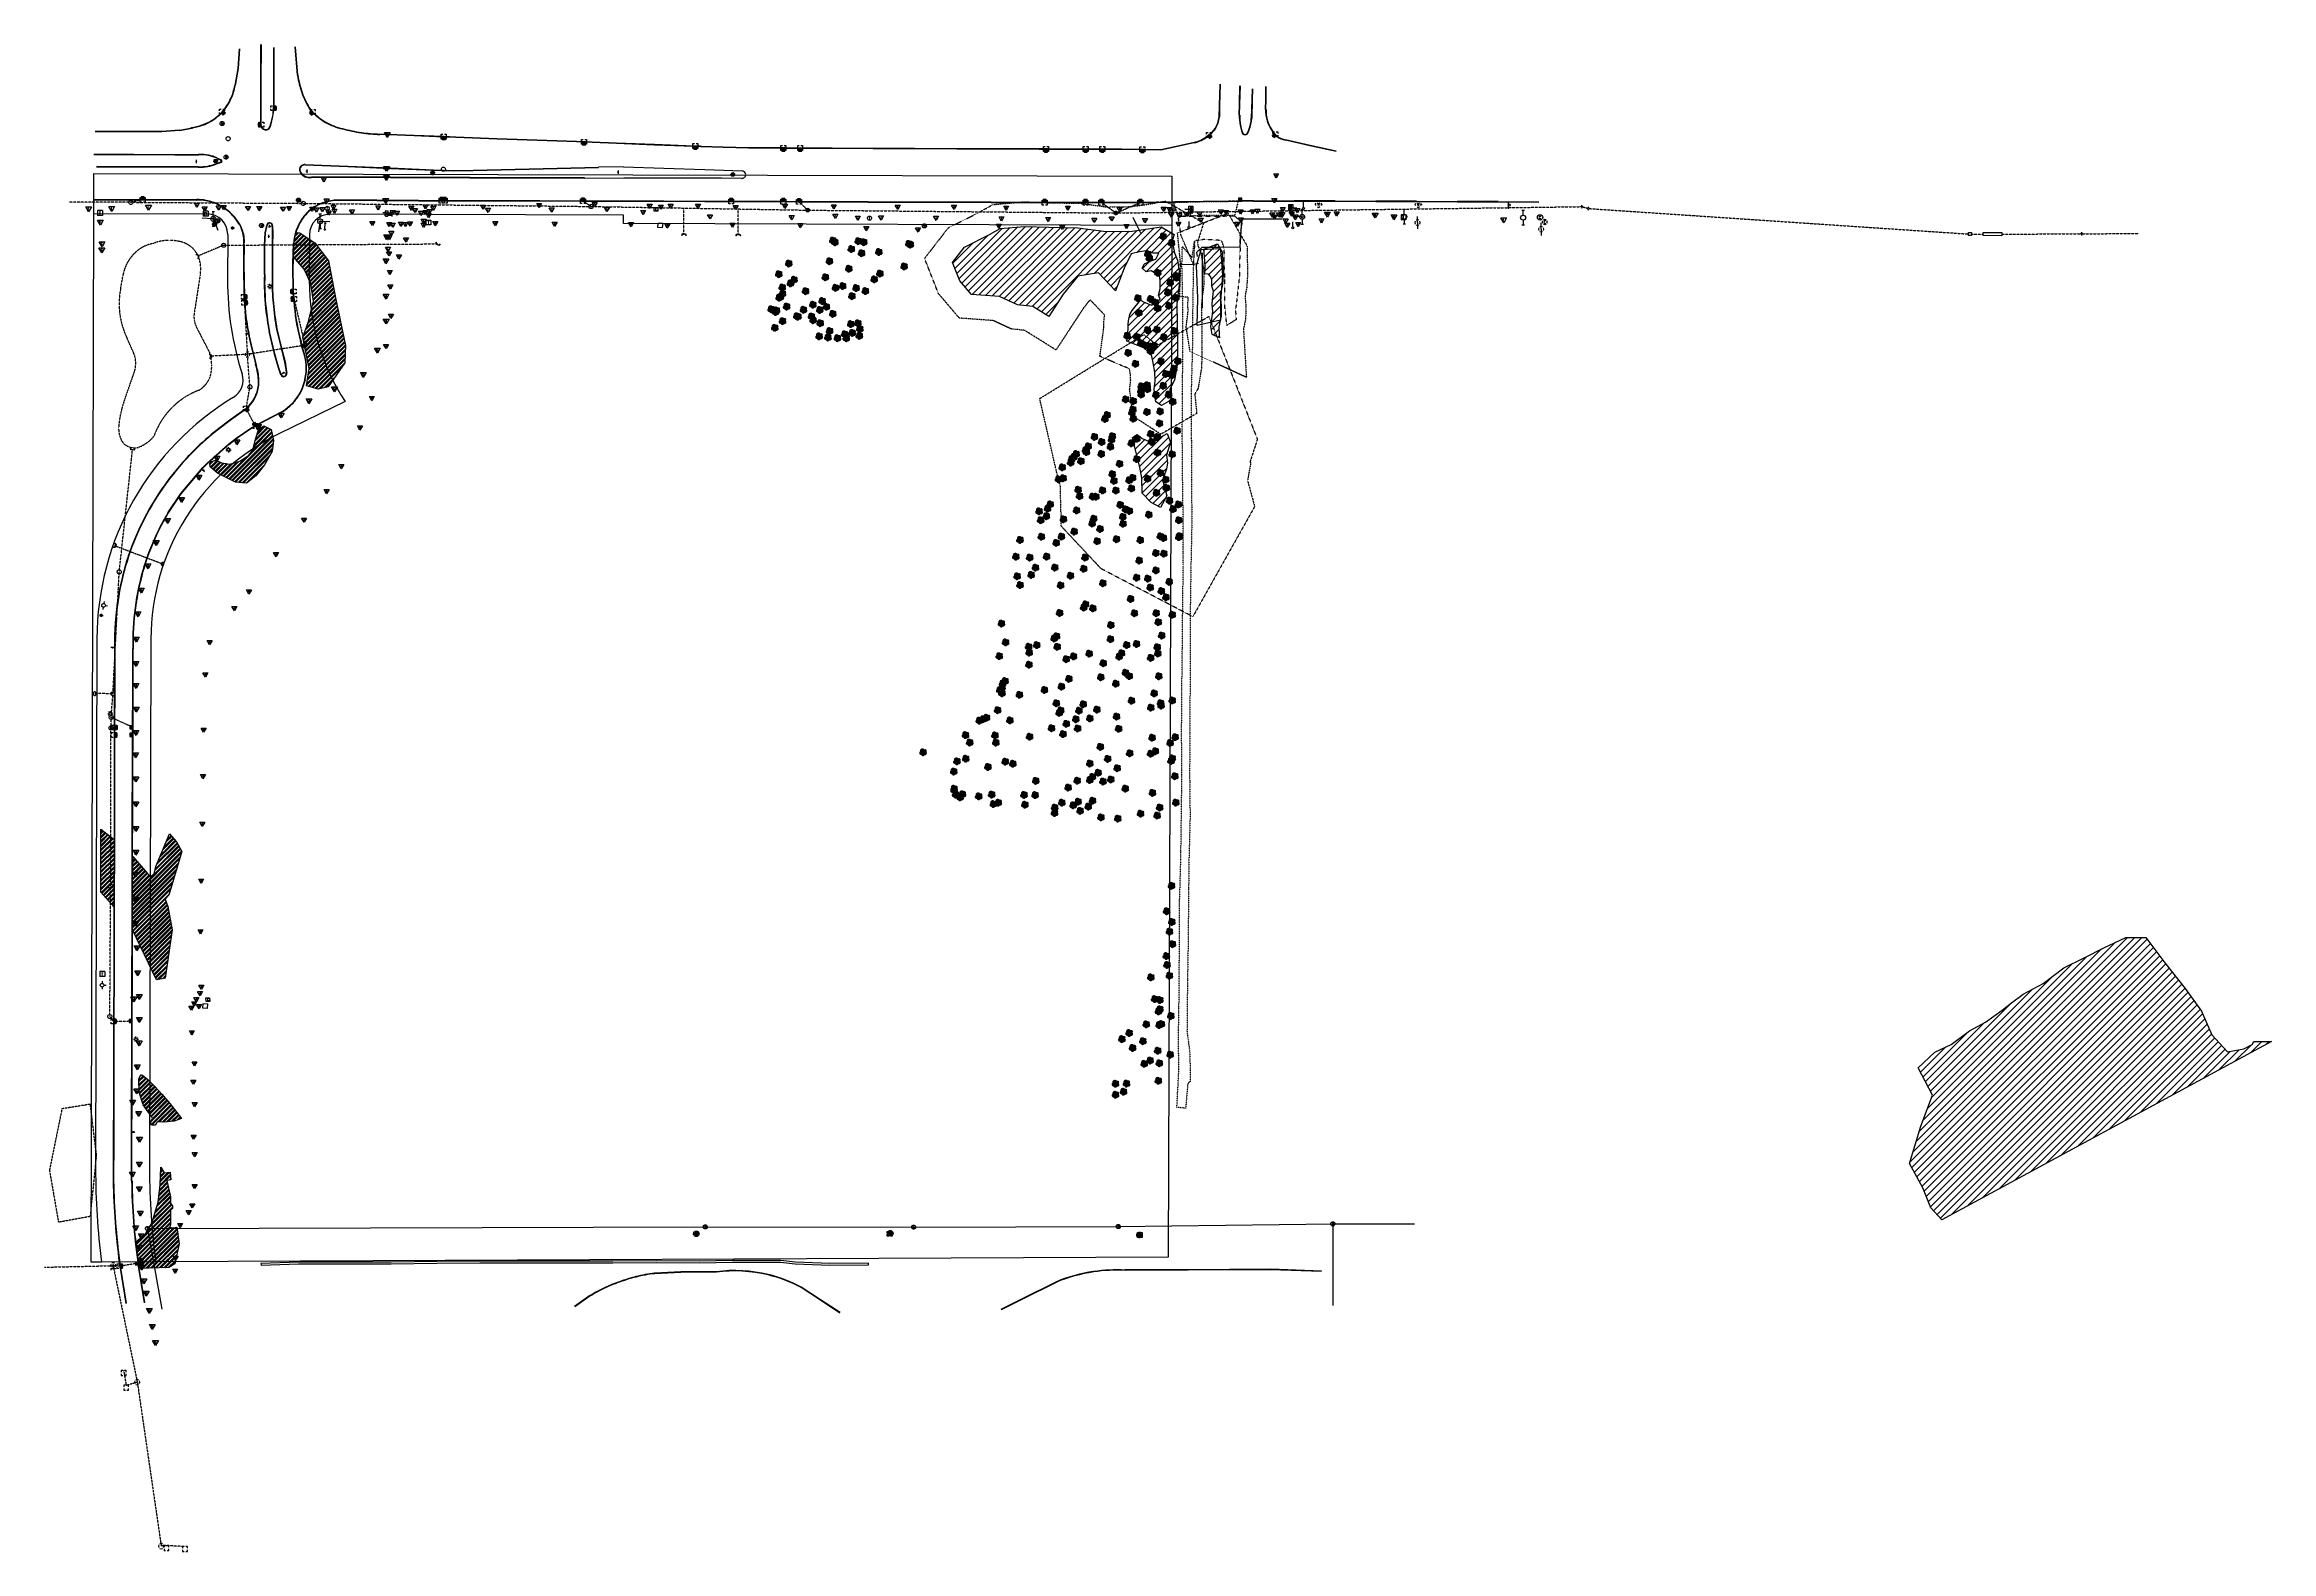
# Model space of a CAD drawing. Header units: feet. Extents: x 19943 to 22668, y 19646 to 21490.
import ezdxf

# ---------------------------------------------------------------- set-up
doc = ezdxf.new("R2010")
doc.units = ezdxf.units.FT
doc.header["$MEASUREMENT"] = 0
doc.linetypes.add('DASHED2', pattern=[0.375, 0.25, -0.125])
doc.linetypes.add('DOT2', pattern=[0.125, 0, -0.125])
for name, color, linetype in [('V-CATV', 253, 'Continuous'), ('V-CATV-BOXS', 253, 'Continuous'), ('V-CATV-UNDR-MRKR', 253, 'Continuous'), ('V-DRIV-EDGE-GRVL', 253, 'DOT2'), ('V-DRIV-EDGE-STON', 253, 'DOT2'), ('V-EWAT', 253, 'DASHED2'), ('V-FENC-SNOW', 253, 'Continuous'), ('V-FENC-SRAL', 253, 'BARBWIRE_1'), ('V-FENC-WIRE', 253, 'BARBWIRE_1'), ('V-FIBR-UNDR-MRKR', 253, 'Continuous'), ('V-FIRE-HYDR', 253, 'Continuous'), ('V-LSCP', 254, 'Continuous'), ('V-NGAS', 253, 'Continuous'), ('V-NGAS-PIPE', 253, 'Continuous'), ('V-NGAS-PIPE-MRKR', 253, 'Continuous'), ('V-PHON', 253, 'Continuous'), ('V-PHON-MHOL', 253, 'Continuous'), ('V-PHON-UNDR-MRKR', 253, 'Continuous'), ('V-PLNT-TREES-SAVD', 253, 'Continuous'), ('V-PLNT-TRLN', 253, 'TREELINE_L'), ('V-POWR-MHOL', 253, 'Continuous'), ('V-POWR-POLE', 253, 'Continuous'), ('V-POWR-POLE-GUYW', 253, 'Continuous'), ('V-POWR-TBOX', 253, 'Continuous'), ('V-POWR-UNDR-MRKR', 253, 'Continuous'), ('V-PROP-LINE', 253, 'Continuous'), ('V-ROAD-CURB', 253, 'Continuous'), ('V-ROAD-CURB-BACK', 253, 'Continuous'), ('V-ROAD-CURB-FACE', 253, 'Continuous'), ('V-ROAD-EQMP', 253, 'Continuous'), ('V-ROAD-LITE', 253, 'Continuous'), ('V-ROAD-SGNL', 253, 'Continuous'), ('V-ROAD-SIGN', 253, 'Continuous'), ('V-SSWR', 253, 'Continuous'), ('V-SSWR-MHOL', 253, 'Continuous'), ('V-STRC-SPCL', 253, 'Continuous'), ('V-STRM', 253, 'Continuous'), ('V-STRM-HWL', 253, 'Continuous'), ('V-STRM-INLT-CURB-BACK', 253, 'Continuous'), ('V-STRM-MHOL', 253, 'Continuous'), ('V-STRM-PIPE', 253, 'DASHED2'), ('V-STRM-PIPE-END', 253, 'Continuous'), ('V-STRM-YARD-INLT', 253, 'Continuous'), ('V-WALL-BOTM', 253, 'Continuous'), ('V-WALL-RTWL', 253, 'Continuous'), ('V-WATR', 253, 'Continuous'), ('V-WATR-INST', 253, 'Continuous'), ('V-WATR-INST-VALV', 253, 'Continuous'), ('V-WATR-STRC', 253, 'Continuous'), ('V-WETL', 253, 'Continuous'), ('V-WETL-BUFF', 253, 'DASHED2'), ('V-WETL-HTCH', 253, 'Continuous')]:
    doc.layers.add(name, color=color, linetype=linetype)
doc.styles.add('14', font='ROMANS')
doc.styles.add('SHR', font='SIMPLEX', dxfattribs={"height": 0.75})
doc.styles.get("Standard").update_dxf_attribs({"font": 'simplex.shx'})
doc.linetypes.add('BARBWIRE_1', pattern='A,1,-0.1,["X",Standard,S=0.075,R=0,X=-0.025,Y=-0.0375],-0.1', length=1.2)
doc.linetypes.add('TREELINE_L', pattern='A,0,-0.13,[130,AECCLAND,S=0.13,R=0,X=0,Y=0],-0.12', length=0.25)
pattern_1 = [(45, (0.0085, -0.0877), (-2.65165043, 2.65165043), []), (45, (1.7763, -0.0877), (-2.65165043, 2.65165043), [])]
pattern_2 = [(45, (0.0085, -0.088), (-4.4194174, 4.4194174), [])]

# ---------------------------------------------------------------- blocks, each defined once
blk = doc.blocks.new('ex util pole')
for p, q in [((-0.06, 0), (-0.18, 0)), ((-0.179, 0.03), (-0.179, -0.03)), ((0.06, 0), (0.18, 0)), ((0.18, 0.03), (0.18, -0.03))]:
    blk.add_line(p, q)
blk.add_circle((0, 0), 0.06)
blk = doc.blocks.new('ex guy wire')
blk.add_line((0, 0.025), (0, 0.15))
blk.add_circle((0, 0), 0.025)
blk = doc.blocks.new('ex elec pm_flag')
for p, q in [((-0.07, 0.046), (0.07, 0.046)), ((0, -0.076), (-0.07, 0.046)), ((0.07, 0.046), (0, -0.076))]:
    blk.add_line(p, q)
at = {"style": '14'}
blk.add_text('e', height=0.07, dxfattribs=at).set_placement((-0.031, -0.021))
blk = doc.blocks.new('ex tele box')
for p, q in [((0.06, 0.06), (-0.06, 0.06)), ((-0.06, 0.06), (-0.06, -0.06)), ((0.06, 0.06), (0.06, -0.06)), ((0.06, -0.06), (-0.06, -0.06))]:
    blk.add_line(p, q)
at = {"style": '14'}
blk.add_text('T', height=0.07, dxfattribs=at).set_placement((-0.026, -0.037))
blk = doc.blocks.new('ex water valve')
for q in [(-0.077, 0), (0.077, 0)]:
    blk.add_line((0, 0), q)
for start, end in [(150, 210), (60, 120), (330, 30), (240, 300)]:
    blk.add_arc((0, 0), 0.033, start, end)
blk = doc.blocks.new('ex elec mh')
for start, end in [(150, 210), (60, 120), (330, 30), (240, 300)]:
    blk.add_arc((0, 0), 0.065, start, end)
at = {"style": 'SHR'}
blk.add_text('E', height=0.07, dxfattribs=at).set_placement((-0.021, -0.036))
blk = doc.blocks.new('ex cable mh')
blk.add_circle((0, 0), 0.065)
at = {"style": '14'}
blk.add_text('C', height=0.06, dxfattribs=at).set_placement((-0.029, -0.031))
blk = doc.blocks.new('ex tele pm_flag')
for p, q in [((-0.07, 0.046), (0.07, 0.046)), ((0, -0.076), (-0.07, 0.046)), ((0.07, 0.046), (0, -0.076))]:
    blk.add_line(p, q)
at = {"style": '14'}
blk.add_text('t', height=0.07, dxfattribs=at).set_placement((-0.025, -0.036))
blk = doc.blocks.new('ex sign')
blk.add_line((-0.075, -0.0225), (0.075, -0.0225))
blk.add_circle((0, 0), 0.0225)
blk = doc.blocks.new('ex water stub')
for p, q in [((-0.085, 0), (-0.057, 0.028)), ((-0.028, 0.057), (0, 0.085)), ((0, 0.085), (0.028, 0.057)), ((0.057, 0.028), (0.085, 0)), ((0.085, 0), (0.057, -0.028)), ((-0.057, -0.028), (-0.085, 0)), ((0, -0.085), (-0.028, -0.057)), ((0.028, -0.057), (0, -0.085))]:
    blk.add_line(p, q)
at = {"style": '14'}
blk.add_text('W', height=0.06, dxfattribs=at).set_placement((-0.032, -0.031))
blk = doc.blocks.new('ex cable pm_flag')
for p, q in [((-0.07, 0.046), (0.07, 0.046)), ((0, -0.076), (-0.07, 0.046)), ((0.07, 0.046), (0, -0.076))]:
    blk.add_line(p, q)
at = {"style": '14'}
blk.add_text('c', height=0.07, dxfattribs=at).set_placement((-0.031, -0.023))
blk = doc.blocks.new('ex storm mh')
for start, end in [(150, 210), (60, 120), (330, 30), (240, 300)]:
    blk.add_arc((0, 0), 0.065, start, end)
blk = doc.blocks.new('ex gas pm_flag')
for p, q in [((-0.07, 0.046), (0.07, 0.046)), ((0, -0.076), (-0.07, 0.046)), ((0.07, 0.046), (0, -0.076))]:
    blk.add_line(p, q)
at = {"style": '14'}
blk.add_text('g', height=0.07, dxfattribs=at).set_placement((-0.033, -0.016))
blk = doc.blocks.new('ex gas valve')
for p, q in [((0, 0), (-0.077, 0)), ((0.033, 0.033), (-0.033, 0.033)), ((-0.033, 0.033), (-0.033, -0.033)), ((0, 0), (0.077, 0)), ((0.033, -0.033), (0.033, 0.033)), ((-0.033, -0.033), (0.033, -0.033))]:
    blk.add_line(p, q)
blk = doc.blocks.new('ex TRAFFIC SIG')
for p, q in [((-0.05, 0.08), (0.05, 0.08)), ((-0.05, -0.08), (-0.05, 0.08)), ((0.05, 0.08), (0.05, -0.08)), ((-0.05, -0.08), (0.05, -0.08))]:
    blk.add_line(p, q)
for centre in [(0, 0.04), (0, 0), (0, -0.04)]:
    blk.add_circle(centre, 0.015)
blk = doc.blocks.new('ex TRAFFIC BOX')
for p, q in [((0.06, 0.06), (-0.06, 0.06)), ((-0.06, 0.06), (-0.06, -0.06)), ((0.06, 0.06), (0.06, -0.06)), ((0.06, -0.06), (-0.06, -0.06))]:
    blk.add_line(p, q)
at = {"style": '14'}
blk.add_text('R', height=0.07, dxfattribs=at).set_placement((-0.035, -0.036))
blk = doc.blocks.new('ex inlet')
for p, q in [((-0.06, 0.06), (-0.02, 0.06)), ((-0.06, 0.02), (-0.06, 0.06)), ((0.02, 0.06), (0.06, 0.06)), ((0.06, 0.06), (0.06, 0.02)), ((-0.06, -0.06), (-0.06, -0.02)), ((-0.02, -0.06), (-0.06, -0.06)), ((0.06, -0.06), (0.02, -0.06)), ((0.06, -0.02), (0.06, -0.06))]:
    blk.add_line(p, q)
blk = doc.blocks.new('ex inlet at curb')
for p, q in [((-0.06, 0), (-0.06, -0.04)), ((-0.02, 0), (-0.06, 0)), ((0.06, 0), (0.02, 0)), ((0.06, -0.04), (0.06, 0)), ((-0.06, -0.08), (-0.06, -0.12)), ((-0.06, -0.12), (-0.02, -0.12)), ((0.02, -0.12), (0.06, -0.12)), ((0.06, -0.12), (0.06, -0.08))]:
    blk.add_line(p, q)
blk = doc.blocks.new('Existing Basemap')
at = {"layer": 'V-LSCP'}
h = blk.add_hatch(dxfattribs=at)
h.set_pattern_fill('ANSI32', color=256, scale=10, style=0)
h.set_pattern_definition(pattern_1)
h.paths.add_polyline_path([(20290.3, 21225.2), (20273.5, 21247.4), (20255.4, 21259.3), (20250.5, 21260, 0.059095), (20247.9, 21246.2), (20247.4, 21230.1), (20260.7, 21215), (20268.8, 21197.4), (20272.1, 21176), (20265.5, 21149.7), (20259.1, 21131.7), (20266.8, 21093.3), (20263.6, 21072.4), (20277.5, 21068.1), (20290, 21071), (20310.2, 21100.5), (20311.1, 21121.7), (20299.2, 21178)])
h.paths.add_polyline_path([(20223.2, 21005.3), (20220.1, 21018.7), (20211.2, 21023.5), (20204.8, 21018.3), (20201.1, 21007.1), (20197.8, 20993.5), (20192.9, 20987.4), (20182.8, 20980.3), (20169.9, 20976.4), (20159.5, 20978.1), (20152.3, 20981.4), (20147.3, 20979.6), (20145, 20976.6), (20145.5, 20973.1), (20154.3, 20965.3), (20176.7, 20954.2), (20190, 20953.2), (20201.2, 20962), (20212.2, 20975.6), (20221.3, 20991.7)])
h = blk.add_hatch(dxfattribs=at)
h.set_pattern_fill('ANSI32', color=256, scale=10, style=0)
h.set_pattern_definition(pattern_1)
h.paths.add_polyline_path([(20093.8, 20435), (20090.6, 20444.1), (20094.8, 20449.1), (20110.8, 20502.6), (20104.3, 20514.3), (20095.9, 20524), (20079.2, 20484.2), (20076.8, 20475), (20072.4, 20471.8), (20068.4, 20475.8), (20050.7, 20496.4), (20050.4, 20450.2), (20050.4, 20406.7), (20080, 20345.4), (20090.5, 20347.4), (20099.1, 20406.6)])
h.paths.add_polyline_path([(20027.9, 20500), (20027.8, 20517.1), (20011.7, 20529.7), (20011.8, 20452.6), (20027.6, 20434.6), (20027.7, 20449.9)])
h.paths.add_polyline_path([(20086.3, 20205.7), (20077.6, 20215), (20069.4, 20223.3), (20062.6, 20228.8), (20061.3, 20229.1), (20059.9, 20228.1), (20058.3, 20223.7), (20058.5, 20207.7), (20063.5, 20192.6), (20073.8, 20178.1), (20075.2, 20175.5), (20072.4, 20171.3), (20073.6, 20167.5), (20078.5, 20167.8), (20080.4, 20171.4), (20082.6, 20171.7), (20089.2, 20171.2), (20101.3, 20172.7), (20110.4, 20175.8), (20096.3, 20194.2)])
h.paths.add_polyline_path([(20107.5, 20022.3), (20104.8, 20042.9), (20099.5, 20041.8), (20096.2, 20043), (20096.9, 20046.1), (20096.8, 20063.6), (20099.2, 20065.6), (20099.3, 20069), (20096.9, 20071.7), (20096.9, 20079.9), (20092.6, 20099.8), (20097.4, 20100.9), (20096.4, 20109.9), (20089, 20109.2), (20085.3, 20116.4), (20084.1, 20094.6), (20081.7, 20073.5), (20074.2, 20047.6), (20066.8, 20035), (20054.5, 20025), (20057.4, 19999.9), (20058.5, 19992.3), (20095.1, 19993.3), (20102.4, 19997.9)])
at = {"layer": 'V-PLNT-TREES-SAVD'}
h = blk.add_hatch(color=256, dxfattribs=at)
edge = h.paths.add_edge_path()
edge.add_ellipse((20910.1, 21251.8), major_axis=(-1.54, 1.54), ratio=1, start_angle=192.5945, end_angle=337.2688)
edge.add_ellipse((20906.9, 21251.8), major_axis=(-2.19, 2.18), ratio=1, start_angle=265.3136, end_angle=416.8559)
edge.add_ellipse((20905.3, 21249.1), major_axis=(1.78, 1.78), ratio=1, start_angle=80.2866, end_angle=225.7342)
edge.add_ellipse((20907.4, 21247.2), major_axis=(-1.55, 1.55), ratio=1, start_angle=61.1573, end_angle=61.4715)
edge.add_ellipse((20907.4, 21247.2), major_axis=(-1.55, 1.55), ratio=1, start_angle=61.4715, end_angle=195.4892)
edge.add_ellipse((20909.7, 21248.9), major_axis=(1.97, 1.97), ratio=1, start_angle=217.817, end_angle=353.0193)
h = blk.add_hatch(color=256, dxfattribs=at)
edge = h.paths.add_edge_path()
edge.add_ellipse((20912.6, 21249.7), major_axis=(-1.54, 1.54), ratio=1, start_angle=192.5945, end_angle=337.2688)
edge.add_ellipse((20909.4, 21249.7), major_axis=(-2.19, 2.18), ratio=1, start_angle=265.3136, end_angle=416.8559)
edge.add_ellipse((20907.8, 21247), major_axis=(1.78, 1.78), ratio=1, start_angle=80.2866, end_angle=225.7342)
edge.add_ellipse((20910, 21245.1), major_axis=(-1.55, 1.55), ratio=1, start_angle=61.1573, end_angle=61.4715)
edge.add_ellipse((20910, 21245.1), major_axis=(-1.55, 1.55), ratio=1, start_angle=61.4715, end_angle=195.4892)
edge.add_ellipse((20912.2, 21246.8), major_axis=(1.97, 1.97), ratio=1, start_angle=217.817, end_angle=353.0193)
h = blk.add_hatch(color=256, dxfattribs=at)
edge = h.paths.add_edge_path()
edge.add_ellipse((20932.7, 21241.4), major_axis=(-1.54, 1.54), ratio=1, start_angle=192.5945, end_angle=337.2688)
edge.add_ellipse((20929.5, 21241.4), major_axis=(-2.19, 2.18), ratio=1, start_angle=265.3136, end_angle=416.8559)
edge.add_ellipse((20927.9, 21238.7), major_axis=(1.78, 1.78), ratio=1, start_angle=80.2866, end_angle=225.7342)
edge.add_ellipse((20930.1, 21236.8), major_axis=(-1.55, 1.55), ratio=1, start_angle=61.1573, end_angle=61.4715)
edge.add_ellipse((20930.1, 21236.8), major_axis=(-1.55, 1.55), ratio=1, start_angle=61.4715, end_angle=195.4892)
edge.add_ellipse((20932.3, 21238.5), major_axis=(1.97, 1.97), ratio=1, start_angle=217.817, end_angle=353.0193)
h = blk.add_hatch(color=256, dxfattribs=at)
edge = h.paths.add_edge_path()
edge.add_ellipse((20941.1, 21251.1), major_axis=(-1.54, 1.54), ratio=1, start_angle=192.5945, end_angle=337.2688)
edge.add_ellipse((20938, 21251.1), major_axis=(-2.19, 2.18), ratio=1, start_angle=265.3136, end_angle=416.8559)
edge.add_ellipse((20936.4, 21248.4), major_axis=(1.78, 1.78), ratio=1, start_angle=80.2866, end_angle=225.7342)
edge.add_ellipse((20938.5, 21246.5), major_axis=(-1.55, 1.55), ratio=1, start_angle=61.1573, end_angle=61.4715)
edge.add_ellipse((20938.5, 21246.5), major_axis=(-1.55, 1.55), ratio=1, start_angle=61.4715, end_angle=195.4892)
edge.add_ellipse((20940.8, 21248.2), major_axis=(1.97, 1.97), ratio=1, start_angle=217.817, end_angle=353.0193)
h = blk.add_hatch(color=256, dxfattribs=at)
edge = h.paths.add_edge_path()
edge.add_ellipse((20945.2, 21236.3), major_axis=(-1.54, 1.54), ratio=1, start_angle=192.5945, end_angle=337.2688)
edge.add_ellipse((20942, 21236.3), major_axis=(-2.19, 2.18), ratio=1, start_angle=265.3136, end_angle=416.8559)
edge.add_ellipse((20940.4, 21233.6), major_axis=(1.78, 1.78), ratio=1, start_angle=80.2866, end_angle=225.7342)
edge.add_ellipse((20942.5, 21231.7), major_axis=(-1.55, 1.55), ratio=1, start_angle=61.1573, end_angle=61.4715)
edge.add_ellipse((20942.5, 21231.7), major_axis=(-1.55, 1.55), ratio=1, start_angle=61.4715, end_angle=195.4892)
edge.add_ellipse((20944.8, 21233.4), major_axis=(1.97, 1.97), ratio=1, start_angle=217.817, end_angle=353.0193)
h = blk.add_hatch(color=256, dxfattribs=at)
edge = h.paths.add_edge_path()
edge.add_ellipse((20947.9, 21249.8), major_axis=(-1.54, 1.54), ratio=1, start_angle=192.5945, end_angle=337.2688)
edge.add_ellipse((20944.7, 21249.8), major_axis=(-2.19, 2.18), ratio=1, start_angle=265.3136, end_angle=416.8559)
edge.add_ellipse((20943.1, 21247.1), major_axis=(1.78, 1.78), ratio=1, start_angle=80.2866, end_angle=225.7342)
edge.add_ellipse((20945.3, 21245.2), major_axis=(-1.55, 1.55), ratio=1, start_angle=61.1573, end_angle=61.4715)
edge.add_ellipse((20945.3, 21245.2), major_axis=(-1.55, 1.55), ratio=1, start_angle=61.4715, end_angle=195.4892)
edge.add_ellipse((20947.5, 21246.9), major_axis=(1.97, 1.97), ratio=1, start_angle=217.817, end_angle=353.0193)
h = blk.add_hatch(color=256, dxfattribs=at)
edge = h.paths.add_edge_path()
edge.add_ellipse((20966.3, 21237.7), major_axis=(-1.54, 1.54), ratio=1, start_angle=192.5945, end_angle=337.2688)
edge.add_ellipse((20963.2, 21237.8), major_axis=(-2.19, 2.18), ratio=1, start_angle=265.3136, end_angle=416.8559)
edge.add_ellipse((20961.6, 21235.1), major_axis=(1.78, 1.78), ratio=1, start_angle=80.2866, end_angle=225.7342)
edge.add_ellipse((20963.7, 21233.2), major_axis=(-1.55, 1.55), ratio=1, start_angle=61.1573, end_angle=61.4715)
edge.add_ellipse((20963.7, 21233.2), major_axis=(-1.55, 1.55), ratio=1, start_angle=61.4715, end_angle=195.4892)
edge.add_ellipse((20966, 21234.9), major_axis=(1.97, 1.97), ratio=1, start_angle=217.817, end_angle=353.0193)
h = blk.add_hatch(color=256, dxfattribs=at)
edge = h.paths.add_edge_path()
edge.add_ellipse((21003, 21247.8), major_axis=(-1.54, 1.54), ratio=1, start_angle=192.5945, end_angle=337.2688)
edge.add_ellipse((20999.8, 21247.8), major_axis=(-2.19, 2.18), ratio=1, start_angle=265.3136, end_angle=416.8559)
edge.add_ellipse((20998.3, 21245.1), major_axis=(1.78, 1.78), ratio=1, start_angle=80.2866, end_angle=225.7342)
edge.add_ellipse((21000.4, 21243.2), major_axis=(-1.55, 1.55), ratio=1, start_angle=61.1573, end_angle=61.4715)
edge.add_ellipse((21000.4, 21243.2), major_axis=(-1.55, 1.55), ratio=1, start_angle=61.4715, end_angle=195.4892)
edge.add_ellipse((21002.7, 21244.9), major_axis=(1.97, 1.97), ratio=1, start_angle=217.817, end_angle=353.0193)
h = blk.add_hatch(color=256, dxfattribs=at)
edge = h.paths.add_edge_path()
edge.add_ellipse((21004.9, 21246.9), major_axis=(-1.54, 1.54), ratio=1, start_angle=192.5945, end_angle=337.2688)
edge.add_ellipse((21001.7, 21246.9), major_axis=(-2.19, 2.18), ratio=1, start_angle=265.3136, end_angle=416.8559)
edge.add_ellipse((21000.1, 21244.2), major_axis=(1.78, 1.78), ratio=1, start_angle=80.2866, end_angle=225.7342)
edge.add_ellipse((21002.3, 21242.3), major_axis=(-1.55, 1.55), ratio=1, start_angle=61.1573, end_angle=61.4715)
edge.add_ellipse((21002.3, 21242.3), major_axis=(-1.55, 1.55), ratio=1, start_angle=61.4715, end_angle=195.4892)
edge.add_ellipse((21004.5, 21244), major_axis=(1.97, 1.97), ratio=1, start_angle=217.817, end_angle=353.0193)
h = blk.add_hatch(color=256, dxfattribs=at)
edge = h.paths.add_edge_path()
edge.add_ellipse((21295.5, 21235.3), major_axis=(-1.54, 1.54), ratio=1, start_angle=192.5945, end_angle=337.2688)
edge.add_ellipse((21292.3, 21235.3), major_axis=(-2.19, 2.18), ratio=1, start_angle=265.3136, end_angle=416.8559)
edge.add_ellipse((21290.7, 21232.6), major_axis=(1.78, 1.78), ratio=1, start_angle=80.2866, end_angle=225.7342)
edge.add_ellipse((21292.9, 21230.7), major_axis=(-1.55, 1.55), ratio=1, start_angle=61.1573, end_angle=61.4715)
edge.add_ellipse((21292.9, 21230.7), major_axis=(-1.55, 1.55), ratio=1, start_angle=61.4715, end_angle=195.4892)
edge.add_ellipse((21295.1, 21232.4), major_axis=(1.97, 1.97), ratio=1, start_angle=217.817, end_angle=353.0193)
h = blk.add_hatch(color=256, dxfattribs=at)
edge = h.paths.add_edge_path()
edge.add_ellipse((21297.4, 21230.1), major_axis=(-1.54, 1.54), ratio=1, start_angle=192.5945, end_angle=337.2688)
edge.add_ellipse((21294.3, 21230.1), major_axis=(-2.19, 2.18), ratio=1, start_angle=265.3136, end_angle=416.8559)
edge.add_ellipse((21292.7, 21227.4), major_axis=(1.78, 1.78), ratio=1, start_angle=80.2866, end_angle=225.7342)
edge.add_ellipse((21294.8, 21225.5), major_axis=(-1.55, 1.55), ratio=1, start_angle=61.1573, end_angle=61.4715)
edge.add_ellipse((21294.8, 21225.5), major_axis=(-1.55, 1.55), ratio=1, start_angle=61.4715, end_angle=195.4892)
edge.add_ellipse((21297.1, 21227.2), major_axis=(1.97, 1.97), ratio=1, start_angle=217.817, end_angle=353.0193)
h = blk.add_hatch(color=256, dxfattribs=at)
edge = h.paths.add_edge_path()
edge.add_ellipse((21314.2, 21256.8), major_axis=(-1.54, 1.54), ratio=1, start_angle=192.5945, end_angle=337.2688)
edge.add_ellipse((21311, 21256.8), major_axis=(-2.19, 2.18), ratio=1, start_angle=265.3136, end_angle=416.8559)
edge.add_ellipse((21309.5, 21254.1), major_axis=(1.78, 1.78), ratio=1, start_angle=80.2866, end_angle=225.7342)
edge.add_ellipse((21311.6, 21252.2), major_axis=(-1.55, 1.55), ratio=1, start_angle=61.1573, end_angle=61.4715)
edge.add_ellipse((21311.6, 21252.2), major_axis=(-1.55, 1.55), ratio=1, start_angle=61.4715, end_angle=195.4892)
edge.add_ellipse((21313.8, 21253.9), major_axis=(1.97, 1.97), ratio=1, start_angle=217.817, end_angle=353.0193)
h = blk.add_hatch(color=256, dxfattribs=at)
edge = h.paths.add_edge_path()
edge.add_ellipse((21324.5, 21248.6), major_axis=(-1.54, 1.54), ratio=1, start_angle=192.5945, end_angle=337.2688)
edge.add_ellipse((21321.3, 21248.7), major_axis=(-2.19, 2.18), ratio=1, start_angle=265.3136, end_angle=416.8559)
edge.add_ellipse((21319.7, 21246), major_axis=(1.78, 1.78), ratio=1, start_angle=80.2866, end_angle=225.7342)
edge.add_ellipse((21321.8, 21244.1), major_axis=(-1.55, 1.55), ratio=1, start_angle=61.1573, end_angle=61.4715)
edge.add_ellipse((21321.8, 21244.1), major_axis=(-1.55, 1.55), ratio=1, start_angle=61.4715, end_angle=195.4892)
edge.add_ellipse((21324.1, 21245.7), major_axis=(1.97, 1.97), ratio=1, start_angle=217.817, end_angle=353.0193)
h = blk.add_hatch(color=256, dxfattribs=at)
edge = h.paths.add_edge_path()
edge.add_ellipse((20843.8, 21210.7), major_axis=(-1.54, 1.54), ratio=1, start_angle=192.5945, end_angle=337.2688)
edge.add_ellipse((20840.6, 21210.7), major_axis=(-2.19, 2.18), ratio=1, start_angle=265.3136, end_angle=416.8559)
edge.add_ellipse((20839.1, 21208), major_axis=(1.78, 1.78), ratio=1, start_angle=80.2866, end_angle=225.7342)
edge.add_ellipse((20841.2, 21206.1), major_axis=(-1.55, 1.55), ratio=1, start_angle=61.1573, end_angle=61.4715)
edge.add_ellipse((20841.2, 21206.1), major_axis=(-1.55, 1.55), ratio=1, start_angle=61.4715, end_angle=195.4892)
edge.add_ellipse((20843.5, 21207.8), major_axis=(1.97, 1.97), ratio=1, start_angle=217.817, end_angle=353.0193)
h = blk.add_hatch(color=256, dxfattribs=at)
edge = h.paths.add_edge_path()
edge.add_ellipse((20856.1, 21223.7), major_axis=(-1.54, 1.54), ratio=1, start_angle=192.5945, end_angle=337.2688)
edge.add_ellipse((20852.9, 21223.7), major_axis=(-2.19, 2.18), ratio=1, start_angle=265.3136, end_angle=416.8559)
edge.add_ellipse((20851.3, 21221), major_axis=(1.78, 1.78), ratio=1, start_angle=80.2866, end_angle=225.7342)
edge.add_ellipse((20853.4, 21219.1), major_axis=(-1.55, 1.55), ratio=1, start_angle=61.1573, end_angle=61.4715)
edge.add_ellipse((20853.4, 21219.1), major_axis=(-1.55, 1.55), ratio=1, start_angle=61.4715, end_angle=195.4892)
edge.add_ellipse((20855.7, 21220.8), major_axis=(1.97, 1.97), ratio=1, start_angle=217.817, end_angle=353.0193)
h = blk.add_hatch(color=256, dxfattribs=at)
edge = h.paths.add_edge_path()
edge.add_ellipse((20862.5, 21203.9), major_axis=(-1.54, 1.54), ratio=1, start_angle=192.5945, end_angle=337.2688)
edge.add_ellipse((20859.3, 21203.9), major_axis=(-2.19, 2.18), ratio=1, start_angle=265.3136, end_angle=416.8559)
edge.add_ellipse((20857.8, 21201.2), major_axis=(1.78, 1.78), ratio=1, start_angle=80.2866, end_angle=225.7342)
edge.add_ellipse((20859.9, 21199.3), major_axis=(-1.55, 1.55), ratio=1, start_angle=61.1573, end_angle=61.4715)
edge.add_ellipse((20859.9, 21199.3), major_axis=(-1.55, 1.55), ratio=1, start_angle=61.4715, end_angle=195.4892)
edge.add_ellipse((20862.2, 21201), major_axis=(1.97, 1.97), ratio=1, start_angle=217.817, end_angle=353.0193)
h = blk.add_hatch(color=256, dxfattribs=at)
edge = h.paths.add_edge_path()
edge.add_ellipse((20900.9, 21206.9), major_axis=(-1.54, 1.54), ratio=1, start_angle=192.5945, end_angle=337.2688)
edge.add_ellipse((20897.7, 21206.9), major_axis=(-2.19, 2.18), ratio=1, start_angle=265.3136, end_angle=416.8559)
edge.add_ellipse((20896.1, 21204.2), major_axis=(1.78, 1.78), ratio=1, start_angle=80.2866, end_angle=225.7342)
edge.add_ellipse((20898.2, 21202.3), major_axis=(-1.55, 1.55), ratio=1, start_angle=61.1573, end_angle=61.4715)
edge.add_ellipse((20898.2, 21202.3), major_axis=(-1.55, 1.55), ratio=1, start_angle=61.4715, end_angle=195.4892)
edge.add_ellipse((20900.5, 21204), major_axis=(1.97, 1.97), ratio=1, start_angle=217.817, end_angle=353.0193)
h = blk.add_hatch(color=256, dxfattribs=at)
edge = h.paths.add_edge_path()
edge.add_ellipse((20905.8, 21226.5), major_axis=(-1.54, 1.54), ratio=1, start_angle=192.5945, end_angle=337.2688)
edge.add_ellipse((20902.7, 21226.5), major_axis=(-2.19, 2.18), ratio=1, start_angle=265.3136, end_angle=416.8559)
edge.add_ellipse((20901.1, 21223.8), major_axis=(1.78, 1.78), ratio=1, start_angle=80.2866, end_angle=225.7342)
edge.add_ellipse((20903.2, 21221.9), major_axis=(-1.55, 1.55), ratio=1, start_angle=61.1573, end_angle=61.4715)
edge.add_ellipse((20903.2, 21221.9), major_axis=(-1.55, 1.55), ratio=1, start_angle=61.4715, end_angle=195.4892)
edge.add_ellipse((20905.5, 21223.6), major_axis=(1.97, 1.97), ratio=1, start_angle=217.817, end_angle=353.0193)
h = blk.add_hatch(color=256, dxfattribs=at)
edge = h.paths.add_edge_path()
edge.add_ellipse((20929.6, 21217.3), major_axis=(-1.54, 1.54), ratio=1, start_angle=192.5945, end_angle=337.2688)
edge.add_ellipse((20926.4, 21217.3), major_axis=(-2.19, 2.18), ratio=1, start_angle=265.3136, end_angle=416.8559)
edge.add_ellipse((20924.9, 21214.6), major_axis=(1.78, 1.78), ratio=1, start_angle=80.2866, end_angle=225.7342)
edge.add_ellipse((20927, 21212.7), major_axis=(-1.55, 1.55), ratio=1, start_angle=61.1573, end_angle=61.4715)
edge.add_ellipse((20927, 21212.7), major_axis=(-1.55, 1.55), ratio=1, start_angle=61.4715, end_angle=195.4892)
edge.add_ellipse((20929.3, 21214.4), major_axis=(1.97, 1.97), ratio=1, start_angle=217.817, end_angle=353.0193)
h = blk.add_hatch(color=256, dxfattribs=at)
edge = h.paths.add_edge_path()
edge.add_ellipse((20960.7, 21204.3), major_axis=(-1.54, 1.54), ratio=1, start_angle=192.5945, end_angle=337.2688)
edge.add_ellipse((20957.5, 21204.3), major_axis=(-2.19, 2.18), ratio=1, start_angle=265.3136, end_angle=416.8559)
edge.add_ellipse((20956, 21201.6), major_axis=(1.78, 1.78), ratio=1, start_angle=80.2866, end_angle=225.7342)
edge.add_ellipse((20958.1, 21199.7), major_axis=(-1.55, 1.55), ratio=1, start_angle=61.1573, end_angle=61.4715)
edge.add_ellipse((20958.1, 21199.7), major_axis=(-1.55, 1.55), ratio=1, start_angle=61.4715, end_angle=195.4892)
edge.add_ellipse((20960.4, 21201.4), major_axis=(1.97, 1.97), ratio=1, start_angle=217.817, end_angle=353.0193)
h = blk.add_hatch(color=256, dxfattribs=at)
edge = h.paths.add_edge_path()
edge.add_ellipse((20967.7, 21211.3), major_axis=(-1.54, 1.54), ratio=1, start_angle=192.5945, end_angle=337.2688)
edge.add_ellipse((20964.5, 21211.4), major_axis=(-2.19, 2.18), ratio=1, start_angle=265.3136, end_angle=416.8559)
edge.add_ellipse((20962.9, 21208.7), major_axis=(1.78, 1.78), ratio=1, start_angle=80.2866, end_angle=225.7342)
edge.add_ellipse((20965, 21206.8), major_axis=(-1.55, 1.55), ratio=1, start_angle=61.1573, end_angle=61.4715)
edge.add_ellipse((20965, 21206.8), major_axis=(-1.55, 1.55), ratio=1, start_angle=61.4715, end_angle=195.4892)
edge.add_ellipse((20967.3, 21208.4), major_axis=(1.97, 1.97), ratio=1, start_angle=217.817, end_angle=353.0193)
h = blk.add_hatch(color=256, dxfattribs=at)
edge = h.paths.add_edge_path()
edge.add_ellipse((20997.3, 21220.1), major_axis=(-1.54, 1.54), ratio=1, start_angle=192.5945, end_angle=337.2688)
edge.add_ellipse((20994.1, 21220.1), major_axis=(-2.19, 2.18), ratio=1, start_angle=265.3136, end_angle=416.8559)
edge.add_ellipse((20992.5, 21217.4), major_axis=(1.78, 1.78), ratio=1, start_angle=80.2866, end_angle=225.7342)
edge.add_ellipse((20994.7, 21215.5), major_axis=(-1.55, 1.55), ratio=1, start_angle=61.1573, end_angle=61.4715)
edge.add_ellipse((20994.7, 21215.5), major_axis=(-1.55, 1.55), ratio=1, start_angle=61.4715, end_angle=195.4892)
edge.add_ellipse((20996.9, 21217.2), major_axis=(1.97, 1.97), ratio=1, start_angle=217.817, end_angle=353.0193)
h = blk.add_hatch(color=256, dxfattribs=at)
edge = h.paths.add_edge_path()
edge.add_ellipse((21307.8, 21212.4), major_axis=(-1.54, 1.54), ratio=1, start_angle=192.5945, end_angle=337.2688)
edge.add_ellipse((21304.6, 21212.4), major_axis=(-2.19, 2.18), ratio=1, start_angle=265.3136, end_angle=416.8559)
edge.add_ellipse((21303, 21209.7), major_axis=(1.78, 1.78), ratio=1, start_angle=80.2866, end_angle=225.7342)
edge.add_ellipse((21305.2, 21207.8), major_axis=(-1.55, 1.55), ratio=1, start_angle=61.1573, end_angle=61.4715)
edge.add_ellipse((21305.2, 21207.8), major_axis=(-1.55, 1.55), ratio=1, start_angle=61.4715, end_angle=195.4892)
edge.add_ellipse((21307.4, 21209.5), major_axis=(1.97, 1.97), ratio=1, start_angle=217.817, end_angle=353.0193)
h = blk.add_hatch(color=256, dxfattribs=at)
edge = h.paths.add_edge_path()
edge.add_ellipse((21330.2, 21208.7), major_axis=(-1.54, 1.54), ratio=1, start_angle=192.5945, end_angle=337.2688)
edge.add_ellipse((21327, 21208.7), major_axis=(-2.19, 2.18), ratio=1, start_angle=265.3136, end_angle=416.8559)
edge.add_ellipse((21325.5, 21206), major_axis=(1.78, 1.78), ratio=1, start_angle=80.2866, end_angle=225.7342)
edge.add_ellipse((21327.6, 21204.1), major_axis=(-1.55, 1.55), ratio=1, start_angle=61.1573, end_angle=61.4715)
edge.add_ellipse((21327.6, 21204.1), major_axis=(-1.55, 1.55), ratio=1, start_angle=61.4715, end_angle=195.4892)
edge.add_ellipse((21329.9, 21205.8), major_axis=(1.97, 1.97), ratio=1, start_angle=217.817, end_angle=353.0193)
h = blk.add_hatch(color=256, dxfattribs=at)
edge = h.paths.add_edge_path()
edge.add_ellipse((21331, 21206.3), major_axis=(-1.54, 1.54), ratio=1, start_angle=192.5945, end_angle=337.2688)
edge.add_ellipse((21327.8, 21206.3), major_axis=(-2.19, 2.18), ratio=1, start_angle=265.3136, end_angle=416.8559)
edge.add_ellipse((21326.2, 21203.6), major_axis=(1.78, 1.78), ratio=1, start_angle=80.2866, end_angle=225.7342)
edge.add_ellipse((21328.3, 21201.7), major_axis=(-1.55, 1.55), ratio=1, start_angle=61.1573, end_angle=61.4715)
edge.add_ellipse((21328.3, 21201.7), major_axis=(-1.55, 1.55), ratio=1, start_angle=61.4715, end_angle=195.4892)
edge.add_ellipse((21330.6, 21203.4), major_axis=(1.97, 1.97), ratio=1, start_angle=217.817, end_angle=353.0193)
h = blk.add_hatch(color=256, dxfattribs=at)
edge = h.paths.add_edge_path()
edge.add_ellipse((20844.3, 21181.9), major_axis=(-1.54, 1.54), ratio=1, start_angle=192.5945, end_angle=337.2688)
edge.add_ellipse((20841.1, 21181.9), major_axis=(-2.19, 2.18), ratio=1, start_angle=265.3136, end_angle=416.8559)
edge.add_ellipse((20839.6, 21179.2), major_axis=(1.78, 1.78), ratio=1, start_angle=80.2866, end_angle=225.7342)
edge.add_ellipse((20841.7, 21177.3), major_axis=(-1.55, 1.55), ratio=1, start_angle=61.1573, end_angle=61.4715)
edge.add_ellipse((20841.7, 21177.3), major_axis=(-1.55, 1.55), ratio=1, start_angle=61.4715, end_angle=195.4892)
edge.add_ellipse((20844, 21179), major_axis=(1.97, 1.97), ratio=1, start_angle=217.817, end_angle=353.0193)
h = blk.add_hatch(color=256, dxfattribs=at)
edge = h.paths.add_edge_path()
edge.add_ellipse((20845.9, 21182.8), major_axis=(-1.54, 1.54), ratio=1, start_angle=192.5945, end_angle=337.2688)
edge.add_ellipse((20842.7, 21182.8), major_axis=(-2.19, 2.18), ratio=1, start_angle=265.3136, end_angle=416.8559)
edge.add_ellipse((20841.1, 21180.1), major_axis=(1.78, 1.78), ratio=1, start_angle=80.2866, end_angle=225.7342)
edge.add_ellipse((20843.3, 21178.2), major_axis=(-1.55, 1.55), ratio=1, start_angle=61.1573, end_angle=61.4715)
edge.add_ellipse((20843.3, 21178.2), major_axis=(-1.55, 1.55), ratio=1, start_angle=61.4715, end_angle=195.4892)
edge.add_ellipse((20845.5, 21179.9), major_axis=(1.97, 1.97), ratio=1, start_angle=217.817, end_angle=353.0193)
h = blk.add_hatch(color=256, dxfattribs=at)
edge = h.paths.add_edge_path()
edge.add_ellipse((20848.2, 21194.4), major_axis=(-1.54, 1.54), ratio=1, start_angle=192.5945, end_angle=337.2688)
edge.add_ellipse((20845, 21194.4), major_axis=(-2.19, 2.18), ratio=1, start_angle=265.3136, end_angle=416.8559)
edge.add_ellipse((20843.4, 21191.8), major_axis=(1.78, 1.78), ratio=1, start_angle=80.2866, end_angle=225.7342)
edge.add_ellipse((20845.5, 21189.9), major_axis=(-1.55, 1.55), ratio=1, start_angle=61.1573, end_angle=61.4715)
edge.add_ellipse((20845.5, 21189.9), major_axis=(-1.55, 1.55), ratio=1, start_angle=61.4715, end_angle=195.4892)
edge.add_ellipse((20847.8, 21191.5), major_axis=(1.97, 1.97), ratio=1, start_angle=217.817, end_angle=353.0193)
h = blk.add_hatch(color=256, dxfattribs=at)
edge = h.paths.add_edge_path()
edge.add_ellipse((20848.4, 21186.6), major_axis=(-1.54, 1.54), ratio=1, start_angle=192.5945, end_angle=337.2688)
edge.add_ellipse((20845.3, 21186.7), major_axis=(-2.19, 2.18), ratio=1, start_angle=265.3136, end_angle=416.8559)
edge.add_ellipse((20843.7, 21184), major_axis=(1.78, 1.78), ratio=1, start_angle=80.2866, end_angle=225.7342)
edge.add_ellipse((20845.8, 21182.1), major_axis=(-1.55, 1.55), ratio=1, start_angle=61.1573, end_angle=61.4715)
edge.add_ellipse((20845.8, 21182.1), major_axis=(-1.55, 1.55), ratio=1, start_angle=61.4715, end_angle=195.4892)
edge.add_ellipse((20848.1, 21183.8), major_axis=(1.97, 1.97), ratio=1, start_angle=217.817, end_angle=353.0193)
h = blk.add_hatch(color=256, dxfattribs=at)
edge = h.paths.add_edge_path()
edge.add_ellipse((20858.2, 21199.4), major_axis=(-1.54, 1.54), ratio=1, start_angle=192.5945, end_angle=337.2688)
edge.add_ellipse((20855, 21199.4), major_axis=(-2.19, 2.18), ratio=1, start_angle=265.3136, end_angle=416.8559)
edge.add_ellipse((20853.4, 21196.7), major_axis=(1.78, 1.78), ratio=1, start_angle=80.2866, end_angle=225.7342)
edge.add_ellipse((20855.6, 21194.8), major_axis=(-1.55, 1.55), ratio=1, start_angle=61.1573, end_angle=61.4715)
edge.add_ellipse((20855.6, 21194.8), major_axis=(-1.55, 1.55), ratio=1, start_angle=61.4715, end_angle=195.4892)
edge.add_ellipse((20857.8, 21196.5), major_axis=(1.97, 1.97), ratio=1, start_angle=217.817, end_angle=353.0193)
h = blk.add_hatch(color=256, dxfattribs=at)
edge = h.paths.add_edge_path()
edge.add_ellipse((20876.7, 21189.8), major_axis=(-1.54, 1.54), ratio=1, start_angle=192.5945, end_angle=337.2688)
edge.add_ellipse((20873.5, 21189.9), major_axis=(-2.19, 2.18), ratio=1, start_angle=265.3136, end_angle=416.8559)
edge.add_ellipse((20871.9, 21187.2), major_axis=(1.78, 1.78), ratio=1, start_angle=80.2866, end_angle=225.7342)
edge.add_ellipse((20874.1, 21185.3), major_axis=(-1.55, 1.55), ratio=1, start_angle=61.1573, end_angle=61.4715)
edge.add_ellipse((20874.1, 21185.3), major_axis=(-1.55, 1.55), ratio=1, start_angle=61.4715, end_angle=195.4892)
edge.add_ellipse((20876.3, 21186.9), major_axis=(1.97, 1.97), ratio=1, start_angle=217.817, end_angle=353.0193)
h = blk.add_hatch(color=256, dxfattribs=at)
edge = h.paths.add_edge_path()
edge.add_ellipse((20897, 21177.7), major_axis=(-1.54, 1.54), ratio=1, start_angle=192.5945, end_angle=337.2688)
edge.add_ellipse((20893.8, 21177.8), major_axis=(-2.19, 2.18), ratio=1, start_angle=265.3136, end_angle=416.8559)
edge.add_ellipse((20892.2, 21175.1), major_axis=(1.78, 1.78), ratio=1, start_angle=80.2866, end_angle=225.7342)
edge.add_ellipse((20894.4, 21173.2), major_axis=(-1.55, 1.55), ratio=1, start_angle=61.1573, end_angle=61.4715)
edge.add_ellipse((20894.4, 21173.2), major_axis=(-1.55, 1.55), ratio=1, start_angle=61.4715, end_angle=195.4892)
edge.add_ellipse((20896.6, 21174.9), major_axis=(1.97, 1.97), ratio=1, start_angle=217.817, end_angle=353.0193)
h = blk.add_hatch(color=256, dxfattribs=at)
edge = h.paths.add_edge_path()
edge.add_ellipse((20913.2, 21193.9), major_axis=(-1.54, 1.54), ratio=1, start_angle=192.5945, end_angle=337.2688)
edge.add_ellipse((20910.1, 21194), major_axis=(-2.19, 2.18), ratio=1, start_angle=265.3136, end_angle=416.8559)
edge.add_ellipse((20908.5, 21191.3), major_axis=(1.78, 1.78), ratio=1, start_angle=80.2866, end_angle=225.7342)
edge.add_ellipse((20910.6, 21189.4), major_axis=(-1.55, 1.55), ratio=1, start_angle=61.1573, end_angle=61.4715)
edge.add_ellipse((20910.6, 21189.4), major_axis=(-1.55, 1.55), ratio=1, start_angle=61.4715, end_angle=195.4892)
edge.add_ellipse((20912.9, 21191.1), major_axis=(1.97, 1.97), ratio=1, start_angle=217.817, end_angle=353.0193)
h = blk.add_hatch(color=256, dxfattribs=at)
edge = h.paths.add_edge_path()
edge.add_ellipse((20922, 21196), major_axis=(-1.54, 1.54), ratio=1, start_angle=192.5945, end_angle=337.2688)
edge.add_ellipse((20918.9, 21196.1), major_axis=(-2.19, 2.18), ratio=1, start_angle=265.3136, end_angle=416.8559)
edge.add_ellipse((20917.3, 21193.4), major_axis=(1.78, 1.78), ratio=1, start_angle=80.2866, end_angle=225.7342)
edge.add_ellipse((20919.4, 21191.5), major_axis=(-1.55, 1.55), ratio=1, start_angle=61.1573, end_angle=61.4715)
edge.add_ellipse((20919.4, 21191.5), major_axis=(-1.55, 1.55), ratio=1, start_angle=61.4715, end_angle=195.4892)
edge.add_ellipse((20921.7, 21193.2), major_axis=(1.97, 1.97), ratio=1, start_angle=217.817, end_angle=353.0193)
h = blk.add_hatch(color=256, dxfattribs=at)
edge = h.paths.add_edge_path()
edge.add_ellipse((20933.4, 21183.8), major_axis=(-1.54, 1.54), ratio=1, start_angle=192.5945, end_angle=337.2688)
edge.add_ellipse((20930.2, 21183.8), major_axis=(-2.19, 2.18), ratio=1, start_angle=265.3136, end_angle=416.8559)
edge.add_ellipse((20928.6, 21181.1), major_axis=(1.78, 1.78), ratio=1, start_angle=80.2866, end_angle=225.7342)
edge.add_ellipse((20930.8, 21179.2), major_axis=(-1.55, 1.55), ratio=1, start_angle=61.1573, end_angle=61.4715)
edge.add_ellipse((20930.8, 21179.2), major_axis=(-1.55, 1.55), ratio=1, start_angle=61.4715, end_angle=195.4892)
edge.add_ellipse((20933, 21180.9), major_axis=(1.97, 1.97), ratio=1, start_angle=217.817, end_angle=353.0193)
h = blk.add_hatch(color=256, dxfattribs=at)
edge = h.paths.add_edge_path()
edge.add_ellipse((20938.5, 21193.7), major_axis=(-1.54, 1.54), ratio=1, start_angle=192.5945, end_angle=337.2688)
edge.add_ellipse((20935.3, 21193.7), major_axis=(-2.19, 2.18), ratio=1, start_angle=265.3136, end_angle=416.8559)
edge.add_ellipse((20933.7, 21191), major_axis=(1.78, 1.78), ratio=1, start_angle=80.2866, end_angle=225.7342)
edge.add_ellipse((20935.9, 21189.1), major_axis=(-1.55, 1.55), ratio=1, start_angle=61.1573, end_angle=61.4715)
edge.add_ellipse((20935.9, 21189.1), major_axis=(-1.55, 1.55), ratio=1, start_angle=61.4715, end_angle=195.4892)
edge.add_ellipse((20938.1, 21190.8), major_axis=(1.97, 1.97), ratio=1, start_angle=217.817, end_angle=353.0193)
h = blk.add_hatch(color=256, dxfattribs=at)
edge = h.paths.add_edge_path()
edge.add_ellipse((20949.9, 21190), major_axis=(-1.54, 1.54), ratio=1, start_angle=192.5945, end_angle=337.2688)
edge.add_ellipse((20946.7, 21190), major_axis=(-2.19, 2.18), ratio=1, start_angle=265.3136, end_angle=416.8559)
edge.add_ellipse((20945.1, 21187.3), major_axis=(1.78, 1.78), ratio=1, start_angle=80.2866, end_angle=225.7342)
edge.add_ellipse((20947.3, 21185.4), major_axis=(-1.55, 1.55), ratio=1, start_angle=61.1573, end_angle=61.4715)
edge.add_ellipse((20947.3, 21185.4), major_axis=(-1.55, 1.55), ratio=1, start_angle=61.4715, end_angle=195.4892)
edge.add_ellipse((20949.5, 21187.1), major_axis=(1.97, 1.97), ratio=1, start_angle=217.817, end_angle=353.0193)
h = blk.add_hatch(color=256, dxfattribs=at)
edge = h.paths.add_edge_path()
edge.add_ellipse((21283.4, 21181.3), major_axis=(-1.54, 1.54), ratio=1, start_angle=192.5945, end_angle=337.2688)
edge.add_ellipse((21280.2, 21181.3), major_axis=(-2.19, 2.18), ratio=1, start_angle=265.3136, end_angle=416.8559)
edge.add_ellipse((21278.6, 21178.6), major_axis=(1.78, 1.78), ratio=1, start_angle=80.2866, end_angle=225.7342)
edge.add_ellipse((21280.8, 21176.7), major_axis=(-1.55, 1.55), ratio=1, start_angle=61.1573, end_angle=61.4715)
edge.add_ellipse((21280.8, 21176.7), major_axis=(-1.55, 1.55), ratio=1, start_angle=61.4715, end_angle=195.4892)
edge.add_ellipse((21283, 21178.4), major_axis=(1.97, 1.97), ratio=1, start_angle=217.817, end_angle=353.0193)
h = blk.add_hatch(color=256, dxfattribs=at)
edge = h.paths.add_edge_path()
edge.add_ellipse((21298.8, 21180.2), major_axis=(-1.54, 1.54), ratio=1, start_angle=192.5945, end_angle=337.2688)
edge.add_ellipse((21295.7, 21180.2), major_axis=(-2.19, 2.18), ratio=1, start_angle=265.3136, end_angle=416.8559)
edge.add_ellipse((21294.1, 21177.6), major_axis=(1.78, 1.78), ratio=1, start_angle=80.2866, end_angle=225.7342)
edge.add_ellipse((21296.2, 21175.7), major_axis=(-1.55, 1.55), ratio=1, start_angle=61.1573, end_angle=61.4715)
edge.add_ellipse((21296.2, 21175.7), major_axis=(-1.55, 1.55), ratio=1, start_angle=61.4715, end_angle=195.4892)
edge.add_ellipse((21298.5, 21177.3), major_axis=(1.97, 1.97), ratio=1, start_angle=217.817, end_angle=353.0193)
h = blk.add_hatch(color=256, dxfattribs=at)
edge = h.paths.add_edge_path()
edge.add_ellipse((21304.7, 21176.2), major_axis=(-1.54, 1.54), ratio=1, start_angle=192.5945, end_angle=337.2688)
edge.add_ellipse((21301.5, 21176.2), major_axis=(-2.19, 2.18), ratio=1, start_angle=265.3136, end_angle=416.8559)
edge.add_ellipse((21299.9, 21173.5), major_axis=(1.78, 1.78), ratio=1, start_angle=80.2866, end_angle=225.7342)
edge.add_ellipse((21302.1, 21171.6), major_axis=(-1.55, 1.55), ratio=1, start_angle=61.1573, end_angle=61.4715)
edge.add_ellipse((21302.1, 21171.6), major_axis=(-1.55, 1.55), ratio=1, start_angle=61.4715, end_angle=195.4892)
edge.add_ellipse((21304.3, 21173.3), major_axis=(1.97, 1.97), ratio=1, start_angle=217.817, end_angle=353.0193)
h = blk.add_hatch(color=256, dxfattribs=at)
edge = h.paths.add_edge_path()
edge.add_ellipse((21320.1, 21188.3), major_axis=(-1.54, 1.54), ratio=1, start_angle=192.5945, end_angle=337.2688)
edge.add_ellipse((21316.9, 21188.3), major_axis=(-2.19, 2.18), ratio=1, start_angle=265.3136, end_angle=416.8559)
edge.add_ellipse((21315.3, 21185.6), major_axis=(1.78, 1.78), ratio=1, start_angle=80.2866, end_angle=225.7342)
edge.add_ellipse((21317.5, 21183.7), major_axis=(-1.55, 1.55), ratio=1, start_angle=61.1573, end_angle=61.4715)
edge.add_ellipse((21317.5, 21183.7), major_axis=(-1.55, 1.55), ratio=1, start_angle=61.4715, end_angle=195.4892)
edge.add_ellipse((21319.7, 21185.4), major_axis=(1.97, 1.97), ratio=1, start_angle=217.817, end_angle=353.0193)
h = blk.add_hatch(color=256, dxfattribs=at)
edge = h.paths.add_edge_path()
edge.add_ellipse((21322.8, 21200.4), major_axis=(-1.54, 1.54), ratio=1, start_angle=192.5945, end_angle=337.2688)
edge.add_ellipse((21319.6, 21200.4), major_axis=(-2.19, 2.18), ratio=1, start_angle=265.3136, end_angle=416.8559)
edge.add_ellipse((21318.1, 21197.7), major_axis=(1.78, 1.78), ratio=1, start_angle=80.2866, end_angle=225.7342)
edge.add_ellipse((21320.2, 21195.8), major_axis=(-1.55, 1.55), ratio=1, start_angle=61.1573, end_angle=61.4715)
edge.add_ellipse((21320.2, 21195.8), major_axis=(-1.55, 1.55), ratio=1, start_angle=61.4715, end_angle=195.4892)
edge.add_ellipse((21322.5, 21197.5), major_axis=(1.97, 1.97), ratio=1, start_angle=217.817, end_angle=353.0193)
h = blk.add_hatch(color=256, dxfattribs=at)
edge = h.paths.add_edge_path()
edge.add_ellipse((21329.8, 21181.8), major_axis=(-1.54, 1.54), ratio=1, start_angle=192.5945, end_angle=337.2688)
edge.add_ellipse((21326.6, 21181.8), major_axis=(-2.19, 2.18), ratio=1, start_angle=265.3136, end_angle=416.8559)
edge.add_ellipse((21325.1, 21179.1), major_axis=(1.78, 1.78), ratio=1, start_angle=80.2866, end_angle=225.7342)
edge.add_ellipse((21327.2, 21177.2), major_axis=(-1.55, 1.55), ratio=1, start_angle=61.1573, end_angle=61.4715)
edge.add_ellipse((21327.2, 21177.2), major_axis=(-1.55, 1.55), ratio=1, start_angle=61.4715, end_angle=195.4892)
edge.add_ellipse((21329.5, 21178.9), major_axis=(1.97, 1.97), ratio=1, start_angle=217.817, end_angle=353.0193)
h = blk.add_hatch(color=256, dxfattribs=at)
edge = h.paths.add_edge_path()
edge.add_ellipse((20834.6, 21167.8), major_axis=(-1.54, 1.54), ratio=1, start_angle=192.5945, end_angle=337.2688)
edge.add_ellipse((20831.4, 21167.8), major_axis=(-2.19, 2.18), ratio=1, start_angle=265.3136, end_angle=416.8559)
edge.add_ellipse((20829.9, 21165.1), major_axis=(1.78, 1.78), ratio=1, start_angle=80.2866, end_angle=225.7342)
edge.add_ellipse((20832, 21163.2), major_axis=(-1.55, 1.55), ratio=1, start_angle=61.1573, end_angle=61.4715)
edge.add_ellipse((20832, 21163.2), major_axis=(-1.55, 1.55), ratio=1, start_angle=61.4715, end_angle=195.4892)
edge.add_ellipse((20834.3, 21164.9), major_axis=(1.97, 1.97), ratio=1, start_angle=217.817, end_angle=353.0193)
h = blk.add_hatch(color=256, dxfattribs=at)
edge = h.paths.add_edge_path()
edge.add_ellipse((20839.9, 21164.4), major_axis=(-1.54, 1.54), ratio=1, start_angle=192.5945, end_angle=337.2688)
edge.add_ellipse((20836.7, 21164.4), major_axis=(-2.19, 2.18), ratio=1, start_angle=265.3136, end_angle=416.8559)
edge.add_ellipse((20835.2, 21161.7), major_axis=(1.78, 1.78), ratio=1, start_angle=80.2866, end_angle=225.7342)
edge.add_ellipse((20837.3, 21159.8), major_axis=(-1.55, 1.55), ratio=1, start_angle=61.1573, end_angle=61.4715)
edge.add_ellipse((20837.3, 21159.8), major_axis=(-1.55, 1.55), ratio=1, start_angle=61.4715, end_angle=195.4892)
edge.add_ellipse((20839.6, 21161.5), major_axis=(1.97, 1.97), ratio=1, start_angle=217.817, end_angle=353.0193)
h = blk.add_hatch(color=256, dxfattribs=at)
edge = h.paths.add_edge_path()
edge.add_ellipse((20841, 21166.3), major_axis=(-1.54, 1.54), ratio=1, start_angle=192.5945, end_angle=337.2688)
edge.add_ellipse((20837.8, 21166.3), major_axis=(-2.19, 2.18), ratio=1, start_angle=265.3136, end_angle=416.8559)
edge.add_ellipse((20836.3, 21163.6), major_axis=(1.78, 1.78), ratio=1, start_angle=80.2866, end_angle=225.7342)
edge.add_ellipse((20838.4, 21161.7), major_axis=(-1.55, 1.55), ratio=1, start_angle=61.1573, end_angle=61.4715)
edge.add_ellipse((20838.4, 21161.7), major_axis=(-1.55, 1.55), ratio=1, start_angle=61.4715, end_angle=195.4892)
edge.add_ellipse((20840.7, 21163.4), major_axis=(1.97, 1.97), ratio=1, start_angle=217.817, end_angle=353.0193)
h = blk.add_hatch(color=256, dxfattribs=at)
edge = h.paths.add_edge_path()
edge.add_ellipse((20848.5, 21153.2), major_axis=(-1.54, 1.54), ratio=1, start_angle=192.5945, end_angle=337.2688)
edge.add_ellipse((20845.3, 21153.2), major_axis=(-2.19, 2.18), ratio=1, start_angle=265.3136, end_angle=416.8559)
edge.add_ellipse((20843.7, 21150.5), major_axis=(1.78, 1.78), ratio=1, start_angle=80.2866, end_angle=225.7342)
edge.add_ellipse((20845.9, 21148.6), major_axis=(-1.55, 1.55), ratio=1, start_angle=61.1573, end_angle=61.4715)
edge.add_ellipse((20845.9, 21148.6), major_axis=(-1.55, 1.55), ratio=1, start_angle=61.4715, end_angle=195.4892)
edge.add_ellipse((20848.1, 21150.3), major_axis=(1.97, 1.97), ratio=1, start_angle=217.817, end_angle=353.0193)
h = blk.add_hatch(color=256, dxfattribs=at)
edge = h.paths.add_edge_path()
edge.add_ellipse((20853.5, 21171), major_axis=(-1.54, 1.54), ratio=1, start_angle=192.5945, end_angle=337.2688)
edge.add_ellipse((20850.3, 21171), major_axis=(-2.19, 2.18), ratio=1, start_angle=265.3136, end_angle=416.8559)
edge.add_ellipse((20848.7, 21168.3), major_axis=(1.78, 1.78), ratio=1, start_angle=80.2866, end_angle=225.7342)
edge.add_ellipse((20850.8, 21166.4), major_axis=(-1.55, 1.55), ratio=1, start_angle=61.1573, end_angle=61.4715)
edge.add_ellipse((20850.8, 21166.4), major_axis=(-1.55, 1.55), ratio=1, start_angle=61.4715, end_angle=195.4892)
edge.add_ellipse((20853.1, 21168.1), major_axis=(1.97, 1.97), ratio=1, start_angle=217.817, end_angle=353.0193)
h = blk.add_hatch(color=256, dxfattribs=at)
edge = h.paths.add_edge_path()
edge.add_ellipse((20865.9, 21159.1), major_axis=(-1.54, 1.54), ratio=1, start_angle=192.5945, end_angle=337.2688)
edge.add_ellipse((20862.7, 21159.2), major_axis=(-2.19, 2.18), ratio=1, start_angle=265.3136, end_angle=416.8559)
edge.add_ellipse((20861.1, 21156.5), major_axis=(1.78, 1.78), ratio=1, start_angle=80.2866, end_angle=225.7342)
edge.add_ellipse((20863.3, 21154.6), major_axis=(-1.55, 1.55), ratio=1, start_angle=61.1573, end_angle=61.4715)
edge.add_ellipse((20863.3, 21154.6), major_axis=(-1.55, 1.55), ratio=1, start_angle=61.4715, end_angle=195.4892)
edge.add_ellipse((20865.5, 21156.3), major_axis=(1.97, 1.97), ratio=1, start_angle=217.817, end_angle=353.0193)
h = blk.add_hatch(color=256, dxfattribs=at)
edge = h.paths.add_edge_path()
edge.add_ellipse((20867.4, 21158.7), major_axis=(-1.54, 1.54), ratio=1, start_angle=192.5945, end_angle=337.2688)
edge.add_ellipse((20864.2, 21158.7), major_axis=(-2.19, 2.18), ratio=1, start_angle=265.3136, end_angle=416.8559)
edge.add_ellipse((20862.6, 21156), major_axis=(1.78, 1.78), ratio=1, start_angle=80.2866, end_angle=225.7342)
edge.add_ellipse((20864.8, 21154.1), major_axis=(-1.55, 1.55), ratio=1, start_angle=61.1573, end_angle=61.4715)
edge.add_ellipse((20864.8, 21154.1), major_axis=(-1.55, 1.55), ratio=1, start_angle=61.4715, end_angle=195.4892)
edge.add_ellipse((20867, 21155.8), major_axis=(1.97, 1.97), ratio=1, start_angle=217.817, end_angle=353.0193)
h = blk.add_hatch(color=256, dxfattribs=at)
edge = h.paths.add_edge_path()
edge.add_ellipse((20874.1, 21167), major_axis=(-1.54, 1.54), ratio=1, start_angle=192.5945, end_angle=337.2688)
edge.add_ellipse((20870.9, 21167.1), major_axis=(-2.19, 2.18), ratio=1, start_angle=265.3136, end_angle=416.8559)
edge.add_ellipse((20869.4, 21164.4), major_axis=(1.78, 1.78), ratio=1, start_angle=80.2866, end_angle=225.7342)
edge.add_ellipse((20871.5, 21162.5), major_axis=(-1.55, 1.55), ratio=1, start_angle=61.1573, end_angle=61.4715)
edge.add_ellipse((20871.5, 21162.5), major_axis=(-1.55, 1.55), ratio=1, start_angle=61.4715, end_angle=195.4892)
edge.add_ellipse((20873.7, 21164.1), major_axis=(1.97, 1.97), ratio=1, start_angle=217.817, end_angle=353.0193)
h = blk.add_hatch(color=256, dxfattribs=at)
edge = h.paths.add_edge_path()
edge.add_ellipse((20883.9, 21158.9), major_axis=(-1.54, 1.54), ratio=1, start_angle=192.5945, end_angle=337.2688)
edge.add_ellipse((20880.7, 21158.9), major_axis=(-2.19, 2.18), ratio=1, start_angle=265.3136, end_angle=416.8559)
edge.add_ellipse((20879.2, 21156.3), major_axis=(1.78, 1.78), ratio=1, start_angle=80.2866, end_angle=225.7342)
edge.add_ellipse((20881.3, 21154.4), major_axis=(-1.55, 1.55), ratio=1, start_angle=61.1573, end_angle=61.4715)
edge.add_ellipse((20881.3, 21154.4), major_axis=(-1.55, 1.55), ratio=1, start_angle=61.4715, end_angle=195.4892)
edge.add_ellipse((20883.6, 21156), major_axis=(1.97, 1.97), ratio=1, start_angle=217.817, end_angle=353.0193)
h = blk.add_hatch(color=256, dxfattribs=at)
edge = h.paths.add_edge_path()
edge.add_ellipse((20885.6, 21173.3), major_axis=(-1.54, 1.54), ratio=1, start_angle=192.5945, end_angle=337.2688)
edge.add_ellipse((20882.4, 21173.3), major_axis=(-2.19, 2.18), ratio=1, start_angle=265.3136, end_angle=416.8559)
edge.add_ellipse((20880.8, 21170.6), major_axis=(1.78, 1.78), ratio=1, start_angle=80.2866, end_angle=225.7342)
edge.add_ellipse((20883, 21168.7), major_axis=(-1.55, 1.55), ratio=1, start_angle=61.1573, end_angle=61.4715)
edge.add_ellipse((20883, 21168.7), major_axis=(-1.55, 1.55), ratio=1, start_angle=61.4715, end_angle=195.4892)
edge.add_ellipse((20885.2, 21170.4), major_axis=(1.97, 1.97), ratio=1, start_angle=217.817, end_angle=353.0193)
h = blk.add_hatch(color=256, dxfattribs=at)
edge = h.paths.add_edge_path()
edge.add_ellipse((20885.8, 21154.3), major_axis=(-1.54, 1.54), ratio=1, start_angle=192.5945, end_angle=337.2688)
edge.add_ellipse((20882.6, 21154.3), major_axis=(-2.19, 2.18), ratio=1, start_angle=265.3136, end_angle=416.8559)
edge.add_ellipse((20881.1, 21151.6), major_axis=(1.78, 1.78), ratio=1, start_angle=80.2866, end_angle=225.7342)
edge.add_ellipse((20883.2, 21149.7), major_axis=(-1.55, 1.55), ratio=1, start_angle=61.1573, end_angle=61.4715)
edge.add_ellipse((20883.2, 21149.7), major_axis=(-1.55, 1.55), ratio=1, start_angle=61.4715, end_angle=195.4892)
edge.add_ellipse((20885.5, 21151.4), major_axis=(1.97, 1.97), ratio=1, start_angle=217.817, end_angle=353.0193)
h = blk.add_hatch(color=256, dxfattribs=at)
edge = h.paths.add_edge_path()
edge.add_ellipse((20894, 21166.9), major_axis=(-1.54, 1.54), ratio=1, start_angle=192.5945, end_angle=337.2688)
edge.add_ellipse((20890.8, 21166.9), major_axis=(-2.19, 2.18), ratio=1, start_angle=265.3136, end_angle=416.8559)
edge.add_ellipse((20889.3, 21164.2), major_axis=(1.78, 1.78), ratio=1, start_angle=80.2866, end_angle=225.7342)
edge.add_ellipse((20891.4, 21162.3), major_axis=(-1.55, 1.55), ratio=1, start_angle=61.1573, end_angle=61.4715)
edge.add_ellipse((20891.4, 21162.3), major_axis=(-1.55, 1.55), ratio=1, start_angle=61.4715, end_angle=195.4892)
edge.add_ellipse((20893.6, 21164), major_axis=(1.97, 1.97), ratio=1, start_angle=217.817, end_angle=353.0193)
h = blk.add_hatch(color=256, dxfattribs=at)
edge = h.paths.add_edge_path()
edge.add_ellipse((20894.6, 21150.6), major_axis=(-1.54, 1.54), ratio=1, start_angle=192.5945, end_angle=337.2688)
edge.add_ellipse((20891.4, 21150.7), major_axis=(-2.19, 2.18), ratio=1, start_angle=265.3136, end_angle=416.8559)
edge.add_ellipse((20889.8, 21148), major_axis=(1.78, 1.78), ratio=1, start_angle=80.2866, end_angle=225.7342)
edge.add_ellipse((20892, 21146.1), major_axis=(-1.55, 1.55), ratio=1, start_angle=61.1573, end_angle=61.4715)
edge.add_ellipse((20892, 21146.1), major_axis=(-1.55, 1.55), ratio=1, start_angle=61.4715, end_angle=195.4892)
edge.add_ellipse((20894.2, 21147.8), major_axis=(1.97, 1.97), ratio=1, start_angle=217.817, end_angle=353.0193)
h = blk.add_hatch(color=256, dxfattribs=at)
edge = h.paths.add_edge_path()
edge.add_ellipse((20902.1, 21170.7), major_axis=(-1.54, 1.54), ratio=1, start_angle=192.5945, end_angle=337.2688)
edge.add_ellipse((20898.9, 21170.8), major_axis=(-2.19, 2.18), ratio=1, start_angle=265.3136, end_angle=416.8559)
edge.add_ellipse((20897.3, 21168.1), major_axis=(1.78, 1.78), ratio=1, start_angle=80.2866, end_angle=225.7342)
edge.add_ellipse((20899.5, 21166.2), major_axis=(-1.55, 1.55), ratio=1, start_angle=61.1573, end_angle=61.4715)
edge.add_ellipse((20899.5, 21166.2), major_axis=(-1.55, 1.55), ratio=1, start_angle=61.4715, end_angle=195.4892)
edge.add_ellipse((20901.7, 21167.8), major_axis=(1.97, 1.97), ratio=1, start_angle=217.817, end_angle=353.0193)
h = blk.add_hatch(color=256, dxfattribs=at)
edge = h.paths.add_edge_path()
edge.add_ellipse((20909.9, 21162.1), major_axis=(-1.54, 1.54), ratio=1, start_angle=192.5945, end_angle=337.2688)
edge.add_ellipse((20906.7, 21162.1), major_axis=(-2.19, 2.18), ratio=1, start_angle=265.3136, end_angle=416.8559)
edge.add_ellipse((20905.2, 21159.4), major_axis=(1.78, 1.78), ratio=1, start_angle=80.2866, end_angle=225.7342)
edge.add_ellipse((20907.3, 21157.5), major_axis=(-1.55, 1.55), ratio=1, start_angle=61.1573, end_angle=61.4715)
edge.add_ellipse((20907.3, 21157.5), major_axis=(-1.55, 1.55), ratio=1, start_angle=61.4715, end_angle=195.4892)
edge.add_ellipse((20909.6, 21159.2), major_axis=(1.97, 1.97), ratio=1, start_angle=217.817, end_angle=353.0193)
h = blk.add_hatch(color=256, dxfattribs=at)
edge = h.paths.add_edge_path()
edge.add_ellipse((20931.9, 21149.6), major_axis=(-1.54, 1.54), ratio=1, start_angle=192.5945, end_angle=337.2688)
edge.add_ellipse((20928.7, 21149.6), major_axis=(-2.19, 2.18), ratio=1, start_angle=265.3136, end_angle=416.8559)
edge.add_ellipse((20927.2, 21146.9), major_axis=(1.78, 1.78), ratio=1, start_angle=80.2866, end_angle=225.7342)
edge.add_ellipse((20929.3, 21145), major_axis=(-1.55, 1.55), ratio=1, start_angle=61.1573, end_angle=61.4715)
edge.add_ellipse((20929.3, 21145), major_axis=(-1.55, 1.55), ratio=1, start_angle=61.4715, end_angle=195.4892)
edge.add_ellipse((20931.6, 21146.7), major_axis=(1.97, 1.97), ratio=1, start_angle=217.817, end_angle=353.0193)
h = blk.add_hatch(color=256, dxfattribs=at)
edge = h.paths.add_edge_path()
edge.add_ellipse((20940.7, 21150.5), major_axis=(-1.54, 1.54), ratio=1, start_angle=192.5945, end_angle=337.2688)
edge.add_ellipse((20937.5, 21150.6), major_axis=(-2.19, 2.18), ratio=1, start_angle=265.3136, end_angle=416.8559)
edge.add_ellipse((20936, 21147.9), major_axis=(1.78, 1.78), ratio=1, start_angle=80.2866, end_angle=225.7342)
edge.add_ellipse((20938.1, 21146), major_axis=(-1.55, 1.55), ratio=1, start_angle=61.1573, end_angle=61.4715)
edge.add_ellipse((20938.1, 21146), major_axis=(-1.55, 1.55), ratio=1, start_angle=61.4715, end_angle=195.4892)
edge.add_ellipse((20940.3, 21147.6), major_axis=(1.97, 1.97), ratio=1, start_angle=217.817, end_angle=353.0193)
h = blk.add_hatch(color=256, dxfattribs=at)
edge = h.paths.add_edge_path()
edge.add_ellipse((21284.6, 21163.3), major_axis=(-1.54, 1.54), ratio=1, start_angle=192.5945, end_angle=337.2688)
edge.add_ellipse((21281.4, 21163.3), major_axis=(-2.19, 2.18), ratio=1, start_angle=265.3136, end_angle=416.8559)
edge.add_ellipse((21279.9, 21160.6), major_axis=(1.78, 1.78), ratio=1, start_angle=80.2866, end_angle=225.7342)
edge.add_ellipse((21282, 21158.7), major_axis=(-1.55, 1.55), ratio=1, start_angle=61.1573, end_angle=61.4715)
edge.add_ellipse((21282, 21158.7), major_axis=(-1.55, 1.55), ratio=1, start_angle=61.4715, end_angle=195.4892)
edge.add_ellipse((21284.2, 21160.4), major_axis=(1.97, 1.97), ratio=1, start_angle=217.817, end_angle=353.0193)
h = blk.add_hatch(color=256, dxfattribs=at)
edge = h.paths.add_edge_path()
edge.add_ellipse((21307.6, 21168.8), major_axis=(-1.54, 1.54), ratio=1, start_angle=192.5945, end_angle=337.2688)
edge.add_ellipse((21304.5, 21168.8), major_axis=(-2.19, 2.18), ratio=1, start_angle=265.3136, end_angle=416.8559)
edge.add_ellipse((21302.9, 21166.1), major_axis=(1.78, 1.78), ratio=1, start_angle=80.2866, end_angle=225.7342)
edge.add_ellipse((21305, 21164.2), major_axis=(-1.55, 1.55), ratio=1, start_angle=61.1573, end_angle=61.4715)
edge.add_ellipse((21305, 21164.2), major_axis=(-1.55, 1.55), ratio=1, start_angle=61.4715, end_angle=195.4892)
edge.add_ellipse((21307.3, 21165.9), major_axis=(1.97, 1.97), ratio=1, start_angle=217.817, end_angle=353.0193)
h = blk.add_hatch(color=256, dxfattribs=at)
edge = h.paths.add_edge_path()
edge.add_ellipse((21321.4, 21172.1), major_axis=(-1.54, 1.54), ratio=1, start_angle=192.5945, end_angle=337.2688)
edge.add_ellipse((21318.2, 21172.1), major_axis=(-2.19, 2.18), ratio=1, start_angle=265.3136, end_angle=416.8559)
edge.add_ellipse((21316.7, 21169.4), major_axis=(1.78, 1.78), ratio=1, start_angle=80.2866, end_angle=225.7342)
edge.add_ellipse((21318.8, 21167.5), major_axis=(-1.55, 1.55), ratio=1, start_angle=61.1573, end_angle=61.4715)
edge.add_ellipse((21318.8, 21167.5), major_axis=(-1.55, 1.55), ratio=1, start_angle=61.4715, end_angle=195.4892)
edge.add_ellipse((21321.1, 21169.2), major_axis=(1.97, 1.97), ratio=1, start_angle=217.817, end_angle=353.0193)
h = blk.add_hatch(color=256, dxfattribs=at)
edge = h.paths.add_edge_path()
edge.add_ellipse((20839, 21145), major_axis=(-1.54, 1.54), ratio=1, start_angle=192.5945, end_angle=337.2688)
edge.add_ellipse((20835.8, 21145), major_axis=(-2.19, 2.18), ratio=1, start_angle=265.3136, end_angle=416.8559)
edge.add_ellipse((20834.2, 21142.4), major_axis=(1.78, 1.78), ratio=1, start_angle=80.2866, end_angle=225.7342)
edge.add_ellipse((20836.4, 21140.5), major_axis=(-1.55, 1.55), ratio=1, start_angle=61.1573, end_angle=61.4715)
edge.add_ellipse((20836.4, 21140.5), major_axis=(-1.55, 1.55), ratio=1, start_angle=61.4715, end_angle=195.4892)
edge.add_ellipse((20838.6, 21142.1), major_axis=(1.97, 1.97), ratio=1, start_angle=217.817, end_angle=353.0193)
h = blk.add_hatch(color=256, dxfattribs=at)
edge = h.paths.add_edge_path()
edge.add_ellipse((20893.3, 21134.6), major_axis=(-1.54, 1.54), ratio=1, start_angle=192.5945, end_angle=337.2688)
edge.add_ellipse((20890.1, 21134.6), major_axis=(-2.19, 2.18), ratio=1, start_angle=265.3136, end_angle=416.8559)
edge.add_ellipse((20888.5, 21131.9), major_axis=(1.78, 1.78), ratio=1, start_angle=80.2866, end_angle=225.7342)
edge.add_ellipse((20890.6, 21130), major_axis=(-1.55, 1.55), ratio=1, start_angle=61.1573, end_angle=61.4715)
edge.add_ellipse((20890.6, 21130), major_axis=(-1.55, 1.55), ratio=1, start_angle=61.4715, end_angle=195.4892)
edge.add_ellipse((20892.9, 21131.7), major_axis=(1.97, 1.97), ratio=1, start_angle=217.817, end_angle=353.0193)
h = blk.add_hatch(color=256, dxfattribs=at)
edge = h.paths.add_edge_path()
edge.add_ellipse((20904, 21133.2), major_axis=(-1.54, 1.54), ratio=1, start_angle=192.5945, end_angle=337.2688)
edge.add_ellipse((20900.8, 21133.2), major_axis=(-2.19, 2.18), ratio=1, start_angle=265.3136, end_angle=416.8559)
edge.add_ellipse((20899.3, 21130.5), major_axis=(1.78, 1.78), ratio=1, start_angle=80.2866, end_angle=225.7342)
edge.add_ellipse((20901.4, 21128.6), major_axis=(-1.55, 1.55), ratio=1, start_angle=61.1573, end_angle=61.4715)
edge.add_ellipse((20901.4, 21128.6), major_axis=(-1.55, 1.55), ratio=1, start_angle=61.4715, end_angle=195.4892)
edge.add_ellipse((20903.7, 21130.3), major_axis=(1.97, 1.97), ratio=1, start_angle=217.817, end_angle=353.0193)
h = blk.add_hatch(color=256, dxfattribs=at)
edge = h.paths.add_edge_path()
edge.add_ellipse((20906.1, 21141.1), major_axis=(-1.54, 1.54), ratio=1, start_angle=192.5945, end_angle=337.2688)
edge.add_ellipse((20902.9, 21141.1), major_axis=(-2.19, 2.18), ratio=1, start_angle=265.3136, end_angle=416.8559)
edge.add_ellipse((20901.3, 21138.4), major_axis=(1.78, 1.78), ratio=1, start_angle=80.2866, end_angle=225.7342)
edge.add_ellipse((20903.5, 21136.5), major_axis=(-1.55, 1.55), ratio=1, start_angle=61.1573, end_angle=61.4715)
edge.add_ellipse((20903.5, 21136.5), major_axis=(-1.55, 1.55), ratio=1, start_angle=61.4715, end_angle=195.4892)
edge.add_ellipse((20905.7, 21138.2), major_axis=(1.97, 1.97), ratio=1, start_angle=217.817, end_angle=353.0193)
h = blk.add_hatch(color=256, dxfattribs=at)
edge = h.paths.add_edge_path()
edge.add_ellipse((20915.6, 21132.4), major_axis=(-1.54, 1.54), ratio=1, start_angle=192.5945, end_angle=337.2688)
edge.add_ellipse((20912.4, 21132.4), major_axis=(-2.19, 2.18), ratio=1, start_angle=265.3136, end_angle=416.8559)
edge.add_ellipse((20910.9, 21129.7), major_axis=(1.78, 1.78), ratio=1, start_angle=80.2866, end_angle=225.7342)
edge.add_ellipse((20913, 21127.8), major_axis=(-1.55, 1.55), ratio=1, start_angle=61.1573, end_angle=61.4715)
edge.add_ellipse((20913, 21127.8), major_axis=(-1.55, 1.55), ratio=1, start_angle=61.4715, end_angle=195.4892)
edge.add_ellipse((20915.3, 21129.5), major_axis=(1.97, 1.97), ratio=1, start_angle=217.817, end_angle=353.0193)
h = blk.add_hatch(color=256, dxfattribs=at)
edge = h.paths.add_edge_path()
edge.add_ellipse((20924.5, 21137.2), major_axis=(-1.54, 1.54), ratio=1, start_angle=220.2941, end_angle=337.2688)
edge.add_ellipse((20921.3, 21137.2), major_axis=(-2.19, 2.18), ratio=1, start_angle=265.3136, end_angle=416.8559)
edge.add_ellipse((20919.8, 21134.5), major_axis=(1.78, 1.78), ratio=1, start_angle=80.2866, end_angle=153.7001)
edge.add_ellipse((20915.6, 21132.4), major_axis=(-1.54, 1.54), ratio=1, start_angle=242.3462, end_angle=262.1916, ccw=False)
edge.add_ellipse((20919.8, 21134.5), major_axis=(1.78, 1.78), ratio=1, start_angle=170.8376, end_angle=225.7342)
edge.add_ellipse((20921.9, 21132.6), major_axis=(-1.55, 1.55), ratio=1, start_angle=61.1573, end_angle=61.4715)
edge.add_ellipse((20919.8, 21134.5), major_axis=(1.78, 1.78), ratio=1, start_angle=225.7342, end_angle=235.0912)
edge.add_ellipse((20923.3, 21132.3), major_axis=(-2.19, 2.18), ratio=1, start_angle=340.0099, end_angle=409.3332, ccw=False)
edge.add_ellipse((20923.3, 21132.3), major_axis=(-2.19, 2.18), ratio=1, start_angle=265.3136, end_angle=340.0099, ccw=False)
edge.add_ellipse((20926.5, 21132.2), major_axis=(-1.54, 1.54), ratio=1, start_angle=302.3907, end_angle=337.2688, ccw=False)
edge.add_ellipse((20924.2, 21134.3), major_axis=(1.97, 1.97), ratio=1, start_angle=316.4683, end_angle=324.1783)
edge.add_ellipse((20929, 21136.1), major_axis=(1.78, 1.78), ratio=1, start_angle=142.995, end_angle=167.4388, ccw=False)
edge.add_ellipse((20924.2, 21134.3), major_axis=(1.97, 1.97), ratio=1, start_angle=346.2555, end_angle=353.0193)
edge.add_ellipse((20924.5, 21137.2), major_axis=(-1.54, 1.54), ratio=1, start_angle=192.5945, end_angle=202.6571)
edge.add_ellipse((20929, 21136.1), major_axis=(1.78, 1.78), ratio=1, start_angle=113.8584, end_angle=129.0928, ccw=False)
edge = h.paths.add_edge_path()
edge.add_ellipse((20926.1, 21129.4), major_axis=(1.97, 1.97), ratio=1, start_angle=217.817, end_angle=353.0193)
edge.add_ellipse((20926.5, 21132.2), major_axis=(-1.54, 1.54), ratio=1, start_angle=192.5945, end_angle=270.6285)
edge.add_ellipse((20929, 21136.1), major_axis=(1.78, 1.78), ratio=1, start_angle=182.0875, end_angle=200.5266, ccw=False)
edge.add_ellipse((20926.5, 21132.2), major_axis=(-1.54, 1.54), ratio=1, start_angle=291.9856, end_angle=302.3907)
edge.add_ellipse((20924.2, 21134.3), major_axis=(1.97, 1.97), ratio=1, start_angle=217.817, end_angle=316.4683, ccw=False)
edge.add_ellipse((20921.9, 21132.6), major_axis=(-1.55, 1.55), ratio=1, start_angle=77.0058, end_angle=195.4892, ccw=False)
edge.add_ellipse((20921.7, 21129.6), major_axis=(1.78, 1.78), ratio=1, start_angle=86.7784, end_angle=225.7342)
edge.add_ellipse((20923.9, 21127.7), major_axis=(-1.55, 1.55), ratio=1, start_angle=61.1573, end_angle=61.4715)
edge.add_ellipse((20923.9, 21127.7), major_axis=(-1.55, 1.55), ratio=1, start_angle=61.4715, end_angle=195.4892)
h = blk.add_hatch(color=256, dxfattribs=at)
edge = h.paths.add_edge_path()
edge.add_ellipse((20926.5, 21132.2), major_axis=(-1.54, 1.54), ratio=1, start_angle=192.5945, end_angle=337.2688)
edge.add_ellipse((20923.3, 21132.3), major_axis=(-2.19, 2.18), ratio=1, start_angle=265.3136, end_angle=416.8559)
edge.add_ellipse((20921.7, 21129.6), major_axis=(1.78, 1.78), ratio=1, start_angle=80.2866, end_angle=225.7342)
edge.add_ellipse((20923.9, 21127.7), major_axis=(-1.55, 1.55), ratio=1, start_angle=61.1573, end_angle=61.4715)
edge.add_ellipse((20923.9, 21127.7), major_axis=(-1.55, 1.55), ratio=1, start_angle=61.4715, end_angle=195.4892)
edge.add_ellipse((20926.1, 21129.4), major_axis=(1.97, 1.97), ratio=1, start_angle=217.817, end_angle=353.0193)
h = blk.add_hatch(color=256, dxfattribs=at)
edge = h.paths.add_edge_path()
edge.add_ellipse((20933.8, 21138.8), major_axis=(-1.54, 1.54), ratio=1, start_angle=192.5945, end_angle=337.2688)
edge.add_ellipse((20930.6, 21138.8), major_axis=(-2.19, 2.18), ratio=1, start_angle=265.3136, end_angle=416.8559)
edge.add_ellipse((20929, 21136.1), major_axis=(1.78, 1.78), ratio=1, start_angle=80.2866, end_angle=225.7342)
edge.add_ellipse((20931.2, 21134.2), major_axis=(-1.55, 1.55), ratio=1, start_angle=61.1573, end_angle=61.4715)
edge.add_ellipse((20931.2, 21134.2), major_axis=(-1.55, 1.55), ratio=1, start_angle=61.4715, end_angle=195.4892)
edge.add_ellipse((20933.4, 21135.9), major_axis=(1.97, 1.97), ratio=1, start_angle=217.817, end_angle=353.0193)
h = blk.add_hatch(color=256, dxfattribs=at)
edge = h.paths.add_edge_path()
edge.add_ellipse((20942.5, 21135.2), major_axis=(-1.54, 1.54), ratio=1, start_angle=192.5945, end_angle=337.2688)
edge.add_ellipse((20939.3, 21135.2), major_axis=(-2.19, 2.18), ratio=1, start_angle=265.3136, end_angle=416.8559)
edge.add_ellipse((20937.7, 21132.5), major_axis=(1.78, 1.78), ratio=1, start_angle=80.2866, end_angle=225.7342)
edge.add_ellipse((20939.8, 21130.6), major_axis=(-1.55, 1.55), ratio=1, start_angle=61.1573, end_angle=61.4715)
edge.add_ellipse((20939.8, 21130.6), major_axis=(-1.55, 1.55), ratio=1, start_angle=61.4715, end_angle=195.4892)
edge.add_ellipse((20942.1, 21132.3), major_axis=(1.97, 1.97), ratio=1, start_angle=217.817, end_angle=353.0193)
h = blk.add_hatch(color=256, dxfattribs=at)
edge = h.paths.add_edge_path()
edge.add_ellipse((20943.1, 21143.6), major_axis=(-1.54, 1.54), ratio=1, start_angle=192.5945, end_angle=337.2688)
edge.add_ellipse((20939.9, 21143.6), major_axis=(-2.19, 2.18), ratio=1, start_angle=265.3136, end_angle=416.8559)
edge.add_ellipse((20938.3, 21140.9), major_axis=(1.78, 1.78), ratio=1, start_angle=80.2866, end_angle=225.7342)
edge.add_ellipse((20940.5, 21139), major_axis=(-1.55, 1.55), ratio=1, start_angle=61.1573, end_angle=61.4715)
edge.add_ellipse((20940.5, 21139), major_axis=(-1.55, 1.55), ratio=1, start_angle=61.4715, end_angle=195.4892)
edge.add_ellipse((20942.7, 21140.7), major_axis=(1.97, 1.97), ratio=1, start_angle=217.817, end_angle=353.0193)
h = blk.add_hatch(color=256, dxfattribs=at)
edge = h.paths.add_edge_path()
edge.add_ellipse((21270.1, 21135.1), major_axis=(-1.54, 1.54), ratio=1, start_angle=192.5945, end_angle=337.2688)
edge.add_ellipse((21267, 21135.2), major_axis=(-2.19, 2.18), ratio=1, start_angle=265.3136, end_angle=416.8559)
edge.add_ellipse((21265.4, 21132.5), major_axis=(1.78, 1.78), ratio=1, start_angle=80.2866, end_angle=225.7342)
edge.add_ellipse((21267.5, 21130.6), major_axis=(-1.55, 1.55), ratio=1, start_angle=61.1573, end_angle=61.4715)
edge.add_ellipse((21267.5, 21130.6), major_axis=(-1.55, 1.55), ratio=1, start_angle=61.4715, end_angle=195.4892)
edge.add_ellipse((21269.8, 21132.3), major_axis=(1.97, 1.97), ratio=1, start_angle=217.817, end_angle=353.0193)
h = blk.add_hatch(color=256, dxfattribs=at)
edge = h.paths.add_edge_path()
edge.add_ellipse((21282, 21134), major_axis=(-1.54, 1.54), ratio=1, start_angle=192.5945, end_angle=337.2688)
edge.add_ellipse((21278.8, 21134.1), major_axis=(-2.19, 2.18), ratio=1, start_angle=265.3136, end_angle=416.8559)
edge.add_ellipse((21277.2, 21131.4), major_axis=(1.78, 1.78), ratio=1, start_angle=80.2866, end_angle=225.7342)
edge.add_ellipse((21279.4, 21129.5), major_axis=(-1.55, 1.55), ratio=1, start_angle=61.1573, end_angle=61.4715)
edge.add_ellipse((21279.4, 21129.5), major_axis=(-1.55, 1.55), ratio=1, start_angle=61.4715, end_angle=195.4892)
edge.add_ellipse((21281.6, 21131.1), major_axis=(1.97, 1.97), ratio=1, start_angle=217.817, end_angle=353.0193)
h = blk.add_hatch(color=256, dxfattribs=at)
edge = h.paths.add_edge_path()
edge.add_ellipse((21286.9, 21126.4), major_axis=(-1.54, 1.54), ratio=1, start_angle=192.5945, end_angle=337.2688)
edge.add_ellipse((21283.7, 21126.4), major_axis=(-2.19, 2.18), ratio=1, start_angle=265.3136, end_angle=416.8559)
edge.add_ellipse((21282.2, 21123.7), major_axis=(1.78, 1.78), ratio=1, start_angle=80.2866, end_angle=225.7342)
edge.add_ellipse((21284.3, 21121.8), major_axis=(-1.55, 1.55), ratio=1, start_angle=61.1573, end_angle=61.4715)
edge.add_ellipse((21284.3, 21121.8), major_axis=(-1.55, 1.55), ratio=1, start_angle=61.4715, end_angle=195.4892)
edge.add_ellipse((21286.6, 21123.5), major_axis=(1.97, 1.97), ratio=1, start_angle=217.817, end_angle=353.0193)
h = blk.add_hatch(color=256, dxfattribs=at)
edge = h.paths.add_edge_path()
edge.add_ellipse((21292.4, 21123.5), major_axis=(-1.54, 1.54), ratio=1, start_angle=192.5945, end_angle=337.2688)
edge.add_ellipse((21289.2, 21123.5), major_axis=(-2.19, 2.18), ratio=1, start_angle=265.3136, end_angle=416.8559)
edge.add_ellipse((21287.6, 21120.8), major_axis=(1.78, 1.78), ratio=1, start_angle=80.2866, end_angle=225.7342)
edge.add_ellipse((21289.8, 21118.9), major_axis=(-1.55, 1.55), ratio=1, start_angle=61.1573, end_angle=61.4715)
edge.add_ellipse((21289.8, 21118.9), major_axis=(-1.55, 1.55), ratio=1, start_angle=61.4715, end_angle=195.4892)
edge.add_ellipse((21292, 21120.6), major_axis=(1.97, 1.97), ratio=1, start_angle=217.817, end_angle=353.0193)
h = blk.add_hatch(color=256, dxfattribs=at)
edge = h.paths.add_edge_path()
edge.add_ellipse((21295, 21142.2), major_axis=(-1.54, 1.54), ratio=1, start_angle=192.5945, end_angle=337.2688)
edge.add_ellipse((21291.8, 21142.2), major_axis=(-2.19, 2.18), ratio=1, start_angle=265.3136, end_angle=416.8559)
edge.add_ellipse((21290.3, 21139.5), major_axis=(1.78, 1.78), ratio=1, start_angle=80.2866, end_angle=225.7342)
edge.add_ellipse((21292.4, 21137.6), major_axis=(-1.55, 1.55), ratio=1, start_angle=61.1573, end_angle=61.4715)
edge.add_ellipse((21292.4, 21137.6), major_axis=(-1.55, 1.55), ratio=1, start_angle=61.4715, end_angle=195.4892)
edge.add_ellipse((21294.7, 21139.3), major_axis=(1.97, 1.97), ratio=1, start_angle=217.817, end_angle=353.0193)
h = blk.add_hatch(color=256, dxfattribs=at)
edge = h.paths.add_edge_path()
edge.add_ellipse((21296.2, 21122.9), major_axis=(-1.54, 1.54), ratio=1, start_angle=192.5945, end_angle=337.2688)
edge.add_ellipse((21293, 21122.9), major_axis=(-2.19, 2.18), ratio=1, start_angle=265.3136, end_angle=416.8559)
edge.add_ellipse((21291.4, 21120.2), major_axis=(1.78, 1.78), ratio=1, start_angle=80.2866, end_angle=225.7342)
edge.add_ellipse((21293.6, 21118.3), major_axis=(-1.55, 1.55), ratio=1, start_angle=61.1573, end_angle=61.4715)
edge.add_ellipse((21293.6, 21118.3), major_axis=(-1.55, 1.55), ratio=1, start_angle=61.4715, end_angle=195.4892)
edge.add_ellipse((21295.8, 21120), major_axis=(1.97, 1.97), ratio=1, start_angle=217.817, end_angle=353.0193)
h = blk.add_hatch(color=256, dxfattribs=at)
edge = h.paths.add_edge_path()
edge.add_ellipse((21303.3, 21123), major_axis=(-1.54, 1.54), ratio=1, start_angle=192.5945, end_angle=337.2688)
edge.add_ellipse((21300.1, 21123), major_axis=(-2.19, 2.18), ratio=1, start_angle=265.3136, end_angle=416.8559)
edge.add_ellipse((21298.5, 21120.3), major_axis=(1.78, 1.78), ratio=1, start_angle=80.2866, end_angle=225.7342)
edge.add_ellipse((21300.7, 21118.4), major_axis=(-1.55, 1.55), ratio=1, start_angle=61.1573, end_angle=61.4715)
edge.add_ellipse((21300.7, 21118.4), major_axis=(-1.55, 1.55), ratio=1, start_angle=61.4715, end_angle=195.4892)
edge.add_ellipse((21302.9, 21120.1), major_axis=(1.97, 1.97), ratio=1, start_angle=217.817, end_angle=353.0193)
h = blk.add_hatch(color=256, dxfattribs=at)
edge = h.paths.add_edge_path()
edge.add_ellipse((21306.6, 21142.7), major_axis=(-1.54, 1.54), ratio=1, start_angle=192.5945, end_angle=337.2688)
edge.add_ellipse((21303.4, 21142.7), major_axis=(-2.19, 2.18), ratio=1, start_angle=265.3136, end_angle=416.8559)
edge.add_ellipse((21301.9, 21140.1), major_axis=(1.78, 1.78), ratio=1, start_angle=80.2866, end_angle=225.7342)
edge.add_ellipse((21304, 21138.1), major_axis=(-1.55, 1.55), ratio=1, start_angle=61.1573, end_angle=61.4715)
edge.add_ellipse((21304, 21138.1), major_axis=(-1.55, 1.55), ratio=1, start_angle=61.4715, end_angle=195.4892)
edge.add_ellipse((21306.3, 21139.8), major_axis=(1.97, 1.97), ratio=1, start_angle=217.817, end_angle=353.0193)
h = blk.add_hatch(color=256, dxfattribs=at)
edge = h.paths.add_edge_path()
edge.add_ellipse((21314.9, 21133.4), major_axis=(-1.54, 1.54), ratio=1, start_angle=192.5945, end_angle=337.2688)
edge.add_ellipse((21311.7, 21133.4), major_axis=(-2.19, 2.18), ratio=1, start_angle=265.3136, end_angle=416.8559)
edge.add_ellipse((21310.1, 21130.7), major_axis=(1.78, 1.78), ratio=1, start_angle=80.2866, end_angle=225.7342)
edge.add_ellipse((21312.3, 21128.8), major_axis=(-1.55, 1.55), ratio=1, start_angle=61.1573, end_angle=61.4715)
edge.add_ellipse((21312.3, 21128.8), major_axis=(-1.55, 1.55), ratio=1, start_angle=61.4715, end_angle=195.4892)
edge.add_ellipse((21314.5, 21130.5), major_axis=(1.97, 1.97), ratio=1, start_angle=217.817, end_angle=353.0193)
h = blk.add_hatch(color=256, dxfattribs=at)
edge = h.paths.add_edge_path()
edge.add_ellipse((21327.8, 21141.2), major_axis=(-1.54, 1.54), ratio=1, start_angle=192.5945, end_angle=337.2688)
edge.add_ellipse((21324.6, 21141.2), major_axis=(-2.19, 2.18), ratio=1, start_angle=265.3136, end_angle=416.8559)
edge.add_ellipse((21323, 21138.6), major_axis=(1.78, 1.78), ratio=1, start_angle=80.2866, end_angle=225.7342)
edge.add_ellipse((21325.2, 21136.7), major_axis=(-1.55, 1.55), ratio=1, start_angle=61.1573, end_angle=61.4715)
edge.add_ellipse((21325.2, 21136.7), major_axis=(-1.55, 1.55), ratio=1, start_angle=61.4715, end_angle=195.4892)
edge.add_ellipse((21327.4, 21138.3), major_axis=(1.97, 1.97), ratio=1, start_angle=217.817, end_angle=353.0193)
h = blk.add_hatch(color=256, dxfattribs=at)
edge = h.paths.add_edge_path()
edge.add_ellipse((21271.4, 21114.3), major_axis=(-1.54, 1.54), ratio=1, start_angle=192.5945, end_angle=337.2688)
edge.add_ellipse((21268.2, 21114.4), major_axis=(-2.19, 2.18), ratio=1, start_angle=265.3136, end_angle=416.8559)
edge.add_ellipse((21266.7, 21111.7), major_axis=(1.78, 1.78), ratio=1, start_angle=80.2866, end_angle=225.7342)
edge.add_ellipse((21268.8, 21109.8), major_axis=(-1.55, 1.55), ratio=1, start_angle=61.1573, end_angle=61.4715)
edge.add_ellipse((21268.8, 21109.8), major_axis=(-1.55, 1.55), ratio=1, start_angle=61.4715, end_angle=195.4892)
edge.add_ellipse((21271.1, 21111.5), major_axis=(1.97, 1.97), ratio=1, start_angle=217.817, end_angle=353.0193)
h = blk.add_hatch(color=256, dxfattribs=at)
edge = h.paths.add_edge_path()
edge.add_ellipse((21280.4, 21101), major_axis=(-1.54, 1.54), ratio=1, start_angle=192.5945, end_angle=337.2688)
edge.add_ellipse((21277.2, 21101), major_axis=(-2.19, 2.18), ratio=1, start_angle=265.3136, end_angle=416.8559)
edge.add_ellipse((21275.6, 21098.3), major_axis=(1.78, 1.78), ratio=1, start_angle=80.2866, end_angle=225.7342)
edge.add_ellipse((21277.8, 21096.4), major_axis=(-1.55, 1.55), ratio=1, start_angle=61.1573, end_angle=61.4715)
edge.add_ellipse((21277.8, 21096.4), major_axis=(-1.55, 1.55), ratio=1, start_angle=61.4715, end_angle=195.4892)
edge.add_ellipse((21280, 21098.1), major_axis=(1.97, 1.97), ratio=1, start_angle=217.817, end_angle=353.0193)
h = blk.add_hatch(color=256, dxfattribs=at)
edge = h.paths.add_edge_path()
edge.add_ellipse((21298.9, 21116.5), major_axis=(-1.54, 1.54), ratio=1, start_angle=192.5945, end_angle=337.2688)
edge.add_ellipse((21295.7, 21116.5), major_axis=(-2.19, 2.18), ratio=1, start_angle=265.3136, end_angle=416.8559)
edge.add_ellipse((21294.2, 21113.8), major_axis=(1.78, 1.78), ratio=1, start_angle=80.2866, end_angle=225.7342)
edge.add_ellipse((21296.3, 21111.9), major_axis=(-1.55, 1.55), ratio=1, start_angle=61.1573, end_angle=61.4715)
edge.add_ellipse((21296.3, 21111.9), major_axis=(-1.55, 1.55), ratio=1, start_angle=61.4715, end_angle=195.4892)
edge.add_ellipse((21298.6, 21113.6), major_axis=(1.97, 1.97), ratio=1, start_angle=217.817, end_angle=353.0193)
h = blk.add_hatch(color=256, dxfattribs=at)
edge = h.paths.add_edge_path()
edge.add_ellipse((21311.5, 21103.9), major_axis=(-1.54, 1.54), ratio=1, start_angle=192.5945, end_angle=337.2688)
edge.add_ellipse((21308.3, 21103.9), major_axis=(-2.19, 2.18), ratio=1, start_angle=265.3136, end_angle=416.8559)
edge.add_ellipse((21306.7, 21101.2), major_axis=(1.78, 1.78), ratio=1, start_angle=80.2866, end_angle=225.7342)
edge.add_ellipse((21308.9, 21099.3), major_axis=(-1.55, 1.55), ratio=1, start_angle=61.1573, end_angle=61.4715)
edge.add_ellipse((21308.9, 21099.3), major_axis=(-1.55, 1.55), ratio=1, start_angle=61.4715, end_angle=195.4892)
edge.add_ellipse((21311.1, 21101), major_axis=(1.97, 1.97), ratio=1, start_angle=217.817, end_angle=353.0193)
h = blk.add_hatch(color=256, dxfattribs=at)
edge = h.paths.add_edge_path()
edge.add_ellipse((21327.5, 21095), major_axis=(-1.54, 1.54), ratio=1, start_angle=192.5945, end_angle=337.2688)
edge.add_ellipse((21324.3, 21095), major_axis=(-2.19, 2.18), ratio=1, start_angle=265.3136, end_angle=416.8559)
edge.add_ellipse((21322.7, 21092.3), major_axis=(1.78, 1.78), ratio=1, start_angle=80.2866, end_angle=225.7342)
edge.add_ellipse((21324.9, 21090.4), major_axis=(-1.55, 1.55), ratio=1, start_angle=61.1573, end_angle=61.4715)
edge.add_ellipse((21324.9, 21090.4), major_axis=(-1.55, 1.55), ratio=1, start_angle=61.4715, end_angle=195.4892)
edge.add_ellipse((21327.1, 21092.1), major_axis=(1.97, 1.97), ratio=1, start_angle=217.817, end_angle=353.0193)
h = blk.add_hatch(color=256, dxfattribs=at)
edge = h.paths.add_edge_path()
edge.add_ellipse((21332.3, 21104.2), major_axis=(-1.54, 1.54), ratio=1, start_angle=192.5945, end_angle=337.2688)
edge.add_ellipse((21329.1, 21104.2), major_axis=(-2.19, 2.18), ratio=1, start_angle=265.3136, end_angle=416.8559)
edge.add_ellipse((21327.5, 21101.5), major_axis=(1.78, 1.78), ratio=1, start_angle=80.2866, end_angle=225.7342)
edge.add_ellipse((21329.6, 21099.6), major_axis=(-1.55, 1.55), ratio=1, start_angle=61.1573, end_angle=61.4715)
edge.add_ellipse((21329.6, 21099.6), major_axis=(-1.55, 1.55), ratio=1, start_angle=61.4715, end_angle=195.4892)
edge.add_ellipse((21331.9, 21101.3), major_axis=(1.97, 1.97), ratio=1, start_angle=217.817, end_angle=353.0193)
h = blk.add_hatch(color=256, dxfattribs=at)
edge = h.paths.add_edge_path()
edge.add_ellipse((21286.9, 21067.6), major_axis=(-1.54, 1.54), ratio=1, start_angle=192.5945, end_angle=337.2688)
edge.add_ellipse((21283.7, 21067.6), major_axis=(-2.19, 2.18), ratio=1, start_angle=265.3136, end_angle=416.8559)
edge.add_ellipse((21282.2, 21064.9), major_axis=(1.78, 1.78), ratio=1, start_angle=80.2866, end_angle=225.7342)
edge.add_ellipse((21284.3, 21063), major_axis=(-1.55, 1.55), ratio=1, start_angle=61.1573, end_angle=61.4715)
edge.add_ellipse((21284.3, 21063), major_axis=(-1.55, 1.55), ratio=1, start_angle=61.4715, end_angle=195.4892)
edge.add_ellipse((21286.6, 21064.7), major_axis=(1.97, 1.97), ratio=1, start_angle=217.817, end_angle=353.0193)
h = blk.add_hatch(color=256, dxfattribs=at)
edge = h.paths.add_edge_path()
edge.add_ellipse((21287.6, 21073.5), major_axis=(-1.54, 1.54), ratio=1, start_angle=192.5945, end_angle=337.2688)
edge.add_ellipse((21284.4, 21073.5), major_axis=(-2.19, 2.18), ratio=1, start_angle=265.3136, end_angle=416.8559)
edge.add_ellipse((21282.8, 21070.8), major_axis=(1.78, 1.78), ratio=1, start_angle=80.2866, end_angle=225.7342)
edge.add_ellipse((21285, 21068.9), major_axis=(-1.55, 1.55), ratio=1, start_angle=61.1573, end_angle=61.4715)
edge.add_ellipse((21285, 21068.9), major_axis=(-1.55, 1.55), ratio=1, start_angle=61.4715, end_angle=195.4892)
edge.add_ellipse((21287.2, 21070.6), major_axis=(1.97, 1.97), ratio=1, start_angle=217.817, end_angle=353.0193)
h = blk.add_hatch(color=256, dxfattribs=at)
edge = h.paths.add_edge_path()
edge.add_ellipse((21294.7, 21074.8), major_axis=(-1.54, 1.54), ratio=1, start_angle=192.5945, end_angle=337.2688)
edge.add_ellipse((21291.5, 21074.8), major_axis=(-2.19, 2.18), ratio=1, start_angle=265.3136, end_angle=416.8559)
edge.add_ellipse((21290, 21072.1), major_axis=(1.78, 1.78), ratio=1, start_angle=80.2866, end_angle=225.7342)
edge.add_ellipse((21292.1, 21070.2), major_axis=(-1.55, 1.55), ratio=1, start_angle=61.1573, end_angle=61.4715)
edge.add_ellipse((21292.1, 21070.2), major_axis=(-1.55, 1.55), ratio=1, start_angle=61.4715, end_angle=195.4892)
edge.add_ellipse((21294.4, 21071.9), major_axis=(1.97, 1.97), ratio=1, start_angle=217.817, end_angle=353.0193)
h = blk.add_hatch(color=256, dxfattribs=at)
edge = h.paths.add_edge_path()
edge.add_ellipse((21295.1, 21070), major_axis=(-1.54, 1.54), ratio=1, start_angle=192.5945, end_angle=337.2688)
edge.add_ellipse((21291.9, 21070), major_axis=(-2.19, 2.18), ratio=1, start_angle=265.3136, end_angle=416.8559)
edge.add_ellipse((21290.3, 21067.3), major_axis=(1.78, 1.78), ratio=1, start_angle=80.2866, end_angle=225.7342)
edge.add_ellipse((21292.5, 21065.4), major_axis=(-1.55, 1.55), ratio=1, start_angle=61.1573, end_angle=61.4715)
edge.add_ellipse((21292.5, 21065.4), major_axis=(-1.55, 1.55), ratio=1, start_angle=61.4715, end_angle=195.4892)
edge.add_ellipse((21294.7, 21067.1), major_axis=(1.97, 1.97), ratio=1, start_angle=217.817, end_angle=353.0193)
h = blk.add_hatch(color=256, dxfattribs=at)
edge = h.paths.add_edge_path()
edge.add_ellipse((21314.3, 21074.1), major_axis=(-1.54, 1.54), ratio=1, start_angle=192.5945, end_angle=337.2688)
edge.add_ellipse((21311.1, 21074.1), major_axis=(-2.19, 2.18), ratio=1, start_angle=265.3136, end_angle=416.8559)
edge.add_ellipse((21309.6, 21071.4), major_axis=(1.78, 1.78), ratio=1, start_angle=80.2866, end_angle=225.7342)
edge.add_ellipse((21311.7, 21069.5), major_axis=(-1.55, 1.55), ratio=1, start_angle=61.1573, end_angle=61.4715)
edge.add_ellipse((21311.7, 21069.5), major_axis=(-1.55, 1.55), ratio=1, start_angle=61.4715, end_angle=195.4892)
edge.add_ellipse((21313.9, 21071.2), major_axis=(1.97, 1.97), ratio=1, start_angle=217.817, end_angle=353.0193)
h = blk.add_hatch(color=256, dxfattribs=at)
edge = h.paths.add_edge_path()
edge.add_ellipse((21317.6, 21088.6), major_axis=(-1.54, 1.54), ratio=1, start_angle=192.5945, end_angle=337.2688)
edge.add_ellipse((21314.4, 21088.6), major_axis=(-2.19, 2.18), ratio=1, start_angle=265.3136, end_angle=416.8559)
edge.add_ellipse((21312.9, 21085.9), major_axis=(1.78, 1.78), ratio=1, start_angle=80.2866, end_angle=225.7342)
edge.add_ellipse((21315, 21084), major_axis=(-1.55, 1.55), ratio=1, start_angle=61.1573, end_angle=61.4715)
edge.add_ellipse((21315, 21084), major_axis=(-1.55, 1.55), ratio=1, start_angle=61.4715, end_angle=195.4892)
edge.add_ellipse((21317.3, 21085.7), major_axis=(1.97, 1.97), ratio=1, start_angle=217.817, end_angle=353.0193)
h = blk.add_hatch(color=256, dxfattribs=at)
edge = h.paths.add_edge_path()
edge.add_ellipse((21325.3, 21086.9), major_axis=(-1.54, 1.54), ratio=1, start_angle=192.5945, end_angle=337.2688)
edge.add_ellipse((21322.1, 21087), major_axis=(-2.19, 2.18), ratio=1, start_angle=265.3136, end_angle=416.8559)
edge.add_ellipse((21320.5, 21084.3), major_axis=(1.78, 1.78), ratio=1, start_angle=80.2866, end_angle=225.7342)
edge.add_ellipse((21322.7, 21082.4), major_axis=(-1.55, 1.55), ratio=1, start_angle=61.1573, end_angle=61.4715)
edge.add_ellipse((21322.7, 21082.4), major_axis=(-1.55, 1.55), ratio=1, start_angle=61.4715, end_angle=195.4892)
edge.add_ellipse((21324.9, 21084), major_axis=(1.97, 1.97), ratio=1, start_angle=217.817, end_angle=353.0193)
h = blk.add_hatch(color=256, dxfattribs=at)
edge = h.paths.add_edge_path()
edge.add_ellipse((21268.4, 21057.5), major_axis=(-1.54, 1.54), ratio=1, start_angle=192.5945, end_angle=337.2688)
edge.add_ellipse((21265.2, 21057.5), major_axis=(-2.19, 2.18), ratio=1, start_angle=265.3136, end_angle=416.8559)
edge.add_ellipse((21263.7, 21054.8), major_axis=(1.78, 1.78), ratio=1, start_angle=80.2866, end_angle=225.7342)
edge.add_ellipse((21265.8, 21052.9), major_axis=(-1.55, 1.55), ratio=1, start_angle=61.1573, end_angle=61.4715)
edge.add_ellipse((21265.8, 21052.9), major_axis=(-1.55, 1.55), ratio=1, start_angle=61.4715, end_angle=195.4892)
edge.add_ellipse((21268.1, 21054.6), major_axis=(1.97, 1.97), ratio=1, start_angle=217.817, end_angle=353.0193)
h = blk.add_hatch(color=256, dxfattribs=at)
edge = h.paths.add_edge_path()
edge.add_ellipse((21276, 21041.1), major_axis=(-1.54, 1.54), ratio=1, start_angle=192.5945, end_angle=337.2688)
edge.add_ellipse((21272.9, 21041.2), major_axis=(-2.19, 2.18), ratio=1, start_angle=265.3136, end_angle=416.8559)
edge.add_ellipse((21271.3, 21038.5), major_axis=(1.78, 1.78), ratio=1, start_angle=80.2866, end_angle=225.7342)
edge.add_ellipse((21273.4, 21036.6), major_axis=(-1.55, 1.55), ratio=1, start_angle=61.1573, end_angle=61.4715)
edge.add_ellipse((21273.4, 21036.6), major_axis=(-1.55, 1.55), ratio=1, start_angle=61.4715, end_angle=195.4892)
edge.add_ellipse((21275.7, 21038.3), major_axis=(1.97, 1.97), ratio=1, start_angle=217.817, end_angle=353.0193)
h = blk.add_hatch(color=256, dxfattribs=at)
edge = h.paths.add_edge_path()
edge.add_ellipse((21277.2, 21045), major_axis=(-1.54, 1.54), ratio=1, start_angle=192.5945, end_angle=337.2688)
edge.add_ellipse((21274, 21045.1), major_axis=(-2.19, 2.18), ratio=1, start_angle=265.3136, end_angle=416.8559)
edge.add_ellipse((21272.5, 21042.4), major_axis=(1.78, 1.78), ratio=1, start_angle=80.2866, end_angle=225.7342)
edge.add_ellipse((21274.6, 21040.5), major_axis=(-1.55, 1.55), ratio=1, start_angle=61.1573, end_angle=61.4715)
edge.add_ellipse((21274.6, 21040.5), major_axis=(-1.55, 1.55), ratio=1, start_angle=61.4715, end_angle=195.4892)
edge.add_ellipse((21276.9, 21042.2), major_axis=(1.97, 1.97), ratio=1, start_angle=217.817, end_angle=353.0193)
h = blk.add_hatch(color=256, dxfattribs=at)
edge = h.paths.add_edge_path()
edge.add_ellipse((21277.7, 21055.4), major_axis=(-1.54, 1.54), ratio=1, start_angle=192.5945, end_angle=337.2688)
edge.add_ellipse((21274.6, 21055.4), major_axis=(-2.19, 2.18), ratio=1, start_angle=265.3136, end_angle=416.8559)
edge.add_ellipse((21273, 21052.7), major_axis=(1.78, 1.78), ratio=1, start_angle=80.2866, end_angle=225.7342)
edge.add_ellipse((21275.1, 21050.8), major_axis=(-1.55, 1.55), ratio=1, start_angle=61.1573, end_angle=61.4715)
edge.add_ellipse((21275.1, 21050.8), major_axis=(-1.55, 1.55), ratio=1, start_angle=61.4715, end_angle=195.4892)
edge.add_ellipse((21277.4, 21052.5), major_axis=(1.97, 1.97), ratio=1, start_angle=217.817, end_angle=353.0193)
h = blk.add_hatch(color=256, dxfattribs=at)
edge = h.paths.add_edge_path()
edge.add_ellipse((21287.4, 21063.5), major_axis=(-1.54, 1.54), ratio=1, start_angle=192.5945, end_angle=337.2688)
edge.add_ellipse((21284.3, 21063.5), major_axis=(-2.19, 2.18), ratio=1, start_angle=265.3136, end_angle=416.8559)
edge.add_ellipse((21282.7, 21060.8), major_axis=(1.78, 1.78), ratio=1, start_angle=80.2866, end_angle=225.7342)
edge.add_ellipse((21284.8, 21058.9), major_axis=(-1.55, 1.55), ratio=1, start_angle=61.1573, end_angle=61.4715)
edge.add_ellipse((21284.8, 21058.9), major_axis=(-1.55, 1.55), ratio=1, start_angle=61.4715, end_angle=195.4892)
edge.add_ellipse((21287.1, 21060.6), major_axis=(1.97, 1.97), ratio=1, start_angle=217.817, end_angle=353.0193)
h = blk.add_hatch(color=256, dxfattribs=at)
edge = h.paths.add_edge_path()
edge.add_ellipse((21294.5, 21042), major_axis=(-1.54, 1.54), ratio=1, start_angle=192.5945, end_angle=337.2688)
edge.add_ellipse((21291.3, 21042), major_axis=(-2.19, 2.18), ratio=1, start_angle=265.3136, end_angle=416.8559)
edge.add_ellipse((21289.7, 21039.3), major_axis=(1.78, 1.78), ratio=1, start_angle=80.2866, end_angle=225.7342)
edge.add_ellipse((21291.9, 21037.4), major_axis=(-1.55, 1.55), ratio=1, start_angle=61.1573, end_angle=61.4715)
edge.add_ellipse((21291.9, 21037.4), major_axis=(-1.55, 1.55), ratio=1, start_angle=61.4715, end_angle=195.4892)
edge.add_ellipse((21294.1, 21039.1), major_axis=(1.97, 1.97), ratio=1, start_angle=217.817, end_angle=353.0193)
h = blk.add_hatch(color=256, dxfattribs=at)
edge = h.paths.add_edge_path()
edge.add_ellipse((21305.5, 21062.8), major_axis=(-1.54, 1.54), ratio=1, start_angle=192.5945, end_angle=337.2688)
edge.add_ellipse((21302.3, 21062.9), major_axis=(-2.19, 2.18), ratio=1, start_angle=265.3136, end_angle=416.8559)
edge.add_ellipse((21300.7, 21060.2), major_axis=(1.78, 1.78), ratio=1, start_angle=80.2866, end_angle=225.7342)
edge.add_ellipse((21302.8, 21058.3), major_axis=(-1.55, 1.55), ratio=1, start_angle=61.1573, end_angle=61.4715)
edge.add_ellipse((21302.8, 21058.3), major_axis=(-1.55, 1.55), ratio=1, start_angle=61.4715, end_angle=195.4892)
edge.add_ellipse((21305.1, 21059.9), major_axis=(1.97, 1.97), ratio=1, start_angle=217.817, end_angle=353.0193)
h = blk.add_hatch(color=256, dxfattribs=at)
edge = h.paths.add_edge_path()
edge.add_ellipse((21310.5, 21042.7), major_axis=(-1.54, 1.54), ratio=1, start_angle=192.5945, end_angle=337.2688)
edge.add_ellipse((21307.3, 21042.7), major_axis=(-2.19, 2.18), ratio=1, start_angle=265.3136, end_angle=416.8559)
edge.add_ellipse((21305.8, 21040), major_axis=(1.78, 1.78), ratio=1, start_angle=80.2866, end_angle=225.7342)
edge.add_ellipse((21307.9, 21038.1), major_axis=(-1.55, 1.55), ratio=1, start_angle=61.1573, end_angle=61.4715)
edge.add_ellipse((21307.9, 21038.1), major_axis=(-1.55, 1.55), ratio=1, start_angle=61.4715, end_angle=195.4892)
edge.add_ellipse((21310.1, 21039.8), major_axis=(1.97, 1.97), ratio=1, start_angle=217.817, end_angle=353.0193)
h = blk.add_hatch(color=256, dxfattribs=at)
edge = h.paths.add_edge_path()
edge.add_ellipse((21321, 21063.3), major_axis=(-1.54, 1.54), ratio=1, start_angle=192.5945, end_angle=337.2688)
edge.add_ellipse((21317.8, 21063.3), major_axis=(-2.19, 2.18), ratio=1, start_angle=265.3136, end_angle=416.8559)
edge.add_ellipse((21316.3, 21060.6), major_axis=(1.78, 1.78), ratio=1, start_angle=80.2866, end_angle=225.7342)
edge.add_ellipse((21318.4, 21058.7), major_axis=(-1.55, 1.55), ratio=1, start_angle=61.1573, end_angle=61.4715)
edge.add_ellipse((21318.4, 21058.7), major_axis=(-1.55, 1.55), ratio=1, start_angle=61.4715, end_angle=195.4892)
edge.add_ellipse((21320.7, 21060.4), major_axis=(1.97, 1.97), ratio=1, start_angle=217.817, end_angle=353.0193)
h = blk.add_hatch(color=256, dxfattribs=at)
edge = h.paths.add_edge_path()
edge.add_ellipse((21326, 21054.6), major_axis=(-1.54, 1.54), ratio=1, start_angle=192.5945, end_angle=337.2688)
edge.add_ellipse((21322.9, 21054.6), major_axis=(-2.19, 2.18), ratio=1, start_angle=265.3136, end_angle=416.8559)
edge.add_ellipse((21321.3, 21051.9), major_axis=(1.78, 1.78), ratio=1, start_angle=80.2866, end_angle=225.7342)
edge.add_ellipse((21323.4, 21050), major_axis=(-1.55, 1.55), ratio=1, start_angle=61.1573, end_angle=61.4715)
edge.add_ellipse((21323.4, 21050), major_axis=(-1.55, 1.55), ratio=1, start_angle=61.4715, end_angle=195.4892)
edge.add_ellipse((21325.7, 21051.7), major_axis=(1.97, 1.97), ratio=1, start_angle=217.817, end_angle=353.0193)
h = blk.add_hatch(color=256, dxfattribs=at)
edge = h.paths.add_edge_path()
edge.add_ellipse((21243.1, 21033.6), major_axis=(-1.54, 1.54), ratio=1, start_angle=192.5945, end_angle=337.2688)
edge.add_ellipse((21239.9, 21033.6), major_axis=(-2.19, 2.18), ratio=1, start_angle=265.3136, end_angle=416.8559)
edge.add_ellipse((21238.3, 21030.9), major_axis=(1.78, 1.78), ratio=1, start_angle=80.2866, end_angle=225.7342)
edge.add_ellipse((21240.5, 21029), major_axis=(-1.55, 1.55), ratio=1, start_angle=61.1573, end_angle=61.4715)
edge.add_ellipse((21240.5, 21029), major_axis=(-1.55, 1.55), ratio=1, start_angle=61.4715, end_angle=195.4892)
edge.add_ellipse((21242.7, 21030.7), major_axis=(1.97, 1.97), ratio=1, start_angle=217.817, end_angle=353.0193)
h = blk.add_hatch(color=256, dxfattribs=at)
edge = h.paths.add_edge_path()
edge.add_ellipse((21245.7, 21038.3), major_axis=(-1.54, 1.54), ratio=1, start_angle=192.5945, end_angle=337.2688)
edge.add_ellipse((21242.5, 21038.3), major_axis=(-2.19, 2.18), ratio=1, start_angle=265.3136, end_angle=416.8559)
edge.add_ellipse((21240.9, 21035.6), major_axis=(1.78, 1.78), ratio=1, start_angle=80.2866, end_angle=225.7342)
edge.add_ellipse((21243.1, 21033.7), major_axis=(-1.55, 1.55), ratio=1, start_angle=61.1573, end_angle=61.4715)
edge.add_ellipse((21243.1, 21033.7), major_axis=(-1.55, 1.55), ratio=1, start_angle=61.4715, end_angle=195.4892)
edge.add_ellipse((21245.3, 21035.4), major_axis=(1.97, 1.97), ratio=1, start_angle=217.817, end_angle=353.0193)
h = blk.add_hatch(color=256, dxfattribs=at)
edge = h.paths.add_edge_path()
edge.add_ellipse((21252.1, 21012.4), major_axis=(-1.54, 1.54), ratio=1, start_angle=192.5945, end_angle=337.2688)
edge.add_ellipse((21248.9, 21012.4), major_axis=(-2.19, 2.18), ratio=1, start_angle=265.3136, end_angle=416.8559)
edge.add_ellipse((21247.3, 21009.7), major_axis=(1.78, 1.78), ratio=1, start_angle=80.2866, end_angle=225.7342)
edge.add_ellipse((21249.5, 21007.8), major_axis=(-1.55, 1.55), ratio=1, start_angle=61.1573, end_angle=61.4715)
edge.add_ellipse((21249.5, 21007.8), major_axis=(-1.55, 1.55), ratio=1, start_angle=61.4715, end_angle=195.4892)
edge.add_ellipse((21251.7, 21009.5), major_axis=(1.97, 1.97), ratio=1, start_angle=217.817, end_angle=353.0193)
h = blk.add_hatch(color=256, dxfattribs=at)
edge = h.paths.add_edge_path()
edge.add_ellipse((21277.6, 21033.9), major_axis=(-1.54, 1.54), ratio=1, start_angle=192.5945, end_angle=337.2688)
edge.add_ellipse((21274.4, 21033.9), major_axis=(-2.19, 2.18), ratio=1, start_angle=265.3136, end_angle=416.8559)
edge.add_ellipse((21272.9, 21031.2), major_axis=(1.78, 1.78), ratio=1, start_angle=80.2866, end_angle=225.7342)
edge.add_ellipse((21275, 21029.3), major_axis=(-1.55, 1.55), ratio=1, start_angle=61.1573, end_angle=61.4715)
edge.add_ellipse((21275, 21029.3), major_axis=(-1.55, 1.55), ratio=1, start_angle=61.4715, end_angle=195.4892)
edge.add_ellipse((21277.3, 21031), major_axis=(1.97, 1.97), ratio=1, start_angle=217.817, end_angle=353.0193)
h = blk.add_hatch(color=256, dxfattribs=at)
edge = h.paths.add_edge_path()
edge.add_ellipse((21299, 21015), major_axis=(-1.54, 1.54), ratio=1, start_angle=192.5945, end_angle=337.2688)
edge.add_ellipse((21295.8, 21015), major_axis=(-2.19, 2.18), ratio=1, start_angle=265.3136, end_angle=416.8559)
edge.add_ellipse((21294.3, 21012.3), major_axis=(1.78, 1.78), ratio=1, start_angle=80.2866, end_angle=225.7342)
edge.add_ellipse((21296.4, 21010.4), major_axis=(-1.55, 1.55), ratio=1, start_angle=61.1573, end_angle=61.4715)
edge.add_ellipse((21296.4, 21010.4), major_axis=(-1.55, 1.55), ratio=1, start_angle=61.4715, end_angle=195.4892)
edge.add_ellipse((21298.6, 21012.1), major_axis=(1.97, 1.97), ratio=1, start_angle=217.817, end_angle=353.0193)
h = blk.add_hatch(color=256, dxfattribs=at)
edge = h.paths.add_edge_path()
edge.add_ellipse((21309.8, 21028.1), major_axis=(-1.54, 1.54), ratio=1, start_angle=192.5945, end_angle=337.2688)
edge.add_ellipse((21306.6, 21028.1), major_axis=(-2.19, 2.18), ratio=1, start_angle=265.3136, end_angle=416.8559)
edge.add_ellipse((21305, 21025.4), major_axis=(1.78, 1.78), ratio=1, start_angle=80.2866, end_angle=225.7342)
edge.add_ellipse((21307.2, 21023.5), major_axis=(-1.55, 1.55), ratio=1, start_angle=61.1573, end_angle=61.4715)
edge.add_ellipse((21307.2, 21023.5), major_axis=(-1.55, 1.55), ratio=1, start_angle=61.4715, end_angle=195.4892)
edge.add_ellipse((21309.4, 21025.2), major_axis=(1.97, 1.97), ratio=1, start_angle=217.817, end_angle=353.0193)
h = blk.add_hatch(color=256, dxfattribs=at)
edge = h.paths.add_edge_path()
edge.add_ellipse((21331.4, 21019.1), major_axis=(-1.54, 1.54), ratio=1, start_angle=192.5945, end_angle=337.2688)
edge.add_ellipse((21328.2, 21019.1), major_axis=(-2.19, 2.18), ratio=1, start_angle=265.3136, end_angle=416.8559)
edge.add_ellipse((21326.6, 21016.4), major_axis=(1.78, 1.78), ratio=1, start_angle=80.2866, end_angle=225.7342)
edge.add_ellipse((21328.7, 21014.5), major_axis=(-1.55, 1.55), ratio=1, start_angle=61.1573, end_angle=61.4715)
edge.add_ellipse((21328.7, 21014.5), major_axis=(-1.55, 1.55), ratio=1, start_angle=61.4715, end_angle=195.4892)
edge.add_ellipse((21331, 21016.2), major_axis=(1.97, 1.97), ratio=1, start_angle=217.817, end_angle=353.0193)
h = blk.add_hatch(color=256, dxfattribs=at)
edge = h.paths.add_edge_path()
edge.add_ellipse((21205.1, 20987.1), major_axis=(-1.54, 1.54), ratio=1, start_angle=192.5945, end_angle=337.2688)
edge.add_ellipse((21201.9, 20987.1), major_axis=(-2.19, 2.18), ratio=1, start_angle=265.3136, end_angle=416.8559)
edge.add_ellipse((21200.3, 20984.4), major_axis=(1.78, 1.78), ratio=1, start_angle=80.2866, end_angle=225.7342)
edge.add_ellipse((21202.5, 20982.5), major_axis=(-1.55, 1.55), ratio=1, start_angle=61.1573, end_angle=61.4715)
edge.add_ellipse((21202.5, 20982.5), major_axis=(-1.55, 1.55), ratio=1, start_angle=61.4715, end_angle=195.4892)
edge.add_ellipse((21204.7, 20984.2), major_axis=(1.97, 1.97), ratio=1, start_angle=217.817, end_angle=353.0193)
h = blk.add_hatch(color=256, dxfattribs=at)
edge = h.paths.add_edge_path()
edge.add_ellipse((21207.8, 20990.6), major_axis=(-1.54, 1.54), ratio=1, start_angle=192.5945, end_angle=337.2688)
edge.add_ellipse((21204.6, 20990.6), major_axis=(-2.19, 2.18), ratio=1, start_angle=265.3136, end_angle=416.8559)
edge.add_ellipse((21203.1, 20987.9), major_axis=(1.78, 1.78), ratio=1, start_angle=80.2866, end_angle=225.7342)
edge.add_ellipse((21205.2, 20986), major_axis=(-1.55, 1.55), ratio=1, start_angle=61.1573, end_angle=61.4715)
edge.add_ellipse((21205.2, 20986), major_axis=(-1.55, 1.55), ratio=1, start_angle=61.4715, end_angle=195.4892)
edge.add_ellipse((21207.5, 20987.7), major_axis=(1.97, 1.97), ratio=1, start_angle=217.817, end_angle=353.0193)
h = blk.add_hatch(color=256, dxfattribs=at)
edge = h.paths.add_edge_path()
edge.add_ellipse((21219.4, 20995.1), major_axis=(-1.54, 1.54), ratio=1, start_angle=192.5945, end_angle=337.2688)
edge.add_ellipse((21216.2, 20995.2), major_axis=(-2.19, 2.18), ratio=1, start_angle=265.3136, end_angle=416.8559)
edge.add_ellipse((21214.6, 20992.5), major_axis=(1.78, 1.78), ratio=1, start_angle=80.2866, end_angle=225.7342)
edge.add_ellipse((21216.8, 20990.6), major_axis=(-1.55, 1.55), ratio=1, start_angle=61.1573, end_angle=61.4715)
edge.add_ellipse((21216.8, 20990.6), major_axis=(-1.55, 1.55), ratio=1, start_angle=61.4715, end_angle=195.4892)
edge.add_ellipse((21219, 20992.3), major_axis=(1.97, 1.97), ratio=1, start_angle=217.817, end_angle=353.0193)
h = blk.add_hatch(color=256, dxfattribs=at)
edge = h.paths.add_edge_path()
edge.add_ellipse((21220.4, 20992.9), major_axis=(-1.54, 1.54), ratio=1, start_angle=192.5945, end_angle=337.2688)
edge.add_ellipse((21217.2, 20992.9), major_axis=(-2.19, 2.18), ratio=1, start_angle=265.3136, end_angle=416.8559)
edge.add_ellipse((21215.6, 20990.3), major_axis=(1.78, 1.78), ratio=1, start_angle=80.2866, end_angle=225.7342)
edge.add_ellipse((21217.7, 20988.4), major_axis=(-1.55, 1.55), ratio=1, start_angle=61.1573, end_angle=61.4715)
edge.add_ellipse((21217.7, 20988.4), major_axis=(-1.55, 1.55), ratio=1, start_angle=61.4715, end_angle=195.4892)
edge.add_ellipse((21220, 20990), major_axis=(1.97, 1.97), ratio=1, start_angle=217.817, end_angle=353.0193)
h = blk.add_hatch(color=256, dxfattribs=at)
edge = h.paths.add_edge_path()
edge.add_ellipse((21222.6, 21000), major_axis=(-1.54, 1.54), ratio=1, start_angle=192.5945, end_angle=337.2688)
edge.add_ellipse((21219.4, 21000), major_axis=(-2.19, 2.18), ratio=1, start_angle=265.3136, end_angle=416.8559)
edge.add_ellipse((21217.9, 20997.3), major_axis=(1.78, 1.78), ratio=1, start_angle=80.2866, end_angle=225.7342)
edge.add_ellipse((21220, 20995.4), major_axis=(-1.55, 1.55), ratio=1, start_angle=61.1573, end_angle=61.4715)
edge.add_ellipse((21220, 20995.4), major_axis=(-1.55, 1.55), ratio=1, start_angle=61.4715, end_angle=195.4892)
edge.add_ellipse((21222.2, 20997.1), major_axis=(1.97, 1.97), ratio=1, start_angle=217.817, end_angle=353.0193)
h = blk.add_hatch(color=256, dxfattribs=at)
edge = h.paths.add_edge_path()
edge.add_ellipse((21230.1, 21011.6), major_axis=(-1.54, 1.54), ratio=1, start_angle=192.5945, end_angle=337.2688)
edge.add_ellipse((21227, 21011.6), major_axis=(-2.19, 2.18), ratio=1, start_angle=265.3136, end_angle=416.8559)
edge.add_ellipse((21225.4, 21008.9), major_axis=(1.78, 1.78), ratio=1, start_angle=80.2866, end_angle=225.7342)
edge.add_ellipse((21227.5, 21007), major_axis=(-1.55, 1.55), ratio=1, start_angle=61.1573, end_angle=61.4715)
edge.add_ellipse((21227.5, 21007), major_axis=(-1.55, 1.55), ratio=1, start_angle=61.4715, end_angle=195.4892)
edge.add_ellipse((21229.8, 21008.7), major_axis=(1.97, 1.97), ratio=1, start_angle=217.817, end_angle=353.0193)
h = blk.add_hatch(color=256, dxfattribs=at)
edge = h.paths.add_edge_path()
edge.add_ellipse((21238.6, 20990.7), major_axis=(-1.54, 1.54), ratio=1, start_angle=192.5945, end_angle=337.2688)
edge.add_ellipse((21235.4, 20990.7), major_axis=(-2.19, 2.18), ratio=1, start_angle=265.3136, end_angle=416.8559)
edge.add_ellipse((21233.8, 20988), major_axis=(1.78, 1.78), ratio=1, start_angle=80.2866, end_angle=225.7342)
edge.add_ellipse((21236, 20986.1), major_axis=(-1.55, 1.55), ratio=1, start_angle=61.1573, end_angle=61.4715)
edge.add_ellipse((21236, 20986.1), major_axis=(-1.55, 1.55), ratio=1, start_angle=61.4715, end_angle=195.4892)
edge.add_ellipse((21238.2, 20987.8), major_axis=(1.97, 1.97), ratio=1, start_angle=217.817, end_angle=353.0193)
h = blk.add_hatch(color=256, dxfattribs=at)
edge = h.paths.add_edge_path()
edge.add_ellipse((21239, 21005.3), major_axis=(-1.54, 1.54), ratio=1, start_angle=192.5945, end_angle=337.2688)
edge.add_ellipse((21235.8, 21005.4), major_axis=(-2.19, 2.18), ratio=1, start_angle=265.3136, end_angle=416.8559)
edge.add_ellipse((21234.3, 21002.7), major_axis=(1.78, 1.78), ratio=1, start_angle=80.2866, end_angle=225.7342)
edge.add_ellipse((21236.4, 21000.8), major_axis=(-1.55, 1.55), ratio=1, start_angle=61.1573, end_angle=61.4715)
edge.add_ellipse((21236.4, 21000.8), major_axis=(-1.55, 1.55), ratio=1, start_angle=61.4715, end_angle=195.4892)
edge.add_ellipse((21238.7, 21002.4), major_axis=(1.97, 1.97), ratio=1, start_angle=217.817, end_angle=353.0193)
h = blk.add_hatch(color=256, dxfattribs=at)
edge = h.paths.add_edge_path()
edge.add_ellipse((21249.7, 20999.5), major_axis=(-1.54, 1.54), ratio=1, start_angle=192.5945, end_angle=337.2688)
edge.add_ellipse((21246.5, 20999.5), major_axis=(-2.19, 2.18), ratio=1, start_angle=265.3136, end_angle=416.8559)
edge.add_ellipse((21245, 20996.8), major_axis=(1.78, 1.78), ratio=1, start_angle=80.2866, end_angle=225.7342)
edge.add_ellipse((21247.1, 20994.9), major_axis=(-1.55, 1.55), ratio=1, start_angle=61.1573, end_angle=61.4715)
edge.add_ellipse((21247.1, 20994.9), major_axis=(-1.55, 1.55), ratio=1, start_angle=61.4715, end_angle=195.4892)
edge.add_ellipse((21249.4, 20996.6), major_axis=(1.97, 1.97), ratio=1, start_angle=217.817, end_angle=353.0193)
h = blk.add_hatch(color=256, dxfattribs=at)
edge = h.paths.add_edge_path()
edge.add_ellipse((21251.2, 21008.2), major_axis=(-1.54, 1.54), ratio=1, start_angle=192.5945, end_angle=337.2688)
edge.add_ellipse((21248, 21008.2), major_axis=(-2.19, 2.18), ratio=1, start_angle=265.3136, end_angle=416.8559)
edge.add_ellipse((21246.4, 21005.5), major_axis=(1.78, 1.78), ratio=1, start_angle=80.2866, end_angle=225.7342)
edge.add_ellipse((21248.5, 21003.6), major_axis=(-1.55, 1.55), ratio=1, start_angle=61.1573, end_angle=61.4715)
edge.add_ellipse((21248.5, 21003.6), major_axis=(-1.55, 1.55), ratio=1, start_angle=61.4715, end_angle=195.4892)
edge.add_ellipse((21250.8, 21005.3), major_axis=(1.97, 1.97), ratio=1, start_angle=217.817, end_angle=353.0193)
h = blk.add_hatch(color=256, dxfattribs=at)
edge = h.paths.add_edge_path()
edge.add_ellipse((21275.3, 21003.7), major_axis=(-1.54, 1.54), ratio=1, start_angle=192.5945, end_angle=337.2688)
edge.add_ellipse((21272.2, 21003.7), major_axis=(-2.19, 2.18), ratio=1, start_angle=265.3136, end_angle=416.8559)
edge.add_ellipse((21270.6, 21001), major_axis=(1.78, 1.78), ratio=1, start_angle=80.2866, end_angle=225.7342)
edge.add_ellipse((21272.7, 20999.1), major_axis=(-1.55, 1.55), ratio=1, start_angle=61.1573, end_angle=61.4715)
edge.add_ellipse((21272.7, 20999.1), major_axis=(-1.55, 1.55), ratio=1, start_angle=61.4715, end_angle=195.4892)
edge.add_ellipse((21275, 21000.8), major_axis=(1.97, 1.97), ratio=1, start_angle=217.817, end_angle=353.0193)
h = blk.add_hatch(color=256, dxfattribs=at)
edge = h.paths.add_edge_path()
edge.add_ellipse((21282.1, 21009.3), major_axis=(-1.54, 1.54), ratio=1, start_angle=192.5945, end_angle=337.2688)
edge.add_ellipse((21278.9, 21009.3), major_axis=(-2.19, 2.18), ratio=1, start_angle=265.3136, end_angle=416.8559)
edge.add_ellipse((21277.3, 21006.6), major_axis=(1.78, 1.78), ratio=1, start_angle=80.2866, end_angle=225.7342)
edge.add_ellipse((21279.5, 21004.7), major_axis=(-1.55, 1.55), ratio=1, start_angle=61.1573, end_angle=61.4715)
edge.add_ellipse((21279.5, 21004.7), major_axis=(-1.55, 1.55), ratio=1, start_angle=61.4715, end_angle=195.4892)
edge.add_ellipse((21281.7, 21006.4), major_axis=(1.97, 1.97), ratio=1, start_angle=217.817, end_angle=353.0193)
h = blk.add_hatch(color=256, dxfattribs=at)
edge = h.paths.add_edge_path()
edge.add_ellipse((21300.2, 21005.5), major_axis=(-1.54, 1.54), ratio=1, start_angle=192.5945, end_angle=337.2688)
edge.add_ellipse((21297, 21005.5), major_axis=(-2.19, 2.18), ratio=1, start_angle=265.3136, end_angle=416.8559)
edge.add_ellipse((21295.4, 21002.8), major_axis=(1.78, 1.78), ratio=1, start_angle=80.2866, end_angle=225.7342)
edge.add_ellipse((21297.6, 21000.9), major_axis=(-1.55, 1.55), ratio=1, start_angle=61.1573, end_angle=61.4715)
edge.add_ellipse((21297.6, 21000.9), major_axis=(-1.55, 1.55), ratio=1, start_angle=61.4715, end_angle=195.4892)
edge.add_ellipse((21299.8, 21002.6), major_axis=(1.97, 1.97), ratio=1, start_angle=217.817, end_angle=353.0193)
h = blk.add_hatch(color=256, dxfattribs=at)
edge = h.paths.add_edge_path()
edge.add_ellipse((21307.1, 21011.4), major_axis=(-1.54, 1.54), ratio=1, start_angle=192.5945, end_angle=337.2688)
edge.add_ellipse((21303.9, 21011.4), major_axis=(-2.19, 2.18), ratio=1, start_angle=265.3136, end_angle=416.8559)
edge.add_ellipse((21302.3, 21008.7), major_axis=(1.78, 1.78), ratio=1, start_angle=80.2866, end_angle=225.7342)
edge.add_ellipse((21304.4, 21006.8), major_axis=(-1.55, 1.55), ratio=1, start_angle=61.1573, end_angle=61.4715)
edge.add_ellipse((21304.4, 21006.8), major_axis=(-1.55, 1.55), ratio=1, start_angle=61.4715, end_angle=195.4892)
edge.add_ellipse((21306.7, 21008.5), major_axis=(1.97, 1.97), ratio=1, start_angle=217.817, end_angle=353.0193)
h = blk.add_hatch(color=256, dxfattribs=at)
edge = h.paths.add_edge_path()
edge.add_ellipse((21307.4, 20992.2), major_axis=(-1.54, 1.54), ratio=1, start_angle=192.5945, end_angle=337.2688)
edge.add_ellipse((21304.2, 20992.2), major_axis=(-2.19, 2.18), ratio=1, start_angle=265.3136, end_angle=416.8559)
edge.add_ellipse((21302.6, 20989.5), major_axis=(1.78, 1.78), ratio=1, start_angle=80.2866, end_angle=225.7342)
edge.add_ellipse((21304.8, 20987.6), major_axis=(-1.55, 1.55), ratio=1, start_angle=61.1573, end_angle=61.4715)
edge.add_ellipse((21304.8, 20987.6), major_axis=(-1.55, 1.55), ratio=1, start_angle=61.4715, end_angle=195.4892)
edge.add_ellipse((21307, 20989.3), major_axis=(1.97, 1.97), ratio=1, start_angle=217.817, end_angle=353.0193)
h = blk.add_hatch(color=256, dxfattribs=at)
edge = h.paths.add_edge_path()
edge.add_ellipse((21325.3, 20990.2), major_axis=(-1.54, 1.54), ratio=1, start_angle=192.5945, end_angle=337.2688)
edge.add_ellipse((21322.1, 20990.3), major_axis=(-2.19, 2.18), ratio=1, start_angle=265.3136, end_angle=416.8559)
edge.add_ellipse((21320.5, 20987.6), major_axis=(1.78, 1.78), ratio=1, start_angle=80.2866, end_angle=225.7342)
edge.add_ellipse((21322.7, 20985.7), major_axis=(-1.55, 1.55), ratio=1, start_angle=61.1573, end_angle=61.4715)
edge.add_ellipse((21322.7, 20985.7), major_axis=(-1.55, 1.55), ratio=1, start_angle=61.4715, end_angle=195.4892)
edge.add_ellipse((21324.9, 20987.4), major_axis=(1.97, 1.97), ratio=1, start_angle=217.817, end_angle=353.0193)
h = blk.add_hatch(color=256, dxfattribs=at)
edge = h.paths.add_edge_path()
edge.add_ellipse((21186.3, 20959.7), major_axis=(-1.54, 1.54), ratio=1, start_angle=192.5945, end_angle=337.2688)
edge.add_ellipse((21183.1, 20959.7), major_axis=(-2.19, 2.18), ratio=1, start_angle=265.3136, end_angle=416.8559)
edge.add_ellipse((21181.5, 20957), major_axis=(1.78, 1.78), ratio=1, start_angle=80.2866, end_angle=225.7342)
edge.add_ellipse((21183.6, 20955.1), major_axis=(-1.55, 1.55), ratio=1, start_angle=61.1573, end_angle=61.4715)
edge.add_ellipse((21183.6, 20955.1), major_axis=(-1.55, 1.55), ratio=1, start_angle=61.4715, end_angle=195.4892)
edge.add_ellipse((21185.9, 20956.8), major_axis=(1.97, 1.97), ratio=1, start_angle=217.817, end_angle=353.0193)
h = blk.add_hatch(color=256, dxfattribs=at)
edge = h.paths.add_edge_path()
edge.add_ellipse((21190.8, 20974.3), major_axis=(-1.54, 1.54), ratio=1, start_angle=192.5945, end_angle=337.2688)
edge.add_ellipse((21187.6, 20974.3), major_axis=(-2.19, 2.18), ratio=1, start_angle=265.3136, end_angle=416.8559)
edge.add_ellipse((21186, 20971.6), major_axis=(1.78, 1.78), ratio=1, start_angle=80.2866, end_angle=225.7342)
edge.add_ellipse((21188.2, 20969.7), major_axis=(-1.55, 1.55), ratio=1, start_angle=61.1573, end_angle=61.4715)
edge.add_ellipse((21188.2, 20969.7), major_axis=(-1.55, 1.55), ratio=1, start_angle=61.4715, end_angle=195.4892)
edge.add_ellipse((21190.4, 20971.4), major_axis=(1.97, 1.97), ratio=1, start_angle=217.817, end_angle=353.0193)
h = blk.add_hatch(color=256, dxfattribs=at)
edge = h.paths.add_edge_path()
edge.add_ellipse((21191.9, 20960.9), major_axis=(-1.54, 1.54), ratio=1, start_angle=192.5945, end_angle=337.2688)
edge.add_ellipse((21188.8, 20961), major_axis=(-2.19, 2.18), ratio=1, start_angle=265.3136, end_angle=416.8559)
edge.add_ellipse((21187.2, 20958.3), major_axis=(1.78, 1.78), ratio=1, start_angle=80.2866, end_angle=225.7342)
edge.add_ellipse((21189.3, 20956.4), major_axis=(-1.55, 1.55), ratio=1, start_angle=61.1573, end_angle=61.4715)
edge.add_ellipse((21189.3, 20956.4), major_axis=(-1.55, 1.55), ratio=1, start_angle=61.4715, end_angle=195.4892)
edge.add_ellipse((21191.6, 20958.1), major_axis=(1.97, 1.97), ratio=1, start_angle=217.817, end_angle=353.0193)
h = blk.add_hatch(color=256, dxfattribs=at)
edge = h.paths.add_edge_path()
edge.add_ellipse((21201.2, 20980.1), major_axis=(-1.54, 1.54), ratio=1, start_angle=192.5945, end_angle=337.2688)
edge.add_ellipse((21198, 20980.1), major_axis=(-2.19, 2.18), ratio=1, start_angle=265.3136, end_angle=416.8559)
edge.add_ellipse((21196.4, 20977.4), major_axis=(1.78, 1.78), ratio=1, start_angle=80.2866, end_angle=225.7342)
edge.add_ellipse((21198.6, 20975.5), major_axis=(-1.55, 1.55), ratio=1, start_angle=61.1573, end_angle=61.4715)
edge.add_ellipse((21198.6, 20975.5), major_axis=(-1.55, 1.55), ratio=1, start_angle=61.4715, end_angle=195.4892)
edge.add_ellipse((21200.8, 20977.2), major_axis=(1.97, 1.97), ratio=1, start_angle=217.817, end_angle=353.0193)
h = blk.add_hatch(color=256, dxfattribs=at)
edge = h.paths.add_edge_path()
edge.add_ellipse((21202.3, 20984.3), major_axis=(-1.54, 1.54), ratio=1, start_angle=192.5945, end_angle=337.2688)
edge.add_ellipse((21199.1, 20984.3), major_axis=(-2.19, 2.18), ratio=1, start_angle=265.3136, end_angle=416.8559)
edge.add_ellipse((21197.6, 20981.6), major_axis=(1.78, 1.78), ratio=1, start_angle=80.2866, end_angle=225.7342)
edge.add_ellipse((21199.7, 20979.7), major_axis=(-1.55, 1.55), ratio=1, start_angle=61.1573, end_angle=61.4715)
edge.add_ellipse((21199.7, 20979.7), major_axis=(-1.55, 1.55), ratio=1, start_angle=61.4715, end_angle=195.4892)
edge.add_ellipse((21202, 20981.4), major_axis=(1.97, 1.97), ratio=1, start_angle=217.817, end_angle=353.0193)
h = blk.add_hatch(color=256, dxfattribs=at)
edge = h.paths.add_edge_path()
edge.add_ellipse((21213.7, 20981.9), major_axis=(-1.54, 1.54), ratio=1, start_angle=192.5945, end_angle=337.2688)
edge.add_ellipse((21210.5, 20981.9), major_axis=(-2.19, 2.18), ratio=1, start_angle=265.3136, end_angle=416.8559)
edge.add_ellipse((21208.9, 20979.2), major_axis=(1.78, 1.78), ratio=1, start_angle=80.2866, end_angle=225.7342)
edge.add_ellipse((21211.1, 20977.3), major_axis=(-1.55, 1.55), ratio=1, start_angle=61.1573, end_angle=61.4715)
edge.add_ellipse((21211.1, 20977.3), major_axis=(-1.55, 1.55), ratio=1, start_angle=61.4715, end_angle=195.4892)
edge.add_ellipse((21213.3, 20979), major_axis=(1.97, 1.97), ratio=1, start_angle=217.817, end_angle=353.0193)
h = blk.add_hatch(color=256, dxfattribs=at)
edge = h.paths.add_edge_path()
edge.add_ellipse((21252, 20966), major_axis=(-1.54, 1.54), ratio=1, start_angle=192.5945, end_angle=337.2688)
edge.add_ellipse((21248.8, 20966), major_axis=(-2.19, 2.18), ratio=1, start_angle=265.3136, end_angle=416.8559)
edge.add_ellipse((21247.3, 20963.3), major_axis=(1.78, 1.78), ratio=1, start_angle=80.2866, end_angle=225.7342)
edge.add_ellipse((21249.4, 20961.4), major_axis=(-1.55, 1.55), ratio=1, start_angle=61.1573, end_angle=61.4715)
edge.add_ellipse((21249.4, 20961.4), major_axis=(-1.55, 1.55), ratio=1, start_angle=61.4715, end_angle=195.4892)
edge.add_ellipse((21251.7, 20963.1), major_axis=(1.97, 1.97), ratio=1, start_angle=217.817, end_angle=353.0193)
h = blk.add_hatch(color=256, dxfattribs=at)
edge = h.paths.add_edge_path()
edge.add_ellipse((21254.1, 20957.8), major_axis=(-1.54, 1.54), ratio=1, start_angle=192.5945, end_angle=337.2688)
edge.add_ellipse((21250.9, 20957.8), major_axis=(-2.19, 2.18), ratio=1, start_angle=265.3136, end_angle=416.8559)
edge.add_ellipse((21249.3, 20955.1), major_axis=(1.78, 1.78), ratio=1, start_angle=80.2866, end_angle=225.7342)
edge.add_ellipse((21251.5, 20953.2), major_axis=(-1.55, 1.55), ratio=1, start_angle=61.1573, end_angle=61.4715)
edge.add_ellipse((21251.5, 20953.2), major_axis=(-1.55, 1.55), ratio=1, start_angle=61.4715, end_angle=195.4892)
edge.add_ellipse((21253.7, 20954.9), major_axis=(1.97, 1.97), ratio=1, start_angle=217.817, end_angle=353.0193)
h = blk.add_hatch(color=256, dxfattribs=at)
edge = h.paths.add_edge_path()
edge.add_ellipse((21261, 20978.6), major_axis=(-1.54, 1.54), ratio=1, start_angle=192.5945, end_angle=337.2688)
edge.add_ellipse((21257.8, 20978.6), major_axis=(-2.19, 2.18), ratio=1, start_angle=265.3136, end_angle=416.8559)
edge.add_ellipse((21256.2, 20975.9), major_axis=(1.78, 1.78), ratio=1, start_angle=80.2866, end_angle=225.7342)
edge.add_ellipse((21258.4, 20974), major_axis=(-1.55, 1.55), ratio=1, start_angle=61.1573, end_angle=61.4715)
edge.add_ellipse((21258.4, 20974), major_axis=(-1.55, 1.55), ratio=1, start_angle=61.4715, end_angle=195.4892)
edge.add_ellipse((21260.6, 20975.7), major_axis=(1.97, 1.97), ratio=1, start_angle=217.817, end_angle=353.0193)
h = blk.add_hatch(color=256, dxfattribs=at)
edge = h.paths.add_edge_path()
edge.add_ellipse((21272.7, 20958.5), major_axis=(-1.54, 1.54), ratio=1, start_angle=192.5945, end_angle=337.2688)
edge.add_ellipse((21269.5, 20958.6), major_axis=(-2.19, 2.18), ratio=1, start_angle=265.3136, end_angle=416.8559)
edge.add_ellipse((21267.9, 20955.9), major_axis=(1.78, 1.78), ratio=1, start_angle=80.2866, end_angle=225.7342)
edge.add_ellipse((21270, 20954), major_axis=(-1.55, 1.55), ratio=1, start_angle=61.1573, end_angle=61.4715)
edge.add_ellipse((21270, 20954), major_axis=(-1.55, 1.55), ratio=1, start_angle=61.4715, end_angle=195.4892)
edge.add_ellipse((21272.3, 20955.6), major_axis=(1.97, 1.97), ratio=1, start_angle=217.817, end_angle=353.0193)
h = blk.add_hatch(color=256, dxfattribs=at)
edge = h.paths.add_edge_path()
edge.add_ellipse((21277, 20961.5), major_axis=(-1.54, 1.54), ratio=1, start_angle=192.5945, end_angle=337.2688)
edge.add_ellipse((21273.8, 20961.5), major_axis=(-2.19, 2.18), ratio=1, start_angle=265.3136, end_angle=416.8559)
edge.add_ellipse((21272.2, 20958.8), major_axis=(1.78, 1.78), ratio=1, start_angle=80.2866, end_angle=225.7342)
edge.add_ellipse((21274.3, 20956.9), major_axis=(-1.55, 1.55), ratio=1, start_angle=61.1573, end_angle=61.4715)
edge.add_ellipse((21274.3, 20956.9), major_axis=(-1.55, 1.55), ratio=1, start_angle=61.4715, end_angle=195.4892)
edge.add_ellipse((21276.6, 20958.6), major_axis=(1.97, 1.97), ratio=1, start_angle=217.817, end_angle=353.0193)
h = blk.add_hatch(color=256, dxfattribs=at)
edge = h.paths.add_edge_path()
edge.add_ellipse((21281.9, 20984.4), major_axis=(-1.54, 1.54), ratio=1, start_angle=192.5945, end_angle=337.2688)
edge.add_ellipse((21278.7, 20984.4), major_axis=(-2.19, 2.18), ratio=1, start_angle=265.3136, end_angle=416.8559)
edge.add_ellipse((21277.2, 20981.7), major_axis=(1.78, 1.78), ratio=1, start_angle=80.2866, end_angle=225.7342)
edge.add_ellipse((21279.3, 20979.8), major_axis=(-1.55, 1.55), ratio=1, start_angle=61.1573, end_angle=61.4715)
edge.add_ellipse((21279.3, 20979.8), major_axis=(-1.55, 1.55), ratio=1, start_angle=61.4715, end_angle=195.4892)
edge.add_ellipse((21281.5, 20981.5), major_axis=(1.97, 1.97), ratio=1, start_angle=217.817, end_angle=353.0193)
h = blk.add_hatch(color=256, dxfattribs=at)
edge = h.paths.add_edge_path()
edge.add_ellipse((21295.3, 20960.4), major_axis=(-1.54, 1.54), ratio=1, start_angle=192.5945, end_angle=337.2688)
edge.add_ellipse((21292.1, 20960.5), major_axis=(-2.19, 2.18), ratio=1, start_angle=265.3136, end_angle=416.8559)
edge.add_ellipse((21290.5, 20957.8), major_axis=(1.78, 1.78), ratio=1, start_angle=80.2866, end_angle=225.7342)
edge.add_ellipse((21292.7, 20955.9), major_axis=(-1.55, 1.55), ratio=1, start_angle=61.1573, end_angle=61.4715)
edge.add_ellipse((21292.7, 20955.9), major_axis=(-1.55, 1.55), ratio=1, start_angle=61.4715, end_angle=195.4892)
edge.add_ellipse((21294.9, 20957.6), major_axis=(1.97, 1.97), ratio=1, start_angle=217.817, end_angle=353.0193)
h = blk.add_hatch(color=256, dxfattribs=at)
edge = h.paths.add_edge_path()
edge.add_ellipse((21311, 20967.4), major_axis=(-1.54, 1.54), ratio=1, start_angle=192.5945, end_angle=337.2688)
edge.add_ellipse((21307.9, 20967.4), major_axis=(-2.19, 2.18), ratio=1, start_angle=265.3136, end_angle=416.8559)
edge.add_ellipse((21306.3, 20964.7), major_axis=(1.78, 1.78), ratio=1, start_angle=80.2866, end_angle=225.7342)
edge.add_ellipse((21308.4, 20962.8), major_axis=(-1.55, 1.55), ratio=1, start_angle=61.1573, end_angle=61.4715)
edge.add_ellipse((21308.4, 20962.8), major_axis=(-1.55, 1.55), ratio=1, start_angle=61.4715, end_angle=195.4892)
edge.add_ellipse((21310.7, 20964.5), major_axis=(1.97, 1.97), ratio=1, start_angle=217.817, end_angle=353.0193)
h = blk.add_hatch(color=256, dxfattribs=at)
edge = h.paths.add_edge_path()
edge.add_ellipse((21317.5, 20959.3), major_axis=(-1.54, 1.54), ratio=1, start_angle=192.5945, end_angle=337.2688)
edge.add_ellipse((21314.3, 20959.3), major_axis=(-2.19, 2.18), ratio=1, start_angle=265.3136, end_angle=416.8559)
edge.add_ellipse((21312.7, 20956.6), major_axis=(1.78, 1.78), ratio=1, start_angle=80.2866, end_angle=225.7342)
edge.add_ellipse((21314.8, 20954.7), major_axis=(-1.55, 1.55), ratio=1, start_angle=61.1573, end_angle=61.4715)
edge.add_ellipse((21314.8, 20954.7), major_axis=(-1.55, 1.55), ratio=1, start_angle=61.4715, end_angle=195.4892)
edge.add_ellipse((21317.1, 20956.4), major_axis=(1.97, 1.97), ratio=1, start_angle=217.817, end_angle=353.0193)
h = blk.add_hatch(color=256, dxfattribs=at)
edge = h.paths.add_edge_path()
edge.add_ellipse((21210.2, 20946.9), major_axis=(-1.54, 1.54), ratio=1, start_angle=192.5945, end_angle=337.2688)
edge.add_ellipse((21207, 20946.9), major_axis=(-2.19, 2.18), ratio=1, start_angle=265.3136, end_angle=416.8559)
edge.add_ellipse((21205.5, 20944.2), major_axis=(1.78, 1.78), ratio=1, start_angle=80.2866, end_angle=225.7342)
edge.add_ellipse((21207.6, 20942.3), major_axis=(-1.55, 1.55), ratio=1, start_angle=61.1573, end_angle=61.4715)
edge.add_ellipse((21207.6, 20942.3), major_axis=(-1.55, 1.55), ratio=1, start_angle=61.4715, end_angle=195.4892)
edge.add_ellipse((21209.9, 20944), major_axis=(1.97, 1.97), ratio=1, start_angle=217.817, end_angle=353.0193)
h = blk.add_hatch(color=256, dxfattribs=at)
edge = h.paths.add_edge_path()
edge.add_ellipse((21212, 20939.1), major_axis=(-1.54, 1.54), ratio=1, start_angle=192.5945, end_angle=337.2688)
edge.add_ellipse((21208.8, 20939.1), major_axis=(-2.19, 2.18), ratio=1, start_angle=265.3136, end_angle=416.8559)
edge.add_ellipse((21207.3, 20936.4), major_axis=(1.78, 1.78), ratio=1, start_angle=80.2866, end_angle=225.7342)
edge.add_ellipse((21209.4, 20934.5), major_axis=(-1.55, 1.55), ratio=1, start_angle=61.1573, end_angle=61.4715)
edge.add_ellipse((21209.4, 20934.5), major_axis=(-1.55, 1.55), ratio=1, start_angle=61.4715, end_angle=195.4892)
edge.add_ellipse((21211.7, 20936.2), major_axis=(1.97, 1.97), ratio=1, start_angle=217.817, end_angle=353.0193)
h = blk.add_hatch(color=256, dxfattribs=at)
edge = h.paths.add_edge_path()
edge.add_ellipse((21228, 20938.5), major_axis=(-1.54, 1.54), ratio=1, start_angle=192.5945, end_angle=337.2688)
edge.add_ellipse((21224.8, 20938.5), major_axis=(-2.19, 2.18), ratio=1, start_angle=265.3136, end_angle=416.8559)
edge.add_ellipse((21223.2, 20935.8), major_axis=(1.78, 1.78), ratio=1, start_angle=80.2866, end_angle=225.7342)
edge.add_ellipse((21225.4, 20933.9), major_axis=(-1.55, 1.55), ratio=1, start_angle=61.1573, end_angle=61.4715)
edge.add_ellipse((21225.4, 20933.9), major_axis=(-1.55, 1.55), ratio=1, start_angle=61.4715, end_angle=195.4892)
edge.add_ellipse((21227.6, 20935.6), major_axis=(1.97, 1.97), ratio=1, start_angle=217.817, end_angle=353.0193)
h = blk.add_hatch(color=256, dxfattribs=at)
edge = h.paths.add_edge_path()
edge.add_ellipse((21232, 20938.4), major_axis=(-1.54, 1.54), ratio=1, start_angle=192.5945, end_angle=337.2688)
edge.add_ellipse((21228.9, 20938.4), major_axis=(-2.19, 2.18), ratio=1, start_angle=265.3136, end_angle=416.8559)
edge.add_ellipse((21227.3, 20935.8), major_axis=(1.78, 1.78), ratio=1, start_angle=80.2866, end_angle=225.7342)
edge.add_ellipse((21229.4, 20933.8), major_axis=(-1.55, 1.55), ratio=1, start_angle=61.1573, end_angle=61.4715)
edge.add_ellipse((21229.4, 20933.8), major_axis=(-1.55, 1.55), ratio=1, start_angle=61.4715, end_angle=195.4892)
edge.add_ellipse((21231.7, 20935.5), major_axis=(1.97, 1.97), ratio=1, start_angle=217.817, end_angle=353.0193)
h = blk.add_hatch(color=256, dxfattribs=at)
edge = h.paths.add_edge_path()
edge.add_ellipse((21240, 20946.1), major_axis=(-1.54, 1.54), ratio=1, start_angle=192.5945, end_angle=337.2688)
edge.add_ellipse((21236.8, 20946.1), major_axis=(-2.19, 2.18), ratio=1, start_angle=265.3136, end_angle=416.8559)
edge.add_ellipse((21235.3, 20943.4), major_axis=(1.78, 1.78), ratio=1, start_angle=80.2866, end_angle=225.7342)
edge.add_ellipse((21237.4, 20941.5), major_axis=(-1.55, 1.55), ratio=1, start_angle=61.1573, end_angle=61.4715)
edge.add_ellipse((21237.4, 20941.5), major_axis=(-1.55, 1.55), ratio=1, start_angle=61.4715, end_angle=195.4892)
edge.add_ellipse((21239.6, 20943.2), major_axis=(1.97, 1.97), ratio=1, start_angle=217.817, end_angle=353.0193)
h = blk.add_hatch(color=256, dxfattribs=at)
edge = h.paths.add_edge_path()
edge.add_ellipse((21256.4, 20946), major_axis=(-1.54, 1.54), ratio=1, start_angle=192.5945, end_angle=337.2688)
edge.add_ellipse((21253.2, 20946), major_axis=(-2.19, 2.18), ratio=1, start_angle=265.3136, end_angle=416.8559)
edge.add_ellipse((21251.7, 20943.3), major_axis=(1.78, 1.78), ratio=1, start_angle=80.2866, end_angle=225.7342)
edge.add_ellipse((21253.8, 20941.4), major_axis=(-1.55, 1.55), ratio=1, start_angle=61.1573, end_angle=61.4715)
edge.add_ellipse((21253.8, 20941.4), major_axis=(-1.55, 1.55), ratio=1, start_angle=61.4715, end_angle=195.4892)
edge.add_ellipse((21256.1, 20943.1), major_axis=(1.97, 1.97), ratio=1, start_angle=217.817, end_angle=353.0193)
h = blk.add_hatch(color=256, dxfattribs=at)
edge = h.paths.add_edge_path()
edge.add_ellipse((21275.4, 20948.5), major_axis=(-1.54, 1.54), ratio=1, start_angle=192.5945, end_angle=337.2688)
edge.add_ellipse((21272.2, 20948.5), major_axis=(-2.19, 2.18), ratio=1, start_angle=265.3136, end_angle=416.8559)
edge.add_ellipse((21270.6, 20945.8), major_axis=(1.78, 1.78), ratio=1, start_angle=80.2866, end_angle=225.7342)
edge.add_ellipse((21272.8, 20943.9), major_axis=(-1.55, 1.55), ratio=1, start_angle=61.1573, end_angle=61.4715)
edge.add_ellipse((21272.8, 20943.9), major_axis=(-1.55, 1.55), ratio=1, start_angle=61.4715, end_angle=195.4892)
edge.add_ellipse((21275, 20945.6), major_axis=(1.97, 1.97), ratio=1, start_angle=217.817, end_angle=353.0193)
h = blk.add_hatch(color=256, dxfattribs=at)
edge = h.paths.add_edge_path()
edge.add_ellipse((21306.1, 20943.2), major_axis=(-1.54, 1.54), ratio=1, start_angle=192.5945, end_angle=337.2688)
edge.add_ellipse((21302.9, 20943.2), major_axis=(-2.19, 2.18), ratio=1, start_angle=265.3136, end_angle=416.8559)
edge.add_ellipse((21301.4, 20940.5), major_axis=(1.78, 1.78), ratio=1, start_angle=80.2866, end_angle=225.7342)
edge.add_ellipse((21303.5, 20938.6), major_axis=(-1.55, 1.55), ratio=1, start_angle=61.1573, end_angle=61.4715)
edge.add_ellipse((21303.5, 20938.6), major_axis=(-1.55, 1.55), ratio=1, start_angle=61.4715, end_angle=195.4892)
edge.add_ellipse((21305.8, 20940.3), major_axis=(1.97, 1.97), ratio=1, start_angle=217.817, end_angle=353.0193)
h = blk.add_hatch(color=256, dxfattribs=at)
edge = h.paths.add_edge_path()
edge.add_ellipse((21318.3, 20949.1), major_axis=(-1.54, 1.54), ratio=1, start_angle=192.5945, end_angle=337.2688)
edge.add_ellipse((21315.1, 20949.1), major_axis=(-2.19, 2.18), ratio=1, start_angle=265.3136, end_angle=416.8559)
edge.add_ellipse((21313.5, 20946.4), major_axis=(1.78, 1.78), ratio=1, start_angle=80.2866, end_angle=225.7342)
edge.add_ellipse((21315.7, 20944.5), major_axis=(-1.55, 1.55), ratio=1, start_angle=61.1573, end_angle=61.4715)
edge.add_ellipse((21315.7, 20944.5), major_axis=(-1.55, 1.55), ratio=1, start_angle=61.4715, end_angle=195.4892)
edge.add_ellipse((21317.9, 20946.2), major_axis=(1.97, 1.97), ratio=1, start_angle=217.817, end_angle=353.0193)
h = blk.add_hatch(color=256, dxfattribs=at)
edge = h.paths.add_edge_path()
edge.add_ellipse((21322.1, 20933.5), major_axis=(-1.54, 1.54), ratio=1, start_angle=192.5945, end_angle=337.2688)
edge.add_ellipse((21318.9, 20933.6), major_axis=(-2.19, 2.18), ratio=1, start_angle=265.3136, end_angle=416.8559)
edge.add_ellipse((21317.3, 20930.9), major_axis=(1.78, 1.78), ratio=1, start_angle=80.2866, end_angle=225.7342)
edge.add_ellipse((21319.4, 20929), major_axis=(-1.55, 1.55), ratio=1, start_angle=61.1573, end_angle=61.4715)
edge.add_ellipse((21319.4, 20929), major_axis=(-1.55, 1.55), ratio=1, start_angle=61.4715, end_angle=195.4892)
edge.add_ellipse((21321.7, 20930.6), major_axis=(1.97, 1.97), ratio=1, start_angle=217.817, end_angle=353.0193)
h = blk.add_hatch(color=256, dxfattribs=at)
edge = h.paths.add_edge_path()
edge.add_ellipse((21162.5, 20920.5), major_axis=(-1.54, 1.54), ratio=1, start_angle=192.5945, end_angle=337.2688)
edge.add_ellipse((21159.3, 20920.5), major_axis=(-2.19, 2.18), ratio=1, start_angle=265.3136, end_angle=416.8559)
edge.add_ellipse((21157.7, 20917.8), major_axis=(1.78, 1.78), ratio=1, start_angle=80.2866, end_angle=225.7342)
edge.add_ellipse((21159.9, 20915.9), major_axis=(-1.55, 1.55), ratio=1, start_angle=61.1573, end_angle=61.4715)
edge.add_ellipse((21159.9, 20915.9), major_axis=(-1.55, 1.55), ratio=1, start_angle=61.4715, end_angle=195.4892)
edge.add_ellipse((21162.1, 20917.6), major_axis=(1.97, 1.97), ratio=1, start_angle=217.817, end_angle=353.0193)
h = blk.add_hatch(color=256, dxfattribs=at)
edge = h.paths.add_edge_path()
edge.add_ellipse((21164.4, 20909.7), major_axis=(-1.54, 1.54), ratio=1, start_angle=192.5945, end_angle=337.2688)
edge.add_ellipse((21161.2, 20909.7), major_axis=(-2.19, 2.18), ratio=1, start_angle=265.3136, end_angle=416.8559)
edge.add_ellipse((21159.7, 20907), major_axis=(1.78, 1.78), ratio=1, start_angle=80.2866, end_angle=225.7342)
edge.add_ellipse((21161.8, 20905.1), major_axis=(-1.55, 1.55), ratio=1, start_angle=61.1573, end_angle=61.4715)
edge.add_ellipse((21161.8, 20905.1), major_axis=(-1.55, 1.55), ratio=1, start_angle=61.4715, end_angle=195.4892)
edge.add_ellipse((21164.1, 20906.8), major_axis=(1.97, 1.97), ratio=1, start_angle=217.817, end_angle=353.0193)
h = blk.add_hatch(color=256, dxfattribs=at)
edge = h.paths.add_edge_path()
edge.add_ellipse((21171.3, 20914.5), major_axis=(-1.54, 1.54), ratio=1, start_angle=192.5945, end_angle=337.2688)
edge.add_ellipse((21168.2, 20914.5), major_axis=(-2.19, 2.18), ratio=1, start_angle=265.3136, end_angle=416.8559)
edge.add_ellipse((21166.6, 20911.8), major_axis=(1.78, 1.78), ratio=1, start_angle=80.2866, end_angle=225.7342)
edge.add_ellipse((21168.7, 20909.9), major_axis=(-1.55, 1.55), ratio=1, start_angle=61.1573, end_angle=61.4715)
edge.add_ellipse((21168.7, 20909.9), major_axis=(-1.55, 1.55), ratio=1, start_angle=61.4715, end_angle=195.4892)
edge.add_ellipse((21171, 20911.6), major_axis=(1.97, 1.97), ratio=1, start_angle=217.817, end_angle=353.0193)
h = blk.add_hatch(color=256, dxfattribs=at)
edge = h.paths.add_edge_path()
edge.add_ellipse((21172.9, 20923.7), major_axis=(-1.54, 1.54), ratio=1, start_angle=192.5945, end_angle=337.2688)
edge.add_ellipse((21169.7, 20923.7), major_axis=(-2.19, 2.18), ratio=1, start_angle=265.3136, end_angle=416.8559)
edge.add_ellipse((21168.1, 20921), major_axis=(1.78, 1.78), ratio=1, start_angle=80.2866, end_angle=225.7342)
edge.add_ellipse((21170.3, 20919.1), major_axis=(-1.55, 1.55), ratio=1, start_angle=61.1573, end_angle=61.4715)
edge.add_ellipse((21170.3, 20919.1), major_axis=(-1.55, 1.55), ratio=1, start_angle=61.4715, end_angle=195.4892)
edge.add_ellipse((21172.5, 20920.8), major_axis=(1.97, 1.97), ratio=1, start_angle=217.817, end_angle=353.0193)
h = blk.add_hatch(color=256, dxfattribs=at)
edge = h.paths.add_edge_path()
edge.add_ellipse((21176.1, 20929), major_axis=(-1.54, 1.54), ratio=1, start_angle=192.5945, end_angle=337.2688)
edge.add_ellipse((21172.9, 20929), major_axis=(-2.19, 2.18), ratio=1, start_angle=265.3136, end_angle=416.8559)
edge.add_ellipse((21171.3, 20926.3), major_axis=(1.78, 1.78), ratio=1, start_angle=80.2866, end_angle=225.7342)
edge.add_ellipse((21173.5, 20924.4), major_axis=(-1.55, 1.55), ratio=1, start_angle=61.1573, end_angle=61.4715)
edge.add_ellipse((21173.5, 20924.4), major_axis=(-1.55, 1.55), ratio=1, start_angle=61.4715, end_angle=195.4892)
edge.add_ellipse((21175.7, 20926.1), major_axis=(1.97, 1.97), ratio=1, start_angle=217.817, end_angle=353.0193)
h = blk.add_hatch(color=256, dxfattribs=at)
edge = h.paths.add_edge_path()
edge.add_ellipse((21192.2, 20910.8), major_axis=(-1.54, 1.54), ratio=1, start_angle=192.5945, end_angle=337.2688)
edge.add_ellipse((21189, 20910.8), major_axis=(-2.19, 2.18), ratio=1, start_angle=265.3136, end_angle=416.8559)
edge.add_ellipse((21187.5, 20908.1), major_axis=(1.78, 1.78), ratio=1, start_angle=80.2866, end_angle=225.7342)
edge.add_ellipse((21189.6, 20906.2), major_axis=(-1.55, 1.55), ratio=1, start_angle=61.1573, end_angle=61.4715)
edge.add_ellipse((21189.6, 20906.2), major_axis=(-1.55, 1.55), ratio=1, start_angle=61.4715, end_angle=195.4892)
edge.add_ellipse((21191.9, 20907.9), major_axis=(1.97, 1.97), ratio=1, start_angle=217.817, end_angle=353.0193)
h = blk.add_hatch(color=256, dxfattribs=at)
edge = h.paths.add_edge_path()
edge.add_ellipse((21208.3, 20921.6), major_axis=(-1.54, 1.54), ratio=1, start_angle=192.5945, end_angle=337.2688)
edge.add_ellipse((21205.2, 20921.6), major_axis=(-2.19, 2.18), ratio=1, start_angle=265.3136, end_angle=416.8559)
edge.add_ellipse((21203.6, 20918.9), major_axis=(1.78, 1.78), ratio=1, start_angle=80.2866, end_angle=225.7342)
edge.add_ellipse((21205.7, 20917), major_axis=(-1.55, 1.55), ratio=1, start_angle=61.1573, end_angle=61.4715)
edge.add_ellipse((21205.7, 20917), major_axis=(-1.55, 1.55), ratio=1, start_angle=61.4715, end_angle=195.4892)
edge.add_ellipse((21208, 20918.7), major_axis=(1.97, 1.97), ratio=1, start_angle=217.817, end_angle=353.0193)
h = blk.add_hatch(color=256, dxfattribs=at)
edge = h.paths.add_edge_path()
edge.add_ellipse((21227.4, 20905.6), major_axis=(-1.54, 1.54), ratio=1, start_angle=192.5945, end_angle=337.2688)
edge.add_ellipse((21224.2, 20905.6), major_axis=(-2.19, 2.18), ratio=1, start_angle=265.3136, end_angle=416.8559)
edge.add_ellipse((21222.6, 20902.9), major_axis=(1.78, 1.78), ratio=1, start_angle=80.2866, end_angle=225.7342)
edge.add_ellipse((21224.8, 20901), major_axis=(-1.55, 1.55), ratio=1, start_angle=61.1573, end_angle=61.4715)
edge.add_ellipse((21224.8, 20901), major_axis=(-1.55, 1.55), ratio=1, start_angle=61.4715, end_angle=195.4892)
edge.add_ellipse((21227, 20902.7), major_axis=(1.97, 1.97), ratio=1, start_angle=217.817, end_angle=353.0193)
h = blk.add_hatch(color=256, dxfattribs=at)
edge = h.paths.add_edge_path()
edge.add_ellipse((21229.2, 20911.5), major_axis=(-1.54, 1.54), ratio=1, start_angle=192.5945, end_angle=337.2688)
edge.add_ellipse((21226.1, 20911.5), major_axis=(-2.19, 2.18), ratio=1, start_angle=265.3136, end_angle=416.8559)
edge.add_ellipse((21224.5, 20908.8), major_axis=(1.78, 1.78), ratio=1, start_angle=80.2866, end_angle=225.7342)
edge.add_ellipse((21226.6, 20906.9), major_axis=(-1.55, 1.55), ratio=1, start_angle=61.1573, end_angle=61.4715)
edge.add_ellipse((21226.6, 20906.9), major_axis=(-1.55, 1.55), ratio=1, start_angle=61.4715, end_angle=195.4892)
edge.add_ellipse((21228.9, 20908.6), major_axis=(1.97, 1.97), ratio=1, start_angle=217.817, end_angle=353.0193)
h = blk.add_hatch(color=256, dxfattribs=at)
edge = h.paths.add_edge_path()
edge.add_ellipse((21261.8, 20928.3), major_axis=(-1.54, 1.54), ratio=1, start_angle=192.5945, end_angle=337.2688)
edge.add_ellipse((21258.6, 20928.4), major_axis=(-2.19, 2.18), ratio=1, start_angle=265.3136, end_angle=416.8559)
edge.add_ellipse((21257, 20925.7), major_axis=(1.78, 1.78), ratio=1, start_angle=80.2866, end_angle=225.7342)
edge.add_ellipse((21259.1, 20923.8), major_axis=(-1.55, 1.55), ratio=1, start_angle=61.1573, end_angle=61.4715)
edge.add_ellipse((21259.1, 20923.8), major_axis=(-1.55, 1.55), ratio=1, start_angle=61.4715, end_angle=195.4892)
edge.add_ellipse((21261.4, 20925.5), major_axis=(1.97, 1.97), ratio=1, start_angle=217.817, end_angle=353.0193)
h = blk.add_hatch(color=256, dxfattribs=at)
edge = h.paths.add_edge_path()
edge.add_ellipse((21264.9, 20913.7), major_axis=(-1.54, 1.54), ratio=1, start_angle=192.5945, end_angle=337.2688)
edge.add_ellipse((21261.7, 20913.7), major_axis=(-2.19, 2.18), ratio=1, start_angle=265.3136, end_angle=416.8559)
edge.add_ellipse((21260.1, 20911), major_axis=(1.78, 1.78), ratio=1, start_angle=80.2866, end_angle=225.7342)
edge.add_ellipse((21262.2, 20909.1), major_axis=(-1.55, 1.55), ratio=1, start_angle=61.1573, end_angle=61.4715)
edge.add_ellipse((21262.2, 20909.1), major_axis=(-1.55, 1.55), ratio=1, start_angle=61.4715, end_angle=195.4892)
edge.add_ellipse((21264.5, 20910.8), major_axis=(1.97, 1.97), ratio=1, start_angle=217.817, end_angle=353.0193)
h = blk.add_hatch(color=256, dxfattribs=at)
edge = h.paths.add_edge_path()
edge.add_ellipse((21265.1, 20905.3), major_axis=(-1.54, 1.54), ratio=1, start_angle=192.5945, end_angle=337.2688)
edge.add_ellipse((21262, 20905.3), major_axis=(-2.19, 2.18), ratio=1, start_angle=265.3136, end_angle=416.8559)
edge.add_ellipse((21260.4, 20902.6), major_axis=(1.78, 1.78), ratio=1, start_angle=80.2866, end_angle=225.7342)
edge.add_ellipse((21262.5, 20900.7), major_axis=(-1.55, 1.55), ratio=1, start_angle=61.1573, end_angle=61.4715)
edge.add_ellipse((21262.5, 20900.7), major_axis=(-1.55, 1.55), ratio=1, start_angle=61.4715, end_angle=195.4892)
edge.add_ellipse((21264.8, 20902.4), major_axis=(1.97, 1.97), ratio=1, start_angle=217.817, end_angle=353.0193)
h = blk.add_hatch(color=256, dxfattribs=at)
edge = h.paths.add_edge_path()
edge.add_ellipse((21268.1, 20923), major_axis=(-1.54, 1.54), ratio=1, start_angle=192.5945, end_angle=337.2688)
edge.add_ellipse((21265, 20923), major_axis=(-2.19, 2.18), ratio=1, start_angle=265.3136, end_angle=416.8559)
edge.add_ellipse((21263.4, 20920.3), major_axis=(1.78, 1.78), ratio=1, start_angle=80.2866, end_angle=225.7342)
edge.add_ellipse((21265.5, 20918.4), major_axis=(-1.55, 1.55), ratio=1, start_angle=61.1573, end_angle=61.4715)
edge.add_ellipse((21265.5, 20918.4), major_axis=(-1.55, 1.55), ratio=1, start_angle=61.4715, end_angle=195.4892)
edge.add_ellipse((21267.8, 20920.1), major_axis=(1.97, 1.97), ratio=1, start_angle=217.817, end_angle=353.0193)
h = blk.add_hatch(color=256, dxfattribs=at)
edge = h.paths.add_edge_path()
edge.add_ellipse((21273, 20920.9), major_axis=(-1.54, 1.54), ratio=1, start_angle=192.5945, end_angle=337.2688)
edge.add_ellipse((21269.8, 20920.9), major_axis=(-2.19, 2.18), ratio=1, start_angle=265.3136, end_angle=416.8559)
edge.add_ellipse((21268.2, 20918.2), major_axis=(1.78, 1.78), ratio=1, start_angle=80.2866, end_angle=225.7342)
edge.add_ellipse((21270.4, 20916.3), major_axis=(-1.55, 1.55), ratio=1, start_angle=61.1573, end_angle=61.4715)
edge.add_ellipse((21270.4, 20916.3), major_axis=(-1.55, 1.55), ratio=1, start_angle=61.4715, end_angle=195.4892)
edge.add_ellipse((21272.6, 20918), major_axis=(1.97, 1.97), ratio=1, start_angle=217.817, end_angle=353.0193)
h = blk.add_hatch(color=256, dxfattribs=at)
edge = h.paths.add_edge_path()
edge.add_ellipse((21296.7, 20916.3), major_axis=(-1.54, 1.54), ratio=1, start_angle=192.5945, end_angle=337.2688)
edge.add_ellipse((21293.5, 20916.4), major_axis=(-2.19, 2.18), ratio=1, start_angle=265.3136, end_angle=416.8559)
edge.add_ellipse((21292, 20913.7), major_axis=(1.78, 1.78), ratio=1, start_angle=80.2866, end_angle=225.7342)
edge.add_ellipse((21294.1, 20911.8), major_axis=(-1.55, 1.55), ratio=1, start_angle=61.1573, end_angle=61.4715)
edge.add_ellipse((21294.1, 20911.8), major_axis=(-1.55, 1.55), ratio=1, start_angle=61.4715, end_angle=195.4892)
edge.add_ellipse((21296.4, 20913.5), major_axis=(1.97, 1.97), ratio=1, start_angle=217.817, end_angle=353.0193)
h = blk.add_hatch(color=256, dxfattribs=at)
edge = h.paths.add_edge_path()
edge.add_ellipse((21326.4, 20923.2), major_axis=(-1.54, 1.54), ratio=1, start_angle=192.5945, end_angle=337.2688)
edge.add_ellipse((21323.2, 20923.3), major_axis=(-2.19, 2.18), ratio=1, start_angle=265.3136, end_angle=416.8559)
edge.add_ellipse((21321.6, 20920.6), major_axis=(1.78, 1.78), ratio=1, start_angle=80.2866, end_angle=225.7342)
edge.add_ellipse((21323.7, 20918.7), major_axis=(-1.55, 1.55), ratio=1, start_angle=61.1573, end_angle=61.4715)
edge.add_ellipse((21323.7, 20918.7), major_axis=(-1.55, 1.55), ratio=1, start_angle=61.4715, end_angle=195.4892)
edge.add_ellipse((21326, 20920.3), major_axis=(1.97, 1.97), ratio=1, start_angle=217.817, end_angle=353.0193)
h = blk.add_hatch(color=256, dxfattribs=at)
edge = h.paths.add_edge_path()
edge.add_ellipse((21332.9, 20928.9), major_axis=(-1.54, 1.54), ratio=1, start_angle=192.5945, end_angle=337.2688)
edge.add_ellipse((21329.7, 20928.9), major_axis=(-2.19, 2.18), ratio=1, start_angle=265.3136, end_angle=416.8559)
edge.add_ellipse((21328.2, 20926.2), major_axis=(1.78, 1.78), ratio=1, start_angle=80.2866, end_angle=225.7342)
edge.add_ellipse((21330.3, 20924.3), major_axis=(-1.55, 1.55), ratio=1, start_angle=61.1573, end_angle=61.4715)
edge.add_ellipse((21330.3, 20924.3), major_axis=(-1.55, 1.55), ratio=1, start_angle=61.4715, end_angle=195.4892)
edge.add_ellipse((21332.6, 20926), major_axis=(1.97, 1.97), ratio=1, start_angle=217.817, end_angle=353.0193)
h = blk.add_hatch(color=256, dxfattribs=at)
edge = h.paths.add_edge_path()
edge.add_ellipse((21333.4, 20909.6), major_axis=(-1.54, 1.54), ratio=1, start_angle=192.5945, end_angle=337.2688)
edge.add_ellipse((21330.2, 20909.7), major_axis=(-2.19, 2.18), ratio=1, start_angle=265.3136, end_angle=416.8559)
edge.add_ellipse((21328.7, 20907), major_axis=(1.78, 1.78), ratio=1, start_angle=80.2866, end_angle=225.7342)
edge.add_ellipse((21330.8, 20905.1), major_axis=(-1.55, 1.55), ratio=1, start_angle=61.1573, end_angle=61.4715)
edge.add_ellipse((21330.8, 20905.1), major_axis=(-1.55, 1.55), ratio=1, start_angle=61.4715, end_angle=195.4892)
edge.add_ellipse((21333, 20906.7), major_axis=(1.97, 1.97), ratio=1, start_angle=217.817, end_angle=353.0193)
h = blk.add_hatch(color=256, dxfattribs=at)
edge = h.paths.add_edge_path()
edge.add_ellipse((21139.1, 20885.5), major_axis=(-1.54, 1.54), ratio=1, start_angle=192.5945, end_angle=337.2688)
edge.add_ellipse((21135.9, 20885.5), major_axis=(-2.19, 2.18), ratio=1, start_angle=265.3136, end_angle=416.8559)
edge.add_ellipse((21134.3, 20882.8), major_axis=(1.78, 1.78), ratio=1, start_angle=80.2866, end_angle=225.7342)
edge.add_ellipse((21136.5, 20880.9), major_axis=(-1.55, 1.55), ratio=1, start_angle=61.1573, end_angle=61.4715)
edge.add_ellipse((21136.5, 20880.9), major_axis=(-1.55, 1.55), ratio=1, start_angle=61.4715, end_angle=195.4892)
edge.add_ellipse((21138.7, 20882.6), major_axis=(1.97, 1.97), ratio=1, start_angle=217.817, end_angle=353.0193)
h = blk.add_hatch(color=256, dxfattribs=at)
edge = h.paths.add_edge_path()
edge.add_ellipse((21165.2, 20889.4), major_axis=(-1.54, 1.54), ratio=1, start_angle=192.5945, end_angle=337.2688)
edge.add_ellipse((21162.1, 20889.4), major_axis=(-2.19, 2.18), ratio=1, start_angle=265.3136, end_angle=416.8559)
edge.add_ellipse((21160.5, 20886.7), major_axis=(1.78, 1.78), ratio=1, start_angle=80.2866, end_angle=225.7342)
edge.add_ellipse((21162.6, 20884.8), major_axis=(-1.55, 1.55), ratio=1, start_angle=61.1573, end_angle=61.4715)
edge.add_ellipse((21162.6, 20884.8), major_axis=(-1.55, 1.55), ratio=1, start_angle=61.4715, end_angle=195.4892)
edge.add_ellipse((21164.9, 20886.5), major_axis=(1.97, 1.97), ratio=1, start_angle=217.817, end_angle=353.0193)
h = blk.add_hatch(color=256, dxfattribs=at)
edge = h.paths.add_edge_path()
edge.add_ellipse((21183.4, 20881.9), major_axis=(-1.54, 1.54), ratio=1, start_angle=192.5945, end_angle=337.2688)
edge.add_ellipse((21180.2, 20881.9), major_axis=(-2.19, 2.18), ratio=1, start_angle=265.3136, end_angle=416.8559)
edge.add_ellipse((21178.7, 20879.2), major_axis=(1.78, 1.78), ratio=1, start_angle=80.2866, end_angle=225.7342)
edge.add_ellipse((21180.8, 20877.3), major_axis=(-1.55, 1.55), ratio=1, start_angle=61.1573, end_angle=61.4715)
edge.add_ellipse((21180.8, 20877.3), major_axis=(-1.55, 1.55), ratio=1, start_angle=61.4715, end_angle=195.4892)
edge.add_ellipse((21183.1, 20879), major_axis=(1.97, 1.97), ratio=1, start_angle=217.817, end_angle=353.0193)
h = blk.add_hatch(color=256, dxfattribs=at)
edge = h.paths.add_edge_path()
edge.add_ellipse((21189.7, 20889.6), major_axis=(-1.54, 1.54), ratio=1, start_angle=192.5945, end_angle=337.2688)
edge.add_ellipse((21186.6, 20889.6), major_axis=(-2.19, 2.18), ratio=1, start_angle=265.3136, end_angle=416.8559)
edge.add_ellipse((21185, 20886.9), major_axis=(1.78, 1.78), ratio=1, start_angle=80.2866, end_angle=225.7342)
edge.add_ellipse((21187.1, 20885), major_axis=(-1.55, 1.55), ratio=1, start_angle=61.1573, end_angle=61.4715)
edge.add_ellipse((21187.1, 20885), major_axis=(-1.55, 1.55), ratio=1, start_angle=61.4715, end_angle=195.4892)
edge.add_ellipse((21189.4, 20886.7), major_axis=(1.97, 1.97), ratio=1, start_angle=217.817, end_angle=353.0193)
h = blk.add_hatch(color=256, dxfattribs=at)
edge = h.paths.add_edge_path()
edge.add_ellipse((21205.4, 20895.7), major_axis=(-1.54, 1.54), ratio=1, start_angle=192.5945, end_angle=337.2688)
edge.add_ellipse((21202.2, 20895.7), major_axis=(-2.19, 2.18), ratio=1, start_angle=265.3136, end_angle=416.8559)
edge.add_ellipse((21200.7, 20893), major_axis=(1.78, 1.78), ratio=1, start_angle=80.2866, end_angle=225.7342)
edge.add_ellipse((21202.8, 20891.1), major_axis=(-1.55, 1.55), ratio=1, start_angle=61.1573, end_angle=61.4715)
edge.add_ellipse((21202.8, 20891.1), major_axis=(-1.55, 1.55), ratio=1, start_angle=61.4715, end_angle=195.4892)
edge.add_ellipse((21205.1, 20892.8), major_axis=(1.97, 1.97), ratio=1, start_angle=217.817, end_angle=353.0193)
h = blk.add_hatch(color=256, dxfattribs=at)
edge = h.paths.add_edge_path()
edge.add_ellipse((21233.4, 20883.9), major_axis=(-1.54, 1.54), ratio=1, start_angle=192.5945, end_angle=337.2688)
edge.add_ellipse((21230.3, 20884), major_axis=(-2.19, 2.18), ratio=1, start_angle=265.3136, end_angle=416.8559)
edge.add_ellipse((21228.7, 20881.3), major_axis=(1.78, 1.78), ratio=1, start_angle=80.2866, end_angle=225.7342)
edge.add_ellipse((21230.8, 20879.4), major_axis=(-1.55, 1.55), ratio=1, start_angle=61.1573, end_angle=61.4715)
edge.add_ellipse((21230.8, 20879.4), major_axis=(-1.55, 1.55), ratio=1, start_angle=61.4715, end_angle=195.4892)
edge.add_ellipse((21233.1, 20881), major_axis=(1.97, 1.97), ratio=1, start_angle=217.817, end_angle=353.0193)
h = blk.add_hatch(color=256, dxfattribs=at)
edge = h.paths.add_edge_path()
edge.add_ellipse((21237.1, 20898.9), major_axis=(-1.54, 1.54), ratio=1, start_angle=192.5945, end_angle=337.2688)
edge.add_ellipse((21233.9, 20898.9), major_axis=(-2.19, 2.18), ratio=1, start_angle=265.3136, end_angle=416.8559)
edge.add_ellipse((21232.3, 20896.2), major_axis=(1.78, 1.78), ratio=1, start_angle=80.2866, end_angle=225.7342)
edge.add_ellipse((21234.5, 20894.3), major_axis=(-1.55, 1.55), ratio=1, start_angle=61.1573, end_angle=61.4715)
edge.add_ellipse((21234.5, 20894.3), major_axis=(-1.55, 1.55), ratio=1, start_angle=61.4715, end_angle=195.4892)
edge.add_ellipse((21236.7, 20896), major_axis=(1.97, 1.97), ratio=1, start_angle=217.817, end_angle=353.0193)
h = blk.add_hatch(color=256, dxfattribs=at)
edge = h.paths.add_edge_path()
edge.add_ellipse((21257.2, 20886.3), major_axis=(-1.54, 1.54), ratio=1, start_angle=192.5945, end_angle=337.2688)
edge.add_ellipse((21254, 20886.4), major_axis=(-2.19, 2.18), ratio=1, start_angle=265.3136, end_angle=416.8559)
edge.add_ellipse((21252.4, 20883.7), major_axis=(1.78, 1.78), ratio=1, start_angle=80.2866, end_angle=225.7342)
edge.add_ellipse((21254.5, 20881.8), major_axis=(-1.55, 1.55), ratio=1, start_angle=61.1573, end_angle=61.4715)
edge.add_ellipse((21254.5, 20881.8), major_axis=(-1.55, 1.55), ratio=1, start_angle=61.4715, end_angle=195.4892)
edge.add_ellipse((21256.8, 20883.5), major_axis=(1.97, 1.97), ratio=1, start_angle=217.817, end_angle=353.0193)
h = blk.add_hatch(color=256, dxfattribs=at)
edge = h.paths.add_edge_path()
edge.add_ellipse((21286.3, 20885.2), major_axis=(-1.54, 1.54), ratio=1, start_angle=192.5945, end_angle=337.2688)
edge.add_ellipse((21283.1, 20885.3), major_axis=(-2.19, 2.18), ratio=1, start_angle=265.3136, end_angle=416.8559)
edge.add_ellipse((21281.6, 20882.6), major_axis=(1.78, 1.78), ratio=1, start_angle=80.2866, end_angle=225.7342)
edge.add_ellipse((21283.7, 20880.7), major_axis=(-1.55, 1.55), ratio=1, start_angle=61.1573, end_angle=61.4715)
edge.add_ellipse((21283.7, 20880.7), major_axis=(-1.55, 1.55), ratio=1, start_angle=61.4715, end_angle=195.4892)
edge.add_ellipse((21285.9, 20882.3), major_axis=(1.97, 1.97), ratio=1, start_angle=217.817, end_angle=353.0193)
h = blk.add_hatch(color=256, dxfattribs=at)
edge = h.paths.add_edge_path()
edge.add_ellipse((21310.9, 20889.9), major_axis=(-1.54, 1.54), ratio=1, start_angle=192.5945, end_angle=337.2688)
edge.add_ellipse((21307.7, 20889.9), major_axis=(-2.19, 2.18), ratio=1, start_angle=265.3136, end_angle=416.8559)
edge.add_ellipse((21306.1, 20887.2), major_axis=(1.78, 1.78), ratio=1, start_angle=80.2866, end_angle=225.7342)
edge.add_ellipse((21308.3, 20885.3), major_axis=(-1.55, 1.55), ratio=1, start_angle=61.1573, end_angle=61.4715)
edge.add_ellipse((21308.3, 20885.3), major_axis=(-1.55, 1.55), ratio=1, start_angle=61.4715, end_angle=195.4892)
edge.add_ellipse((21310.5, 20887), major_axis=(1.97, 1.97), ratio=1, start_angle=217.817, end_angle=353.0193)
h = blk.add_hatch(color=256, dxfattribs=at)
edge = h.paths.add_edge_path()
edge.add_ellipse((21314.6, 20887.9), major_axis=(-1.54, 1.54), ratio=1, start_angle=192.5945, end_angle=337.2688)
edge.add_ellipse((21311.4, 20887.9), major_axis=(-2.19, 2.18), ratio=1, start_angle=265.3136, end_angle=416.8559)
edge.add_ellipse((21309.9, 20885.2), major_axis=(1.78, 1.78), ratio=1, start_angle=80.2866, end_angle=225.7342)
edge.add_ellipse((21312, 20883.3), major_axis=(-1.55, 1.55), ratio=1, start_angle=61.1573, end_angle=61.4715)
edge.add_ellipse((21312, 20883.3), major_axis=(-1.55, 1.55), ratio=1, start_angle=61.4715, end_angle=195.4892)
edge.add_ellipse((21314.3, 20885), major_axis=(1.97, 1.97), ratio=1, start_angle=217.817, end_angle=353.0193)
h = blk.add_hatch(color=256, dxfattribs=at)
edge = h.paths.add_edge_path()
edge.add_ellipse((21333.4, 20888.9), major_axis=(-1.54, 1.54), ratio=1, start_angle=192.5945, end_angle=337.2688)
edge.add_ellipse((21330.2, 20888.9), major_axis=(-2.19, 2.18), ratio=1, start_angle=265.3136, end_angle=416.8559)
edge.add_ellipse((21328.7, 20886.2), major_axis=(1.78, 1.78), ratio=1, start_angle=80.2866, end_angle=225.7342)
edge.add_ellipse((21330.8, 20884.3), major_axis=(-1.55, 1.55), ratio=1, start_angle=61.1573, end_angle=61.4715)
edge.add_ellipse((21330.8, 20884.3), major_axis=(-1.55, 1.55), ratio=1, start_angle=61.4715, end_angle=195.4892)
edge.add_ellipse((21333.1, 20886), major_axis=(1.97, 1.97), ratio=1, start_angle=217.817, end_angle=353.0193)
h = blk.add_hatch(color=256, dxfattribs=at)
edge = h.paths.add_edge_path()
edge.add_ellipse((21334.5, 20890.1), major_axis=(-1.54, 1.54), ratio=1, start_angle=192.5945, end_angle=337.2688)
edge.add_ellipse((21331.3, 20890.1), major_axis=(-2.19, 2.18), ratio=1, start_angle=265.3136, end_angle=416.8559)
edge.add_ellipse((21329.8, 20887.4), major_axis=(1.78, 1.78), ratio=1, start_angle=80.2866, end_angle=225.7342)
edge.add_ellipse((21331.9, 20885.5), major_axis=(-1.55, 1.55), ratio=1, start_angle=61.1573, end_angle=61.4715)
edge.add_ellipse((21331.9, 20885.5), major_axis=(-1.55, 1.55), ratio=1, start_angle=61.4715, end_angle=195.4892)
edge.add_ellipse((21334.2, 20887.2), major_axis=(1.97, 1.97), ratio=1, start_angle=217.817, end_angle=353.0193)
h = blk.add_hatch(color=256, dxfattribs=at)
edge = h.paths.add_edge_path()
edge.add_ellipse((21134, 20865), major_axis=(-1.54, 1.54), ratio=1, start_angle=192.5945, end_angle=337.2688)
edge.add_ellipse((21130.9, 20865), major_axis=(-2.19, 2.18), ratio=1, start_angle=265.3136, end_angle=416.8559)
edge.add_ellipse((21129.3, 20862.3), major_axis=(1.78, 1.78), ratio=1, start_angle=80.2866, end_angle=225.7342)
edge.add_ellipse((21131.4, 20860.4), major_axis=(-1.55, 1.55), ratio=1, start_angle=61.1573, end_angle=61.4715)
edge.add_ellipse((21131.4, 20860.4), major_axis=(-1.55, 1.55), ratio=1, start_angle=61.4715, end_angle=195.4892)
edge.add_ellipse((21133.7, 20862.1), major_axis=(1.97, 1.97), ratio=1, start_angle=217.817, end_angle=353.0193)
h = blk.add_hatch(color=256, dxfattribs=at)
edge = h.paths.add_edge_path()
edge.add_ellipse((21151, 20863.9), major_axis=(-1.54, 1.54), ratio=1, start_angle=192.5945, end_angle=337.2688)
edge.add_ellipse((21147.8, 20863.9), major_axis=(-2.19, 2.18), ratio=1, start_angle=265.3136, end_angle=416.8559)
edge.add_ellipse((21146.2, 20861.2), major_axis=(1.78, 1.78), ratio=1, start_angle=80.2866, end_angle=225.7342)
edge.add_ellipse((21148.4, 20859.3), major_axis=(-1.55, 1.55), ratio=1, start_angle=61.1573, end_angle=61.4715)
edge.add_ellipse((21148.4, 20859.3), major_axis=(-1.55, 1.55), ratio=1, start_angle=61.4715, end_angle=195.4892)
edge.add_ellipse((21150.6, 20861), major_axis=(1.97, 1.97), ratio=1, start_angle=217.817, end_angle=353.0193)
h = blk.add_hatch(color=256, dxfattribs=at)
edge = h.paths.add_edge_path()
edge.add_ellipse((21158.1, 20851.5), major_axis=(-1.54, 1.54), ratio=1, start_angle=192.5945, end_angle=337.2688)
edge.add_ellipse((21154.9, 20851.6), major_axis=(-2.19, 2.18), ratio=1, start_angle=265.3136, end_angle=416.8559)
edge.add_ellipse((21153.3, 20848.9), major_axis=(1.78, 1.78), ratio=1, start_angle=80.2866, end_angle=225.7342)
edge.add_ellipse((21155.4, 20847), major_axis=(-1.55, 1.55), ratio=1, start_angle=61.1573, end_angle=61.4715)
edge.add_ellipse((21155.4, 20847), major_axis=(-1.55, 1.55), ratio=1, start_angle=61.4715, end_angle=195.4892)
edge.add_ellipse((21157.7, 20848.6), major_axis=(1.97, 1.97), ratio=1, start_angle=217.817, end_angle=353.0193)
h = blk.add_hatch(color=256, dxfattribs=at)
edge = h.paths.add_edge_path()
edge.add_ellipse((21171.7, 20865.1), major_axis=(-1.54, 1.54), ratio=1, start_angle=192.5945, end_angle=337.2688)
edge.add_ellipse((21168.5, 20865.1), major_axis=(-2.19, 2.18), ratio=1, start_angle=265.3136, end_angle=416.8559)
edge.add_ellipse((21166.9, 20862.4), major_axis=(1.78, 1.78), ratio=1, start_angle=80.2866, end_angle=225.7342)
edge.add_ellipse((21169, 20860.5), major_axis=(-1.55, 1.55), ratio=1, start_angle=61.1573, end_angle=61.4715)
edge.add_ellipse((21169, 20860.5), major_axis=(-1.55, 1.55), ratio=1, start_angle=61.4715, end_angle=195.4892)
edge.add_ellipse((21171.3, 20862.2), major_axis=(1.97, 1.97), ratio=1, start_angle=217.817, end_angle=353.0193)
h = blk.add_hatch(color=256, dxfattribs=at)
edge = h.paths.add_edge_path()
edge.add_ellipse((21181.7, 20851.7), major_axis=(-1.54, 1.54), ratio=1, start_angle=192.5945, end_angle=337.2688)
edge.add_ellipse((21178.5, 20851.7), major_axis=(-2.19, 2.18), ratio=1, start_angle=265.3136, end_angle=416.8559)
edge.add_ellipse((21176.9, 20849), major_axis=(1.78, 1.78), ratio=1, start_angle=80.2866, end_angle=225.7342)
edge.add_ellipse((21179.1, 20847.1), major_axis=(-1.55, 1.55), ratio=1, start_angle=61.1573, end_angle=61.4715)
edge.add_ellipse((21179.1, 20847.1), major_axis=(-1.55, 1.55), ratio=1, start_angle=61.4715, end_angle=195.4892)
edge.add_ellipse((21181.3, 20848.8), major_axis=(1.97, 1.97), ratio=1, start_angle=217.817, end_angle=353.0193)
h = blk.add_hatch(color=256, dxfattribs=at)
edge = h.paths.add_edge_path()
edge.add_ellipse((21217.1, 20850.1), major_axis=(-1.54, 1.54), ratio=1, start_angle=192.5945, end_angle=337.2688)
edge.add_ellipse((21213.9, 20850.2), major_axis=(-2.19, 2.18), ratio=1, start_angle=265.3136, end_angle=416.8559)
edge.add_ellipse((21212.3, 20847.5), major_axis=(1.78, 1.78), ratio=1, start_angle=80.2866, end_angle=225.7342)
edge.add_ellipse((21214.4, 20845.6), major_axis=(-1.55, 1.55), ratio=1, start_angle=61.1573, end_angle=61.4715)
edge.add_ellipse((21214.4, 20845.6), major_axis=(-1.55, 1.55), ratio=1, start_angle=61.4715, end_angle=195.4892)
edge.add_ellipse((21216.7, 20847.3), major_axis=(1.97, 1.97), ratio=1, start_angle=217.817, end_angle=353.0193)
h = blk.add_hatch(color=256, dxfattribs=at)
edge = h.paths.add_edge_path()
edge.add_ellipse((21218.7, 20864), major_axis=(-1.54, 1.54), ratio=1, start_angle=192.5945, end_angle=337.2688)
edge.add_ellipse((21215.5, 20864), major_axis=(-2.19, 2.18), ratio=1, start_angle=265.3136, end_angle=416.8559)
edge.add_ellipse((21213.9, 20861.3), major_axis=(1.78, 1.78), ratio=1, start_angle=80.2866, end_angle=225.7342)
edge.add_ellipse((21216, 20859.4), major_axis=(-1.55, 1.55), ratio=1, start_angle=61.1573, end_angle=61.4715)
edge.add_ellipse((21216, 20859.4), major_axis=(-1.55, 1.55), ratio=1, start_angle=61.4715, end_angle=195.4892)
edge.add_ellipse((21218.3, 20861.1), major_axis=(1.97, 1.97), ratio=1, start_angle=217.817, end_angle=353.0193)
h = blk.add_hatch(color=256, dxfattribs=at)
edge = h.paths.add_edge_path()
edge.add_ellipse((21284.9, 20860.3), major_axis=(-1.54, 1.54), ratio=1, start_angle=192.5945, end_angle=337.2688)
edge.add_ellipse((21281.8, 20860.3), major_axis=(-2.19, 2.18), ratio=1, start_angle=265.3136, end_angle=416.8559)
edge.add_ellipse((21280.2, 20857.6), major_axis=(1.78, 1.78), ratio=1, start_angle=80.2866, end_angle=225.7342)
edge.add_ellipse((21282.3, 20855.7), major_axis=(-1.55, 1.55), ratio=1, start_angle=61.1573, end_angle=61.4715)
edge.add_ellipse((21282.3, 20855.7), major_axis=(-1.55, 1.55), ratio=1, start_angle=61.4715, end_angle=195.4892)
edge.add_ellipse((21284.6, 20857.4), major_axis=(1.97, 1.97), ratio=1, start_angle=217.817, end_angle=353.0193)
h = blk.add_hatch(color=256, dxfattribs=at)
edge = h.paths.add_edge_path()
edge.add_ellipse((21305.4, 20869.4), major_axis=(-1.54, 1.54), ratio=1, start_angle=192.5945, end_angle=337.2688)
edge.add_ellipse((21302.2, 20869.4), major_axis=(-2.19, 2.18), ratio=1, start_angle=265.3136, end_angle=416.8559)
edge.add_ellipse((21300.6, 20866.7), major_axis=(1.78, 1.78), ratio=1, start_angle=80.2866, end_angle=225.7342)
edge.add_ellipse((21302.8, 20864.8), major_axis=(-1.55, 1.55), ratio=1, start_angle=61.1573, end_angle=61.4715)
edge.add_ellipse((21302.8, 20864.8), major_axis=(-1.55, 1.55), ratio=1, start_angle=61.4715, end_angle=195.4892)
edge.add_ellipse((21305, 20866.5), major_axis=(1.97, 1.97), ratio=1, start_angle=217.817, end_angle=353.0193)
h = blk.add_hatch(color=256, dxfattribs=at)
edge = h.paths.add_edge_path()
edge.add_ellipse((21315.2, 20868.7), major_axis=(-1.54, 1.54), ratio=1, start_angle=192.5945, end_angle=337.2688)
edge.add_ellipse((21312, 20868.7), major_axis=(-2.19, 2.18), ratio=1, start_angle=265.3136, end_angle=416.8559)
edge.add_ellipse((21310.4, 20866), major_axis=(1.78, 1.78), ratio=1, start_angle=80.2866, end_angle=225.7342)
edge.add_ellipse((21312.5, 20864.1), major_axis=(-1.55, 1.55), ratio=1, start_angle=61.1573, end_angle=61.4715)
edge.add_ellipse((21312.5, 20864.1), major_axis=(-1.55, 1.55), ratio=1, start_angle=61.4715, end_angle=195.4892)
edge.add_ellipse((21314.8, 20865.8), major_axis=(1.97, 1.97), ratio=1, start_angle=217.817, end_angle=353.0193)
h = blk.add_hatch(color=256, dxfattribs=at)
edge = h.paths.add_edge_path()
edge.add_ellipse((21135.6, 20841), major_axis=(-1.54, 1.54), ratio=1, start_angle=192.5945, end_angle=337.2688)
edge.add_ellipse((21132.5, 20841), major_axis=(-2.19, 2.18), ratio=1, start_angle=265.3136, end_angle=416.8559)
edge.add_ellipse((21130.9, 20838.3), major_axis=(1.78, 1.78), ratio=1, start_angle=80.2866, end_angle=225.7342)
edge.add_ellipse((21133, 20836.4), major_axis=(-1.55, 1.55), ratio=1, start_angle=61.1573, end_angle=61.4715)
edge.add_ellipse((21133, 20836.4), major_axis=(-1.55, 1.55), ratio=1, start_angle=61.4715, end_angle=195.4892)
edge.add_ellipse((21135.3, 20838.1), major_axis=(1.97, 1.97), ratio=1, start_angle=217.817, end_angle=353.0193)
h = blk.add_hatch(color=256, dxfattribs=at)
edge = h.paths.add_edge_path()
edge.add_ellipse((21139.2, 20830.3), major_axis=(-1.54, 1.54), ratio=1, start_angle=192.5945, end_angle=337.2688)
edge.add_ellipse((21136, 20830.3), major_axis=(-2.19, 2.18), ratio=1, start_angle=265.3136, end_angle=416.8559)
edge.add_ellipse((21134.4, 20827.6), major_axis=(1.78, 1.78), ratio=1, start_angle=80.2866, end_angle=225.7342)
edge.add_ellipse((21136.5, 20825.7), major_axis=(-1.55, 1.55), ratio=1, start_angle=61.1573, end_angle=61.4715)
edge.add_ellipse((21136.5, 20825.7), major_axis=(-1.55, 1.55), ratio=1, start_angle=61.4715, end_angle=195.4892)
edge.add_ellipse((21138.8, 20827.4), major_axis=(1.97, 1.97), ratio=1, start_angle=217.817, end_angle=353.0193)
h = blk.add_hatch(color=256, dxfattribs=at)
edge = h.paths.add_edge_path()
edge.add_ellipse((21152.7, 20842.7), major_axis=(-1.54, 1.54), ratio=1, start_angle=192.5945, end_angle=337.2688)
edge.add_ellipse((21149.5, 20842.7), major_axis=(-2.19, 2.18), ratio=1, start_angle=265.3136, end_angle=416.8559)
edge.add_ellipse((21148, 20840), major_axis=(1.78, 1.78), ratio=1, start_angle=80.2866, end_angle=225.7342)
edge.add_ellipse((21150.1, 20838.1), major_axis=(-1.55, 1.55), ratio=1, start_angle=61.1573, end_angle=61.4715)
edge.add_ellipse((21150.1, 20838.1), major_axis=(-1.55, 1.55), ratio=1, start_angle=61.4715, end_angle=195.4892)
edge.add_ellipse((21152.4, 20839.8), major_axis=(1.97, 1.97), ratio=1, start_angle=217.817, end_angle=353.0193)
h = blk.add_hatch(color=256, dxfattribs=at)
edge = h.paths.add_edge_path()
edge.add_ellipse((21188.8, 20829.9), major_axis=(-1.54, 1.54), ratio=1, start_angle=192.5945, end_angle=337.2688)
edge.add_ellipse((21185.6, 20829.9), major_axis=(-2.19, 2.18), ratio=1, start_angle=265.3136, end_angle=416.8559)
edge.add_ellipse((21184.1, 20827.2), major_axis=(1.78, 1.78), ratio=1, start_angle=80.2866, end_angle=225.7342)
edge.add_ellipse((21186.2, 20825.3), major_axis=(-1.55, 1.55), ratio=1, start_angle=61.1573, end_angle=61.4715)
edge.add_ellipse((21186.2, 20825.3), major_axis=(-1.55, 1.55), ratio=1, start_angle=61.4715, end_angle=195.4892)
edge.add_ellipse((21188.5, 20827), major_axis=(1.97, 1.97), ratio=1, start_angle=217.817, end_angle=353.0193)
h = blk.add_hatch(color=256, dxfattribs=at)
edge = h.paths.add_edge_path()
edge.add_ellipse((21200.9, 20841.7), major_axis=(-1.54, 1.54), ratio=1, start_angle=192.5945, end_angle=337.2688)
edge.add_ellipse((21197.7, 20841.7), major_axis=(-2.19, 2.18), ratio=1, start_angle=265.3136, end_angle=416.8559)
edge.add_ellipse((21196.1, 20839), major_axis=(1.78, 1.78), ratio=1, start_angle=80.2866, end_angle=225.7342)
edge.add_ellipse((21198.3, 20837.1), major_axis=(-1.55, 1.55), ratio=1, start_angle=61.1573, end_angle=61.4715)
edge.add_ellipse((21198.3, 20837.1), major_axis=(-1.55, 1.55), ratio=1, start_angle=61.4715, end_angle=195.4892)
edge.add_ellipse((21200.5, 20838.8), major_axis=(1.97, 1.97), ratio=1, start_angle=217.817, end_angle=353.0193)
h = blk.add_hatch(color=256, dxfattribs=at)
edge = h.paths.add_edge_path()
edge.add_ellipse((21240.5, 20832.5), major_axis=(-1.54, 1.54), ratio=1, start_angle=192.5945, end_angle=337.2688)
edge.add_ellipse((21237.3, 20832.5), major_axis=(-2.19, 2.18), ratio=1, start_angle=265.3136, end_angle=416.8559)
edge.add_ellipse((21235.7, 20829.8), major_axis=(1.78, 1.78), ratio=1, start_angle=80.2866, end_angle=225.7342)
edge.add_ellipse((21237.9, 20827.9), major_axis=(-1.55, 1.55), ratio=1, start_angle=61.1573, end_angle=61.4715)
edge.add_ellipse((21237.9, 20827.9), major_axis=(-1.55, 1.55), ratio=1, start_angle=61.4715, end_angle=195.4892)
edge.add_ellipse((21240.1, 20829.6), major_axis=(1.97, 1.97), ratio=1, start_angle=217.817, end_angle=353.0193)
h = blk.add_hatch(color=256, dxfattribs=at)
edge = h.paths.add_edge_path()
edge.add_ellipse((21281.8, 20839.3), major_axis=(-1.54, 1.54), ratio=1, start_angle=192.5945, end_angle=337.2688)
edge.add_ellipse((21278.6, 20839.3), major_axis=(-2.19, 2.18), ratio=1, start_angle=265.3136, end_angle=416.8559)
edge.add_ellipse((21277, 20836.6), major_axis=(1.78, 1.78), ratio=1, start_angle=80.2866, end_angle=225.7342)
edge.add_ellipse((21279.1, 20834.7), major_axis=(-1.55, 1.55), ratio=1, start_angle=61.1573, end_angle=61.4715)
edge.add_ellipse((21279.1, 20834.7), major_axis=(-1.55, 1.55), ratio=1, start_angle=61.4715, end_angle=195.4892)
edge.add_ellipse((21281.4, 20836.4), major_axis=(1.97, 1.97), ratio=1, start_angle=217.817, end_angle=353.0193)
h = blk.add_hatch(color=256, dxfattribs=at)
edge = h.paths.add_edge_path()
edge.add_ellipse((21295.4, 20838.1), major_axis=(-1.54, 1.54), ratio=1, start_angle=192.5945, end_angle=337.2688)
edge.add_ellipse((21292.2, 20838.2), major_axis=(-2.19, 2.18), ratio=1, start_angle=265.3136, end_angle=416.8559)
edge.add_ellipse((21290.7, 20835.5), major_axis=(1.78, 1.78), ratio=1, start_angle=80.2866, end_angle=225.7342)
edge.add_ellipse((21292.8, 20833.6), major_axis=(-1.55, 1.55), ratio=1, start_angle=61.1573, end_angle=61.4715)
edge.add_ellipse((21292.8, 20833.6), major_axis=(-1.55, 1.55), ratio=1, start_angle=61.4715, end_angle=195.4892)
edge.add_ellipse((21295.1, 20835.3), major_axis=(1.97, 1.97), ratio=1, start_angle=217.817, end_angle=353.0193)
h = blk.add_hatch(color=256, dxfattribs=at)
edge = h.paths.add_edge_path()
edge.add_ellipse((21298.5, 20827.3), major_axis=(-1.54, 1.54), ratio=1, start_angle=192.5945, end_angle=337.2688)
edge.add_ellipse((21295.3, 20827.3), major_axis=(-2.19, 2.18), ratio=1, start_angle=265.3136, end_angle=416.8559)
edge.add_ellipse((21293.8, 20824.6), major_axis=(1.78, 1.78), ratio=1, start_angle=80.2866, end_angle=225.7342)
edge.add_ellipse((21295.9, 20822.7), major_axis=(-1.55, 1.55), ratio=1, start_angle=61.1573, end_angle=61.4715)
edge.add_ellipse((21295.9, 20822.7), major_axis=(-1.55, 1.55), ratio=1, start_angle=61.4715, end_angle=195.4892)
edge.add_ellipse((21298.2, 20824.4), major_axis=(1.97, 1.97), ratio=1, start_angle=217.817, end_angle=353.0193)
h = blk.add_hatch(color=256, dxfattribs=at)
edge = h.paths.add_edge_path()
edge.add_ellipse((21305.4, 20848.2), major_axis=(-1.54, 1.54), ratio=1, start_angle=192.5945, end_angle=337.2688)
edge.add_ellipse((21302.2, 20848.2), major_axis=(-2.19, 2.18), ratio=1, start_angle=265.3136, end_angle=416.8559)
edge.add_ellipse((21300.7, 20845.5), major_axis=(1.78, 1.78), ratio=1, start_angle=80.2866, end_angle=225.7342)
edge.add_ellipse((21302.8, 20843.6), major_axis=(-1.55, 1.55), ratio=1, start_angle=61.1573, end_angle=61.4715)
edge.add_ellipse((21302.8, 20843.6), major_axis=(-1.55, 1.55), ratio=1, start_angle=61.4715, end_angle=195.4892)
edge.add_ellipse((21305.1, 20845.3), major_axis=(1.97, 1.97), ratio=1, start_angle=217.817, end_angle=353.0193)
h = blk.add_hatch(color=256, dxfattribs=at)
edge = h.paths.add_edge_path()
edge.add_ellipse((21312.1, 20822.9), major_axis=(-1.54, 1.54), ratio=1, start_angle=192.5945, end_angle=337.2688)
edge.add_ellipse((21308.9, 20823), major_axis=(-2.19, 2.18), ratio=1, start_angle=265.3136, end_angle=416.8559)
edge.add_ellipse((21307.3, 20820.3), major_axis=(1.78, 1.78), ratio=1, start_angle=80.2866, end_angle=225.7342)
edge.add_ellipse((21309.5, 20818.4), major_axis=(-1.55, 1.55), ratio=1, start_angle=61.1573, end_angle=61.4715)
edge.add_ellipse((21309.5, 20818.4), major_axis=(-1.55, 1.55), ratio=1, start_angle=61.4715, end_angle=195.4892)
edge.add_ellipse((21311.7, 20820.1), major_axis=(1.97, 1.97), ratio=1, start_angle=217.817, end_angle=353.0193)
h = blk.add_hatch(color=256, dxfattribs=at)
edge = h.paths.add_edge_path()
edge.add_ellipse((21321.7, 20834.2), major_axis=(-1.54, 1.54), ratio=1, start_angle=192.5945, end_angle=337.2688)
edge.add_ellipse((21318.5, 20834.2), major_axis=(-2.19, 2.18), ratio=1, start_angle=265.3136, end_angle=416.8559)
edge.add_ellipse((21317, 20831.6), major_axis=(1.78, 1.78), ratio=1, start_angle=80.2866, end_angle=225.7342)
edge.add_ellipse((21319.1, 20829.6), major_axis=(-1.55, 1.55), ratio=1, start_angle=61.1573, end_angle=61.4715)
edge.add_ellipse((21319.1, 20829.6), major_axis=(-1.55, 1.55), ratio=1, start_angle=61.4715, end_angle=195.4892)
edge.add_ellipse((21321.3, 20831.3), major_axis=(1.97, 1.97), ratio=1, start_angle=217.817, end_angle=353.0193)
h = blk.add_hatch(color=256, dxfattribs=at)
edge = h.paths.add_edge_path()
edge.add_ellipse((21187.6, 20796.1), major_axis=(-1.54, 1.54), ratio=1, start_angle=192.5945, end_angle=337.2688)
edge.add_ellipse((21184.4, 20796.1), major_axis=(-2.19, 2.18), ratio=1, start_angle=265.3136, end_angle=416.8559)
edge.add_ellipse((21182.9, 20793.4), major_axis=(1.78, 1.78), ratio=1, start_angle=80.2866, end_angle=225.7342)
edge.add_ellipse((21185, 20791.5), major_axis=(-1.55, 1.55), ratio=1, start_angle=61.1573, end_angle=61.4715)
edge.add_ellipse((21185, 20791.5), major_axis=(-1.55, 1.55), ratio=1, start_angle=61.4715, end_angle=195.4892)
edge.add_ellipse((21187.3, 20793.2), major_axis=(1.97, 1.97), ratio=1, start_angle=217.817, end_angle=353.0193)
h = blk.add_hatch(color=256, dxfattribs=at)
edge = h.paths.add_edge_path()
edge.add_ellipse((21217, 20802.8), major_axis=(-1.54, 1.54), ratio=1, start_angle=192.5945, end_angle=337.2688)
edge.add_ellipse((21213.9, 20802.8), major_axis=(-2.19, 2.18), ratio=1, start_angle=265.3136, end_angle=416.8559)
edge.add_ellipse((21212.3, 20800.1), major_axis=(1.78, 1.78), ratio=1, start_angle=80.2866, end_angle=225.7342)
edge.add_ellipse((21214.4, 20798.2), major_axis=(-1.55, 1.55), ratio=1, start_angle=61.1573, end_angle=61.4715)
edge.add_ellipse((21214.4, 20798.2), major_axis=(-1.55, 1.55), ratio=1, start_angle=61.4715, end_angle=195.4892)
edge.add_ellipse((21216.7, 20799.9), major_axis=(1.97, 1.97), ratio=1, start_angle=217.817, end_angle=353.0193)
h = blk.add_hatch(color=256, dxfattribs=at)
edge = h.paths.add_edge_path()
edge.add_ellipse((21219.4, 20806.6), major_axis=(-1.54, 1.54), ratio=1, start_angle=192.5945, end_angle=337.2688)
edge.add_ellipse((21216.2, 20806.7), major_axis=(-2.19, 2.18), ratio=1, start_angle=265.3136, end_angle=416.8559)
edge.add_ellipse((21214.6, 20804), major_axis=(1.78, 1.78), ratio=1, start_angle=80.2866, end_angle=225.7342)
edge.add_ellipse((21216.8, 20802.1), major_axis=(-1.55, 1.55), ratio=1, start_angle=61.1573, end_angle=61.4715)
edge.add_ellipse((21216.8, 20802.1), major_axis=(-1.55, 1.55), ratio=1, start_angle=61.4715, end_angle=195.4892)
edge.add_ellipse((21219, 20803.7), major_axis=(1.97, 1.97), ratio=1, start_angle=217.817, end_angle=353.0193)
h = blk.add_hatch(color=256, dxfattribs=at)
edge = h.paths.add_edge_path()
edge.add_ellipse((21228.2, 20801.8), major_axis=(-1.54, 1.54), ratio=1, start_angle=192.5945, end_angle=337.2688)
edge.add_ellipse((21225, 20801.8), major_axis=(-2.19, 2.18), ratio=1, start_angle=265.3136, end_angle=416.8559)
edge.add_ellipse((21223.5, 20799.1), major_axis=(1.78, 1.78), ratio=1, start_angle=80.2866, end_angle=225.7342)
edge.add_ellipse((21225.6, 20797.2), major_axis=(-1.55, 1.55), ratio=1, start_angle=61.1573, end_angle=61.4715)
edge.add_ellipse((21225.6, 20797.2), major_axis=(-1.55, 1.55), ratio=1, start_angle=61.4715, end_angle=195.4892)
edge.add_ellipse((21227.9, 20798.9), major_axis=(1.97, 1.97), ratio=1, start_angle=217.817, end_angle=353.0193)
h = blk.add_hatch(color=256, dxfattribs=at)
edge = h.paths.add_edge_path()
edge.add_ellipse((21274.4, 20813.3), major_axis=(-1.54, 1.54), ratio=1, start_angle=192.5945, end_angle=337.2688)
edge.add_ellipse((21271.3, 20813.3), major_axis=(-2.19, 2.18), ratio=1, start_angle=265.3136, end_angle=416.8559)
edge.add_ellipse((21269.7, 20810.6), major_axis=(1.78, 1.78), ratio=1, start_angle=80.2866, end_angle=225.7342)
edge.add_ellipse((21271.8, 20808.7), major_axis=(-1.55, 1.55), ratio=1, start_angle=61.1573, end_angle=61.4715)
edge.add_ellipse((21271.8, 20808.7), major_axis=(-1.55, 1.55), ratio=1, start_angle=61.4715, end_angle=195.4892)
edge.add_ellipse((21274.1, 20810.4), major_axis=(1.97, 1.97), ratio=1, start_angle=217.817, end_angle=353.0193)
h = blk.add_hatch(color=256, dxfattribs=at)
edge = h.paths.add_edge_path()
edge.add_ellipse((21279.1, 20795.7), major_axis=(-1.54, 1.54), ratio=1, start_angle=192.5945, end_angle=337.2688)
edge.add_ellipse((21275.9, 20795.8), major_axis=(-2.19, 2.18), ratio=1, start_angle=265.3136, end_angle=416.8559)
edge.add_ellipse((21274.4, 20793.1), major_axis=(1.78, 1.78), ratio=1, start_angle=80.2866, end_angle=225.7342)
edge.add_ellipse((21276.5, 20791.2), major_axis=(-1.55, 1.55), ratio=1, start_angle=61.1573, end_angle=61.4715)
edge.add_ellipse((21276.5, 20791.2), major_axis=(-1.55, 1.55), ratio=1, start_angle=61.4715, end_angle=195.4892)
edge.add_ellipse((21278.7, 20792.8), major_axis=(1.97, 1.97), ratio=1, start_angle=217.817, end_angle=353.0193)
h = blk.add_hatch(color=256, dxfattribs=at)
edge = h.paths.add_edge_path()
edge.add_ellipse((21305.8, 20795.9), major_axis=(-1.54, 1.54), ratio=1, start_angle=192.5945, end_angle=337.2688)
edge.add_ellipse((21302.6, 20795.9), major_axis=(-2.19, 2.18), ratio=1, start_angle=265.3136, end_angle=416.8559)
edge.add_ellipse((21301, 20793.2), major_axis=(1.78, 1.78), ratio=1, start_angle=80.2866, end_angle=225.7342)
edge.add_ellipse((21303.2, 20791.3), major_axis=(-1.55, 1.55), ratio=1, start_angle=61.1573, end_angle=61.4715)
edge.add_ellipse((21303.2, 20791.3), major_axis=(-1.55, 1.55), ratio=1, start_angle=61.4715, end_angle=195.4892)
edge.add_ellipse((21305.4, 20793), major_axis=(1.97, 1.97), ratio=1, start_angle=217.817, end_angle=353.0193)
h = blk.add_hatch(color=256, dxfattribs=at)
edge = h.paths.add_edge_path()
edge.add_ellipse((21317.7, 20815.3), major_axis=(-1.54, 1.54), ratio=1, start_angle=192.5945, end_angle=337.2688)
edge.add_ellipse((21314.6, 20815.3), major_axis=(-2.19, 2.18), ratio=1, start_angle=265.3136, end_angle=416.8559)
edge.add_ellipse((21313, 20812.6), major_axis=(1.78, 1.78), ratio=1, start_angle=80.2866, end_angle=225.7342)
edge.add_ellipse((21315.1, 20810.7), major_axis=(-1.55, 1.55), ratio=1, start_angle=61.1573, end_angle=61.4715)
edge.add_ellipse((21315.1, 20810.7), major_axis=(-1.55, 1.55), ratio=1, start_angle=61.4715, end_angle=195.4892)
edge.add_ellipse((21317.4, 20812.4), major_axis=(1.97, 1.97), ratio=1, start_angle=217.817, end_angle=353.0193)
h = blk.add_hatch(color=256, dxfattribs=at)
edge = h.paths.add_edge_path()
edge.add_ellipse((21325.5, 20793.9), major_axis=(-1.54, 1.54), ratio=1, start_angle=192.5945, end_angle=337.2688)
edge.add_ellipse((21322.3, 20793.9), major_axis=(-2.19, 2.18), ratio=1, start_angle=265.3136, end_angle=416.8559)
edge.add_ellipse((21320.8, 20791.2), major_axis=(1.78, 1.78), ratio=1, start_angle=80.2866, end_angle=225.7342)
edge.add_ellipse((21322.9, 20789.3), major_axis=(-1.55, 1.55), ratio=1, start_angle=61.1573, end_angle=61.4715)
edge.add_ellipse((21322.9, 20789.3), major_axis=(-1.55, 1.55), ratio=1, start_angle=61.4715, end_angle=195.4892)
edge.add_ellipse((21325.1, 20791), major_axis=(1.97, 1.97), ratio=1, start_angle=217.817, end_angle=353.0193)
h = blk.add_hatch(color=256, dxfattribs=at)
edge = h.paths.add_edge_path()
edge.add_ellipse((21116.4, 20783.2), major_axis=(-1.54, 1.54), ratio=1, start_angle=192.5945, end_angle=337.2688)
edge.add_ellipse((21113.2, 20783.2), major_axis=(-2.19, 2.18), ratio=1, start_angle=265.3136, end_angle=416.8559)
edge.add_ellipse((21111.6, 20780.5), major_axis=(1.78, 1.78), ratio=1, start_angle=80.2866, end_angle=225.7342)
edge.add_ellipse((21113.8, 20778.6), major_axis=(-1.55, 1.55), ratio=1, start_angle=61.1573, end_angle=61.4715)
edge.add_ellipse((21113.8, 20778.6), major_axis=(-1.55, 1.55), ratio=1, start_angle=61.4715, end_angle=195.4892)
edge.add_ellipse((21116, 20780.3), major_axis=(1.97, 1.97), ratio=1, start_angle=217.817, end_angle=353.0193)
h = blk.add_hatch(color=256, dxfattribs=at)
edge = h.paths.add_edge_path()
edge.add_ellipse((21183.8, 20767.6), major_axis=(-1.54, 1.54), ratio=1, start_angle=192.5945, end_angle=337.2688)
edge.add_ellipse((21180.6, 20767.6), major_axis=(-2.19, 2.18), ratio=1, start_angle=265.3136, end_angle=416.8559)
edge.add_ellipse((21179.1, 20764.9), major_axis=(1.78, 1.78), ratio=1, start_angle=80.2866, end_angle=225.7342)
edge.add_ellipse((21181.2, 20763), major_axis=(-1.55, 1.55), ratio=1, start_angle=61.1573, end_angle=61.4715)
edge.add_ellipse((21181.2, 20763), major_axis=(-1.55, 1.55), ratio=1, start_angle=61.4715, end_angle=195.4892)
edge.add_ellipse((21183.5, 20764.7), major_axis=(1.97, 1.97), ratio=1, start_angle=217.817, end_angle=353.0193)
h = blk.add_hatch(color=256, dxfattribs=at)
edge = h.paths.add_edge_path()
edge.add_ellipse((21250.2, 20781.3), major_axis=(-1.54, 1.54), ratio=1, start_angle=192.5945, end_angle=337.2688)
edge.add_ellipse((21247, 20781.3), major_axis=(-2.19, 2.18), ratio=1, start_angle=265.3136, end_angle=416.8559)
edge.add_ellipse((21245.5, 20778.6), major_axis=(1.78, 1.78), ratio=1, start_angle=80.2866, end_angle=225.7342)
edge.add_ellipse((21247.6, 20776.7), major_axis=(-1.55, 1.55), ratio=1, start_angle=61.1573, end_angle=61.4715)
edge.add_ellipse((21247.6, 20776.7), major_axis=(-1.55, 1.55), ratio=1, start_angle=61.4715, end_angle=195.4892)
edge.add_ellipse((21249.9, 20778.4), major_axis=(1.97, 1.97), ratio=1, start_angle=217.817, end_angle=353.0193)
h = blk.add_hatch(color=256, dxfattribs=at)
edge = h.paths.add_edge_path()
edge.add_ellipse((21308.3, 20784.9), major_axis=(-1.54, 1.54), ratio=1, start_angle=192.5945, end_angle=337.2688)
edge.add_ellipse((21305.1, 20784.9), major_axis=(-2.19, 2.18), ratio=1, start_angle=265.3136, end_angle=416.8559)
edge.add_ellipse((21303.6, 20782.2), major_axis=(1.78, 1.78), ratio=1, start_angle=80.2866, end_angle=225.7342)
edge.add_ellipse((21305.7, 20780.3), major_axis=(-1.55, 1.55), ratio=1, start_angle=61.1573, end_angle=61.4715)
edge.add_ellipse((21305.7, 20780.3), major_axis=(-1.55, 1.55), ratio=1, start_angle=61.4715, end_angle=195.4892)
edge.add_ellipse((21308, 20782), major_axis=(1.97, 1.97), ratio=1, start_angle=217.817, end_angle=353.0193)
h = blk.add_hatch(color=256, dxfattribs=at)
edge = h.paths.add_edge_path()
edge.add_ellipse((21312.5, 20768.5), major_axis=(-1.54, 1.54), ratio=1, start_angle=192.5945, end_angle=337.2688)
edge.add_ellipse((21309.3, 20768.5), major_axis=(-2.19, 2.18), ratio=1, start_angle=265.3136, end_angle=416.8559)
edge.add_ellipse((21307.7, 20765.8), major_axis=(1.78, 1.78), ratio=1, start_angle=80.2866, end_angle=225.7342)
edge.add_ellipse((21309.9, 20763.9), major_axis=(-1.55, 1.55), ratio=1, start_angle=61.1573, end_angle=61.4715)
edge.add_ellipse((21309.9, 20763.9), major_axis=(-1.55, 1.55), ratio=1, start_angle=61.4715, end_angle=195.4892)
edge.add_ellipse((21312.1, 20765.6), major_axis=(1.97, 1.97), ratio=1, start_angle=217.817, end_angle=353.0193)
h = blk.add_hatch(color=256, dxfattribs=at)
edge = h.paths.add_edge_path()
edge.add_ellipse((21113.7, 20743.3), major_axis=(-1.54, 1.54), ratio=1, start_angle=192.5945, end_angle=337.2688)
edge.add_ellipse((21110.6, 20743.3), major_axis=(-2.19, 2.18), ratio=1, start_angle=265.3136, end_angle=416.8559)
edge.add_ellipse((21109, 20740.6), major_axis=(1.78, 1.78), ratio=1, start_angle=80.2866, end_angle=225.7342)
edge.add_ellipse((21111.1, 20738.7), major_axis=(-1.55, 1.55), ratio=1, start_angle=61.1573, end_angle=61.4715)
edge.add_ellipse((21111.1, 20738.7), major_axis=(-1.55, 1.55), ratio=1, start_angle=61.4715, end_angle=195.4892)
edge.add_ellipse((21113.4, 20740.4), major_axis=(1.97, 1.97), ratio=1, start_angle=217.817, end_angle=353.0193)
h = blk.add_hatch(color=256, dxfattribs=at)
edge = h.paths.add_edge_path()
edge.add_ellipse((21121.5, 20760.1), major_axis=(-1.54, 1.54), ratio=1, start_angle=192.5945, end_angle=337.2688)
edge.add_ellipse((21118.3, 20760.2), major_axis=(-2.19, 2.18), ratio=1, start_angle=265.3136, end_angle=416.8559)
edge.add_ellipse((21116.7, 20757.5), major_axis=(1.78, 1.78), ratio=1, start_angle=80.2866, end_angle=225.7342)
edge.add_ellipse((21118.9, 20755.6), major_axis=(-1.55, 1.55), ratio=1, start_angle=61.1573, end_angle=61.4715)
edge.add_ellipse((21118.9, 20755.6), major_axis=(-1.55, 1.55), ratio=1, start_angle=61.4715, end_angle=195.4892)
edge.add_ellipse((21121.1, 20757.2), major_axis=(1.97, 1.97), ratio=1, start_angle=217.817, end_angle=353.0193)
h = blk.add_hatch(color=256, dxfattribs=at)
edge = h.paths.add_edge_path()
edge.add_ellipse((21149.7, 20754.8), major_axis=(-1.54, 1.54), ratio=1, start_angle=192.5945, end_angle=337.2688)
edge.add_ellipse((21146.5, 20754.8), major_axis=(-2.19, 2.18), ratio=1, start_angle=265.3136, end_angle=416.8559)
edge.add_ellipse((21144.9, 20752.1), major_axis=(1.78, 1.78), ratio=1, start_angle=80.2866, end_angle=225.7342)
edge.add_ellipse((21147.1, 20750.2), major_axis=(-1.55, 1.55), ratio=1, start_angle=61.1573, end_angle=61.4715)
edge.add_ellipse((21147.1, 20750.2), major_axis=(-1.55, 1.55), ratio=1, start_angle=61.4715, end_angle=195.4892)
edge.add_ellipse((21149.3, 20751.9), major_axis=(1.97, 1.97), ratio=1, start_angle=217.817, end_angle=353.0193)
h = blk.add_hatch(color=256, dxfattribs=at)
edge = h.paths.add_edge_path()
edge.add_ellipse((21150.3, 20747.6), major_axis=(-1.54, 1.54), ratio=1, start_angle=192.5945, end_angle=337.2688)
edge.add_ellipse((21147.1, 20747.6), major_axis=(-2.19, 2.18), ratio=1, start_angle=265.3136, end_angle=416.8559)
edge.add_ellipse((21145.6, 20744.9), major_axis=(1.78, 1.78), ratio=1, start_angle=80.2866, end_angle=225.7342)
edge.add_ellipse((21147.7, 20743), major_axis=(-1.55, 1.55), ratio=1, start_angle=61.1573, end_angle=61.4715)
edge.add_ellipse((21147.7, 20743), major_axis=(-1.55, 1.55), ratio=1, start_angle=61.4715, end_angle=195.4892)
edge.add_ellipse((21150, 20744.7), major_axis=(1.97, 1.97), ratio=1, start_angle=217.817, end_angle=353.0193)
h = blk.add_hatch(color=256, dxfattribs=at)
edge = h.paths.add_edge_path()
edge.add_ellipse((21159.6, 20756.7), major_axis=(-1.54, 1.54), ratio=1, start_angle=192.5945, end_angle=337.2688)
edge.add_ellipse((21156.4, 20756.8), major_axis=(-2.19, 2.18), ratio=1, start_angle=265.3136, end_angle=416.8559)
edge.add_ellipse((21154.8, 20754.1), major_axis=(1.78, 1.78), ratio=1, start_angle=80.2866, end_angle=225.7342)
edge.add_ellipse((21157, 20752.2), major_axis=(-1.55, 1.55), ratio=1, start_angle=61.1573, end_angle=61.4715)
edge.add_ellipse((21157, 20752.2), major_axis=(-1.55, 1.55), ratio=1, start_angle=61.4715, end_angle=195.4892)
edge.add_ellipse((21159.2, 20753.9), major_axis=(1.97, 1.97), ratio=1, start_angle=217.817, end_angle=353.0193)
h = blk.add_hatch(color=256, dxfattribs=at)
edge = h.paths.add_edge_path()
edge.add_ellipse((21180.9, 20764.9), major_axis=(-1.54, 1.54), ratio=1, start_angle=192.5945, end_angle=337.2688)
edge.add_ellipse((21177.7, 20764.9), major_axis=(-2.19, 2.18), ratio=1, start_angle=265.3136, end_angle=416.8559)
edge.add_ellipse((21176.1, 20762.2), major_axis=(1.78, 1.78), ratio=1, start_angle=80.2866, end_angle=225.7342)
edge.add_ellipse((21178.3, 20760.3), major_axis=(-1.55, 1.55), ratio=1, start_angle=61.1573, end_angle=61.4715)
edge.add_ellipse((21178.3, 20760.3), major_axis=(-1.55, 1.55), ratio=1, start_angle=61.4715, end_angle=195.4892)
edge.add_ellipse((21180.5, 20762), major_axis=(1.97, 1.97), ratio=1, start_angle=217.817, end_angle=353.0193)
h = blk.add_hatch(color=256, dxfattribs=at)
edge = h.paths.add_edge_path()
edge.add_ellipse((21184.7, 20754.7), major_axis=(-1.54, 1.54), ratio=1, start_angle=192.5945, end_angle=337.2688)
edge.add_ellipse((21181.5, 20754.7), major_axis=(-2.19, 2.18), ratio=1, start_angle=265.3136, end_angle=416.8559)
edge.add_ellipse((21179.9, 20752), major_axis=(1.78, 1.78), ratio=1, start_angle=80.2866, end_angle=225.7342)
edge.add_ellipse((21182, 20750.1), major_axis=(-1.55, 1.55), ratio=1, start_angle=61.1573, end_angle=61.4715)
edge.add_ellipse((21182, 20750.1), major_axis=(-1.55, 1.55), ratio=1, start_angle=61.4715, end_angle=195.4892)
edge.add_ellipse((21184.3, 20751.8), major_axis=(1.97, 1.97), ratio=1, start_angle=217.817, end_angle=353.0193)
h = blk.add_hatch(color=256, dxfattribs=at)
edge = h.paths.add_edge_path()
edge.add_ellipse((21195.7, 20739.6), major_axis=(-1.54, 1.54), ratio=1, start_angle=192.5945, end_angle=337.2688)
edge.add_ellipse((21192.5, 20739.6), major_axis=(-2.19, 2.18), ratio=1, start_angle=265.3136, end_angle=416.8559)
edge.add_ellipse((21190.9, 20736.9), major_axis=(1.78, 1.78), ratio=1, start_angle=80.2866, end_angle=225.7342)
edge.add_ellipse((21193.1, 20735), major_axis=(-1.55, 1.55), ratio=1, start_angle=61.1573, end_angle=61.4715)
edge.add_ellipse((21193.1, 20735), major_axis=(-1.55, 1.55), ratio=1, start_angle=61.4715, end_angle=195.4892)
edge.add_ellipse((21195.3, 20736.7), major_axis=(1.97, 1.97), ratio=1, start_angle=217.817, end_angle=353.0193)
h = blk.add_hatch(color=256, dxfattribs=at)
edge = h.paths.add_edge_path()
edge.add_ellipse((21204.6, 20742.9), major_axis=(-1.54, 1.54), ratio=1, start_angle=192.5945, end_angle=337.2688)
edge.add_ellipse((21201.4, 20743), major_axis=(-2.19, 2.18), ratio=1, start_angle=265.3136, end_angle=416.8559)
edge.add_ellipse((21199.8, 20740.3), major_axis=(1.78, 1.78), ratio=1, start_angle=80.2866, end_angle=225.7342)
edge.add_ellipse((21201.9, 20738.4), major_axis=(-1.55, 1.55), ratio=1, start_angle=61.1573, end_angle=61.4715)
edge.add_ellipse((21201.9, 20738.4), major_axis=(-1.55, 1.55), ratio=1, start_angle=61.4715, end_angle=195.4892)
edge.add_ellipse((21204.2, 20740), major_axis=(1.97, 1.97), ratio=1, start_angle=217.817, end_angle=353.0193)
h = blk.add_hatch(color=256, dxfattribs=at)
edge = h.paths.add_edge_path()
edge.add_ellipse((21223.8, 20746.3), major_axis=(-1.54, 1.54), ratio=1, start_angle=192.5945, end_angle=337.2688)
edge.add_ellipse((21220.6, 20746.4), major_axis=(-2.19, 2.18), ratio=1, start_angle=265.3136, end_angle=416.8559)
edge.add_ellipse((21219, 20743.7), major_axis=(1.78, 1.78), ratio=1, start_angle=80.2866, end_angle=225.7342)
edge.add_ellipse((21221.2, 20741.8), major_axis=(-1.55, 1.55), ratio=1, start_angle=61.1573, end_angle=61.4715)
edge.add_ellipse((21221.2, 20741.8), major_axis=(-1.55, 1.55), ratio=1, start_angle=61.4715, end_angle=195.4892)
edge.add_ellipse((21223.4, 20743.5), major_axis=(1.97, 1.97), ratio=1, start_angle=217.817, end_angle=353.0193)
h = blk.add_hatch(color=256, dxfattribs=at)
edge = h.paths.add_edge_path()
edge.add_ellipse((21249.7, 20764.1), major_axis=(-1.54, 1.54), ratio=1, start_angle=192.5945, end_angle=337.2688)
edge.add_ellipse((21246.5, 20764.1), major_axis=(-2.19, 2.18), ratio=1, start_angle=265.3136, end_angle=416.8559)
edge.add_ellipse((21245, 20761.4), major_axis=(1.78, 1.78), ratio=1, start_angle=80.2866, end_angle=225.7342)
edge.add_ellipse((21247.1, 20759.5), major_axis=(-1.55, 1.55), ratio=1, start_angle=61.1573, end_angle=61.4715)
edge.add_ellipse((21247.1, 20759.5), major_axis=(-1.55, 1.55), ratio=1, start_angle=61.4715, end_angle=195.4892)
edge.add_ellipse((21249.4, 20761.2), major_axis=(1.97, 1.97), ratio=1, start_angle=217.817, end_angle=353.0193)
h = blk.add_hatch(color=256, dxfattribs=at)
edge = h.paths.add_edge_path()
edge.add_ellipse((21260.4, 20742.7), major_axis=(-1.54, 1.54), ratio=1, start_angle=192.5945, end_angle=337.2688)
edge.add_ellipse((21257.2, 20742.7), major_axis=(-2.19, 2.18), ratio=1, start_angle=265.3136, end_angle=416.8559)
edge.add_ellipse((21255.6, 20740), major_axis=(1.78, 1.78), ratio=1, start_angle=80.2866, end_angle=225.7342)
edge.add_ellipse((21257.7, 20738.1), major_axis=(-1.55, 1.55), ratio=1, start_angle=61.1573, end_angle=61.4715)
edge.add_ellipse((21257.7, 20738.1), major_axis=(-1.55, 1.55), ratio=1, start_angle=61.4715, end_angle=195.4892)
edge.add_ellipse((21260, 20739.8), major_axis=(1.97, 1.97), ratio=1, start_angle=217.817, end_angle=353.0193)
h = blk.add_hatch(color=256, dxfattribs=at)
edge = h.paths.add_edge_path()
edge.add_ellipse((21263.4, 20746.8), major_axis=(-1.54, 1.54), ratio=1, start_angle=192.5945, end_angle=337.2688)
edge.add_ellipse((21260.2, 20746.9), major_axis=(-2.19, 2.18), ratio=1, start_angle=265.3136, end_angle=416.8559)
edge.add_ellipse((21258.6, 20744.2), major_axis=(1.78, 1.78), ratio=1, start_angle=80.2866, end_angle=225.7342)
edge.add_ellipse((21260.8, 20742.3), major_axis=(-1.55, 1.55), ratio=1, start_angle=61.1573, end_angle=61.4715)
edge.add_ellipse((21260.8, 20742.3), major_axis=(-1.55, 1.55), ratio=1, start_angle=61.4715, end_angle=195.4892)
edge.add_ellipse((21263, 20744), major_axis=(1.97, 1.97), ratio=1, start_angle=217.817, end_angle=353.0193)
h = blk.add_hatch(color=256, dxfattribs=at)
edge = h.paths.add_edge_path()
edge.add_ellipse((21269.6, 20756.9), major_axis=(-1.54, 1.54), ratio=1, start_angle=192.5945, end_angle=337.2688)
edge.add_ellipse((21266.4, 20756.9), major_axis=(-2.19, 2.18), ratio=1, start_angle=265.3136, end_angle=416.8559)
edge.add_ellipse((21264.9, 20754.2), major_axis=(1.78, 1.78), ratio=1, start_angle=80.2866, end_angle=225.7342)
edge.add_ellipse((21267, 20752.3), major_axis=(-1.55, 1.55), ratio=1, start_angle=61.1573, end_angle=61.4715)
edge.add_ellipse((21267, 20752.3), major_axis=(-1.55, 1.55), ratio=1, start_angle=61.4715, end_angle=195.4892)
edge.add_ellipse((21269.3, 20754), major_axis=(1.97, 1.97), ratio=1, start_angle=217.817, end_angle=353.0193)
h = blk.add_hatch(color=256, dxfattribs=at)
edge = h.paths.add_edge_path()
edge.add_ellipse((21281.7, 20758.2), major_axis=(-1.54, 1.54), ratio=1, start_angle=192.5945, end_angle=337.2688)
edge.add_ellipse((21278.5, 20758.2), major_axis=(-2.19, 2.18), ratio=1, start_angle=265.3136, end_angle=416.8559)
edge.add_ellipse((21276.9, 20755.5), major_axis=(1.78, 1.78), ratio=1, start_angle=80.2866, end_angle=225.7342)
edge.add_ellipse((21279.1, 20753.6), major_axis=(-1.55, 1.55), ratio=1, start_angle=61.1573, end_angle=61.4715)
edge.add_ellipse((21279.1, 20753.6), major_axis=(-1.55, 1.55), ratio=1, start_angle=61.4715, end_angle=195.4892)
edge.add_ellipse((21281.3, 20755.3), major_axis=(1.97, 1.97), ratio=1, start_angle=217.817, end_angle=353.0193)
h = blk.add_hatch(color=256, dxfattribs=at)
edge = h.paths.add_edge_path()
edge.add_ellipse((21299, 20741.1), major_axis=(-1.54, 1.54), ratio=1, start_angle=192.5945, end_angle=337.2688)
edge.add_ellipse((21295.9, 20741.2), major_axis=(-2.19, 2.18), ratio=1, start_angle=265.3136, end_angle=416.8559)
edge.add_ellipse((21294.3, 20738.5), major_axis=(1.78, 1.78), ratio=1, start_angle=80.2866, end_angle=225.7342)
edge.add_ellipse((21296.4, 20736.6), major_axis=(-1.55, 1.55), ratio=1, start_angle=61.1573, end_angle=61.4715)
edge.add_ellipse((21296.4, 20736.6), major_axis=(-1.55, 1.55), ratio=1, start_angle=61.4715, end_angle=195.4892)
edge.add_ellipse((21298.7, 20738.3), major_axis=(1.97, 1.97), ratio=1, start_angle=217.817, end_angle=353.0193)
h = blk.add_hatch(color=256, dxfattribs=at)
edge = h.paths.add_edge_path()
edge.add_ellipse((21307.1, 20754.3), major_axis=(-1.54, 1.54), ratio=1, start_angle=192.5945, end_angle=337.2688)
edge.add_ellipse((21303.9, 20754.3), major_axis=(-2.19, 2.18), ratio=1, start_angle=265.3136, end_angle=416.8559)
edge.add_ellipse((21302.3, 20751.6), major_axis=(1.78, 1.78), ratio=1, start_angle=80.2866, end_angle=225.7342)
edge.add_ellipse((21304.5, 20749.7), major_axis=(-1.55, 1.55), ratio=1, start_angle=61.1573, end_angle=61.4715)
edge.add_ellipse((21304.5, 20749.7), major_axis=(-1.55, 1.55), ratio=1, start_angle=61.4715, end_angle=195.4892)
edge.add_ellipse((21306.7, 20751.4), major_axis=(1.97, 1.97), ratio=1, start_angle=217.817, end_angle=353.0193)
h = blk.add_hatch(color=256, dxfattribs=at)
edge = h.paths.add_edge_path()
edge.add_ellipse((21307.8, 20746.5), major_axis=(-1.54, 1.54), ratio=1, start_angle=192.5945, end_angle=337.2688)
edge.add_ellipse((21304.6, 20746.6), major_axis=(-2.19, 2.18), ratio=1, start_angle=265.3136, end_angle=416.8559)
edge.add_ellipse((21303, 20743.9), major_axis=(1.78, 1.78), ratio=1, start_angle=80.2866, end_angle=225.7342)
edge.add_ellipse((21305.2, 20742), major_axis=(-1.55, 1.55), ratio=1, start_angle=61.1573, end_angle=61.4715)
edge.add_ellipse((21305.2, 20742), major_axis=(-1.55, 1.55), ratio=1, start_angle=61.4715, end_angle=195.4892)
edge.add_ellipse((21307.4, 20743.6), major_axis=(1.97, 1.97), ratio=1, start_angle=217.817, end_angle=353.0193)
h = blk.add_hatch(color=256, dxfattribs=at)
edge = h.paths.add_edge_path()
edge.add_ellipse((21120.8, 20712.8), major_axis=(-1.54, 1.54), ratio=1, start_angle=192.5945, end_angle=337.2688)
edge.add_ellipse((21117.6, 20712.8), major_axis=(-2.19, 2.18), ratio=1, start_angle=265.3136, end_angle=416.8559)
edge.add_ellipse((21116.1, 20710.1), major_axis=(1.78, 1.78), ratio=1, start_angle=80.2866, end_angle=225.7342)
edge.add_ellipse((21118.2, 20708.2), major_axis=(-1.55, 1.55), ratio=1, start_angle=61.1573, end_angle=61.4715)
edge.add_ellipse((21118.2, 20708.2), major_axis=(-1.55, 1.55), ratio=1, start_angle=61.4715, end_angle=195.4892)
edge.add_ellipse((21120.5, 20709.9), major_axis=(1.97, 1.97), ratio=1, start_angle=217.817, end_angle=353.0193)
h = blk.add_hatch(color=256, dxfattribs=at)
edge = h.paths.add_edge_path()
edge.add_ellipse((21150.1, 20732.8), major_axis=(-1.54, 1.54), ratio=1, start_angle=192.5945, end_angle=337.2688)
edge.add_ellipse((21146.9, 20732.8), major_axis=(-2.19, 2.18), ratio=1, start_angle=265.3136, end_angle=416.8559)
edge.add_ellipse((21145.3, 20730.1), major_axis=(1.78, 1.78), ratio=1, start_angle=80.2866, end_angle=225.7342)
edge.add_ellipse((21147.5, 20728.2), major_axis=(-1.55, 1.55), ratio=1, start_angle=61.1573, end_angle=61.4715)
edge.add_ellipse((21147.5, 20728.2), major_axis=(-1.55, 1.55), ratio=1, start_angle=61.4715, end_angle=195.4892)
edge.add_ellipse((21149.7, 20729.9), major_axis=(1.97, 1.97), ratio=1, start_angle=217.817, end_angle=353.0193)
h = blk.add_hatch(color=256, dxfattribs=at)
edge = h.paths.add_edge_path()
edge.add_ellipse((21199, 20715.5), major_axis=(-1.54, 1.54), ratio=1, start_angle=192.5945, end_angle=337.2688)
edge.add_ellipse((21195.8, 20715.5), major_axis=(-2.19, 2.18), ratio=1, start_angle=265.3136, end_angle=416.8559)
edge.add_ellipse((21194.2, 20712.8), major_axis=(1.78, 1.78), ratio=1, start_angle=80.2866, end_angle=225.7342)
edge.add_ellipse((21196.3, 20710.9), major_axis=(-1.55, 1.55), ratio=1, start_angle=61.1573, end_angle=61.4715)
edge.add_ellipse((21196.3, 20710.9), major_axis=(-1.55, 1.55), ratio=1, start_angle=61.4715, end_angle=195.4892)
edge.add_ellipse((21198.6, 20712.6), major_axis=(1.97, 1.97), ratio=1, start_angle=217.817, end_angle=353.0193)
h = blk.add_hatch(color=256, dxfattribs=at)
edge = h.paths.add_edge_path()
edge.add_ellipse((21237.9, 20717.5), major_axis=(-1.54, 1.54), ratio=1, start_angle=192.5945, end_angle=337.2688)
edge.add_ellipse((21234.8, 20717.5), major_axis=(-2.19, 2.18), ratio=1, start_angle=265.3136, end_angle=416.8559)
edge.add_ellipse((21233.2, 20714.8), major_axis=(1.78, 1.78), ratio=1, start_angle=80.2866, end_angle=225.7342)
edge.add_ellipse((21235.3, 20712.9), major_axis=(-1.55, 1.55), ratio=1, start_angle=61.1573, end_angle=61.4715)
edge.add_ellipse((21235.3, 20712.9), major_axis=(-1.55, 1.55), ratio=1, start_angle=61.4715, end_angle=195.4892)
edge.add_ellipse((21237.6, 20714.6), major_axis=(1.97, 1.97), ratio=1, start_angle=217.817, end_angle=353.0193)
h = blk.add_hatch(color=256, dxfattribs=at)
edge = h.paths.add_edge_path()
edge.add_ellipse((21241, 20734.6), major_axis=(-1.54, 1.54), ratio=1, start_angle=192.5945, end_angle=337.2688)
edge.add_ellipse((21237.8, 20734.6), major_axis=(-2.19, 2.18), ratio=1, start_angle=265.3136, end_angle=416.8559)
edge.add_ellipse((21236.2, 20731.9), major_axis=(1.78, 1.78), ratio=1, start_angle=80.2866, end_angle=225.7342)
edge.add_ellipse((21238.4, 20730), major_axis=(-1.55, 1.55), ratio=1, start_angle=61.1573, end_angle=61.4715)
edge.add_ellipse((21238.4, 20730), major_axis=(-1.55, 1.55), ratio=1, start_angle=61.4715, end_angle=195.4892)
edge.add_ellipse((21240.6, 20731.7), major_axis=(1.97, 1.97), ratio=1, start_angle=217.817, end_angle=353.0193)
h = blk.add_hatch(color=256, dxfattribs=at)
edge = h.paths.add_edge_path()
edge.add_ellipse((21268.1, 20722.9), major_axis=(-1.54, 1.54), ratio=1, start_angle=192.5945, end_angle=337.2688)
edge.add_ellipse((21264.9, 20723), major_axis=(-2.19, 2.18), ratio=1, start_angle=265.3136, end_angle=416.8559)
edge.add_ellipse((21263.4, 20720.3), major_axis=(1.78, 1.78), ratio=1, start_angle=80.2866, end_angle=225.7342)
edge.add_ellipse((21265.5, 20718.4), major_axis=(-1.55, 1.55), ratio=1, start_angle=61.1573, end_angle=61.4715)
edge.add_ellipse((21265.5, 20718.4), major_axis=(-1.55, 1.55), ratio=1, start_angle=61.4715, end_angle=195.4892)
edge.add_ellipse((21267.8, 20720.1), major_axis=(1.97, 1.97), ratio=1, start_angle=217.817, end_angle=353.0193)
h = blk.add_hatch(color=256, dxfattribs=at)
edge = h.paths.add_edge_path()
edge.add_ellipse((21272.8, 20718.9), major_axis=(-1.54, 1.54), ratio=1, start_angle=192.5945, end_angle=337.2688)
edge.add_ellipse((21269.6, 20718.9), major_axis=(-2.19, 2.18), ratio=1, start_angle=265.3136, end_angle=416.8559)
edge.add_ellipse((21268.1, 20716.2), major_axis=(1.78, 1.78), ratio=1, start_angle=80.2866, end_angle=225.7342)
edge.add_ellipse((21270.2, 20714.3), major_axis=(-1.55, 1.55), ratio=1, start_angle=61.1573, end_angle=61.4715)
edge.add_ellipse((21270.2, 20714.3), major_axis=(-1.55, 1.55), ratio=1, start_angle=61.4715, end_angle=195.4892)
edge.add_ellipse((21272.5, 20716), major_axis=(1.97, 1.97), ratio=1, start_angle=217.817, end_angle=353.0193)
h = blk.add_hatch(color=256, dxfattribs=at)
edge = h.paths.add_edge_path()
edge.add_ellipse((21308.9, 20718.7), major_axis=(-1.54, 1.54), ratio=1, start_angle=192.5945, end_angle=337.2688)
edge.add_ellipse((21305.8, 20718.7), major_axis=(-2.19, 2.18), ratio=1, start_angle=265.3136, end_angle=416.8559)
edge.add_ellipse((21304.2, 20716), major_axis=(1.78, 1.78), ratio=1, start_angle=80.2866, end_angle=225.7342)
edge.add_ellipse((21306.3, 20714.1), major_axis=(-1.55, 1.55), ratio=1, start_angle=61.1573, end_angle=61.4715)
edge.add_ellipse((21306.3, 20714.1), major_axis=(-1.55, 1.55), ratio=1, start_angle=61.4715, end_angle=195.4892)
edge.add_ellipse((21308.6, 20715.8), major_axis=(1.97, 1.97), ratio=1, start_angle=217.817, end_angle=353.0193)
h = blk.add_hatch(color=256, dxfattribs=at)
edge = h.paths.add_edge_path()
edge.add_ellipse((21114.3, 20701.7), major_axis=(-1.54, 1.54), ratio=1, start_angle=192.5945, end_angle=337.2688)
edge.add_ellipse((21111.2, 20701.7), major_axis=(-2.19, 2.18), ratio=1, start_angle=265.3136, end_angle=416.8559)
edge.add_ellipse((21109.6, 20699), major_axis=(1.78, 1.78), ratio=1, start_angle=80.2866, end_angle=225.7342)
edge.add_ellipse((21111.7, 20697.1), major_axis=(-1.55, 1.55), ratio=1, start_angle=61.1573, end_angle=61.4715)
edge.add_ellipse((21111.7, 20697.1), major_axis=(-1.55, 1.55), ratio=1, start_angle=61.4715, end_angle=195.4892)
edge.add_ellipse((21114, 20698.8), major_axis=(1.97, 1.97), ratio=1, start_angle=217.817, end_angle=353.0193)
h = blk.add_hatch(color=256, dxfattribs=at)
edge = h.paths.add_edge_path()
edge.add_ellipse((21117.1, 20697.8), major_axis=(-1.54, 1.54), ratio=1, start_angle=192.5945, end_angle=337.2688)
edge.add_ellipse((21113.9, 20697.8), major_axis=(-2.19, 2.18), ratio=1, start_angle=265.3136, end_angle=416.8559)
edge.add_ellipse((21112.3, 20695.1), major_axis=(1.78, 1.78), ratio=1, start_angle=80.2866, end_angle=225.7342)
edge.add_ellipse((21114.4, 20693.2), major_axis=(-1.55, 1.55), ratio=1, start_angle=61.1573, end_angle=61.4715)
edge.add_ellipse((21114.4, 20693.2), major_axis=(-1.55, 1.55), ratio=1, start_angle=61.4715, end_angle=195.4892)
edge.add_ellipse((21116.7, 20694.9), major_axis=(1.97, 1.97), ratio=1, start_angle=217.817, end_angle=353.0193)
h = blk.add_hatch(color=256, dxfattribs=at)
edge = h.paths.add_edge_path()
edge.add_ellipse((21117.1, 20704.8), major_axis=(-1.54, 1.54), ratio=1, start_angle=192.5945, end_angle=337.2688)
edge.add_ellipse((21113.9, 20704.8), major_axis=(-2.19, 2.18), ratio=1, start_angle=265.3136, end_angle=416.8559)
edge.add_ellipse((21112.4, 20702.1), major_axis=(1.78, 1.78), ratio=1, start_angle=80.2866, end_angle=225.7342)
edge.add_ellipse((21114.5, 20700.2), major_axis=(-1.55, 1.55), ratio=1, start_angle=61.1573, end_angle=61.4715)
edge.add_ellipse((21114.5, 20700.2), major_axis=(-1.55, 1.55), ratio=1, start_angle=61.4715, end_angle=195.4892)
edge.add_ellipse((21116.8, 20701.9), major_axis=(1.97, 1.97), ratio=1, start_angle=217.817, end_angle=353.0193)
h = blk.add_hatch(color=256, dxfattribs=at)
edge = h.paths.add_edge_path()
edge.add_ellipse((21117.9, 20709.7), major_axis=(-1.54, 1.54), ratio=1, start_angle=192.5945, end_angle=337.2688)
edge.add_ellipse((21114.7, 20709.7), major_axis=(-2.19, 2.18), ratio=1, start_angle=265.3136, end_angle=416.8559)
edge.add_ellipse((21113.1, 20707), major_axis=(1.78, 1.78), ratio=1, start_angle=80.2866, end_angle=225.7342)
edge.add_ellipse((21115.3, 20705.1), major_axis=(-1.55, 1.55), ratio=1, start_angle=61.1573, end_angle=61.4715)
edge.add_ellipse((21115.3, 20705.1), major_axis=(-1.55, 1.55), ratio=1, start_angle=61.4715, end_angle=195.4892)
edge.add_ellipse((21117.5, 20706.8), major_axis=(1.97, 1.97), ratio=1, start_angle=217.817, end_angle=353.0193)
h = blk.add_hatch(color=256, dxfattribs=at)
edge = h.paths.add_edge_path()
edge.add_ellipse((21138.4, 20696), major_axis=(-1.54, 1.54), ratio=1, start_angle=192.5945, end_angle=337.2688)
edge.add_ellipse((21135.2, 20696), major_axis=(-2.19, 2.18), ratio=1, start_angle=265.3136, end_angle=416.8559)
edge.add_ellipse((21133.6, 20693.3), major_axis=(1.78, 1.78), ratio=1, start_angle=80.2866, end_angle=225.7342)
edge.add_ellipse((21135.7, 20691.4), major_axis=(-1.55, 1.55), ratio=1, start_angle=61.1573, end_angle=61.4715)
edge.add_ellipse((21135.7, 20691.4), major_axis=(-1.55, 1.55), ratio=1, start_angle=61.4715, end_angle=195.4892)
edge.add_ellipse((21138, 20693.1), major_axis=(1.97, 1.97), ratio=1, start_angle=217.817, end_angle=353.0193)
h = blk.add_hatch(color=256, dxfattribs=at)
edge = h.paths.add_edge_path()
edge.add_ellipse((21169, 20701.9), major_axis=(-1.54, 1.54), ratio=1, start_angle=192.5945, end_angle=337.2688)
edge.add_ellipse((21165.8, 20701.9), major_axis=(-2.19, 2.18), ratio=1, start_angle=265.3136, end_angle=416.8559)
edge.add_ellipse((21164.2, 20699.2), major_axis=(1.78, 1.78), ratio=1, start_angle=80.2866, end_angle=225.7342)
edge.add_ellipse((21166.4, 20697.3), major_axis=(-1.55, 1.55), ratio=1, start_angle=61.1573, end_angle=61.4715)
edge.add_ellipse((21166.4, 20697.3), major_axis=(-1.55, 1.55), ratio=1, start_angle=61.4715, end_angle=195.4892)
edge.add_ellipse((21168.6, 20699), major_axis=(1.97, 1.97), ratio=1, start_angle=217.817, end_angle=353.0193)
h = blk.add_hatch(color=256, dxfattribs=at)
edge = h.paths.add_edge_path()
edge.add_ellipse((21183.5, 20685.7), major_axis=(-1.54, 1.54), ratio=1, start_angle=192.5945, end_angle=337.2688)
edge.add_ellipse((21180.4, 20685.7), major_axis=(-2.19, 2.18), ratio=1, start_angle=265.3136, end_angle=416.8559)
edge.add_ellipse((21178.8, 20683), major_axis=(1.78, 1.78), ratio=1, start_angle=80.2866, end_angle=225.7342)
edge.add_ellipse((21180.9, 20681.1), major_axis=(-1.55, 1.55), ratio=1, start_angle=61.1573, end_angle=61.4715)
edge.add_ellipse((21180.9, 20681.1), major_axis=(-1.55, 1.55), ratio=1, start_angle=61.4715, end_angle=195.4892)
edge.add_ellipse((21183.2, 20682.8), major_axis=(1.97, 1.97), ratio=1, start_angle=217.817, end_angle=353.0193)
h = blk.add_hatch(color=256, dxfattribs=at)
edge = h.paths.add_edge_path()
edge.add_ellipse((21189.8, 20706), major_axis=(-1.54, 1.54), ratio=1, start_angle=192.5945, end_angle=337.2688)
edge.add_ellipse((21186.6, 20706), major_axis=(-2.19, 2.18), ratio=1, start_angle=265.3136, end_angle=416.8559)
edge.add_ellipse((21185, 20703.3), major_axis=(1.78, 1.78), ratio=1, start_angle=80.2866, end_angle=225.7342)
edge.add_ellipse((21187.1, 20701.4), major_axis=(-1.55, 1.55), ratio=1, start_angle=61.1573, end_angle=61.4715)
edge.add_ellipse((21187.1, 20701.4), major_axis=(-1.55, 1.55), ratio=1, start_angle=61.4715, end_angle=195.4892)
edge.add_ellipse((21189.4, 20703.1), major_axis=(1.97, 1.97), ratio=1, start_angle=217.817, end_angle=353.0193)
h = blk.add_hatch(color=256, dxfattribs=at)
edge = h.paths.add_edge_path()
edge.add_ellipse((21256.3, 20709.6), major_axis=(-1.54, 1.54), ratio=1, start_angle=192.5945, end_angle=337.2688)
edge.add_ellipse((21253.2, 20709.6), major_axis=(-2.19, 2.18), ratio=1, start_angle=265.3136, end_angle=416.8559)
edge.add_ellipse((21251.6, 20706.9), major_axis=(1.78, 1.78), ratio=1, start_angle=80.2866, end_angle=225.7342)
edge.add_ellipse((21253.7, 20705), major_axis=(-1.55, 1.55), ratio=1, start_angle=61.1573, end_angle=61.4715)
edge.add_ellipse((21253.7, 20705), major_axis=(-1.55, 1.55), ratio=1, start_angle=61.4715, end_angle=195.4892)
edge.add_ellipse((21256, 20706.7), major_axis=(1.97, 1.97), ratio=1, start_angle=217.817, end_angle=353.0193)
h = blk.add_hatch(color=256, dxfattribs=at)
edge = h.paths.add_edge_path()
edge.add_ellipse((21275.5, 20688.8), major_axis=(-1.54, 1.54), ratio=1, start_angle=192.5945, end_angle=337.2688)
edge.add_ellipse((21272.4, 20688.8), major_axis=(-2.19, 2.18), ratio=1, start_angle=265.3136, end_angle=416.8559)
edge.add_ellipse((21270.8, 20686.1), major_axis=(1.78, 1.78), ratio=1, start_angle=80.2866, end_angle=225.7342)
edge.add_ellipse((21272.9, 20684.2), major_axis=(-1.55, 1.55), ratio=1, start_angle=61.1573, end_angle=61.4715)
edge.add_ellipse((21272.9, 20684.2), major_axis=(-1.55, 1.55), ratio=1, start_angle=61.4715, end_angle=195.4892)
edge.add_ellipse((21275.2, 20685.9), major_axis=(1.97, 1.97), ratio=1, start_angle=217.817, end_angle=353.0193)
h = blk.add_hatch(color=256, dxfattribs=at)
edge = h.paths.add_edge_path()
edge.add_ellipse((21303.3, 20697.7), major_axis=(-1.54, 1.54), ratio=1, start_angle=192.5945, end_angle=337.2688)
edge.add_ellipse((21300.1, 20697.7), major_axis=(-2.19, 2.18), ratio=1, start_angle=265.3136, end_angle=416.8559)
edge.add_ellipse((21298.5, 20695), major_axis=(1.78, 1.78), ratio=1, start_angle=80.2866, end_angle=225.7342)
edge.add_ellipse((21300.7, 20693.1), major_axis=(-1.55, 1.55), ratio=1, start_angle=61.1573, end_angle=61.4715)
edge.add_ellipse((21300.7, 20693.1), major_axis=(-1.55, 1.55), ratio=1, start_angle=61.4715, end_angle=195.4892)
edge.add_ellipse((21302.9, 20694.8), major_axis=(1.97, 1.97), ratio=1, start_angle=217.817, end_angle=353.0193)
h = blk.add_hatch(color=256, dxfattribs=at)
edge = h.paths.add_edge_path()
edge.add_ellipse((21311.2, 20685.7), major_axis=(-1.54, 1.54), ratio=1, start_angle=192.5945, end_angle=337.2688)
edge.add_ellipse((21308, 20685.8), major_axis=(-2.19, 2.18), ratio=1, start_angle=265.3136, end_angle=416.8559)
edge.add_ellipse((21306.5, 20683.1), major_axis=(1.78, 1.78), ratio=1, start_angle=80.2866, end_angle=225.7342)
edge.add_ellipse((21308.6, 20681.2), major_axis=(-1.55, 1.55), ratio=1, start_angle=61.1573, end_angle=61.4715)
edge.add_ellipse((21308.6, 20681.2), major_axis=(-1.55, 1.55), ratio=1, start_angle=61.4715, end_angle=195.4892)
edge.add_ellipse((21310.9, 20682.9), major_axis=(1.97, 1.97), ratio=1, start_angle=217.817, end_angle=353.0193)
h = blk.add_hatch(color=256, dxfattribs=at)
edge = h.paths.add_edge_path()
edge.add_ellipse((21325.5, 20689), major_axis=(-1.54, 1.54), ratio=1, start_angle=192.5945, end_angle=337.2688)
edge.add_ellipse((21322.3, 20689.1), major_axis=(-2.19, 2.18), ratio=1, start_angle=265.3136, end_angle=416.8559)
edge.add_ellipse((21320.8, 20686.4), major_axis=(1.78, 1.78), ratio=1, start_angle=80.2866, end_angle=225.7342)
edge.add_ellipse((21322.9, 20684.5), major_axis=(-1.55, 1.55), ratio=1, start_angle=61.1573, end_angle=61.4715)
edge.add_ellipse((21322.9, 20684.5), major_axis=(-1.55, 1.55), ratio=1, start_angle=61.4715, end_angle=195.4892)
edge.add_ellipse((21325.1, 20686.1), major_axis=(1.97, 1.97), ratio=1, start_angle=217.817, end_angle=353.0193)
h = blk.add_hatch(color=256, dxfattribs=at)
edge = h.paths.add_edge_path()
edge.add_ellipse((21089.3, 20664.4), major_axis=(-1.54, 1.54), ratio=1, start_angle=192.5945, end_angle=337.2688)
edge.add_ellipse((21086.1, 20664.4), major_axis=(-2.19, 2.18), ratio=1, start_angle=265.3136, end_angle=416.8559)
edge.add_ellipse((21084.6, 20661.7), major_axis=(1.78, 1.78), ratio=1, start_angle=80.2866, end_angle=225.7342)
edge.add_ellipse((21086.7, 20659.8), major_axis=(-1.55, 1.55), ratio=1, start_angle=61.1573, end_angle=61.4715)
edge.add_ellipse((21086.7, 20659.8), major_axis=(-1.55, 1.55), ratio=1, start_angle=61.4715, end_angle=195.4892)
edge.add_ellipse((21089, 20661.5), major_axis=(1.97, 1.97), ratio=1, start_angle=217.817, end_angle=353.0193)
h = blk.add_hatch(color=256, dxfattribs=at)
edge = h.paths.add_edge_path()
edge.add_ellipse((21094.1, 20666.2), major_axis=(-1.54, 1.54), ratio=1, start_angle=192.5945, end_angle=337.2688)
edge.add_ellipse((21090.9, 20666.2), major_axis=(-2.19, 2.18), ratio=1, start_angle=265.3136, end_angle=416.8559)
edge.add_ellipse((21089.3, 20663.5), major_axis=(1.78, 1.78), ratio=1, start_angle=80.2866, end_angle=225.7342)
edge.add_ellipse((21091.5, 20661.6), major_axis=(-1.55, 1.55), ratio=1, start_angle=61.1573, end_angle=61.4715)
edge.add_ellipse((21091.5, 20661.6), major_axis=(-1.55, 1.55), ratio=1, start_angle=61.4715, end_angle=195.4892)
edge.add_ellipse((21093.7, 20663.3), major_axis=(1.97, 1.97), ratio=1, start_angle=217.817, end_angle=353.0193)
h = blk.add_hatch(color=256, dxfattribs=at)
edge = h.paths.add_edge_path()
edge.add_ellipse((21098.2, 20667.9), major_axis=(-1.54, 1.54), ratio=1, start_angle=192.5945, end_angle=337.2688)
edge.add_ellipse((21095, 20667.9), major_axis=(-2.19, 2.18), ratio=1, start_angle=265.3136, end_angle=416.8559)
edge.add_ellipse((21093.4, 20665.2), major_axis=(1.78, 1.78), ratio=1, start_angle=80.2866, end_angle=225.7342)
edge.add_ellipse((21095.6, 20663.3), major_axis=(-1.55, 1.55), ratio=1, start_angle=61.1573, end_angle=61.4715)
edge.add_ellipse((21095.6, 20663.3), major_axis=(-1.55, 1.55), ratio=1, start_angle=61.4715, end_angle=195.4892)
edge.add_ellipse((21097.8, 20665), major_axis=(1.97, 1.97), ratio=1, start_angle=217.817, end_angle=353.0193)
h = blk.add_hatch(color=256, dxfattribs=at)
edge = h.paths.add_edge_path()
edge.add_ellipse((21111.7, 20677.1), major_axis=(-1.54, 1.54), ratio=1, start_angle=192.5945, end_angle=337.2688)
edge.add_ellipse((21108.6, 20677.2), major_axis=(-2.19, 2.18), ratio=1, start_angle=265.3136, end_angle=416.8559)
edge.add_ellipse((21107, 20674.5), major_axis=(1.78, 1.78), ratio=1, start_angle=80.2866, end_angle=225.7342)
edge.add_ellipse((21109.1, 20672.6), major_axis=(-1.55, 1.55), ratio=1, start_angle=61.1573, end_angle=61.4715)
edge.add_ellipse((21109.1, 20672.6), major_axis=(-1.55, 1.55), ratio=1, start_angle=61.4715, end_angle=195.4892)
edge.add_ellipse((21111.4, 20674.2), major_axis=(1.97, 1.97), ratio=1, start_angle=217.817, end_angle=353.0193)
h = blk.add_hatch(color=256, dxfattribs=at)
edge = h.paths.add_edge_path()
edge.add_ellipse((21126.7, 20664.6), major_axis=(-1.54, 1.54), ratio=1, start_angle=192.5945, end_angle=337.2688)
edge.add_ellipse((21123.6, 20664.7), major_axis=(-2.19, 2.18), ratio=1, start_angle=265.3136, end_angle=416.8559)
edge.add_ellipse((21122, 20662), major_axis=(1.78, 1.78), ratio=1, start_angle=80.2866, end_angle=225.7342)
edge.add_ellipse((21124.1, 20660.1), major_axis=(-1.55, 1.55), ratio=1, start_angle=61.1573, end_angle=61.4715)
edge.add_ellipse((21124.1, 20660.1), major_axis=(-1.55, 1.55), ratio=1, start_angle=61.4715, end_angle=195.4892)
edge.add_ellipse((21126.4, 20661.8), major_axis=(1.97, 1.97), ratio=1, start_angle=217.817, end_angle=353.0193)
h = blk.add_hatch(color=256, dxfattribs=at)
edge = h.paths.add_edge_path()
edge.add_ellipse((21187.1, 20673.9), major_axis=(-1.54, 1.54), ratio=1, start_angle=192.5945, end_angle=337.2688)
edge.add_ellipse((21183.9, 20673.9), major_axis=(-2.19, 2.18), ratio=1, start_angle=265.3136, end_angle=416.8559)
edge.add_ellipse((21182.3, 20671.2), major_axis=(1.78, 1.78), ratio=1, start_angle=80.2866, end_angle=225.7342)
edge.add_ellipse((21184.5, 20669.3), major_axis=(-1.55, 1.55), ratio=1, start_angle=61.1573, end_angle=61.4715)
edge.add_ellipse((21184.5, 20669.3), major_axis=(-1.55, 1.55), ratio=1, start_angle=61.4715, end_angle=195.4892)
edge.add_ellipse((21186.7, 20671), major_axis=(1.97, 1.97), ratio=1, start_angle=217.817, end_angle=353.0193)
h = blk.add_hatch(color=256, dxfattribs=at)
edge = h.paths.add_edge_path()
edge.add_ellipse((21188.9, 20676.9), major_axis=(-1.54, 1.54), ratio=1, start_angle=192.5945, end_angle=337.2688)
edge.add_ellipse((21185.7, 20676.9), major_axis=(-2.19, 2.18), ratio=1, start_angle=265.3136, end_angle=416.8559)
edge.add_ellipse((21184.1, 20674.2), major_axis=(1.78, 1.78), ratio=1, start_angle=80.2866, end_angle=225.7342)
edge.add_ellipse((21186.3, 20672.3), major_axis=(-1.55, 1.55), ratio=1, start_angle=61.1573, end_angle=61.4715)
edge.add_ellipse((21186.3, 20672.3), major_axis=(-1.55, 1.55), ratio=1, start_angle=61.4715, end_angle=195.4892)
edge.add_ellipse((21188.5, 20674), major_axis=(1.97, 1.97), ratio=1, start_angle=217.817, end_angle=353.0193)
h = blk.add_hatch(color=256, dxfattribs=at)
edge = h.paths.add_edge_path()
edge.add_ellipse((21195.8, 20660.4), major_axis=(-1.54, 1.54), ratio=1, start_angle=192.5945, end_angle=337.2688)
edge.add_ellipse((21192.6, 20660.5), major_axis=(-2.19, 2.18), ratio=1, start_angle=265.3136, end_angle=416.8559)
edge.add_ellipse((21191, 20657.8), major_axis=(1.78, 1.78), ratio=1, start_angle=80.2866, end_angle=225.7342)
edge.add_ellipse((21193.1, 20655.9), major_axis=(-1.55, 1.55), ratio=1, start_angle=61.1573, end_angle=61.4715)
edge.add_ellipse((21193.1, 20655.9), major_axis=(-1.55, 1.55), ratio=1, start_angle=61.4715, end_angle=195.4892)
edge.add_ellipse((21195.4, 20657.6), major_axis=(1.97, 1.97), ratio=1, start_angle=217.817, end_angle=353.0193)
h = blk.add_hatch(color=256, dxfattribs=at)
edge = h.paths.add_edge_path()
edge.add_ellipse((21207.4, 20666.1), major_axis=(-1.54, 1.54), ratio=1, start_angle=192.5945, end_angle=337.2688)
edge.add_ellipse((21204.2, 20666.1), major_axis=(-2.19, 2.18), ratio=1, start_angle=265.3136, end_angle=416.8559)
edge.add_ellipse((21202.7, 20663.4), major_axis=(1.78, 1.78), ratio=1, start_angle=80.2866, end_angle=225.7342)
edge.add_ellipse((21204.8, 20661.5), major_axis=(-1.55, 1.55), ratio=1, start_angle=61.1573, end_angle=61.4715)
edge.add_ellipse((21204.8, 20661.5), major_axis=(-1.55, 1.55), ratio=1, start_angle=61.4715, end_angle=195.4892)
edge.add_ellipse((21207, 20663.2), major_axis=(1.97, 1.97), ratio=1, start_angle=217.817, end_angle=353.0193)
h = blk.add_hatch(color=256, dxfattribs=at)
edge = h.paths.add_edge_path()
edge.add_ellipse((21211.3, 20676.6), major_axis=(-1.54, 1.54), ratio=1, start_angle=192.5945, end_angle=337.2688)
edge.add_ellipse((21208.1, 20676.6), major_axis=(-2.19, 2.18), ratio=1, start_angle=265.3136, end_angle=416.8559)
edge.add_ellipse((21206.5, 20674), major_axis=(1.78, 1.78), ratio=1, start_angle=80.2866, end_angle=225.7342)
edge.add_ellipse((21208.6, 20672), major_axis=(-1.55, 1.55), ratio=1, start_angle=61.1573, end_angle=61.4715)
edge.add_ellipse((21208.6, 20672), major_axis=(-1.55, 1.55), ratio=1, start_angle=61.4715, end_angle=195.4892)
edge.add_ellipse((21210.9, 20673.7), major_axis=(1.97, 1.97), ratio=1, start_angle=217.817, end_angle=353.0193)
h = blk.add_hatch(color=256, dxfattribs=at)
edge = h.paths.add_edge_path()
edge.add_ellipse((21216.5, 20684.4), major_axis=(-1.54, 1.54), ratio=1, start_angle=192.5945, end_angle=337.2688)
edge.add_ellipse((21213.3, 20684.5), major_axis=(-2.19, 2.18), ratio=1, start_angle=265.3136, end_angle=416.8559)
edge.add_ellipse((21211.7, 20681.8), major_axis=(1.78, 1.78), ratio=1, start_angle=80.2866, end_angle=225.7342)
edge.add_ellipse((21213.9, 20679.9), major_axis=(-1.55, 1.55), ratio=1, start_angle=61.1573, end_angle=61.4715)
edge.add_ellipse((21213.9, 20679.9), major_axis=(-1.55, 1.55), ratio=1, start_angle=61.4715, end_angle=195.4892)
edge.add_ellipse((21216.1, 20681.6), major_axis=(1.97, 1.97), ratio=1, start_angle=217.817, end_angle=353.0193)
h = blk.add_hatch(color=256, dxfattribs=at)
edge = h.paths.add_edge_path()
edge.add_ellipse((21224.6, 20667.1), major_axis=(-1.54, 1.54), ratio=1, start_angle=192.5945, end_angle=337.2688)
edge.add_ellipse((21221.4, 20667.1), major_axis=(-2.19, 2.18), ratio=1, start_angle=265.3136, end_angle=416.8559)
edge.add_ellipse((21219.9, 20664.4), major_axis=(1.78, 1.78), ratio=1, start_angle=80.2866, end_angle=225.7342)
edge.add_ellipse((21222, 20662.5), major_axis=(-1.55, 1.55), ratio=1, start_angle=61.1573, end_angle=61.4715)
edge.add_ellipse((21222, 20662.5), major_axis=(-1.55, 1.55), ratio=1, start_angle=61.4715, end_angle=195.4892)
edge.add_ellipse((21224.3, 20664.2), major_axis=(1.97, 1.97), ratio=1, start_angle=217.817, end_angle=353.0193)
h = blk.add_hatch(color=256, dxfattribs=at)
edge = h.paths.add_edge_path()
edge.add_ellipse((21233.2, 20677.9), major_axis=(-1.54, 1.54), ratio=1, start_angle=192.5945, end_angle=337.2688)
edge.add_ellipse((21230, 20677.9), major_axis=(-2.19, 2.18), ratio=1, start_angle=265.3136, end_angle=416.8559)
edge.add_ellipse((21228.4, 20675.2), major_axis=(1.78, 1.78), ratio=1, start_angle=80.2866, end_angle=225.7342)
edge.add_ellipse((21230.6, 20673.3), major_axis=(-1.55, 1.55), ratio=1, start_angle=61.1573, end_angle=61.4715)
edge.add_ellipse((21230.6, 20673.3), major_axis=(-1.55, 1.55), ratio=1, start_angle=61.4715, end_angle=195.4892)
edge.add_ellipse((21232.8, 20675), major_axis=(1.97, 1.97), ratio=1, start_angle=217.817, end_angle=353.0193)
h = blk.add_hatch(color=256, dxfattribs=at)
edge = h.paths.add_edge_path()
edge.add_ellipse((21257.2, 20669.4), major_axis=(-1.54, 1.54), ratio=1, start_angle=192.5945, end_angle=337.2688)
edge.add_ellipse((21254, 20669.4), major_axis=(-2.19, 2.18), ratio=1, start_angle=265.3136, end_angle=416.8559)
edge.add_ellipse((21252.5, 20666.7), major_axis=(1.78, 1.78), ratio=1, start_angle=80.2866, end_angle=225.7342)
edge.add_ellipse((21254.6, 20664.8), major_axis=(-1.55, 1.55), ratio=1, start_angle=61.1573, end_angle=61.4715)
edge.add_ellipse((21254.6, 20664.8), major_axis=(-1.55, 1.55), ratio=1, start_angle=61.4715, end_angle=195.4892)
edge.add_ellipse((21256.9, 20666.5), major_axis=(1.97, 1.97), ratio=1, start_angle=217.817, end_angle=353.0193)
h = blk.add_hatch(color=256, dxfattribs=at)
edge = h.paths.add_edge_path()
edge.add_ellipse((21299.2, 20680.3), major_axis=(-1.54, 1.54), ratio=1, start_angle=192.5945, end_angle=337.2688)
edge.add_ellipse((21296, 20680.3), major_axis=(-2.19, 2.18), ratio=1, start_angle=265.3136, end_angle=416.8559)
edge.add_ellipse((21294.4, 20677.6), major_axis=(1.78, 1.78), ratio=1, start_angle=80.2866, end_angle=225.7342)
edge.add_ellipse((21296.6, 20675.7), major_axis=(-1.55, 1.55), ratio=1, start_angle=61.1573, end_angle=61.4715)
edge.add_ellipse((21296.6, 20675.7), major_axis=(-1.55, 1.55), ratio=1, start_angle=61.4715, end_angle=195.4892)
edge.add_ellipse((21298.8, 20677.4), major_axis=(1.97, 1.97), ratio=1, start_angle=217.817, end_angle=353.0193)
h = blk.add_hatch(color=256, dxfattribs=at)
edge = h.paths.add_edge_path()
edge.add_ellipse((21311.8, 20682.8), major_axis=(-1.54, 1.54), ratio=1, start_angle=192.5945, end_angle=337.2688)
edge.add_ellipse((21308.6, 20682.8), major_axis=(-2.19, 2.18), ratio=1, start_angle=265.3136, end_angle=416.8559)
edge.add_ellipse((21307, 20680.1), major_axis=(1.78, 1.78), ratio=1, start_angle=80.2866, end_angle=225.7342)
edge.add_ellipse((21309.2, 20678.2), major_axis=(-1.55, 1.55), ratio=1, start_angle=61.1573, end_angle=61.4715)
edge.add_ellipse((21309.2, 20678.2), major_axis=(-1.55, 1.55), ratio=1, start_angle=61.4715, end_angle=195.4892)
edge.add_ellipse((21311.4, 20679.9), major_axis=(1.97, 1.97), ratio=1, start_angle=217.817, end_angle=353.0193)
h = blk.add_hatch(color=256, dxfattribs=at)
edge = h.paths.add_edge_path()
edge.add_ellipse((21072.4, 20646.6), major_axis=(-1.54, 1.54), ratio=1, start_angle=192.5945, end_angle=337.2688)
edge.add_ellipse((21069.2, 20646.7), major_axis=(-2.19, 2.18), ratio=1, start_angle=265.3136, end_angle=416.8559)
edge.add_ellipse((21067.7, 20644), major_axis=(1.78, 1.78), ratio=1, start_angle=80.2866, end_angle=225.7342)
edge.add_ellipse((21069.8, 20642.1), major_axis=(-1.55, 1.55), ratio=1, start_angle=61.1573, end_angle=61.4715)
edge.add_ellipse((21069.8, 20642.1), major_axis=(-1.55, 1.55), ratio=1, start_angle=61.4715, end_angle=195.4892)
edge.add_ellipse((21072.1, 20643.7), major_axis=(1.97, 1.97), ratio=1, start_angle=217.817, end_angle=353.0193)
h = blk.add_hatch(color=256, dxfattribs=at)
edge = h.paths.add_edge_path()
edge.add_ellipse((21077.5, 20637.6), major_axis=(-1.54, 1.54), ratio=1, start_angle=192.5945, end_angle=337.2688)
edge.add_ellipse((21074.4, 20637.6), major_axis=(-2.19, 2.18), ratio=1, start_angle=265.3136, end_angle=416.8559)
edge.add_ellipse((21072.8, 20634.9), major_axis=(1.78, 1.78), ratio=1, start_angle=80.2866, end_angle=225.7342)
edge.add_ellipse((21074.9, 20633), major_axis=(-1.55, 1.55), ratio=1, start_angle=61.1573, end_angle=61.4715)
edge.add_ellipse((21074.9, 20633), major_axis=(-1.55, 1.55), ratio=1, start_angle=61.4715, end_angle=195.4892)
edge.add_ellipse((21077.2, 20634.7), major_axis=(1.97, 1.97), ratio=1, start_angle=217.817, end_angle=353.0193)
h = blk.add_hatch(color=256, dxfattribs=at)
edge = h.paths.add_edge_path()
edge.add_ellipse((21108.5, 20646.3), major_axis=(-1.54, 1.54), ratio=1, start_angle=192.5945, end_angle=337.2688)
edge.add_ellipse((21105.3, 20646.3), major_axis=(-2.19, 2.18), ratio=1, start_angle=265.3136, end_angle=416.8559)
edge.add_ellipse((21103.7, 20643.6), major_axis=(1.78, 1.78), ratio=1, start_angle=80.2866, end_angle=225.7342)
edge.add_ellipse((21105.9, 20641.7), major_axis=(-1.55, 1.55), ratio=1, start_angle=61.1573, end_angle=61.4715)
edge.add_ellipse((21105.9, 20641.7), major_axis=(-1.55, 1.55), ratio=1, start_angle=61.4715, end_angle=195.4892)
edge.add_ellipse((21108.1, 20643.4), major_axis=(1.97, 1.97), ratio=1, start_angle=217.817, end_angle=353.0193)
h = blk.add_hatch(color=256, dxfattribs=at)
edge = h.paths.add_edge_path()
edge.add_ellipse((21109.5, 20637.5), major_axis=(-1.54, 1.54), ratio=1, start_angle=192.5945, end_angle=337.2688)
edge.add_ellipse((21106.3, 20637.5), major_axis=(-2.19, 2.18), ratio=1, start_angle=265.3136, end_angle=416.8559)
edge.add_ellipse((21104.8, 20634.8), major_axis=(1.78, 1.78), ratio=1, start_angle=80.2866, end_angle=225.7342)
edge.add_ellipse((21106.9, 20632.9), major_axis=(-1.55, 1.55), ratio=1, start_angle=61.1573, end_angle=61.4715)
edge.add_ellipse((21106.9, 20632.9), major_axis=(-1.55, 1.55), ratio=1, start_angle=61.4715, end_angle=195.4892)
edge.add_ellipse((21109.2, 20634.6), major_axis=(1.97, 1.97), ratio=1, start_angle=217.817, end_angle=353.0193)
h = blk.add_hatch(color=256, dxfattribs=at)
edge = h.paths.add_edge_path()
edge.add_ellipse((21150.8, 20644.7), major_axis=(-1.54, 1.54), ratio=1, start_angle=192.5945, end_angle=337.2688)
edge.add_ellipse((21147.7, 20644.7), major_axis=(-2.19, 2.18), ratio=1, start_angle=265.3136, end_angle=416.8559)
edge.add_ellipse((21146.1, 20642), major_axis=(1.78, 1.78), ratio=1, start_angle=80.2866, end_angle=225.7342)
edge.add_ellipse((21148.2, 20640.1), major_axis=(-1.55, 1.55), ratio=1, start_angle=61.1573, end_angle=61.4715)
edge.add_ellipse((21148.2, 20640.1), major_axis=(-1.55, 1.55), ratio=1, start_angle=61.4715, end_angle=195.4892)
edge.add_ellipse((21150.5, 20641.8), major_axis=(1.97, 1.97), ratio=1, start_angle=217.817, end_angle=353.0193)
h = blk.add_hatch(color=256, dxfattribs=at)
edge = h.paths.add_edge_path()
edge.add_ellipse((21177.7, 20655.1), major_axis=(-1.54, 1.54), ratio=1, start_angle=192.5945, end_angle=337.2688)
edge.add_ellipse((21174.5, 20655.1), major_axis=(-2.19, 2.18), ratio=1, start_angle=265.3136, end_angle=416.8559)
edge.add_ellipse((21173, 20652.4), major_axis=(1.78, 1.78), ratio=1, start_angle=80.2866, end_angle=225.7342)
edge.add_ellipse((21175.1, 20650.5), major_axis=(-1.55, 1.55), ratio=1, start_angle=61.1573, end_angle=61.4715)
edge.add_ellipse((21175.1, 20650.5), major_axis=(-1.55, 1.55), ratio=1, start_angle=61.4715, end_angle=195.4892)
edge.add_ellipse((21177.4, 20652.2), major_axis=(1.97, 1.97), ratio=1, start_angle=217.817, end_angle=353.0193)
h = blk.add_hatch(color=256, dxfattribs=at)
edge = h.paths.add_edge_path()
edge.add_ellipse((21191.8, 20647.9), major_axis=(-1.54, 1.54), ratio=1, start_angle=192.5945, end_angle=337.2688)
edge.add_ellipse((21188.6, 20647.9), major_axis=(-2.19, 2.18), ratio=1, start_angle=265.3136, end_angle=416.8559)
edge.add_ellipse((21187, 20645.2), major_axis=(1.78, 1.78), ratio=1, start_angle=80.2866, end_angle=225.7342)
edge.add_ellipse((21189.1, 20643.3), major_axis=(-1.55, 1.55), ratio=1, start_angle=61.1573, end_angle=61.4715)
edge.add_ellipse((21189.1, 20643.3), major_axis=(-1.55, 1.55), ratio=1, start_angle=61.4715, end_angle=195.4892)
edge.add_ellipse((21191.4, 20645), major_axis=(1.97, 1.97), ratio=1, start_angle=217.817, end_angle=353.0193)
h = blk.add_hatch(color=256, dxfattribs=at)
edge = h.paths.add_edge_path()
edge.add_ellipse((21209.7, 20654.7), major_axis=(-1.54, 1.54), ratio=1, start_angle=192.5945, end_angle=337.2688)
edge.add_ellipse((21206.5, 20654.8), major_axis=(-2.19, 2.18), ratio=1, start_angle=265.3136, end_angle=416.8559)
edge.add_ellipse((21204.9, 20652.1), major_axis=(1.78, 1.78), ratio=1, start_angle=80.2866, end_angle=225.7342)
edge.add_ellipse((21207, 20650.2), major_axis=(-1.55, 1.55), ratio=1, start_angle=61.1573, end_angle=61.4715)
edge.add_ellipse((21207, 20650.2), major_axis=(-1.55, 1.55), ratio=1, start_angle=61.4715, end_angle=195.4892)
edge.add_ellipse((21209.3, 20651.9), major_axis=(1.97, 1.97), ratio=1, start_angle=217.817, end_angle=353.0193)
h = blk.add_hatch(color=256, dxfattribs=at)
edge = h.paths.add_edge_path()
edge.add_ellipse((21237.4, 20632.3), major_axis=(-1.54, 1.54), ratio=1, start_angle=192.5945, end_angle=337.2688)
edge.add_ellipse((21234.2, 20632.3), major_axis=(-2.19, 2.18), ratio=1, start_angle=265.3136, end_angle=416.8559)
edge.add_ellipse((21232.7, 20629.6), major_axis=(1.78, 1.78), ratio=1, start_angle=80.2866, end_angle=225.7342)
edge.add_ellipse((21234.8, 20627.7), major_axis=(-1.55, 1.55), ratio=1, start_angle=61.1573, end_angle=61.4715)
edge.add_ellipse((21234.8, 20627.7), major_axis=(-1.55, 1.55), ratio=1, start_angle=61.4715, end_angle=195.4892)
edge.add_ellipse((21237.1, 20629.4), major_axis=(1.97, 1.97), ratio=1, start_angle=217.817, end_angle=353.0193)
h = blk.add_hatch(color=256, dxfattribs=at)
edge = h.paths.add_edge_path()
edge.add_ellipse((21259.8, 20654.4), major_axis=(-1.54, 1.54), ratio=1, start_angle=192.5945, end_angle=337.2688)
edge.add_ellipse((21256.6, 20654.4), major_axis=(-2.19, 2.18), ratio=1, start_angle=265.3136, end_angle=416.8559)
edge.add_ellipse((21255.1, 20651.7), major_axis=(1.78, 1.78), ratio=1, start_angle=80.2866, end_angle=225.7342)
edge.add_ellipse((21257.2, 20649.8), major_axis=(-1.55, 1.55), ratio=1, start_angle=61.1573, end_angle=61.4715)
edge.add_ellipse((21257.2, 20649.8), major_axis=(-1.55, 1.55), ratio=1, start_angle=61.4715, end_angle=195.4892)
edge.add_ellipse((21259.5, 20651.5), major_axis=(1.97, 1.97), ratio=1, start_angle=217.817, end_angle=353.0193)
h = blk.add_hatch(color=256, dxfattribs=at)
edge = h.paths.add_edge_path()
edge.add_ellipse((21300.8, 20643.4), major_axis=(-1.54, 1.54), ratio=1, start_angle=192.5945, end_angle=337.2688)
edge.add_ellipse((21297.6, 20643.5), major_axis=(-2.19, 2.18), ratio=1, start_angle=265.3136, end_angle=416.8559)
edge.add_ellipse((21296, 20640.8), major_axis=(1.78, 1.78), ratio=1, start_angle=80.2866, end_angle=225.7342)
edge.add_ellipse((21298.1, 20638.9), major_axis=(-1.55, 1.55), ratio=1, start_angle=61.1573, end_angle=61.4715)
edge.add_ellipse((21298.1, 20638.9), major_axis=(-1.55, 1.55), ratio=1, start_angle=61.4715, end_angle=195.4892)
edge.add_ellipse((21300.4, 20640.5), major_axis=(1.97, 1.97), ratio=1, start_angle=217.817, end_angle=353.0193)
h = blk.add_hatch(color=256, dxfattribs=at)
edge = h.paths.add_edge_path()
edge.add_ellipse((21322.9, 20637), major_axis=(-1.54, 1.54), ratio=1, start_angle=192.5945, end_angle=337.2688)
edge.add_ellipse((21319.7, 20637), major_axis=(-2.19, 2.18), ratio=1, start_angle=265.3136, end_angle=416.8559)
edge.add_ellipse((21318.1, 20634.3), major_axis=(1.78, 1.78), ratio=1, start_angle=80.2866, end_angle=225.7342)
edge.add_ellipse((21320.2, 20632.4), major_axis=(-1.55, 1.55), ratio=1, start_angle=61.1573, end_angle=61.4715)
edge.add_ellipse((21320.2, 20632.4), major_axis=(-1.55, 1.55), ratio=1, start_angle=61.4715, end_angle=195.4892)
edge.add_ellipse((21322.5, 20634.1), major_axis=(1.97, 1.97), ratio=1, start_angle=217.817, end_angle=353.0193)
h = blk.add_hatch(color=256, dxfattribs=at)
edge = h.paths.add_edge_path()
edge.add_ellipse((21329, 20644.2), major_axis=(-1.54, 1.54), ratio=1, start_angle=192.5945, end_angle=337.2688)
edge.add_ellipse((21325.9, 20644.2), major_axis=(-2.19, 2.18), ratio=1, start_angle=265.3136, end_angle=416.8559)
edge.add_ellipse((21324.3, 20641.5), major_axis=(1.78, 1.78), ratio=1, start_angle=80.2866, end_angle=225.7342)
edge.add_ellipse((21326.4, 20639.6), major_axis=(-1.55, 1.55), ratio=1, start_angle=61.1573, end_angle=61.4715)
edge.add_ellipse((21326.4, 20639.6), major_axis=(-1.55, 1.55), ratio=1, start_angle=61.4715, end_angle=195.4892)
edge.add_ellipse((21328.7, 20641.3), major_axis=(1.97, 1.97), ratio=1, start_angle=217.817, end_angle=353.0193)
h = blk.add_hatch(color=256, dxfattribs=at)
edge = h.paths.add_edge_path()
edge.add_ellipse((21020.5, 20625.6), major_axis=(-1.54, 1.54), ratio=1, start_angle=192.5945, end_angle=337.2688)
edge.add_ellipse((21017.3, 20625.7), major_axis=(-2.19, 2.18), ratio=1, start_angle=265.3136, end_angle=416.8559)
edge.add_ellipse((21015.7, 20623), major_axis=(1.78, 1.78), ratio=1, start_angle=80.2866, end_angle=225.7342)
edge.add_ellipse((21017.9, 20621.1), major_axis=(-1.55, 1.55), ratio=1, start_angle=61.1573, end_angle=61.4715)
edge.add_ellipse((21017.9, 20621.1), major_axis=(-1.55, 1.55), ratio=1, start_angle=61.4715, end_angle=195.4892)
edge.add_ellipse((21020.1, 20622.8), major_axis=(1.97, 1.97), ratio=1, start_angle=217.817, end_angle=353.0193)
h = blk.add_hatch(color=256, dxfattribs=at)
edge = h.paths.add_edge_path()
edge.add_ellipse((21062, 20614.6), major_axis=(-1.54, 1.54), ratio=1, start_angle=192.5945, end_angle=337.2688)
edge.add_ellipse((21058.8, 20614.6), major_axis=(-2.19, 2.18), ratio=1, start_angle=265.3136, end_angle=416.8559)
edge.add_ellipse((21057.2, 20611.9), major_axis=(1.78, 1.78), ratio=1, start_angle=80.2866, end_angle=225.7342)
edge.add_ellipse((21059.4, 20610), major_axis=(-1.55, 1.55), ratio=1, start_angle=61.1573, end_angle=61.4715)
edge.add_ellipse((21059.4, 20610), major_axis=(-1.55, 1.55), ratio=1, start_angle=61.4715, end_angle=195.4892)
edge.add_ellipse((21061.6, 20611.7), major_axis=(1.97, 1.97), ratio=1, start_angle=217.817, end_angle=353.0193)
h = blk.add_hatch(color=256, dxfattribs=at)
edge = h.paths.add_edge_path()
edge.add_ellipse((21072.7, 20617.8), major_axis=(-1.54, 1.54), ratio=1, start_angle=192.5945, end_angle=337.2688)
edge.add_ellipse((21069.5, 20617.8), major_axis=(-2.19, 2.18), ratio=1, start_angle=265.3136, end_angle=416.8559)
edge.add_ellipse((21068, 20615.1), major_axis=(1.78, 1.78), ratio=1, start_angle=80.2866, end_angle=225.7342)
edge.add_ellipse((21070.1, 20613.2), major_axis=(-1.55, 1.55), ratio=1, start_angle=61.1573, end_angle=61.4715)
edge.add_ellipse((21070.1, 20613.2), major_axis=(-1.55, 1.55), ratio=1, start_angle=61.4715, end_angle=195.4892)
edge.add_ellipse((21072.4, 20614.9), major_axis=(1.97, 1.97), ratio=1, start_angle=217.817, end_angle=353.0193)
h = blk.add_hatch(color=256, dxfattribs=at)
edge = h.paths.add_edge_path()
edge.add_ellipse((21099.9, 20607.7), major_axis=(-1.54, 1.54), ratio=1, start_angle=192.5945, end_angle=337.2688)
edge.add_ellipse((21096.7, 20607.7), major_axis=(-2.19, 2.18), ratio=1, start_angle=265.3136, end_angle=416.8559)
edge.add_ellipse((21095.1, 20605), major_axis=(1.78, 1.78), ratio=1, start_angle=80.2866, end_angle=225.7342)
edge.add_ellipse((21097.2, 20603.1), major_axis=(-1.55, 1.55), ratio=1, start_angle=61.1573, end_angle=61.4715)
edge.add_ellipse((21097.2, 20603.1), major_axis=(-1.55, 1.55), ratio=1, start_angle=61.4715, end_angle=195.4892)
edge.add_ellipse((21099.5, 20604.8), major_axis=(1.97, 1.97), ratio=1, start_angle=217.817, end_angle=353.0193)
h = blk.add_hatch(color=256, dxfattribs=at)
edge = h.paths.add_edge_path()
edge.add_ellipse((21121.1, 20614.2), major_axis=(-1.54, 1.54), ratio=1, start_angle=192.5945, end_angle=337.2688)
edge.add_ellipse((21117.9, 20614.2), major_axis=(-2.19, 2.18), ratio=1, start_angle=265.3136, end_angle=416.8559)
edge.add_ellipse((21116.3, 20611.5), major_axis=(1.78, 1.78), ratio=1, start_angle=80.2866, end_angle=225.7342)
edge.add_ellipse((21118.4, 20609.6), major_axis=(-1.55, 1.55), ratio=1, start_angle=61.1573, end_angle=61.4715)
edge.add_ellipse((21118.4, 20609.6), major_axis=(-1.55, 1.55), ratio=1, start_angle=61.4715, end_angle=195.4892)
edge.add_ellipse((21120.7, 20611.3), major_axis=(1.97, 1.97), ratio=1, start_angle=217.817, end_angle=353.0193)
h = blk.add_hatch(color=256, dxfattribs=at)
edge = h.paths.add_edge_path()
edge.add_ellipse((21130.3, 20611.6), major_axis=(-1.54, 1.54), ratio=1, start_angle=192.5945, end_angle=337.2688)
edge.add_ellipse((21127.2, 20611.6), major_axis=(-2.19, 2.18), ratio=1, start_angle=265.3136, end_angle=416.8559)
edge.add_ellipse((21125.6, 20608.9), major_axis=(1.78, 1.78), ratio=1, start_angle=80.2866, end_angle=225.7342)
edge.add_ellipse((21127.7, 20607), major_axis=(-1.55, 1.55), ratio=1, start_angle=61.1573, end_angle=61.4715)
edge.add_ellipse((21127.7, 20607), major_axis=(-1.55, 1.55), ratio=1, start_angle=61.4715, end_angle=195.4892)
edge.add_ellipse((21130, 20608.7), major_axis=(1.97, 1.97), ratio=1, start_angle=217.817, end_angle=353.0193)
h = blk.add_hatch(color=256, dxfattribs=at)
edge = h.paths.add_edge_path()
edge.add_ellipse((21224.5, 20611.9), major_axis=(-1.54, 1.54), ratio=1, start_angle=192.5945, end_angle=337.2688)
edge.add_ellipse((21221.3, 20611.9), major_axis=(-2.19, 2.18), ratio=1, start_angle=265.3136, end_angle=416.8559)
edge.add_ellipse((21219.8, 20609.2), major_axis=(1.78, 1.78), ratio=1, start_angle=80.2866, end_angle=225.7342)
edge.add_ellipse((21221.9, 20607.3), major_axis=(-1.55, 1.55), ratio=1, start_angle=61.1573, end_angle=61.4715)
edge.add_ellipse((21221.9, 20607.3), major_axis=(-1.55, 1.55), ratio=1, start_angle=61.4715, end_angle=195.4892)
edge.add_ellipse((21224.2, 20609), major_axis=(1.97, 1.97), ratio=1, start_angle=217.817, end_angle=353.0193)
h = blk.add_hatch(color=256, dxfattribs=at)
edge = h.paths.add_edge_path()
edge.add_ellipse((21246.4, 20617.6), major_axis=(-1.54, 1.54), ratio=1, start_angle=192.5945, end_angle=337.2688)
edge.add_ellipse((21243.2, 20617.6), major_axis=(-2.19, 2.18), ratio=1, start_angle=265.3136, end_angle=416.8559)
edge.add_ellipse((21241.7, 20614.9), major_axis=(1.78, 1.78), ratio=1, start_angle=80.2866, end_angle=225.7342)
edge.add_ellipse((21243.8, 20613), major_axis=(-1.55, 1.55), ratio=1, start_angle=61.1573, end_angle=61.4715)
edge.add_ellipse((21243.8, 20613), major_axis=(-1.55, 1.55), ratio=1, start_angle=61.4715, end_angle=195.4892)
edge.add_ellipse((21246, 20614.7), major_axis=(1.97, 1.97), ratio=1, start_angle=217.817, end_angle=353.0193)
h = blk.add_hatch(color=256, dxfattribs=at)
edge = h.paths.add_edge_path()
edge.add_ellipse((21258.1, 20606.2), major_axis=(-1.54, 1.54), ratio=1, start_angle=192.5945, end_angle=337.2688)
edge.add_ellipse((21254.9, 20606.2), major_axis=(-2.19, 2.18), ratio=1, start_angle=265.3136, end_angle=416.8559)
edge.add_ellipse((21253.4, 20603.5), major_axis=(1.78, 1.78), ratio=1, start_angle=80.2866, end_angle=225.7342)
edge.add_ellipse((21255.5, 20601.6), major_axis=(-1.55, 1.55), ratio=1, start_angle=61.1573, end_angle=61.4715)
edge.add_ellipse((21255.5, 20601.6), major_axis=(-1.55, 1.55), ratio=1, start_angle=61.4715, end_angle=195.4892)
edge.add_ellipse((21257.8, 20603.3), major_axis=(1.97, 1.97), ratio=1, start_angle=217.817, end_angle=353.0193)
h = blk.add_hatch(color=256, dxfattribs=at)
edge = h.paths.add_edge_path()
edge.add_ellipse((21273.4, 20624.4), major_axis=(-1.54, 1.54), ratio=1, start_angle=192.5945, end_angle=337.2688)
edge.add_ellipse((21270.2, 20624.4), major_axis=(-2.19, 2.18), ratio=1, start_angle=265.3136, end_angle=416.8559)
edge.add_ellipse((21268.6, 20621.7), major_axis=(1.78, 1.78), ratio=1, start_angle=80.2866, end_angle=225.7342)
edge.add_ellipse((21270.8, 20619.8), major_axis=(-1.55, 1.55), ratio=1, start_angle=61.1573, end_angle=61.4715)
edge.add_ellipse((21270.8, 20619.8), major_axis=(-1.55, 1.55), ratio=1, start_angle=61.4715, end_angle=195.4892)
edge.add_ellipse((21273, 20621.5), major_axis=(1.97, 1.97), ratio=1, start_angle=217.817, end_angle=353.0193)
h = blk.add_hatch(color=256, dxfattribs=at)
edge = h.paths.add_edge_path()
edge.add_ellipse((21299, 20623.9), major_axis=(-1.54, 1.54), ratio=1, start_angle=192.5945, end_angle=337.2688)
edge.add_ellipse((21295.8, 20623.9), major_axis=(-2.19, 2.18), ratio=1, start_angle=265.3136, end_angle=416.8559)
edge.add_ellipse((21294.2, 20621.3), major_axis=(1.78, 1.78), ratio=1, start_angle=80.2866, end_angle=225.7342)
edge.add_ellipse((21296.4, 20619.4), major_axis=(-1.55, 1.55), ratio=1, start_angle=61.1573, end_angle=61.4715)
edge.add_ellipse((21296.4, 20619.4), major_axis=(-1.55, 1.55), ratio=1, start_angle=61.4715, end_angle=195.4892)
edge.add_ellipse((21298.6, 20621), major_axis=(1.97, 1.97), ratio=1, start_angle=217.817, end_angle=353.0193)
h = blk.add_hatch(color=256, dxfattribs=at)
edge = h.paths.add_edge_path()
edge.add_ellipse((21304.8, 20626.9), major_axis=(-1.54, 1.54), ratio=1, start_angle=192.5945, end_angle=337.2688)
edge.add_ellipse((21301.6, 20627), major_axis=(-2.19, 2.18), ratio=1, start_angle=265.3136, end_angle=416.8559)
edge.add_ellipse((21300, 20624.3), major_axis=(1.78, 1.78), ratio=1, start_angle=80.2866, end_angle=225.7342)
edge.add_ellipse((21302.2, 20622.4), major_axis=(-1.55, 1.55), ratio=1, start_angle=61.1573, end_angle=61.4715)
edge.add_ellipse((21302.2, 20622.4), major_axis=(-1.55, 1.55), ratio=1, start_angle=61.4715, end_angle=195.4892)
edge.add_ellipse((21304.4, 20624.1), major_axis=(1.97, 1.97), ratio=1, start_angle=217.817, end_angle=353.0193)
h = blk.add_hatch(color=256, dxfattribs=at)
edge = h.paths.add_edge_path()
edge.add_ellipse((21324, 20615), major_axis=(-1.54, 1.54), ratio=1, start_angle=192.5945, end_angle=337.2688)
edge.add_ellipse((21320.8, 20615), major_axis=(-2.19, 2.18), ratio=1, start_angle=265.3136, end_angle=416.8559)
edge.add_ellipse((21319.2, 20612.3), major_axis=(1.78, 1.78), ratio=1, start_angle=80.2866, end_angle=225.7342)
edge.add_ellipse((21321.4, 20610.4), major_axis=(-1.55, 1.55), ratio=1, start_angle=61.1573, end_angle=61.4715)
edge.add_ellipse((21321.4, 20610.4), major_axis=(-1.55, 1.55), ratio=1, start_angle=61.4715, end_angle=195.4892)
edge.add_ellipse((21323.6, 20612.1), major_axis=(1.97, 1.97), ratio=1, start_angle=217.817, end_angle=353.0193)
h = blk.add_hatch(color=256, dxfattribs=at)
edge = h.paths.add_edge_path()
edge.add_ellipse((21325.5, 20618.2), major_axis=(-1.54, 1.54), ratio=1, start_angle=192.5945, end_angle=337.2688)
edge.add_ellipse((21322.3, 20618.2), major_axis=(-2.19, 2.18), ratio=1, start_angle=265.3136, end_angle=416.8559)
edge.add_ellipse((21320.8, 20615.5), major_axis=(1.78, 1.78), ratio=1, start_angle=80.2866, end_angle=225.7342)
edge.add_ellipse((21322.9, 20613.6), major_axis=(-1.55, 1.55), ratio=1, start_angle=61.1573, end_angle=61.4715)
edge.add_ellipse((21322.9, 20613.6), major_axis=(-1.55, 1.55), ratio=1, start_angle=61.4715, end_angle=195.4892)
edge.add_ellipse((21325.1, 20615.3), major_axis=(1.97, 1.97), ratio=1, start_angle=217.817, end_angle=353.0193)
h = blk.add_hatch(color=256, dxfattribs=at)
edge = h.paths.add_edge_path()
edge.add_ellipse((21058, 20602.1), major_axis=(-1.54, 1.54), ratio=1, start_angle=192.5945, end_angle=337.2688)
edge.add_ellipse((21054.9, 20602.1), major_axis=(-2.19, 2.18), ratio=1, start_angle=265.3136, end_angle=416.8559)
edge.add_ellipse((21053.3, 20599.4), major_axis=(1.78, 1.78), ratio=1, start_angle=80.2866, end_angle=225.7342)
edge.add_ellipse((21055.4, 20597.5), major_axis=(-1.55, 1.55), ratio=1, start_angle=61.1573, end_angle=61.4715)
edge.add_ellipse((21055.4, 20597.5), major_axis=(-1.55, 1.55), ratio=1, start_angle=61.4715, end_angle=195.4892)
edge.add_ellipse((21057.7, 20599.2), major_axis=(1.97, 1.97), ratio=1, start_angle=217.817, end_angle=353.0193)
h = blk.add_hatch(color=256, dxfattribs=at)
edge = h.paths.add_edge_path()
edge.add_ellipse((21058.4, 20581), major_axis=(-1.54, 1.54), ratio=1, start_angle=192.5945, end_angle=337.2688)
edge.add_ellipse((21055.2, 20581.1), major_axis=(-2.19, 2.18), ratio=1, start_angle=265.3136, end_angle=416.8559)
edge.add_ellipse((21053.7, 20578.4), major_axis=(1.78, 1.78), ratio=1, start_angle=80.2866, end_angle=225.7342)
edge.add_ellipse((21055.8, 20576.5), major_axis=(-1.55, 1.55), ratio=1, start_angle=61.1573, end_angle=61.4715)
edge.add_ellipse((21055.8, 20576.5), major_axis=(-1.55, 1.55), ratio=1, start_angle=61.4715, end_angle=195.4892)
edge.add_ellipse((21058, 20578.1), major_axis=(1.97, 1.97), ratio=1, start_angle=217.817, end_angle=353.0193)
h = blk.add_hatch(color=256, dxfattribs=at)
edge = h.paths.add_edge_path()
edge.add_ellipse((21058.5, 20579.3), major_axis=(-1.54, 1.54), ratio=1, start_angle=192.5945, end_angle=337.2688)
edge.add_ellipse((21055.3, 20579.3), major_axis=(-2.19, 2.18), ratio=1, start_angle=265.3136, end_angle=416.8559)
edge.add_ellipse((21053.7, 20576.6), major_axis=(1.78, 1.78), ratio=1, start_angle=80.2866, end_angle=225.7342)
edge.add_ellipse((21055.8, 20574.7), major_axis=(-1.55, 1.55), ratio=1, start_angle=61.1573, end_angle=61.4715)
edge.add_ellipse((21055.8, 20574.7), major_axis=(-1.55, 1.55), ratio=1, start_angle=61.4715, end_angle=195.4892)
edge.add_ellipse((21058.1, 20576.4), major_axis=(1.97, 1.97), ratio=1, start_angle=217.817, end_angle=353.0193)
h = blk.add_hatch(color=256, dxfattribs=at)
edge = h.paths.add_edge_path()
edge.add_ellipse((21158.3, 20590.7), major_axis=(-1.54, 1.54), ratio=1, start_angle=192.5945, end_angle=337.2688)
edge.add_ellipse((21155.1, 20590.7), major_axis=(-2.19, 2.18), ratio=1, start_angle=265.3136, end_angle=416.8559)
edge.add_ellipse((21153.6, 20588), major_axis=(1.78, 1.78), ratio=1, start_angle=80.2866, end_angle=225.7342)
edge.add_ellipse((21155.7, 20586.1), major_axis=(-1.55, 1.55), ratio=1, start_angle=61.1573, end_angle=61.4715)
edge.add_ellipse((21155.7, 20586.1), major_axis=(-1.55, 1.55), ratio=1, start_angle=61.4715, end_angle=195.4892)
edge.add_ellipse((21158, 20587.8), major_axis=(1.97, 1.97), ratio=1, start_angle=217.817, end_angle=353.0193)
h = blk.add_hatch(color=256, dxfattribs=at)
edge = h.paths.add_edge_path()
edge.add_ellipse((21198, 20582.5), major_axis=(-1.54, 1.54), ratio=1, start_angle=192.5945, end_angle=337.2688)
edge.add_ellipse((21194.8, 20582.5), major_axis=(-2.19, 2.18), ratio=1, start_angle=265.3136, end_angle=416.8559)
edge.add_ellipse((21193.3, 20579.8), major_axis=(1.78, 1.78), ratio=1, start_angle=80.2866, end_angle=225.7342)
edge.add_ellipse((21195.4, 20577.9), major_axis=(-1.55, 1.55), ratio=1, start_angle=61.1573, end_angle=61.4715)
edge.add_ellipse((21195.4, 20577.9), major_axis=(-1.55, 1.55), ratio=1, start_angle=61.4715, end_angle=195.4892)
edge.add_ellipse((21197.7, 20579.6), major_axis=(1.97, 1.97), ratio=1, start_angle=217.817, end_angle=353.0193)
h = blk.add_hatch(color=256, dxfattribs=at)
edge = h.paths.add_edge_path()
edge.add_ellipse((21209.2, 20590.9), major_axis=(-1.54, 1.54), ratio=1, start_angle=192.5945, end_angle=337.2688)
edge.add_ellipse((21206, 20590.9), major_axis=(-2.19, 2.18), ratio=1, start_angle=265.3136, end_angle=416.8559)
edge.add_ellipse((21204.4, 20588.2), major_axis=(1.78, 1.78), ratio=1, start_angle=80.2866, end_angle=225.7342)
edge.add_ellipse((21206.5, 20586.3), major_axis=(-1.55, 1.55), ratio=1, start_angle=61.1573, end_angle=61.4715)
edge.add_ellipse((21206.5, 20586.3), major_axis=(-1.55, 1.55), ratio=1, start_angle=61.4715, end_angle=195.4892)
edge.add_ellipse((21208.8, 20588), major_axis=(1.97, 1.97), ratio=1, start_angle=217.817, end_angle=353.0193)
h = blk.add_hatch(color=256, dxfattribs=at)
edge = h.paths.add_edge_path()
edge.add_ellipse((21224.4, 20591.7), major_axis=(-1.54, 1.54), ratio=1, start_angle=192.5945, end_angle=337.2688)
edge.add_ellipse((21221.2, 20591.7), major_axis=(-2.19, 2.18), ratio=1, start_angle=265.3136, end_angle=416.8559)
edge.add_ellipse((21219.7, 20589), major_axis=(1.78, 1.78), ratio=1, start_angle=80.2866, end_angle=225.7342)
edge.add_ellipse((21221.8, 20587.1), major_axis=(-1.55, 1.55), ratio=1, start_angle=61.1573, end_angle=61.4715)
edge.add_ellipse((21221.8, 20587.1), major_axis=(-1.55, 1.55), ratio=1, start_angle=61.4715, end_angle=195.4892)
edge.add_ellipse((21224.1, 20588.8), major_axis=(1.97, 1.97), ratio=1, start_angle=217.817, end_angle=353.0193)
h = blk.add_hatch(color=256, dxfattribs=at)
edge = h.paths.add_edge_path()
edge.add_ellipse((21227.7, 20595.5), major_axis=(-1.54, 1.54), ratio=1, start_angle=192.5945, end_angle=337.2688)
edge.add_ellipse((21224.5, 20595.5), major_axis=(-2.19, 2.18), ratio=1, start_angle=265.3136, end_angle=416.8559)
edge.add_ellipse((21222.9, 20592.8), major_axis=(1.78, 1.78), ratio=1, start_angle=80.2866, end_angle=225.7342)
edge.add_ellipse((21225.1, 20590.9), major_axis=(-1.55, 1.55), ratio=1, start_angle=61.1573, end_angle=61.4715)
edge.add_ellipse((21225.1, 20590.9), major_axis=(-1.55, 1.55), ratio=1, start_angle=61.4715, end_angle=195.4892)
edge.add_ellipse((21227.3, 20592.6), major_axis=(1.97, 1.97), ratio=1, start_angle=217.817, end_angle=353.0193)
h = blk.add_hatch(color=256, dxfattribs=at)
edge = h.paths.add_edge_path()
edge.add_ellipse((21234.7, 20600.5), major_axis=(-1.54, 1.54), ratio=1, start_angle=192.5945, end_angle=337.2688)
edge.add_ellipse((21231.5, 20600.6), major_axis=(-2.19, 2.18), ratio=1, start_angle=265.3136, end_angle=416.8559)
edge.add_ellipse((21229.9, 20597.9), major_axis=(1.78, 1.78), ratio=1, start_angle=80.2866, end_angle=225.7342)
edge.add_ellipse((21232, 20596), major_axis=(-1.55, 1.55), ratio=1, start_angle=61.1573, end_angle=61.4715)
edge.add_ellipse((21232, 20596), major_axis=(-1.55, 1.55), ratio=1, start_angle=61.4715, end_angle=195.4892)
edge.add_ellipse((21234.3, 20597.6), major_axis=(1.97, 1.97), ratio=1, start_angle=217.817, end_angle=353.0193)
h = blk.add_hatch(color=256, dxfattribs=at)
edge = h.paths.add_edge_path()
edge.add_ellipse((21240.7, 20589.9), major_axis=(-1.54, 1.54), ratio=1, start_angle=192.5945, end_angle=337.2688)
edge.add_ellipse((21237.5, 20589.9), major_axis=(-2.19, 2.18), ratio=1, start_angle=265.3136, end_angle=416.8559)
edge.add_ellipse((21235.9, 20587.2), major_axis=(1.78, 1.78), ratio=1, start_angle=80.2866, end_angle=225.7342)
edge.add_ellipse((21238.1, 20585.3), major_axis=(-1.55, 1.55), ratio=1, start_angle=61.1573, end_angle=61.4715)
edge.add_ellipse((21238.1, 20585.3), major_axis=(-1.55, 1.55), ratio=1, start_angle=61.4715, end_angle=195.4892)
edge.add_ellipse((21240.3, 20587), major_axis=(1.97, 1.97), ratio=1, start_angle=217.817, end_angle=353.0193)
h = blk.add_hatch(color=256, dxfattribs=at)
edge = h.paths.add_edge_path()
edge.add_ellipse((21250.3, 20592.4), major_axis=(-1.54, 1.54), ratio=1, start_angle=192.5945, end_angle=337.2688)
edge.add_ellipse((21247.1, 20592.4), major_axis=(-2.19, 2.18), ratio=1, start_angle=265.3136, end_angle=416.8559)
edge.add_ellipse((21245.5, 20589.7), major_axis=(1.78, 1.78), ratio=1, start_angle=80.2866, end_angle=225.7342)
edge.add_ellipse((21247.7, 20587.8), major_axis=(-1.55, 1.55), ratio=1, start_angle=61.1573, end_angle=61.4715)
edge.add_ellipse((21247.7, 20587.8), major_axis=(-1.55, 1.55), ratio=1, start_angle=61.4715, end_angle=195.4892)
edge.add_ellipse((21249.9, 20589.5), major_axis=(1.97, 1.97), ratio=1, start_angle=217.817, end_angle=353.0193)
h = blk.add_hatch(color=256, dxfattribs=at)
edge = h.paths.add_edge_path()
edge.add_ellipse((21268, 20581.2), major_axis=(-1.54, 1.54), ratio=1, start_angle=192.5945, end_angle=337.2688)
edge.add_ellipse((21264.8, 20581.2), major_axis=(-2.19, 2.18), ratio=1, start_angle=265.3136, end_angle=416.8559)
edge.add_ellipse((21263.2, 20578.5), major_axis=(1.78, 1.78), ratio=1, start_angle=80.2866, end_angle=225.7342)
edge.add_ellipse((21265.4, 20576.6), major_axis=(-1.55, 1.55), ratio=1, start_angle=61.1573, end_angle=61.4715)
edge.add_ellipse((21265.4, 20576.6), major_axis=(-1.55, 1.55), ratio=1, start_angle=61.4715, end_angle=195.4892)
edge.add_ellipse((21267.6, 20578.3), major_axis=(1.97, 1.97), ratio=1, start_angle=217.817, end_angle=353.0193)
h = blk.add_hatch(color=256, dxfattribs=at)
edge = h.paths.add_edge_path()
edge.add_ellipse((21301.2, 20576), major_axis=(-1.54, 1.54), ratio=1, start_angle=192.5945, end_angle=337.2688)
edge.add_ellipse((21298, 20576), major_axis=(-2.19, 2.18), ratio=1, start_angle=265.3136, end_angle=416.8559)
edge.add_ellipse((21296.5, 20573.3), major_axis=(1.78, 1.78), ratio=1, start_angle=80.2866, end_angle=225.7342)
edge.add_ellipse((21298.6, 20571.4), major_axis=(-1.55, 1.55), ratio=1, start_angle=61.1573, end_angle=61.4715)
edge.add_ellipse((21298.6, 20571.4), major_axis=(-1.55, 1.55), ratio=1, start_angle=61.4715, end_angle=195.4892)
edge.add_ellipse((21300.9, 20573.1), major_axis=(1.97, 1.97), ratio=1, start_angle=217.817, end_angle=353.0193)
h = blk.add_hatch(color=256, dxfattribs=at)
edge = h.paths.add_edge_path()
edge.add_ellipse((21328.6, 20596.4), major_axis=(-1.54, 1.54), ratio=1, start_angle=192.5945, end_angle=337.2688)
edge.add_ellipse((21325.5, 20596.4), major_axis=(-2.19, 2.18), ratio=1, start_angle=265.3136, end_angle=416.8559)
edge.add_ellipse((21323.9, 20593.7), major_axis=(1.78, 1.78), ratio=1, start_angle=80.2866, end_angle=225.7342)
edge.add_ellipse((21326, 20591.8), major_axis=(-1.55, 1.55), ratio=1, start_angle=61.1573, end_angle=61.4715)
edge.add_ellipse((21326, 20591.8), major_axis=(-1.55, 1.55), ratio=1, start_angle=61.4715, end_angle=195.4892)
edge.add_ellipse((21328.3, 20593.5), major_axis=(1.97, 1.97), ratio=1, start_angle=217.817, end_angle=353.0193)
h = blk.add_hatch(color=256, dxfattribs=at)
edge = h.paths.add_edge_path()
edge.add_ellipse((21060.3, 20573.9), major_axis=(-1.54, 1.54), ratio=1, start_angle=192.5945, end_angle=337.2688)
edge.add_ellipse((21057.2, 20573.9), major_axis=(-2.19, 2.18), ratio=1, start_angle=265.3136, end_angle=416.8559)
edge.add_ellipse((21055.6, 20571.2), major_axis=(1.78, 1.78), ratio=1, start_angle=80.2866, end_angle=225.7342)
edge.add_ellipse((21057.7, 20569.3), major_axis=(-1.55, 1.55), ratio=1, start_angle=61.1573, end_angle=61.4715)
edge.add_ellipse((21057.7, 20569.3), major_axis=(-1.55, 1.55), ratio=1, start_angle=61.4715, end_angle=195.4892)
edge.add_ellipse((21060, 20571), major_axis=(1.97, 1.97), ratio=1, start_angle=217.817, end_angle=353.0193)
h = blk.add_hatch(color=256, dxfattribs=at)
edge = h.paths.add_edge_path()
edge.add_ellipse((21065.7, 20570.5), major_axis=(-1.54, 1.54), ratio=1, start_angle=192.5945, end_angle=337.2688)
edge.add_ellipse((21062.5, 20570.5), major_axis=(-2.19, 2.18), ratio=1, start_angle=265.3136, end_angle=416.8559)
edge.add_ellipse((21061, 20567.8), major_axis=(1.78, 1.78), ratio=1, start_angle=80.2866, end_angle=225.7342)
edge.add_ellipse((21063.1, 20565.9), major_axis=(-1.55, 1.55), ratio=1, start_angle=61.1573, end_angle=61.4715)
edge.add_ellipse((21063.1, 20565.9), major_axis=(-1.55, 1.55), ratio=1, start_angle=61.4715, end_angle=195.4892)
edge.add_ellipse((21065.4, 20567.6), major_axis=(1.97, 1.97), ratio=1, start_angle=217.817, end_angle=353.0193)
h = blk.add_hatch(color=256, dxfattribs=at)
edge = h.paths.add_edge_path()
edge.add_ellipse((21068.6, 20574.3), major_axis=(-1.54, 1.54), ratio=1, start_angle=192.5945, end_angle=337.2688)
edge.add_ellipse((21065.4, 20574.3), major_axis=(-2.19, 2.18), ratio=1, start_angle=265.3136, end_angle=416.8559)
edge.add_ellipse((21063.9, 20571.6), major_axis=(1.78, 1.78), ratio=1, start_angle=80.2866, end_angle=225.7342)
edge.add_ellipse((21066, 20569.7), major_axis=(-1.55, 1.55), ratio=1, start_angle=61.1573, end_angle=61.4715)
edge.add_ellipse((21066, 20569.7), major_axis=(-1.55, 1.55), ratio=1, start_angle=61.4715, end_angle=195.4892)
edge.add_ellipse((21068.3, 20571.4), major_axis=(1.97, 1.97), ratio=1, start_angle=217.817, end_angle=353.0193)
h = blk.add_hatch(color=256, dxfattribs=at)
edge = h.paths.add_edge_path()
edge.add_ellipse((21088.6, 20571.7), major_axis=(-1.54, 1.54), ratio=1, start_angle=192.5945, end_angle=337.2688)
edge.add_ellipse((21085.4, 20571.8), major_axis=(-2.19, 2.18), ratio=1, start_angle=265.3136, end_angle=416.8559)
edge.add_ellipse((21083.8, 20569.1), major_axis=(1.78, 1.78), ratio=1, start_angle=80.2866, end_angle=225.7342)
edge.add_ellipse((21086, 20567.2), major_axis=(-1.55, 1.55), ratio=1, start_angle=61.1573, end_angle=61.4715)
edge.add_ellipse((21086, 20567.2), major_axis=(-1.55, 1.55), ratio=1, start_angle=61.4715, end_angle=195.4892)
edge.add_ellipse((21088.2, 20568.8), major_axis=(1.97, 1.97), ratio=1, start_angle=217.817, end_angle=353.0193)
h = blk.add_hatch(color=256, dxfattribs=at)
edge = h.paths.add_edge_path()
edge.add_ellipse((21104.4, 20573.9), major_axis=(-1.54, 1.54), ratio=1, start_angle=192.5945, end_angle=337.2688)
edge.add_ellipse((21101.2, 20573.9), major_axis=(-2.19, 2.18), ratio=1, start_angle=265.3136, end_angle=416.8559)
edge.add_ellipse((21099.7, 20571.2), major_axis=(1.78, 1.78), ratio=1, start_angle=80.2866, end_angle=225.7342)
edge.add_ellipse((21101.8, 20569.3), major_axis=(-1.55, 1.55), ratio=1, start_angle=61.1573, end_angle=61.4715)
edge.add_ellipse((21101.8, 20569.3), major_axis=(-1.55, 1.55), ratio=1, start_angle=61.4715, end_angle=195.4892)
edge.add_ellipse((21104.1, 20571), major_axis=(1.97, 1.97), ratio=1, start_angle=217.817, end_angle=353.0193)
h = blk.add_hatch(color=256, dxfattribs=at)
edge = h.paths.add_edge_path()
edge.add_ellipse((21106.5, 20562.3), major_axis=(-1.54, 1.54), ratio=1, start_angle=192.5945, end_angle=337.2688)
edge.add_ellipse((21103.3, 20562.3), major_axis=(-2.19, 2.18), ratio=1, start_angle=265.3136, end_angle=416.8559)
edge.add_ellipse((21101.8, 20559.6), major_axis=(1.78, 1.78), ratio=1, start_angle=80.2866, end_angle=225.7342)
edge.add_ellipse((21103.9, 20557.7), major_axis=(-1.55, 1.55), ratio=1, start_angle=61.1573, end_angle=61.4715)
edge.add_ellipse((21103.9, 20557.7), major_axis=(-1.55, 1.55), ratio=1, start_angle=61.4715, end_angle=195.4892)
edge.add_ellipse((21106.2, 20559.4), major_axis=(1.97, 1.97), ratio=1, start_angle=217.817, end_angle=353.0193)
h = blk.add_hatch(color=256, dxfattribs=at)
edge = h.paths.add_edge_path()
edge.add_ellipse((21112.5, 20564), major_axis=(-1.54, 1.54), ratio=1, start_angle=192.5945, end_angle=337.2688)
edge.add_ellipse((21109.4, 20564), major_axis=(-2.19, 2.18), ratio=1, start_angle=265.3136, end_angle=416.8559)
edge.add_ellipse((21107.8, 20561.3), major_axis=(1.78, 1.78), ratio=1, start_angle=80.2866, end_angle=225.7342)
edge.add_ellipse((21109.9, 20559.4), major_axis=(-1.55, 1.55), ratio=1, start_angle=61.1573, end_angle=61.4715)
edge.add_ellipse((21109.9, 20559.4), major_axis=(-1.55, 1.55), ratio=1, start_angle=61.4715, end_angle=195.4892)
edge.add_ellipse((21112.2, 20561.1), major_axis=(1.97, 1.97), ratio=1, start_angle=217.817, end_angle=353.0193)
h = blk.add_hatch(color=256, dxfattribs=at)
edge = h.paths.add_edge_path()
edge.add_ellipse((21144.1, 20573.5), major_axis=(-1.54, 1.54), ratio=1, start_angle=192.5945, end_angle=337.2688)
edge.add_ellipse((21140.9, 20573.5), major_axis=(-2.19, 2.18), ratio=1, start_angle=265.3136, end_angle=416.8559)
edge.add_ellipse((21139.3, 20570.8), major_axis=(1.78, 1.78), ratio=1, start_angle=80.2866, end_angle=225.7342)
edge.add_ellipse((21141.5, 20568.9), major_axis=(-1.55, 1.55), ratio=1, start_angle=61.1573, end_angle=61.4715)
edge.add_ellipse((21141.5, 20568.9), major_axis=(-1.55, 1.55), ratio=1, start_angle=61.4715, end_angle=195.4892)
edge.add_ellipse((21143.7, 20570.6), major_axis=(1.97, 1.97), ratio=1, start_angle=217.817, end_angle=353.0193)
h = blk.add_hatch(color=256, dxfattribs=at)
edge = h.paths.add_edge_path()
edge.add_ellipse((21145.1, 20561.5), major_axis=(-1.54, 1.54), ratio=1, start_angle=192.5945, end_angle=337.2688)
edge.add_ellipse((21141.9, 20561.5), major_axis=(-2.19, 2.18), ratio=1, start_angle=265.3136, end_angle=416.8559)
edge.add_ellipse((21140.4, 20558.8), major_axis=(1.78, 1.78), ratio=1, start_angle=80.2866, end_angle=225.7342)
edge.add_ellipse((21142.5, 20556.9), major_axis=(-1.55, 1.55), ratio=1, start_angle=61.1573, end_angle=61.4715)
edge.add_ellipse((21142.5, 20556.9), major_axis=(-1.55, 1.55), ratio=1, start_angle=61.4715, end_angle=195.4892)
edge.add_ellipse((21144.8, 20558.6), major_axis=(1.97, 1.97), ratio=1, start_angle=217.817, end_angle=353.0193)
h = blk.add_hatch(color=256, dxfattribs=at)
edge = h.paths.add_edge_path()
edge.add_ellipse((21157.6, 20573.2), major_axis=(-1.54, 1.54), ratio=1, start_angle=192.5945, end_angle=337.2688)
edge.add_ellipse((21154.4, 20573.3), major_axis=(-2.19, 2.18), ratio=1, start_angle=265.3136, end_angle=416.8559)
edge.add_ellipse((21152.8, 20570.6), major_axis=(1.78, 1.78), ratio=1, start_angle=80.2866, end_angle=225.7342)
edge.add_ellipse((21155, 20568.7), major_axis=(-1.55, 1.55), ratio=1, start_angle=61.1573, end_angle=61.4715)
edge.add_ellipse((21155, 20568.7), major_axis=(-1.55, 1.55), ratio=1, start_angle=61.4715, end_angle=195.4892)
edge.add_ellipse((21157.2, 20570.3), major_axis=(1.97, 1.97), ratio=1, start_angle=217.817, end_angle=353.0193)
h = blk.add_hatch(color=256, dxfattribs=at)
edge = h.paths.add_edge_path()
edge.add_ellipse((21181.4, 20551.4), major_axis=(-1.54, 1.54), ratio=1, start_angle=192.5945, end_angle=337.2688)
edge.add_ellipse((21178.2, 20551.4), major_axis=(-2.19, 2.18), ratio=1, start_angle=265.3136, end_angle=416.8559)
edge.add_ellipse((21176.6, 20548.7), major_axis=(1.78, 1.78), ratio=1, start_angle=80.2866, end_angle=225.7342)
edge.add_ellipse((21178.8, 20546.8), major_axis=(-1.55, 1.55), ratio=1, start_angle=61.1573, end_angle=61.4715)
edge.add_ellipse((21178.8, 20546.8), major_axis=(-1.55, 1.55), ratio=1, start_angle=61.4715, end_angle=195.4892)
edge.add_ellipse((21181, 20548.5), major_axis=(1.97, 1.97), ratio=1, start_angle=217.817, end_angle=353.0193)
h = blk.add_hatch(color=256, dxfattribs=at)
edge = h.paths.add_edge_path()
edge.add_ellipse((21181.5, 20558), major_axis=(-1.54, 1.54), ratio=1, start_angle=192.5945, end_angle=337.2688)
edge.add_ellipse((21178.4, 20558), major_axis=(-2.19, 2.18), ratio=1, start_angle=265.3136, end_angle=416.8559)
edge.add_ellipse((21176.8, 20555.3), major_axis=(1.78, 1.78), ratio=1, start_angle=80.2866, end_angle=225.7342)
edge.add_ellipse((21178.9, 20553.4), major_axis=(-1.55, 1.55), ratio=1, start_angle=61.1573, end_angle=61.4715)
edge.add_ellipse((21178.9, 20553.4), major_axis=(-1.55, 1.55), ratio=1, start_angle=61.4715, end_angle=195.4892)
edge.add_ellipse((21181.2, 20555.1), major_axis=(1.97, 1.97), ratio=1, start_angle=217.817, end_angle=353.0193)
h = blk.add_hatch(color=256, dxfattribs=at)
edge = h.paths.add_edge_path()
edge.add_ellipse((21190.3, 20563.9), major_axis=(-1.54, 1.54), ratio=1, start_angle=192.5945, end_angle=337.2688)
edge.add_ellipse((21187.1, 20564), major_axis=(-2.19, 2.18), ratio=1, start_angle=265.3136, end_angle=416.8559)
edge.add_ellipse((21185.6, 20561.3), major_axis=(1.78, 1.78), ratio=1, start_angle=80.2866, end_angle=225.7342)
edge.add_ellipse((21187.7, 20559.4), major_axis=(-1.55, 1.55), ratio=1, start_angle=61.1573, end_angle=61.4715)
edge.add_ellipse((21187.7, 20559.4), major_axis=(-1.55, 1.55), ratio=1, start_angle=61.4715, end_angle=195.4892)
edge.add_ellipse((21190, 20561.1), major_axis=(1.97, 1.97), ratio=1, start_angle=217.817, end_angle=353.0193)
h = blk.add_hatch(color=256, dxfattribs=at)
edge = h.paths.add_edge_path()
edge.add_ellipse((21204.1, 20560.8), major_axis=(-1.54, 1.54), ratio=1, start_angle=192.5945, end_angle=337.2688)
edge.add_ellipse((21200.9, 20560.8), major_axis=(-2.19, 2.18), ratio=1, start_angle=265.3136, end_angle=416.8559)
edge.add_ellipse((21199.4, 20558.1), major_axis=(1.78, 1.78), ratio=1, start_angle=80.2866, end_angle=225.7342)
edge.add_ellipse((21201.5, 20556.2), major_axis=(-1.55, 1.55), ratio=1, start_angle=61.1573, end_angle=61.4715)
edge.add_ellipse((21201.5, 20556.2), major_axis=(-1.55, 1.55), ratio=1, start_angle=61.4715, end_angle=195.4892)
edge.add_ellipse((21203.8, 20557.9), major_axis=(1.97, 1.97), ratio=1, start_angle=217.817, end_angle=353.0193)
h = blk.add_hatch(color=256, dxfattribs=at)
edge = h.paths.add_edge_path()
edge.add_ellipse((21210.2, 20565.2), major_axis=(-1.54, 1.54), ratio=1, start_angle=192.5945, end_angle=337.2688)
edge.add_ellipse((21207, 20565.2), major_axis=(-2.19, 2.18), ratio=1, start_angle=265.3136, end_angle=416.8559)
edge.add_ellipse((21205.5, 20562.5), major_axis=(1.78, 1.78), ratio=1, start_angle=80.2866, end_angle=225.7342)
edge.add_ellipse((21207.6, 20560.6), major_axis=(-1.55, 1.55), ratio=1, start_angle=61.1573, end_angle=61.4715)
edge.add_ellipse((21207.6, 20560.6), major_axis=(-1.55, 1.55), ratio=1, start_angle=61.4715, end_angle=195.4892)
edge.add_ellipse((21209.8, 20562.3), major_axis=(1.97, 1.97), ratio=1, start_angle=217.817, end_angle=353.0193)
h = blk.add_hatch(color=256, dxfattribs=at)
edge = h.paths.add_edge_path()
edge.add_ellipse((21212.7, 20554), major_axis=(-1.54, 1.54), ratio=1, start_angle=192.5945, end_angle=337.2688)
edge.add_ellipse((21209.5, 20554), major_axis=(-2.19, 2.18), ratio=1, start_angle=265.3136, end_angle=416.8559)
edge.add_ellipse((21207.9, 20551.3), major_axis=(1.78, 1.78), ratio=1, start_angle=80.2866, end_angle=225.7342)
edge.add_ellipse((21210.1, 20549.4), major_axis=(-1.55, 1.55), ratio=1, start_angle=61.1573, end_angle=61.4715)
edge.add_ellipse((21210.1, 20549.4), major_axis=(-1.55, 1.55), ratio=1, start_angle=61.4715, end_angle=195.4892)
edge.add_ellipse((21212.3, 20551.1), major_axis=(1.97, 1.97), ratio=1, start_angle=217.817, end_angle=353.0193)
h = blk.add_hatch(color=256, dxfattribs=at)
edge = h.paths.add_edge_path()
edge.add_ellipse((21222.7, 20559.2), major_axis=(-1.54, 1.54), ratio=1, start_angle=192.5945, end_angle=337.2688)
edge.add_ellipse((21219.5, 20559.2), major_axis=(-2.19, 2.18), ratio=1, start_angle=265.3136, end_angle=416.8559)
edge.add_ellipse((21217.9, 20556.5), major_axis=(1.78, 1.78), ratio=1, start_angle=80.2866, end_angle=225.7342)
edge.add_ellipse((21220.1, 20554.6), major_axis=(-1.55, 1.55), ratio=1, start_angle=61.1573, end_angle=61.4715)
edge.add_ellipse((21220.1, 20554.6), major_axis=(-1.55, 1.55), ratio=1, start_angle=61.4715, end_angle=195.4892)
edge.add_ellipse((21222.3, 20556.3), major_axis=(1.97, 1.97), ratio=1, start_angle=217.817, end_angle=353.0193)
h = blk.add_hatch(color=256, dxfattribs=at)
edge = h.paths.add_edge_path()
edge.add_ellipse((21227.9, 20566.4), major_axis=(-1.54, 1.54), ratio=1, start_angle=192.5945, end_angle=337.2688)
edge.add_ellipse((21224.7, 20566.4), major_axis=(-2.19, 2.18), ratio=1, start_angle=265.3136, end_angle=416.8559)
edge.add_ellipse((21223.1, 20563.7), major_axis=(1.78, 1.78), ratio=1, start_angle=80.2866, end_angle=225.7342)
edge.add_ellipse((21225.3, 20561.8), major_axis=(-1.55, 1.55), ratio=1, start_angle=61.1573, end_angle=61.4715)
edge.add_ellipse((21225.3, 20561.8), major_axis=(-1.55, 1.55), ratio=1, start_angle=61.4715, end_angle=195.4892)
edge.add_ellipse((21227.5, 20563.5), major_axis=(1.97, 1.97), ratio=1, start_angle=217.817, end_angle=353.0193)
h = blk.add_hatch(color=256, dxfattribs=at)
edge = h.paths.add_edge_path()
edge.add_ellipse((21286.7, 20550.5), major_axis=(-1.54, 1.54), ratio=1, start_angle=192.5945, end_angle=337.2688)
edge.add_ellipse((21283.5, 20550.6), major_axis=(-2.19, 2.18), ratio=1, start_angle=265.3136, end_angle=416.8559)
edge.add_ellipse((21281.9, 20547.9), major_axis=(1.78, 1.78), ratio=1, start_angle=80.2866, end_angle=225.7342)
edge.add_ellipse((21284.1, 20546), major_axis=(-1.55, 1.55), ratio=1, start_angle=61.1573, end_angle=61.4715)
edge.add_ellipse((21284.1, 20546), major_axis=(-1.55, 1.55), ratio=1, start_angle=61.4715, end_angle=195.4892)
edge.add_ellipse((21286.3, 20547.6), major_axis=(1.97, 1.97), ratio=1, start_angle=217.817, end_angle=353.0193)
h = blk.add_hatch(color=256, dxfattribs=at)
edge = h.paths.add_edge_path()
edge.add_ellipse((21310.1, 20558), major_axis=(-1.54, 1.54), ratio=1, start_angle=192.5945, end_angle=337.2688)
edge.add_ellipse((21306.9, 20558), major_axis=(-2.19, 2.18), ratio=1, start_angle=265.3136, end_angle=416.8559)
edge.add_ellipse((21305.3, 20555.3), major_axis=(1.78, 1.78), ratio=1, start_angle=80.2866, end_angle=225.7342)
edge.add_ellipse((21307.5, 20553.4), major_axis=(-1.55, 1.55), ratio=1, start_angle=61.1573, end_angle=61.4715)
edge.add_ellipse((21307.5, 20553.4), major_axis=(-1.55, 1.55), ratio=1, start_angle=61.4715, end_angle=195.4892)
edge.add_ellipse((21309.7, 20555.1), major_axis=(1.97, 1.97), ratio=1, start_angle=217.817, end_angle=353.0193)
h = blk.add_hatch(color=256, dxfattribs=at)
edge = h.paths.add_edge_path()
edge.add_ellipse((21329.8, 20564.1), major_axis=(-1.54, 1.54), ratio=1, start_angle=192.5945, end_angle=337.2688)
edge.add_ellipse((21326.6, 20564.1), major_axis=(-2.19, 2.18), ratio=1, start_angle=265.3136, end_angle=416.8559)
edge.add_ellipse((21325, 20561.4), major_axis=(1.78, 1.78), ratio=1, start_angle=80.2866, end_angle=225.7342)
edge.add_ellipse((21327.1, 20559.5), major_axis=(-1.55, 1.55), ratio=1, start_angle=61.1573, end_angle=61.4715)
edge.add_ellipse((21327.1, 20559.5), major_axis=(-1.55, 1.55), ratio=1, start_angle=61.4715, end_angle=195.4892)
edge.add_ellipse((21329.4, 20561.2), major_axis=(1.97, 1.97), ratio=1, start_angle=217.817, end_angle=353.0193)
h = blk.add_hatch(color=256, dxfattribs=at)
edge = h.paths.add_edge_path()
edge.add_ellipse((21238.2, 20546), major_axis=(-1.54, 1.54), ratio=1, start_angle=192.5945, end_angle=337.2688)
edge.add_ellipse((21235, 20546), major_axis=(-2.19, 2.18), ratio=1, start_angle=265.3136, end_angle=416.8559)
edge.add_ellipse((21233.5, 20543.3), major_axis=(1.78, 1.78), ratio=1, start_angle=80.2866, end_angle=225.7342)
edge.add_ellipse((21235.6, 20541.4), major_axis=(-1.55, 1.55), ratio=1, start_angle=61.1573, end_angle=61.4715)
edge.add_ellipse((21235.6, 20541.4), major_axis=(-1.55, 1.55), ratio=1, start_angle=61.4715, end_angle=195.4892)
edge.add_ellipse((21237.8, 20543.1), major_axis=(1.97, 1.97), ratio=1, start_angle=217.817, end_angle=353.0193)
h = blk.add_hatch(color=256, dxfattribs=at)
edge = h.paths.add_edge_path()
edge.add_ellipse((21258.8, 20544.5), major_axis=(-1.54, 1.54), ratio=1, start_angle=192.5945, end_angle=337.2688)
edge.add_ellipse((21255.6, 20544.5), major_axis=(-2.19, 2.18), ratio=1, start_angle=265.3136, end_angle=416.8559)
edge.add_ellipse((21254.1, 20541.9), major_axis=(1.78, 1.78), ratio=1, start_angle=80.2866, end_angle=225.7342)
edge.add_ellipse((21256.2, 20539.9), major_axis=(-1.55, 1.55), ratio=1, start_angle=61.1573, end_angle=61.4715)
edge.add_ellipse((21256.2, 20539.9), major_axis=(-1.55, 1.55), ratio=1, start_angle=61.4715, end_angle=195.4892)
edge.add_ellipse((21258.4, 20541.6), major_axis=(1.97, 1.97), ratio=1, start_angle=217.817, end_angle=353.0193)
h = blk.add_hatch(color=256, dxfattribs=at)
edge = h.paths.add_edge_path()
edge.add_ellipse((21306.9, 20548.2), major_axis=(-1.54, 1.54), ratio=1, start_angle=192.5945, end_angle=337.2688)
edge.add_ellipse((21303.8, 20548.3), major_axis=(-2.19, 2.18), ratio=1, start_angle=265.3136, end_angle=416.8559)
edge.add_ellipse((21302.2, 20545.6), major_axis=(1.78, 1.78), ratio=1, start_angle=80.2866, end_angle=225.7342)
edge.add_ellipse((21304.3, 20543.7), major_axis=(-1.55, 1.55), ratio=1, start_angle=61.1573, end_angle=61.4715)
edge.add_ellipse((21304.3, 20543.7), major_axis=(-1.55, 1.55), ratio=1, start_angle=61.4715, end_angle=195.4892)
edge.add_ellipse((21306.6, 20545.3), major_axis=(1.97, 1.97), ratio=1, start_angle=217.817, end_angle=353.0193)
h = blk.add_hatch(color=256, dxfattribs=at)
edge = h.paths.add_edge_path()
edge.add_ellipse((21324.6, 20462.3), major_axis=(-1.54, 1.54), ratio=1, start_angle=192.5945, end_angle=337.2688)
edge.add_ellipse((21321.4, 20462.3), major_axis=(-2.19, 2.18), ratio=1, start_angle=265.3136, end_angle=416.8559)
edge.add_ellipse((21319.8, 20459.6), major_axis=(1.78, 1.78), ratio=1, start_angle=80.2866, end_angle=225.7342)
edge.add_ellipse((21322, 20457.7), major_axis=(-1.55, 1.55), ratio=1, start_angle=61.1573, end_angle=61.4715)
edge.add_ellipse((21322, 20457.7), major_axis=(-1.55, 1.55), ratio=1, start_angle=61.4715, end_angle=195.4892)
edge.add_ellipse((21324.2, 20459.4), major_axis=(1.97, 1.97), ratio=1, start_angle=217.817, end_angle=353.0193)
h = blk.add_hatch(color=256, dxfattribs=at)
edge = h.paths.add_edge_path()
edge.add_ellipse((21318.7, 20431.2), major_axis=(-1.54, 1.54), ratio=1, start_angle=192.5945, end_angle=337.2688)
edge.add_ellipse((21315.5, 20431.2), major_axis=(-2.19, 2.18), ratio=1, start_angle=265.3136, end_angle=416.8559)
edge.add_ellipse((21313.9, 20428.5), major_axis=(1.78, 1.78), ratio=1, start_angle=80.2866, end_angle=225.7342)
edge.add_ellipse((21316, 20426.6), major_axis=(-1.55, 1.55), ratio=1, start_angle=61.1573, end_angle=61.4715)
edge.add_ellipse((21316, 20426.6), major_axis=(-1.55, 1.55), ratio=1, start_angle=61.4715, end_angle=195.4892)
edge.add_ellipse((21318.3, 20428.3), major_axis=(1.97, 1.97), ratio=1, start_angle=217.817, end_angle=353.0193)
h = blk.add_hatch(color=256, dxfattribs=at)
edge = h.paths.add_edge_path()
edge.add_ellipse((21325, 20418.1), major_axis=(-1.54, 1.54), ratio=1, start_angle=192.5945, end_angle=337.2688)
edge.add_ellipse((21321.8, 20418.1), major_axis=(-2.19, 2.18), ratio=1, start_angle=265.3136, end_angle=416.8559)
edge.add_ellipse((21320.2, 20415.4), major_axis=(1.78, 1.78), ratio=1, start_angle=80.2866, end_angle=225.7342)
edge.add_ellipse((21322.4, 20413.5), major_axis=(-1.55, 1.55), ratio=1, start_angle=61.1573, end_angle=61.4715)
edge.add_ellipse((21322.4, 20413.5), major_axis=(-1.55, 1.55), ratio=1, start_angle=61.4715, end_angle=195.4892)
edge.add_ellipse((21324.6, 20415.2), major_axis=(1.97, 1.97), ratio=1, start_angle=217.817, end_angle=353.0193)
h = blk.add_hatch(color=256, dxfattribs=at)
edge = h.paths.add_edge_path()
edge.add_ellipse((21322.1, 20406.2), major_axis=(-1.54, 1.54), ratio=1, start_angle=192.5945, end_angle=337.2688)
edge.add_ellipse((21318.9, 20406.2), major_axis=(-2.19, 2.18), ratio=1, start_angle=265.3136, end_angle=416.8559)
edge.add_ellipse((21317.3, 20403.5), major_axis=(1.78, 1.78), ratio=1, start_angle=80.2866, end_angle=225.7342)
edge.add_ellipse((21319.5, 20401.6), major_axis=(-1.55, 1.55), ratio=1, start_angle=61.1573, end_angle=61.4715)
edge.add_ellipse((21319.5, 20401.6), major_axis=(-1.55, 1.55), ratio=1, start_angle=61.4715, end_angle=195.4892)
edge.add_ellipse((21321.7, 20403.3), major_axis=(1.97, 1.97), ratio=1, start_angle=217.817, end_angle=353.0193)
h = blk.add_hatch(color=256, dxfattribs=at)
edge = h.paths.add_edge_path()
edge.add_ellipse((21325.7, 20390.9), major_axis=(-1.54, 1.54), ratio=1, start_angle=192.5945, end_angle=337.2688)
edge.add_ellipse((21322.5, 20390.9), major_axis=(-2.19, 2.18), ratio=1, start_angle=265.3136, end_angle=416.8559)
edge.add_ellipse((21320.9, 20388.2), major_axis=(1.78, 1.78), ratio=1, start_angle=80.2866, end_angle=225.7342)
edge.add_ellipse((21323.1, 20386.3), major_axis=(-1.55, 1.55), ratio=1, start_angle=61.1573, end_angle=61.4715)
edge.add_ellipse((21323.1, 20386.3), major_axis=(-1.55, 1.55), ratio=1, start_angle=61.4715, end_angle=195.4892)
edge.add_ellipse((21325.3, 20388), major_axis=(1.97, 1.97), ratio=1, start_angle=217.817, end_angle=353.0193)
h = blk.add_hatch(color=256, dxfattribs=at)
edge = h.paths.add_edge_path()
edge.add_ellipse((21318.2, 20376.2), major_axis=(-1.54, 1.54), ratio=1, start_angle=192.5945, end_angle=337.2688)
edge.add_ellipse((21315, 20376.3), major_axis=(-2.19, 2.18), ratio=1, start_angle=265.3136, end_angle=416.8559)
edge.add_ellipse((21313.5, 20373.6), major_axis=(1.78, 1.78), ratio=1, start_angle=80.2866, end_angle=225.7342)
edge.add_ellipse((21315.6, 20371.7), major_axis=(-1.55, 1.55), ratio=1, start_angle=61.1573, end_angle=61.4715)
edge.add_ellipse((21315.6, 20371.7), major_axis=(-1.55, 1.55), ratio=1, start_angle=61.4715, end_angle=195.4892)
edge.add_ellipse((21317.9, 20373.4), major_axis=(1.97, 1.97), ratio=1, start_angle=217.817, end_angle=353.0193)
h = blk.add_hatch(color=256, dxfattribs=at)
edge = h.paths.add_edge_path()
edge.add_ellipse((21319.1, 20365.4), major_axis=(-1.54, 1.54), ratio=1, start_angle=192.5945, end_angle=337.2688)
edge.add_ellipse((21315.9, 20365.4), major_axis=(-2.19, 2.18), ratio=1, start_angle=265.3136, end_angle=416.8559)
edge.add_ellipse((21314.3, 20362.8), major_axis=(1.78, 1.78), ratio=1, start_angle=80.2866, end_angle=225.7342)
edge.add_ellipse((21316.4, 20360.9), major_axis=(-1.55, 1.55), ratio=1, start_angle=61.1573, end_angle=61.4715)
edge.add_ellipse((21316.4, 20360.9), major_axis=(-1.55, 1.55), ratio=1, start_angle=61.4715, end_angle=195.4892)
edge.add_ellipse((21318.7, 20362.5), major_axis=(1.97, 1.97), ratio=1, start_angle=217.817, end_angle=353.0193)
h = blk.add_hatch(color=256, dxfattribs=at)
edge = h.paths.add_edge_path()
edge.add_ellipse((21299.3, 20350.2), major_axis=(-1.54, 1.54), ratio=1, start_angle=192.5945, end_angle=337.2688)
edge.add_ellipse((21296.1, 20350.3), major_axis=(-2.19, 2.18), ratio=1, start_angle=265.3136, end_angle=416.8559)
edge.add_ellipse((21294.5, 20347.6), major_axis=(1.78, 1.78), ratio=1, start_angle=80.2866, end_angle=225.7342)
edge.add_ellipse((21296.6, 20345.7), major_axis=(-1.55, 1.55), ratio=1, start_angle=61.1573, end_angle=61.4715)
edge.add_ellipse((21296.6, 20345.7), major_axis=(-1.55, 1.55), ratio=1, start_angle=61.4715, end_angle=195.4892)
edge.add_ellipse((21298.9, 20347.4), major_axis=(1.97, 1.97), ratio=1, start_angle=217.817, end_angle=353.0193)
h = blk.add_hatch(color=256, dxfattribs=at)
edge = h.paths.add_edge_path()
edge.add_ellipse((21321.9, 20352.3), major_axis=(-1.54, 1.54), ratio=1, start_angle=192.5945, end_angle=337.2688)
edge.add_ellipse((21318.7, 20352.3), major_axis=(-2.19, 2.18), ratio=1, start_angle=265.3136, end_angle=416.8559)
edge.add_ellipse((21317.2, 20349.6), major_axis=(1.78, 1.78), ratio=1, start_angle=80.2866, end_angle=225.7342)
edge.add_ellipse((21319.3, 20347.7), major_axis=(-1.55, 1.55), ratio=1, start_angle=61.1573, end_angle=61.4715)
edge.add_ellipse((21319.3, 20347.7), major_axis=(-1.55, 1.55), ratio=1, start_angle=61.4715, end_angle=195.4892)
edge.add_ellipse((21321.6, 20349.4), major_axis=(1.97, 1.97), ratio=1, start_angle=217.817, end_angle=353.0193)
h = blk.add_hatch(color=256, dxfattribs=at)
edge = h.paths.add_edge_path()
edge.add_ellipse((21304, 20323.7), major_axis=(-1.54, 1.54), ratio=1, start_angle=192.5945, end_angle=337.2688)
edge.add_ellipse((21300.8, 20323.7), major_axis=(-2.19, 2.18), ratio=1, start_angle=265.3136, end_angle=416.8559)
edge.add_ellipse((21299.2, 20321), major_axis=(1.78, 1.78), ratio=1, start_angle=80.2866, end_angle=225.7342)
edge.add_ellipse((21301.4, 20319.1), major_axis=(-1.55, 1.55), ratio=1, start_angle=61.1573, end_angle=61.4715)
edge.add_ellipse((21301.4, 20319.1), major_axis=(-1.55, 1.55), ratio=1, start_angle=61.4715, end_angle=195.4892)
edge.add_ellipse((21303.6, 20320.8), major_axis=(1.97, 1.97), ratio=1, start_angle=217.817, end_angle=353.0193)
h = blk.add_hatch(color=256, dxfattribs=at)
edge = h.paths.add_edge_path()
edge.add_ellipse((21308.6, 20308.6), major_axis=(-1.54, 1.54), ratio=1, start_angle=192.5945, end_angle=337.2688)
edge.add_ellipse((21305.4, 20308.6), major_axis=(-2.19, 2.18), ratio=1, start_angle=265.3136, end_angle=416.8559)
edge.add_ellipse((21303.8, 20305.9), major_axis=(1.78, 1.78), ratio=1, start_angle=80.2866, end_angle=225.7342)
edge.add_ellipse((21306, 20304), major_axis=(-1.55, 1.55), ratio=1, start_angle=61.1573, end_angle=61.4715)
edge.add_ellipse((21306, 20304), major_axis=(-1.55, 1.55), ratio=1, start_angle=61.4715, end_angle=195.4892)
edge.add_ellipse((21308.2, 20305.7), major_axis=(1.97, 1.97), ratio=1, start_angle=217.817, end_angle=353.0193)
h = blk.add_hatch(color=256, dxfattribs=at)
edge = h.paths.add_edge_path()
edge.add_ellipse((21310.3, 20322.5), major_axis=(-1.54, 1.54), ratio=1, start_angle=192.5945, end_angle=337.2688)
edge.add_ellipse((21307.1, 20322.5), major_axis=(-2.19, 2.18), ratio=1, start_angle=265.3136, end_angle=416.8559)
edge.add_ellipse((21305.5, 20319.8), major_axis=(1.78, 1.78), ratio=1, start_angle=80.2866, end_angle=225.7342)
edge.add_ellipse((21307.6, 20317.9), major_axis=(-1.55, 1.55), ratio=1, start_angle=61.1573, end_angle=61.4715)
edge.add_ellipse((21307.6, 20317.9), major_axis=(-1.55, 1.55), ratio=1, start_angle=61.4715, end_angle=195.4892)
edge.add_ellipse((21309.9, 20319.6), major_axis=(1.97, 1.97), ratio=1, start_angle=217.817, end_angle=353.0193)
h = blk.add_hatch(color=256, dxfattribs=at)
edge = h.paths.add_edge_path()
edge.add_ellipse((21310.3, 20311.2), major_axis=(-1.54, 1.54), ratio=1, start_angle=192.5945, end_angle=337.2688)
edge.add_ellipse((21307.1, 20311.2), major_axis=(-2.19, 2.18), ratio=1, start_angle=265.3136, end_angle=416.8559)
edge.add_ellipse((21305.6, 20308.5), major_axis=(1.78, 1.78), ratio=1, start_angle=80.2866, end_angle=225.7342)
edge.add_ellipse((21307.7, 20306.6), major_axis=(-1.55, 1.55), ratio=1, start_angle=61.1573, end_angle=61.4715)
edge.add_ellipse((21307.7, 20306.6), major_axis=(-1.55, 1.55), ratio=1, start_angle=61.4715, end_angle=195.4892)
edge.add_ellipse((21310, 20308.3), major_axis=(1.97, 1.97), ratio=1, start_angle=217.817, end_angle=353.0193)
h = blk.add_hatch(color=256, dxfattribs=at)
edge = h.paths.add_edge_path()
edge.add_ellipse((21272.8, 20282.1), major_axis=(-1.54, 1.54), ratio=1, start_angle=192.5945, end_angle=337.2688)
edge.add_ellipse((21269.6, 20282.2), major_axis=(-2.19, 2.18), ratio=1, start_angle=265.3136, end_angle=416.8559)
edge.add_ellipse((21268, 20279.5), major_axis=(1.78, 1.78), ratio=1, start_angle=80.2866, end_angle=225.7342)
edge.add_ellipse((21270.2, 20277.6), major_axis=(-1.55, 1.55), ratio=1, start_angle=61.1573, end_angle=61.4715)
edge.add_ellipse((21270.2, 20277.6), major_axis=(-1.55, 1.55), ratio=1, start_angle=61.4715, end_angle=195.4892)
edge.add_ellipse((21272.4, 20279.2), major_axis=(1.97, 1.97), ratio=1, start_angle=217.817, end_angle=353.0193)
h = blk.add_hatch(color=256, dxfattribs=at)
edge = h.paths.add_edge_path()
edge.add_ellipse((21293.6, 20292.7), major_axis=(-1.54, 1.54), ratio=1, start_angle=192.5945, end_angle=337.2688)
edge.add_ellipse((21290.5, 20292.8), major_axis=(-2.19, 2.18), ratio=1, start_angle=265.3136, end_angle=416.8559)
edge.add_ellipse((21288.9, 20290.1), major_axis=(1.78, 1.78), ratio=1, start_angle=80.2866, end_angle=225.7342)
edge.add_ellipse((21291, 20288.2), major_axis=(-1.55, 1.55), ratio=1, start_angle=61.1573, end_angle=61.4715)
edge.add_ellipse((21291, 20288.2), major_axis=(-1.55, 1.55), ratio=1, start_angle=61.4715, end_angle=195.4892)
edge.add_ellipse((21293.3, 20289.9), major_axis=(1.97, 1.97), ratio=1, start_angle=217.817, end_angle=353.0193)
h = blk.add_hatch(color=256, dxfattribs=at)
edge = h.paths.add_edge_path()
edge.add_ellipse((21309.4, 20291.9), major_axis=(-1.54, 1.54), ratio=1, start_angle=192.5945, end_angle=337.2688)
edge.add_ellipse((21306.2, 20291.9), major_axis=(-2.19, 2.18), ratio=1, start_angle=265.3136, end_angle=416.8559)
edge.add_ellipse((21304.7, 20289.2), major_axis=(1.78, 1.78), ratio=1, start_angle=80.2866, end_angle=225.7342)
edge.add_ellipse((21306.8, 20287.3), major_axis=(-1.55, 1.55), ratio=1, start_angle=61.1573, end_angle=61.4715)
edge.add_ellipse((21306.8, 20287.3), major_axis=(-1.55, 1.55), ratio=1, start_angle=61.4715, end_angle=195.4892)
edge.add_ellipse((21309.1, 20289), major_axis=(1.97, 1.97), ratio=1, start_angle=217.817, end_angle=353.0193)
h = blk.add_hatch(color=256, dxfattribs=at)
edge = h.paths.add_edge_path()
edge.add_ellipse((21312.1, 20293), major_axis=(-1.54, 1.54), ratio=1, start_angle=192.5945, end_angle=337.2688)
edge.add_ellipse((21309, 20293.1), major_axis=(-2.19, 2.18), ratio=1, start_angle=265.3136, end_angle=416.8559)
edge.add_ellipse((21307.4, 20290.4), major_axis=(1.78, 1.78), ratio=1, start_angle=80.2866, end_angle=225.7342)
edge.add_ellipse((21309.5, 20288.5), major_axis=(-1.55, 1.55), ratio=1, start_angle=61.1573, end_angle=61.4715)
edge.add_ellipse((21309.5, 20288.5), major_axis=(-1.55, 1.55), ratio=1, start_angle=61.4715, end_angle=195.4892)
edge.add_ellipse((21311.8, 20290.2), major_axis=(1.97, 1.97), ratio=1, start_angle=217.817, end_angle=353.0193)
h = blk.add_hatch(color=256, dxfattribs=at)
edge = h.paths.add_edge_path()
edge.add_ellipse((21323.7, 20303.1), major_axis=(-1.54, 1.54), ratio=1, start_angle=192.5945, end_angle=337.2688)
edge.add_ellipse((21320.5, 20303.1), major_axis=(-2.19, 2.18), ratio=1, start_angle=265.3136, end_angle=416.8559)
edge.add_ellipse((21319, 20300.4), major_axis=(1.78, 1.78), ratio=1, start_angle=80.2866, end_angle=225.7342)
edge.add_ellipse((21321.1, 20298.5), major_axis=(-1.55, 1.55), ratio=1, start_angle=61.1573, end_angle=61.4715)
edge.add_ellipse((21321.1, 20298.5), major_axis=(-1.55, 1.55), ratio=1, start_angle=61.4715, end_angle=195.4892)
edge.add_ellipse((21323.4, 20300.2), major_axis=(1.97, 1.97), ratio=1, start_angle=217.817, end_angle=353.0193)
h = blk.add_hatch(color=256, dxfattribs=at)
edge = h.paths.add_edge_path()
edge.add_ellipse((21263.8, 20274.7), major_axis=(-1.54, 1.54), ratio=1, start_angle=192.5945, end_angle=337.2688)
edge.add_ellipse((21260.6, 20274.7), major_axis=(-2.19, 2.18), ratio=1, start_angle=265.3136, end_angle=416.8559)
edge.add_ellipse((21259.1, 20272), major_axis=(1.78, 1.78), ratio=1, start_angle=80.2866, end_angle=225.7342)
edge.add_ellipse((21261.2, 20270.1), major_axis=(-1.55, 1.55), ratio=1, start_angle=61.1573, end_angle=61.4715)
edge.add_ellipse((21261.2, 20270.1), major_axis=(-1.55, 1.55), ratio=1, start_angle=61.4715, end_angle=195.4892)
edge.add_ellipse((21263.5, 20271.8), major_axis=(1.97, 1.97), ratio=1, start_angle=217.817, end_angle=353.0193)
h = blk.add_hatch(color=256, dxfattribs=at)
edge = h.paths.add_edge_path()
edge.add_ellipse((21276.9, 20263.9), major_axis=(-1.54, 1.54), ratio=1, start_angle=192.5945, end_angle=337.2688)
edge.add_ellipse((21273.7, 20263.9), major_axis=(-2.19, 2.18), ratio=1, start_angle=265.3136, end_angle=416.8559)
edge.add_ellipse((21272.2, 20261.2), major_axis=(1.78, 1.78), ratio=1, start_angle=80.2866, end_angle=225.7342)
edge.add_ellipse((21274.3, 20259.3), major_axis=(-1.55, 1.55), ratio=1, start_angle=61.1573, end_angle=61.4715)
edge.add_ellipse((21274.3, 20259.3), major_axis=(-1.55, 1.55), ratio=1, start_angle=61.4715, end_angle=195.4892)
edge.add_ellipse((21276.6, 20261), major_axis=(1.97, 1.97), ratio=1, start_angle=217.817, end_angle=353.0193)
h = blk.add_hatch(color=256, dxfattribs=at)
edge = h.paths.add_edge_path()
edge.add_ellipse((21289.5, 20272.2), major_axis=(-1.54, 1.54), ratio=1, start_angle=192.5945, end_angle=337.2688)
edge.add_ellipse((21286.4, 20272.2), major_axis=(-2.19, 2.18), ratio=1, start_angle=265.3136, end_angle=416.8559)
edge.add_ellipse((21284.8, 20269.5), major_axis=(1.78, 1.78), ratio=1, start_angle=80.2866, end_angle=225.7342)
edge.add_ellipse((21286.9, 20267.6), major_axis=(-1.55, 1.55), ratio=1, start_angle=61.1573, end_angle=61.4715)
edge.add_ellipse((21286.9, 20267.6), major_axis=(-1.55, 1.55), ratio=1, start_angle=61.4715, end_angle=195.4892)
edge.add_ellipse((21289.2, 20269.3), major_axis=(1.97, 1.97), ratio=1, start_angle=217.817, end_angle=353.0193)
h = blk.add_hatch(color=256, dxfattribs=at)
edge = h.paths.add_edge_path()
edge.add_ellipse((21307.7, 20260.5), major_axis=(-1.54, 1.54), ratio=1, start_angle=192.5945, end_angle=337.2688)
edge.add_ellipse((21304.5, 20260.5), major_axis=(-2.19, 2.18), ratio=1, start_angle=265.3136, end_angle=416.8559)
edge.add_ellipse((21302.9, 20257.8), major_axis=(1.78, 1.78), ratio=1, start_angle=80.2866, end_angle=225.7342)
edge.add_ellipse((21305.1, 20255.9), major_axis=(-1.55, 1.55), ratio=1, start_angle=61.1573, end_angle=61.4715)
edge.add_ellipse((21305.1, 20255.9), major_axis=(-1.55, 1.55), ratio=1, start_angle=61.4715, end_angle=195.4892)
edge.add_ellipse((21307.3, 20257.6), major_axis=(1.97, 1.97), ratio=1, start_angle=217.817, end_angle=353.0193)
h = blk.add_hatch(color=256, dxfattribs=at)
edge = h.paths.add_edge_path()
edge.add_ellipse((21322.9, 20255.7), major_axis=(-1.54, 1.54), ratio=1, start_angle=192.5945, end_angle=337.2688)
edge.add_ellipse((21319.7, 20255.7), major_axis=(-2.19, 2.18), ratio=1, start_angle=265.3136, end_angle=416.8559)
edge.add_ellipse((21318.2, 20253), major_axis=(1.78, 1.78), ratio=1, start_angle=80.2866, end_angle=225.7342)
edge.add_ellipse((21320.3, 20251.1), major_axis=(-1.55, 1.55), ratio=1, start_angle=61.1573, end_angle=61.4715)
edge.add_ellipse((21320.3, 20251.1), major_axis=(-1.55, 1.55), ratio=1, start_angle=61.4715, end_angle=195.4892)
edge.add_ellipse((21322.6, 20252.8), major_axis=(1.97, 1.97), ratio=1, start_angle=217.817, end_angle=353.0193)
h = blk.add_hatch(color=256, dxfattribs=at)
edge = h.paths.add_edge_path()
edge.add_ellipse((21291.1, 20244.5), major_axis=(-1.54, 1.54), ratio=1, start_angle=192.5945, end_angle=337.2688)
edge.add_ellipse((21287.9, 20244.5), major_axis=(-2.19, 2.18), ratio=1, start_angle=265.3136, end_angle=416.8559)
edge.add_ellipse((21286.4, 20241.8), major_axis=(1.78, 1.78), ratio=1, start_angle=80.2866, end_angle=225.7342)
edge.add_ellipse((21288.5, 20239.9), major_axis=(-1.55, 1.55), ratio=1, start_angle=61.1573, end_angle=61.4715)
edge.add_ellipse((21288.5, 20239.9), major_axis=(-1.55, 1.55), ratio=1, start_angle=61.4715, end_angle=195.4892)
edge.add_ellipse((21290.8, 20241.6), major_axis=(1.97, 1.97), ratio=1, start_angle=217.817, end_angle=353.0193)
h = blk.add_hatch(color=256, dxfattribs=at)
edge = h.paths.add_edge_path()
edge.add_ellipse((21298.3, 20248.5), major_axis=(-1.54, 1.54), ratio=1, start_angle=192.5945, end_angle=337.2688)
edge.add_ellipse((21295.1, 20248.5), major_axis=(-2.19, 2.18), ratio=1, start_angle=265.3136, end_angle=416.8559)
edge.add_ellipse((21293.5, 20245.8), major_axis=(1.78, 1.78), ratio=1, start_angle=80.2866, end_angle=225.7342)
edge.add_ellipse((21295.7, 20243.9), major_axis=(-1.55, 1.55), ratio=1, start_angle=61.1573, end_angle=61.4715)
edge.add_ellipse((21295.7, 20243.9), major_axis=(-1.55, 1.55), ratio=1, start_angle=61.4715, end_angle=195.4892)
edge.add_ellipse((21297.9, 20245.6), major_axis=(1.97, 1.97), ratio=1, start_angle=217.817, end_angle=353.0193)
h = blk.add_hatch(color=256, dxfattribs=at)
edge = h.paths.add_edge_path()
edge.add_ellipse((21308.4, 20223.7), major_axis=(-1.54, 1.54), ratio=1, start_angle=192.5945, end_angle=337.2688)
edge.add_ellipse((21305.2, 20223.7), major_axis=(-2.19, 2.18), ratio=1, start_angle=265.3136, end_angle=416.8559)
edge.add_ellipse((21303.7, 20221), major_axis=(1.78, 1.78), ratio=1, start_angle=80.2866, end_angle=225.7342)
edge.add_ellipse((21305.8, 20219.1), major_axis=(-1.55, 1.55), ratio=1, start_angle=61.1573, end_angle=61.4715)
edge.add_ellipse((21305.8, 20219.1), major_axis=(-1.55, 1.55), ratio=1, start_angle=61.4715, end_angle=195.4892)
edge.add_ellipse((21308.1, 20220.8), major_axis=(1.97, 1.97), ratio=1, start_angle=217.817, end_angle=353.0193)
h = blk.add_hatch(color=256, dxfattribs=at)
edge = h.paths.add_edge_path()
edge.add_ellipse((21309.6, 20245.2), major_axis=(-1.54, 1.54), ratio=1, start_angle=192.5945, end_angle=337.2688)
edge.add_ellipse((21306.5, 20245.2), major_axis=(-2.19, 2.18), ratio=1, start_angle=265.3136, end_angle=416.8559)
edge.add_ellipse((21304.9, 20242.5), major_axis=(1.78, 1.78), ratio=1, start_angle=80.2866, end_angle=225.7342)
edge.add_ellipse((21307, 20240.6), major_axis=(-1.55, 1.55), ratio=1, start_angle=61.1573, end_angle=61.4715)
edge.add_ellipse((21307, 20240.6), major_axis=(-1.55, 1.55), ratio=1, start_angle=61.4715, end_angle=195.4892)
edge.add_ellipse((21309.3, 20242.3), major_axis=(1.97, 1.97), ratio=1, start_angle=217.817, end_angle=353.0193)
h = blk.add_hatch(color=256, dxfattribs=at)
edge = h.paths.add_edge_path()
edge.add_ellipse((21256, 20220.1), major_axis=(-1.54, 1.54), ratio=1, start_angle=192.5945, end_angle=337.2688)
edge.add_ellipse((21252.8, 20220.1), major_axis=(-2.19, 2.18), ratio=1, start_angle=265.3136, end_angle=416.8559)
edge.add_ellipse((21251.2, 20217.4), major_axis=(1.78, 1.78), ratio=1, start_angle=80.2866, end_angle=225.7342)
edge.add_ellipse((21253.4, 20215.5), major_axis=(-1.55, 1.55), ratio=1, start_angle=61.1573, end_angle=61.4715)
edge.add_ellipse((21253.4, 20215.5), major_axis=(-1.55, 1.55), ratio=1, start_angle=61.4715, end_angle=195.4892)
edge.add_ellipse((21255.6, 20217.2), major_axis=(1.97, 1.97), ratio=1, start_angle=217.817, end_angle=353.0193)
h = blk.add_hatch(color=256, dxfattribs=at)
edge = h.paths.add_edge_path()
edge.add_ellipse((21256, 20206.6), major_axis=(-1.54, 1.54), ratio=1, start_angle=192.5945, end_angle=337.2688)
edge.add_ellipse((21252.9, 20206.6), major_axis=(-2.19, 2.18), ratio=1, start_angle=265.3136, end_angle=416.8559)
edge.add_ellipse((21251.3, 20203.9), major_axis=(1.78, 1.78), ratio=1, start_angle=80.2866, end_angle=225.7342)
edge.add_ellipse((21253.4, 20202), major_axis=(-1.55, 1.55), ratio=1, start_angle=61.1573, end_angle=61.4715)
edge.add_ellipse((21253.4, 20202), major_axis=(-1.55, 1.55), ratio=1, start_angle=61.4715, end_angle=195.4892)
edge.add_ellipse((21255.7, 20203.7), major_axis=(1.97, 1.97), ratio=1, start_angle=217.817, end_angle=353.0193)
h = blk.add_hatch(color=256, dxfattribs=at)
edge = h.paths.add_edge_path()
edge.add_ellipse((21265.8, 20210.3), major_axis=(-1.54, 1.54), ratio=1, start_angle=192.5945, end_angle=337.2688)
edge.add_ellipse((21262.7, 20210.3), major_axis=(-2.19, 2.18), ratio=1, start_angle=265.3136, end_angle=416.8559)
edge.add_ellipse((21261.1, 20207.7), major_axis=(1.78, 1.78), ratio=1, start_angle=80.2866, end_angle=225.7342)
edge.add_ellipse((21263.2, 20205.7), major_axis=(-1.55, 1.55), ratio=1, start_angle=61.1573, end_angle=61.4715)
edge.add_ellipse((21263.2, 20205.7), major_axis=(-1.55, 1.55), ratio=1, start_angle=61.4715, end_angle=195.4892)
edge.add_ellipse((21265.5, 20207.4), major_axis=(1.97, 1.97), ratio=1, start_angle=217.817, end_angle=353.0193)
h = blk.add_hatch(color=256, dxfattribs=at)
edge = h.paths.add_edge_path()
edge.add_ellipse((21269.4, 20220.3), major_axis=(-1.54, 1.54), ratio=1, start_angle=192.5945, end_angle=337.2688)
edge.add_ellipse((21266.3, 20220.3), major_axis=(-2.19, 2.18), ratio=1, start_angle=265.3136, end_angle=416.8559)
edge.add_ellipse((21264.7, 20217.6), major_axis=(1.78, 1.78), ratio=1, start_angle=80.2866, end_angle=225.7342)
edge.add_ellipse((21266.8, 20215.7), major_axis=(-1.55, 1.55), ratio=1, start_angle=61.1573, end_angle=61.4715)
edge.add_ellipse((21266.8, 20215.7), major_axis=(-1.55, 1.55), ratio=1, start_angle=61.4715, end_angle=195.4892)
edge.add_ellipse((21269.1, 20217.4), major_axis=(1.97, 1.97), ratio=1, start_angle=217.817, end_angle=353.0193)
at = {"layer": 'V-WETL-HTCH'}
h = blk.add_hatch(dxfattribs=at)
h.set_pattern_fill('ANSI31', color=256, scale=50, style=0)
h.set_pattern_definition(pattern_2)
h.paths.add_polyline_path([(21330.1, 21186.3), (21328.8, 21172.2), (21329.1, 21150.2), (21329.3, 21132.3), (21329.4, 21114.3), (21329, 21097.6), (21325.9, 21079.2), (21319.9, 21068.3), (21321.3, 21054.8), (21310, 21048.2), (21303, 21052.7), (21301.1, 21068.1), (21302.3, 21078.2), (21301.8, 21089.1), (21299.9, 21100.5), (21297.7, 21110.2), (21288.2, 21118.6), (21273.4, 21124.3), (21267.4, 21126.9), (21268.7, 21136.7), (21269.3, 21142.7), (21269.3, 21147.4), (21269.6, 21151.9), (21271.1, 21159.5), (21274, 21164.5), (21284.3, 21177), (21287.9, 21175), (21297.7, 21171.1), (21304.1, 21174.4), (21308.1, 21178.3), (21306.3, 21183), (21308.2, 21190.8), (21308.4, 21201), (21307.5, 21206.9), (21297.2, 21212.8), (21291.1, 21211.9), (21286.4, 21216.2), (21289, 21221.4), (21296.1, 21224.9), (21302.9, 21227.4), (21306.5, 21234.4), (21299.9, 21234.7), (21291.3, 21237.6), (21283.1, 21236), (21272.6, 21233.9), (21264, 21216.2), (21253.4, 21188.6), (21232.7, 21210.5), (21207.3, 21206.6), (21189.6, 21184.3), (21171.8, 21157.1), (21152.5, 21169.2), (21133.8, 21171.2), (21111.5, 21181.6), (21077.2, 21184.1), (21063, 21200.9), (21054.1, 21223.2), (21068.6, 21241.9), (21099.3, 21257.3), (21112.4, 21264.7), (21142.2, 21267.3), (21172.1, 21266.2), (21207.6, 21265.7), (21242.2, 21261), (21273.8, 21261.5), (21293.4, 21264.2), (21309.3, 21266.9), (21325.5, 21257.6), (21323, 21249.5), (21325.7, 21235), (21329.3, 21225.9), (21331.5, 21212.6), (21331.9, 21198.8)])
h = blk.add_hatch(dxfattribs=at)
h.set_pattern_fill('ANSI31', color=256, scale=50, style=0)
h.set_pattern_definition(pattern_2)
h.paths.add_polyline_path([(22668.5, 20270.1), (22646.7, 20270.1), (22644.8, 20266.4), (22634.5, 20261), (22614.6, 20257.2), (22595.4, 20278.2), (22582.7, 20307), (22562.7, 20334.7), (22538.1, 20366.3), (22514.6, 20397.4), (22490.4, 20397.4), (22463.2, 20384.7), (22439.2, 20372.2), (22414.5, 20360), (22388.9, 20340.9), (22364.5, 20327.9), (22350.1, 20317.2), (22338.7, 20308.2), (22318.3, 20293.7), (22298.9, 20283), (22276.4, 20266.4), (22256.3, 20257), (22236.2, 20237.8), (22253.6, 20204.4), (22239.4, 20166.4), (22225.6, 20120.9), (22241.8, 20091), (22251.5, 20066.6), (22265.2, 20051.9)])
h.paths.add_polyline_path([(21385, 21220.3), (21384.7, 21235.2), (21378.4, 21246.1), (21361.7, 21239.6), (21362.6, 21230), (21363.4, 21219.1), (21363.1, 21209.3), (21367.4, 21209), (21369.7, 21205.9), (21371.3, 21202.1), (21371.4, 21194.3), (21373.4, 21188.1), (21372.5, 21177.1), (21372.1, 21171.9), (21372.6, 21163), (21370.4, 21144.9), (21372, 21134.9), (21380.7, 21130.9), (21380.5, 21135.1), (21380.2, 21144.6), (21382.9, 21157.6), (21383, 21170.2), (21381.8, 21182.6), (21384.4, 21196.2), (21385.2, 21208.4)])
h = blk.add_hatch(dxfattribs=at)
h.set_pattern_fill('ANSI31', color=256, scale=50, style=0)
h.set_pattern_definition(pattern_2)
h.paths.add_polyline_path([(21316.1, 20970.4), (21317.4, 20977.9), (21315.9, 20987.4), (21321.1, 21003.4), (21316.9, 21014), (21309.4, 21009.9), (21298.8, 21002.7), (21286.3, 21007.8), (21280.3, 21012.7), (21274.4, 21009.1), (21278.7, 20990.3), (21283.5, 20972.7), (21285.9, 20959.4), (21286.3, 20941), (21297.3, 20929.3), (21308.5, 20923.4), (21316.6, 20937.8), (21311.2, 20957.4)])
at = {"layer": 'V-CATV-BOXS'}
for p, q in [((20688.8, 21286.1), (20688.8, 21290.6)), ((20688.8, 21290.6), (20693.3, 21290.6)), ((20693.3, 21290.6), (20693.3, 21286.1)), ((20693.3, 21286.1), (20688.8, 21286.1)), ((20140.3, 20323.4), (20144.8, 20323.6)), ((20140.6, 20318.9), (20140.3, 20323.4)), ((20145.1, 20319.1), (20140.6, 20318.9)), ((20144.8, 20323.6), (20145.1, 20319.1))]:
    blk.add_line(p, q, dxfattribs=at)
at = {"layer": 'V-CATV-UNDR-MRKR', "linetype": 'Continuous'}
for p, q in [((20388.8, 21291.9), (20394.8, 21291.9)), ((20391.8, 21286.7), (20388.8, 21291.9)), ((20394.8, 21291.9), (20391.8, 21286.7)), ((20406, 21293.9), (20412, 21293.9)), ((20409, 21288.7), (20406, 21293.9)), ((20412, 21293.9), (20409, 21288.7)), ((20476.7, 21293.5), (20482.7, 21293.5)), ((20479.7, 21288.3), (20476.7, 21293.5)), ((20482.7, 21293.5), (20479.7, 21288.3)), ((20545.2, 21295.2), (20551.2, 21295.2)), ((20548.2, 21290), (20545.2, 21295.2)), ((20551.2, 21295.2), (20548.2, 21290)), ((20613.1, 21296.7), (20619.1, 21296.7)), ((20616.1, 21291.4), (20613.1, 21296.7)), ((20619.1, 21296.7), (20616.1, 21291.4)), ((20680.5, 21294.5), (20686.5, 21294.5)), ((20683.5, 21289.3), (20680.5, 21294.5)), ((20686.5, 21294.5), (20683.5, 21289.3)), ((20694.1, 21293.4), (20700.1, 21293.4)), ((20697.1, 21288.2), (20694.1, 21293.4)), ((20700.1, 21293.4), (20697.1, 21288.2)), ((20706.1, 21294.6), (20712.1, 21294.6)), ((20709.1, 21289.4), (20706.1, 21294.6)), ((20712.1, 21294.6), (20709.1, 21289.4)), ((20739.6, 21294.6), (20745.6, 21294.6)), ((20742.6, 21289.4), (20739.6, 21294.6)), ((20745.6, 21294.6), (20742.6, 21289.4)), ((20785.6, 21293), (20791.6, 21293)), ((20788.6, 21287.8), (20785.6, 21293)), ((20791.6, 21293), (20788.6, 21287.8)), ((20846, 21294.4), (20852, 21294.4)), ((20849, 21289.2), (20846, 21294.4)), ((20852, 21294.4), (20849, 21289.2)), ((20905.9, 21293.9), (20911.9, 21293.9)), ((20908.9, 21288.7), (20905.9, 21293.9)), ((20911.9, 21293.9), (20908.9, 21288.7)), ((20984, 21293.1), (20990, 21293.1)), ((20987, 21287.9), (20984, 21293.1)), ((20990, 21293.1), (20987, 21287.9)), ((21053, 21293.1), (21059, 21293.1)), ((21056, 21287.9), (21053, 21293.1)), ((21059, 21293.1), (21056, 21287.9)), ((21116.8, 21292.1), (21122.8, 21292.1)), ((21119.8, 21286.9), (21116.8, 21292.1)), ((21122.8, 21292.1), (21119.8, 21286.9)), ((21192.2, 21291.9), (21198.2, 21291.9)), ((21195.2, 21286.7), (21192.2, 21291.9)), ((21198.2, 21291.9), (21195.2, 21286.7)), ((21255.8, 21290.9), (21261.8, 21290.9)), ((21258.8, 21285.7), (21255.8, 21290.9)), ((21261.8, 21290.9), (21258.8, 21285.7)), ((21309.6, 21290.9), (21315.6, 21290.9)), ((21312.6, 21285.7), (21309.6, 21290.9)), ((21315.6, 21290.9), (21312.6, 21285.7)), ((21316.7, 21290.3), (21322.7, 21290.3)), ((21319.7, 21285.1), (21316.7, 21290.3)), ((21322.7, 21290.3), (21319.7, 21285.1)), ((21418.3, 21287.7), (21424.3, 21287.7)), ((21421.3, 21282.5), (21418.3, 21287.7)), ((21424.3, 21287.7), (21421.3, 21282.5)), ((21473.2, 21289.3), (21479.2, 21289.3)), ((21476.2, 21284.1), (21473.2, 21289.3)), ((21479.2, 21289.3), (21476.2, 21284.1)), ((20387.1, 21272.8), (20393.1, 21272.8)), ((20390.1, 21267.6), (20387.1, 21272.8)), ((20393.1, 21272.8), (20390.1, 21267.6)), ((21319, 21284), (21325, 21284)), ((21322, 21278.7), (21319, 21284)), ((21325, 21284), (21322, 21278.7)), ((21337.6, 21284.5), (21343.6, 21284.5)), ((21340.6, 21279.3), (21337.6, 21284.5)), ((21343.6, 21284.5), (21340.6, 21279.3)), ((21386.1, 21286.7), (21392.1, 21286.7)), ((21389.1, 21281.5), (21386.1, 21286.7)), ((21392.1, 21286.7), (21389.1, 21281.5)), ((20382.3, 21253.3), (20388.3, 21253.3)), ((20385.3, 21248), (20382.3, 21253.3)), ((20388.3, 21253.3), (20385.3, 21248)), ((20373.5, 21232.5), (20379.5, 21232.5)), ((20376.5, 21227.3), (20373.5, 21232.5)), ((20379.5, 21232.5), (20376.5, 21227.3))]:
    blk.add_line(p, q, dxfattribs=at)
at = {"layer": 'V-DRIV-EDGE-GRVL'}
for p, q in [((21324.9, 21296.7), (21360.9, 21297.7)), ((21330.1, 21279.8), (21324.9, 21296.7)), ((21360.9, 21297.7), (21403.7, 21298.1)), ((21403.7, 21298.1), (21399.3, 21280.7)), ((21366.6, 21280.7), (21330.1, 21279.8)), ((21399.3, 21280.7), (21366.6, 21280.7)), ((21334.9, 21220.1), (21335.4, 21242.7)), ((21335.4, 21242.7), (21347.1, 21229.3)), ((21347.1, 21229.3), (21350.2, 21249.3)), ((21350.2, 21249.3), (21348.9, 21220.2)), ((21336.2, 21164.9), (21334.9, 21220.1)), ((21348.9, 21220.2), (21348, 21164.2)), ((21336, 21113.8), (21336.2, 21164.9)), ((21348, 21164.2), (21347.6, 21113.3)), ((21335.6, 21061.9), (21336, 21113.8)), ((21347.6, 21113.3), (21346.1, 21061.5)), ((21335.3, 21011.4), (21335.6, 21061.9)), ((21346.1, 21061.5), (21346.4, 21009.2)), ((21335.8, 20956.4), (21335.3, 21011.4)), ((21346.4, 21009.2), (21346.6, 20957.2)), ((21336.5, 20905.1), (21335.8, 20956.4)), ((21346.6, 20957.2), (21347, 20905)), ((21336.5, 20852.4), (21336.5, 20905.1)), ((21347, 20905), (21345.9, 20852.2)), ((21335.9, 20802.6), (21336.5, 20852.4)), ((21345.9, 20852.2), (21345.1, 20800)), ((21335.4, 20751.1), (21335.9, 20802.6)), ((21345.1, 20800), (21344.9, 20748.5)), ((21334.8, 20699), (21335.4, 20751.1)), ((21344.9, 20748.5), (21344.8, 20698.3)), ((21334.5, 20645.4), (21334.8, 20699)), ((21344.8, 20698.3), (21344.6, 20647.5)), ((21334.9, 20594.8), (21334.5, 20645.4)), ((21344.6, 20647.5), (21344.3, 20596.6)), ((21334.2, 20542.6), (21334.9, 20594.8)), ((21344.3, 20596.6), (21344.9, 20545.1)), ((21333.5, 20490.6), (21334.2, 20542.6)), ((21344.9, 20545.1), (21343.5, 20492.9)), ((21332, 20439.7), (21333.5, 20490.6)), ((21343.5, 20492.9), (21342.9, 20441.9)), ((21331.8, 20388.8), (21332, 20439.7)), ((21342.9, 20441.9), (21342.5, 20390.1)), ((21331.6, 20336.2), (21331.8, 20388.8)), ((21342.5, 20390.1), (21341.6, 20337.6)), ((21330.8, 20283.3), (21331.6, 20336.2)), ((21341.6, 20337.6), (21341.1, 20282.7)), ((21331, 20232.1), (21330.8, 20283.3)), ((21341.1, 20282.7), (21344.6, 20256.4)), ((21344.6, 20256.4), (21345.1, 20221.3)), ((21328.7, 20189.4), (21331, 20232.1)), ((21342.1, 20218.5), (21339.5, 20188.4)), ((21345.1, 20221.3), (21342.1, 20218.5)), ((21339.5, 20188.4), (21328.7, 20189.4))]:
    blk.add_line(p, q, dxfattribs=at)
at = {"layer": 'V-DRIV-EDGE-STON', "ltscale": 0.25, "flags": 128}
blk.add_lwpolyline([(21387.5, 21204.8), (21386.5, 21222.6), (21387, 21233.8), (21386.2, 21241.9), (21383.6, 21250), (21362.9, 21251.4), (21350.6, 21249.7), (21348.8, 21221.4), (21333.9, 21256.2), (21330.3, 21279.8), (21399.2, 21280.1), (21408.4, 21272.5), (21405.6, 21254.6), (21406.2, 21242.1), (21405.3, 21222), (21405.3, 21206.8), (21404, 21194.6), (21402.3, 21179.5), (21400.4, 21164.6), (21401.3, 21153.2), (21389.9, 21146.2), (21387.5, 21168.4)], close=True, dxfattribs=at)
at = {"layer": 'V-EWAT'}
for p, q in [((20052.1, 21112), (20044.1, 21129.8)), ((20041.2, 21056.4), (20052.3, 21088))]:
    blk.add_line(p, q, dxfattribs=at)
blk.add_lwpolyline([(20036, 21191.5), (20039, 21208.3, -0.101218), (20046.3, 21226.5, -0.054972), (20053.2, 21234.7, -0.088674), (20065.4, 21243.2, -0.062877), (20075.4, 21246.3, -0.096936), (20095.4, 21250.3, -0.057421), (20107.4, 21248.9, -0.183003), (20126.6, 21237.9, -0.077145), (20131.4, 21229.6, -0.080475), (20133.9, 21216.6, -0.052312), (20133.2, 21208), (20126.5, 21164.3, 0.104331), (20126.2, 21151.4, 0.085243), (20129.9, 21141.6), (20144.9, 21112.6, -0.075633), (20147.4, 21097.5, -0.056476), (20146.3, 21086.1, -0.04771), (20144.2, 21080.4, -0.144724), (20131.8, 21066.9, 0.092659), (20102.4, 21049, 0.125253), (20076.7, 21010.7, -0.100787), (20063.1, 20999.5, -0.048971), (20055.2, 20996.2, -0.091502), (20046.7, 20997.5, -0.090137), (20039.4, 21001.7, -0.070208), (20035.4, 21009.1, -0.101054), (20033.5, 21020.9)], format="xyb", dxfattribs=at)
blk.add_lwpolyline([(19948.8, 20112.4), (19959.8, 20049.1), (19999, 20056.3), (20006.5, 20130.3), (19998.8, 20193.2), (19964.1, 20187.6)], close=True, dxfattribs=at)
for centre, radius, start, end in [((20130.6, 21172.6), 96.5, 168.69, 187.9603), ((20130.6, 21172.6), 96.5, 187.9603, 206.3358), ((20021.1, 21099.7), 33.3, 2.5216, 21.6183), ((20021.1, 21099.7), 33.3, 339.3068, 2.5216), ((20157.9, 21012.5), 124.7, 164.8775, 176.1357), ((20157.9, 21012.5), 124.7, 159.409, 164.8775)]:
    blk.add_arc(centre, radius, start, end, dxfattribs=at)
at = {"layer": 'V-FENC-SNOW'}
for p, q in [((21274.7, 21278.5), (21279.3, 21269.4)), ((21279.3, 21269.4), (21284.1, 21259.5)), ((21407, 21254.1), (21408.3, 21276.6)), ((21408.3, 21276.6), (21419.9, 21276.7)), ((21419.9, 21276.7), (21457.4, 21276.6)), ((21353.3, 21235.8), (21359.7, 21242)), ((21354, 21230.3), (21353.3, 21235.8)), ((21359.7, 21242), (21382.2, 21242)), ((21382.2, 21242), (21406.3, 21242.2)), ((21406.3, 21242.2), (21407, 21254.1)), ((21332, 21220.5), (21349.3, 21221.2)), ((21349.3, 21221.2), (21355, 21222.5))]:
    blk.add_line(p, q, dxfattribs=at)
at = {"layer": 'V-FENC-SRAL', "linetype": 'Continuous'}
blk.add_line((20030.4, 19991.8), (20024.3, 19991.8), dxfattribs=at)
at = {"layer": 'V-FENC-WIRE'}
blk.add_polyline3d([(21359.9, 21167.6, 90.3), (21360, 21200.9, 90.6), (21360.1, 21234.9, 90)], dxfattribs=at)
at = {"layer": 'V-FIBR-UNDR-MRKR'}
for p, q in [((20281.6, 21326.8), (20287.6, 21326.8)), ((20284.6, 21321.5), (20281.6, 21326.8)), ((20287.6, 21326.8), (20284.6, 21321.5)), ((20126.2, 21295.7), (20132.2, 21295.7)), ((20129.2, 21290.4), (20126.2, 21295.7)), ((20132.2, 21295.7), (20129.2, 21290.4)), ((20153, 21292.3), (20159, 21292.3)), ((20156, 21287), (20153, 21292.3)), ((20159, 21292.3), (20156, 21287)), ((20188.9, 21291.8), (20194.9, 21291.8)), ((20191.9, 21286.6), (20188.9, 21291.8)), ((20194.9, 21291.8), (20191.9, 21286.6)), ((20231.7, 21291), (20237.7, 21291)), ((20234.7, 21285.8), (20231.7, 21291)), ((20237.7, 21291), (20234.7, 21285.8)), ((20272.5, 21290.1), (20278.5, 21290.1)), ((20275.5, 21284.9), (20272.5, 21290.1)), ((20278.5, 21290.1), (20275.5, 21284.9)), ((20279.8, 21290.5), (20285.8, 21290.5)), ((20282.8, 21285.3), (20279.8, 21290.5)), ((20285.8, 21290.5), (20282.8, 21285.3)), ((20285, 21301.2), (20291, 21301.2)), ((20288, 21296), (20285, 21301.2)), ((20291, 21301.2), (20288, 21296)), ((20293.4, 21293.5), (20299.4, 21293.5)), ((20296.4, 21288.3), (20293.4, 21293.5)), ((20299.4, 21293.5), (20296.4, 21288.3)), ((20348.1, 21292.3), (20354.1, 21292.3)), ((20351.1, 21287), (20348.1, 21292.3)), ((20354.1, 21292.3), (20351.1, 21287)), ((20393.3, 21289.4), (20399.3, 21289.4)), ((20396.3, 21284.2), (20393.3, 21289.4)), ((20399.3, 21289.4), (20396.3, 21284.2)), ((20415.7, 21292), (20421.7, 21292)), ((20418.7, 21286.7), (20415.7, 21292)), ((20421.7, 21292), (20418.7, 21286.7)), ((20482.6, 21289.7), (20488.6, 21289.7)), ((20485.6, 21284.5), (20482.6, 21289.7)), ((20488.6, 21289.7), (20485.6, 21284.5)), ((20560.6, 21290.1), (20566.6, 21290.1)), ((20563.6, 21284.9), (20560.6, 21290.1)), ((20566.6, 21290.1), (20563.6, 21284.9)), ((20628.1, 21290.6), (20634.1, 21290.6)), ((20631.1, 21285.4), (20628.1, 21290.6)), ((20634.1, 21290.6), (20631.1, 21285.4)), ((20672.5, 21286.7), (20678.5, 21286.7)), ((20675.5, 21281.5), (20672.5, 21286.7)), ((20678.5, 21286.7), (20675.5, 21281.5)), ((20754.3, 21281.6), (20760.3, 21281.6)), ((20757.3, 21276.4), (20754.3, 21281.6)), ((20760.3, 21281.6), (20757.3, 21276.4)), ((20854.3, 21280.7), (20860.3, 21280.7)), ((20857.3, 21275.5), (20854.3, 21280.7)), ((20860.3, 21280.7), (20857.3, 21275.5)), ((20907.7, 21282.3), (20913.7, 21282.3)), ((20910.7, 21277.1), (20907.7, 21282.3)), ((20913.7, 21282.3), (20910.7, 21277.1)), ((20935.2, 21279.9), (20941.2, 21279.9)), ((20938.2, 21274.7), (20935.2, 21279.9)), ((20941.2, 21279.9), (20938.2, 21274.7)), ((20963.7, 21280.3), (20969.7, 21280.3)), ((20966.7, 21275.1), (20963.7, 21280.3)), ((20969.7, 21280.3), (20966.7, 21275.1)), ((21031, 21279.9), (21037, 21279.9)), ((21034, 21274.7), (21031, 21279.9)), ((21037, 21279.9), (21034, 21274.7)), ((21111.1, 21279), (21117.1, 21279)), ((21114.1, 21273.8), (21111.1, 21279)), ((21117.1, 21279), (21114.1, 21273.8)), ((21168.2, 21278.3), (21174.2, 21278.3)), ((21171.2, 21273), (21168.2, 21278.3)), ((21174.2, 21278.3), (21171.2, 21273)), ((21224.6, 21277.3), (21230.6, 21277.3)), ((21227.6, 21272.1), (21224.6, 21277.3)), ((21230.6, 21277.3), (21227.6, 21272.1)), ((21246, 21279.2), (21252, 21279.2)), ((21249, 21274), (21246, 21279.2)), ((21252, 21279.2), (21249, 21274)), ((21286.7, 21276.9), (21292.7, 21276.9)), ((21289.7, 21271.7), (21286.7, 21276.9)), ((21292.7, 21276.9), (21289.7, 21271.7)), ((21355, 21277.3), (21361, 21277.3)), ((21358, 21272.1), (21355, 21277.3)), ((21361, 21277.3), (21358, 21272.1)), ((21404.1, 21277.8), (21410.1, 21277.8)), ((21407.1, 21272.5), (21404.1, 21277.8)), ((21410.1, 21277.8), (21407.1, 21272.5)), ((21458.8, 21276.5), (21464.8, 21276.5)), ((21461.8, 21271.3), (21458.8, 21276.5)), ((21464.8, 21276.5), (21461.8, 21271.3)), ((21502.7, 21276.5), (21508.7, 21276.5)), ((21505.7, 21271.3), (21502.7, 21276.5)), ((21508.7, 21276.5), (21505.7, 21271.3))]:
    blk.add_line(p, q, dxfattribs=at)
at = {"layer": 'V-FIRE-HYDR'}
for p, q in [((20012.7, 20803.6), (20012.8, 20804.2)), ((20012.8, 20802.9), (20012.7, 20803.6)), ((20012.8, 20804.2), (20013.1, 20804.8)), ((20013.1, 20802.3), (20012.8, 20802.9)), ((20013.1, 20804.8), (20013.5, 20805.3)), ((20013.6, 20801.8), (20013.1, 20802.3)), ((20013.5, 20805.3), (20014.1, 20805.7)), ((20014.2, 20801.5), (20013.6, 20801.8)), ((20014.1, 20805.7), (20014.8, 20805.8)), ((20014.8, 20801.3), (20014.2, 20801.5)), ((20014.6, 20801.4), (20014.3, 20798.7)), ((20014.8, 20805.8), (20015.4, 20805.8)), ((20015.5, 20801.4), (20014.8, 20801.3)), ((20015.7, 20808.5), (20015.3, 20805.8)), ((20015.4, 20805.8), (20016.1, 20805.5)), ((20016.1, 20801.6), (20015.5, 20801.4)), ((20016.1, 20805.5), (20016.6, 20805.1)), ((20016.6, 20802.1), (20016.1, 20801.6)), ((20016.6, 20805.1), (20017, 20804.6)), ((20017, 20802.6), (20016.6, 20802.1)), ((20017, 20804.6), (20017.2, 20803.9)), ((20017.2, 20803.3), (20017, 20802.6)), ((20017.2, 20803.9), (20017.2, 20803.3)), ((20017.2, 20803.3), (20019.9, 20802.9)), ((20017.2, 20803.3), (20017.2, 20803.3)), ((20011, 20339.2), (20011.2, 20339.9)), ((20011, 20338.6), (20011, 20339.2)), ((20011.2, 20337.9), (20011, 20338.6)), ((20011.2, 20339.9), (20011.6, 20340.4)), ((20011.6, 20337.4), (20011.2, 20337.9)), ((20011.6, 20340.4), (20012.1, 20340.8)), ((20012.1, 20336.9), (20011.6, 20337.4)), ((20012.1, 20340.8), (20012.7, 20341.1)), ((20012.7, 20336.7), (20012.1, 20336.9)), ((20012.7, 20341.1), (20013.4, 20341.1)), ((20013.4, 20336.6), (20012.7, 20336.7)), ((20013.2, 20343.8), (20013.2, 20341.1)), ((20013.2, 20336.6), (20013.2, 20333.9)), ((20013.4, 20341.1), (20014.1, 20341)), ((20014.1, 20336.8), (20013.4, 20336.6)), ((20014.1, 20341), (20014.6, 20340.7)), ((20014.6, 20337.1), (20014.1, 20336.8)), ((20014.6, 20340.7), (20015.1, 20340.2)), ((20015.1, 20337.6), (20014.6, 20337.1)), ((20015.1, 20340.2), (20015.4, 20339.6)), ((20015.4, 20338.2), (20015.1, 20337.6)), ((20015.4, 20339.6), (20015.5, 20338.9)), ((20015.5, 20338.9), (20015.4, 20338.2)), ((20015.5, 20338.9), (20018.2, 20338.9)), ((20015.5, 20338.9), (20015.5, 20338.9))]:
    blk.add_line(p, q, dxfattribs=at)
at = {"layer": 'V-LSCP'}
for p, q in [((20247.4, 21230.1), (20247.9, 21246.2)), ((20250.5, 21260), (20255.4, 21259.3)), ((20255.4, 21259.3), (20273.5, 21247.4)), ((20273.5, 21247.4), (20290.3, 21225.2)), ((20260.7, 21215), (20247.4, 21230.1)), ((20268.8, 21197.4), (20260.7, 21215)), ((20290.3, 21225.2), (20299.2, 21178)), ((20272.1, 21176), (20268.8, 21197.4)), ((20265.5, 21149.7), (20272.1, 21176)), ((20299.2, 21178), (20311.1, 21121.7)), ((20259.1, 21131.7), (20265.5, 21149.7)), ((20266.8, 21093.3), (20259.1, 21131.7)), ((20310.2, 21100.5), (20290, 21071)), ((20311.1, 21121.7), (20310.2, 21100.5)), ((20263.6, 21072.4), (20266.8, 21093.3)), ((20277.5, 21068.1), (20263.6, 21072.4)), ((20290, 21071), (20277.5, 21068.1)), ((20201.1, 21007.1), (20204.8, 21018.3)), ((20204.8, 21018.3), (20211.2, 21023.5)), ((20211.2, 21023.5), (20220.1, 21018.7)), ((20220.1, 21018.7), (20223.2, 21005.3)), ((20192.9, 20987.4), (20197.8, 20993.5)), ((20197.8, 20993.5), (20201.1, 21007.1)), ((20221.3, 20991.7), (20212.2, 20975.6)), ((20223.2, 21005.3), (20221.3, 20991.7)), ((20145, 20976.6), (20147.3, 20979.6)), ((20145.5, 20973.1), (20145, 20976.6)), ((20154.3, 20965.3), (20145.5, 20973.1)), ((20147.3, 20979.6), (20152.3, 20981.4)), ((20152.3, 20981.4), (20159.5, 20978.1)), ((20176.7, 20954.2), (20154.3, 20965.3)), ((20159.5, 20978.1), (20169.9, 20976.4)), ((20169.9, 20976.4), (20182.8, 20980.3)), ((20182.8, 20980.3), (20192.9, 20987.4)), ((20201.2, 20962), (20190, 20953.2)), ((20212.2, 20975.6), (20201.2, 20962)), ((20190, 20953.2), (20176.7, 20954.2)), ((20011.8, 20452.6), (20011.7, 20529.7)), ((20011.7, 20529.7), (20027.8, 20517.1)), ((20027.9, 20500), (20027.7, 20449.9)), ((20027.8, 20517.1), (20027.9, 20500)), ((20079.2, 20484.2), (20095.9, 20524)), ((20110.8, 20502.6), (20094.8, 20449.1)), ((20095.9, 20524), (20104.3, 20514.3)), ((20104.3, 20514.3), (20110.8, 20502.6)), ((20050.4, 20450.2), (20050.7, 20496.4)), ((20050.7, 20496.4), (20068.4, 20475.8)), ((20068.4, 20475.8), (20072.4, 20471.8)), ((20072.4, 20471.8), (20076.8, 20475)), ((20076.8, 20475), (20079.2, 20484.2)), ((20027.6, 20434.6), (20011.8, 20452.6)), ((20027.7, 20449.9), (20027.6, 20434.6)), ((20050.4, 20406.7), (20050.4, 20450.2)), ((20094.8, 20449.1), (20090.6, 20444.1)), ((20090.6, 20444.1), (20093.8, 20435)), ((20093.8, 20435), (20099.1, 20406.6)), ((20080, 20345.4), (20050.4, 20406.7)), ((20099.1, 20406.6), (20090.5, 20347.4)), ((20090.5, 20347.4), (20080, 20345.4)), ((20058.3, 20223.7), (20059.9, 20228.1)), ((20059.9, 20228.1), (20061.3, 20229.1)), ((20061.3, 20229.1), (20062.6, 20228.8)), ((20062.6, 20228.8), (20069.4, 20223.3)), ((20058.5, 20207.7), (20058.3, 20223.7)), ((20063.5, 20192.6), (20058.5, 20207.7)), ((20069.4, 20223.3), (20077.6, 20215)), ((20077.6, 20215), (20086.3, 20205.7)), ((20086.3, 20205.7), (20096.3, 20194.2)), ((20073.8, 20178.1), (20063.5, 20192.6)), ((20072.4, 20171.3), (20074.5, 20174.5)), ((20073.6, 20167.5), (20072.4, 20171.3)), ((20075, 20175.9), (20073.8, 20178.1)), ((20074.5, 20174.5), (20075, 20175.9)), ((20079.9, 20170.4), (20078.5, 20167.8)), ((20081.2, 20171.5), (20079.9, 20170.4)), ((20082.6, 20171.7), (20081.2, 20171.5)), ((20089.2, 20171.2), (20082.6, 20171.7)), ((20101.3, 20172.7), (20089.2, 20171.2)), ((20096.3, 20194.2), (20110.4, 20175.8)), ((20110.4, 20175.8), (20101.3, 20172.7)), ((20078.5, 20167.8), (20073.6, 20167.5)), ((20084.1, 20094.6), (20085.3, 20116.4)), ((20085.3, 20116.4), (20089, 20109.2)), ((20081.7, 20073.5), (20084.1, 20094.6)), ((20089, 20109.2), (20096.4, 20109.9)), ((20097.4, 20100.9), (20092.6, 20099.8)), ((20092.6, 20099.8), (20096.9, 20079.9)), ((20096.4, 20109.9), (20097.4, 20100.9)), ((20074.2, 20047.6), (20081.7, 20073.5)), ((20099.2, 20065.6), (20096.8, 20063.6)), ((20096.8, 20063.6), (20096.9, 20046.1)), ((20096.9, 20079.9), (20096.9, 20071.7)), ((20096.9, 20071.7), (20099.3, 20069)), ((20099.3, 20069), (20099.2, 20065.6)), ((20054.5, 20025), (20066.8, 20035)), ((20066.8, 20035), (20074.2, 20047.6)), ((20096.9, 20046.1), (20096.2, 20043)), ((20096.2, 20043), (20099.5, 20041.8)), ((20099.5, 20041.8), (20104.8, 20042.9)), ((20104.8, 20042.9), (20107.5, 20022.3)), ((20057.4, 19999.9), (20054.5, 20025)), ((20107.5, 20022.3), (20102.4, 19997.9)), ((20058.5, 19992.3), (20057.4, 19999.9)), ((20095.1, 19993.3), (20058.5, 19992.3)), ((20102.4, 19997.9), (20095.1, 19993.3))]:
    blk.add_line(p, q, dxfattribs=at)
blk.add_arc((20307.4, 21242.3), 59.6, 162.6823, 176.2101, dxfattribs=at)
at = {"layer": 'V-NGAS-PIPE'}
for p, q in [((20359.6, 21281.4), (20359.8, 21281.9)), ((20359.6, 21280.9), (20359.6, 21281.4)), ((20359.8, 21280.4), (20359.6, 21280.9)), ((20359.8, 21281.9), (20360.1, 21282.4)), ((20360.1, 21280), (20359.8, 21280.4)), ((20360.1, 21282.4), (20360.5, 21282.7)), ((20360.5, 21279.7), (20360.1, 21280)), ((20360.5, 21282.7), (20361, 21282.9)), ((20361, 21279.5), (20360.5, 21279.7)), ((20361, 21282.9), (20361.5, 21282.9)), ((20361.5, 21279.4), (20361, 21279.5)), ((20361.5, 21282.9), (20362, 21282.8)), ((20362, 21279.5), (20361.5, 21279.4)), ((20362, 21282.8), (20362.5, 21282.5)), ((20362.5, 21279.8), (20362, 21279.5)), ((20362.5, 21282.5), (20362.8, 21282.2)), ((20362.8, 21280.2), (20362.5, 21279.8)), ((20362.8, 21282.2), (20363, 21281.7)), ((20363, 21280.7), (20362.8, 21280.2)), ((20363, 21281.7), (20363.1, 21281.2)), ((20363.1, 21281.2), (20363, 21280.7)), ((20363.1, 21281.2), (20363.1, 21281.2)), ((20363.1, 21281.2), (20367.8, 21281.2)), ((20367.8, 21281.2), (20367.8, 21279.4))]:
    blk.add_line(p, q, dxfattribs=at)
at = {"layer": 'V-PHON'}
for p, q in [((20410, 21269.4), (20410, 21274.9)), ((20410, 21274.9), (20415.5, 21274.9)), ((20415.5, 21269.4), (20410, 21269.4)), ((20415.5, 21274.9), (20415.5, 21269.4))]:
    blk.add_line(p, q, dxfattribs=at)
at = {"layer": 'V-PHON-MHOL'}
for p, q in [((20286.3, 21289.6), (20286.5, 21290.3)), ((20286.4, 21288.9), (20286.3, 21289.6)), ((20286.6, 21288.2), (20286.4, 21288.9)), ((20286.5, 21290.3), (20286.9, 21291)), ((20287.1, 21287.6), (20286.6, 21288.2)), ((20286.9, 21291), (20287.4, 21291.5)), ((20287.7, 21287.2), (20287.1, 21287.6)), ((20287.4, 21291.5), (20288.1, 21291.8)), ((20288.1, 21291.8), (20288.8, 21291.9)), ((20288.8, 21291.9), (20289.5, 21291.8)), ((20288.8, 21291.9), (20288.8, 21291.9)), ((20289.5, 21291.8), (20290.2, 21291.5)), ((20290.5, 21287.6), (20289.9, 21287.2)), ((20290.2, 21291.5), (20290.8, 21291)), ((20291, 21288.2), (20290.5, 21287.6)), ((20290.8, 21291), (20291.1, 21290.3)), ((20291.2, 21288.9), (20291, 21288.2)), ((20291.1, 21290.3), (20291.3, 21289.6)), ((20291.3, 21289.6), (20291.2, 21288.9)), ((20288.4, 21286.9), (20287.7, 21287.2)), ((20289.2, 21286.9), (20288.4, 21286.9)), ((20289.9, 21287.2), (20289.2, 21286.9)), ((20950.1, 21277.5), (20950.2, 21278.3)), ((20950.1, 21276.8), (20950.1, 21277.5)), ((20950.4, 21276.1), (20950.1, 21276.8)), ((20950.2, 21278.3), (20950.6, 21278.9)), ((20950.9, 21275.5), (20950.4, 21276.1)), ((20950.6, 21278.9), (20951.2, 21279.4)), ((20951.5, 21275.1), (20950.9, 21275.5)), ((20951.2, 21279.4), (20951.8, 21279.7)), ((20952.2, 21274.9), (20951.5, 21275.1)), ((20951.8, 21279.7), (20952.6, 21279.9)), ((20952.9, 21274.9), (20952.2, 21274.9)), ((20952.6, 21279.9), (20953.3, 21279.7)), ((20952.6, 21279.9), (20952.6, 21279.9)), ((20953.6, 21275.1), (20952.9, 21274.9)), ((20953.3, 21279.7), (20954, 21279.4)), ((20954.3, 21275.5), (20953.6, 21275.1)), ((20954, 21279.4), (20954.5, 21278.9)), ((20954.7, 21276.1), (20954.3, 21275.5)), ((20954.5, 21278.9), (20954.9, 21278.3)), ((20955, 21276.8), (20954.7, 21276.1)), ((20954.9, 21278.3), (20955.1, 21277.5)), ((20955.1, 21277.5), (20955, 21276.8))]:
    blk.add_line(p, q, dxfattribs=at)
at = {"layer": 'V-PHON-UNDR-MRKR', "linetype": 'Continuous'}
for p, q in [((20294.7, 21288.5), (20300.7, 21288.5)), ((20297.7, 21283.3), (20294.7, 21288.5)), ((20300.7, 21288.5), (20297.7, 21283.3)), ((20316.1, 21287.5), (20322.1, 21287.5)), ((20319.1, 21282.3), (20316.1, 21287.5)), ((20322.1, 21287.5), (20319.1, 21282.3)), ((20411, 21287.8), (20417, 21287.8)), ((20414, 21282.6), (20411, 21287.8)), ((20417, 21287.8), (20414, 21282.6)), ((21424.3, 21288.4), (21430.3, 21288.4)), ((21427.3, 21283.2), (21424.3, 21288.4)), ((21430.3, 21288.4), (21427.3, 21283.2)), ((21455.4, 21290.3), (21461.4, 21290.3)), ((21458.4, 21285.1), (21455.4, 21290.3)), ((21461.4, 21290.3), (21458.4, 21285.1)), ((20364.1, 21261.4), (20370.1, 21261.4)), ((20367.1, 21256.2), (20364.1, 21261.4)), ((20366.1, 21271.2), (20372.1, 21271.2)), ((20369.1, 21266), (20366.1, 21271.2)), ((20370.1, 21261.4), (20367.1, 21256.2)), ((20372.1, 21271.2), (20369.1, 21266)), ((20371.4, 21286), (20377.4, 21286)), ((20374.4, 21280.8), (20371.4, 21286)), ((20377.4, 21286), (20374.4, 21280.8)), ((20381.6, 21271.9), (20387.6, 21271.9)), ((20384.6, 21266.6), (20381.6, 21271.9)), ((20387.6, 21271.9), (20384.6, 21266.6)), ((20400.5, 21286), (20406.5, 21286)), ((20403.5, 21280.8), (20400.5, 21286)), ((20406.5, 21286), (20403.5, 21280.8)), ((20403.9, 21276), (20409.9, 21276)), ((20406.9, 21270.8), (20403.9, 21276)), ((20409.9, 21276), (20406.9, 21270.8)), ((21328.7, 21283), (21334.7, 21283)), ((21331.7, 21277.8), (21328.7, 21283)), ((21334.7, 21283), (21331.7, 21277.8)), ((21353.7, 21285.2), (21359.7, 21285.2)), ((21356.7, 21280), (21353.7, 21285.2)), ((21359.7, 21285.2), (21356.7, 21280)), ((21379.7, 21287.4), (21385.7, 21287.4)), ((21382.7, 21282.2), (21379.7, 21287.4)), ((21385.7, 21287.4), (21382.7, 21282.2)), ((21403.7, 21287.4), (21409.7, 21287.4)), ((21406.7, 21282.2), (21403.7, 21287.4)), ((21409.7, 21287.4), (21406.7, 21282.2)), ((20360.2, 21241.8), (20366.2, 21241.8)), ((20363.2, 21236.5), (20360.2, 21241.8)), ((20366.2, 21241.8), (20363.2, 21236.5))]:
    blk.add_line(p, q, dxfattribs=at)
at = {"layer": 'V-PLNT-TRLN', "ltscale": 0.5, "flags": 128}
blk.add_lwpolyline([(21353.7, 21146), (21354.2, 21179.6), (21352.9, 21219.4), (21358.3, 21238.9), (21381.6, 21240.3), (21382.9, 21229.6), (21384.5, 21207.8), (21382.1, 21175.7), (21382.1, 21152.4)], close=True, dxfattribs=at)
at = {"layer": 'V-POWR-POLE-GUYW'}
for p, q in [((20135.8, 21277.7), (20148.5, 21276.8)), ((20148.5, 21276.8), (20148.8, 21277.4)), ((20148.7, 21276.2), (20148.5, 21276.8)), ((20148.6, 21276.9), (20149.1, 21277.4)), ((20148.6, 21276.2), (20148.6, 21276.9)), ((20149.1, 21275.7), (20148.6, 21276.2)), ((20149.3, 21275.9), (20148.7, 21276.2)), ((20148.8, 21277.4), (20149.4, 21277.6)), ((20149.1, 21277.4), (20149.8, 21277.4)), ((20149.1, 21277.4), (20149.1, 21277.4)), ((20149.8, 21275.7), (20149.1, 21275.7)), ((20149.9, 21276.1), (20149.3, 21275.9)), ((20149.4, 21277.6), (20150, 21277.3)), ((20149.8, 21277.4), (20150.3, 21276.9)), ((20150.3, 21276.2), (20149.8, 21275.7)), ((20155.1, 21262.5), (20149.8, 21275.7)), ((20150.2, 21276.7), (20149.9, 21276.1)), ((20150, 21277.3), (20150.2, 21276.7)), ((20150.2, 21276.7), (20150.2, 21276.7)), ((20150.3, 21276.9), (20150.3, 21276.2)), ((20278.6, 21260.6), (20280.1, 21272.6)), ((20279.4, 21273.5), (20279.7, 21274)), ((20279.6, 21272.9), (20279.4, 21273.5)), ((20279.5, 21273.5), (20279.7, 21274)), ((20279.7, 21273), (20279.5, 21273.5)), ((20279.5, 21273.5), (20279.5, 21273.5)), ((20280.1, 21272.6), (20279.6, 21272.9)), ((20279.7, 21274), (20280.2, 21274.2)), ((20279.7, 21274), (20280.3, 21274.2)), ((20280.2, 21272.7), (20279.7, 21273)), ((20280.7, 21272.7), (20280.1, 21272.6)), ((20280.2, 21274.2), (20280.8, 21274)), ((20280.7, 21272.9), (20280.2, 21272.7)), ((20280.3, 21274.2), (20280.9, 21273.9)), ((20280.3, 21274.2), (20280.3, 21274.2)), ((20280.9, 21273.5), (20280.7, 21272.9)), ((20281, 21273.3), (20280.7, 21272.7)), ((20280.8, 21274), (20280.9, 21273.5)), ((20280.9, 21273.9), (20281, 21273.3)), ((20291.9, 21273.1), (20280.9, 21273.5))]:
    blk.add_line(p, q, dxfattribs=at)
at = {"layer": 'V-POWR-TBOX'}
for p, q in [((20693.6, 21265.9), (20693.7, 21271.3)), ((20698.6, 21265.4), (20693.6, 21265.9)), ((20693.7, 21271.3), (20699.4, 21271.1)), ((20699.4, 21271.1), (20698.6, 21265.4)), ((20136.6, 20310.6), (20137.1, 20316.4)), ((20141.9, 20310.5), (20136.6, 20310.6)), ((20137.1, 20316.4), (20142.3, 20316.1)), ((20142.3, 20316.1), (20141.9, 20310.5))]:
    blk.add_line(p, q, dxfattribs=at)
at = {"layer": 'V-POWR-UNDR-MRKR'}
for p, q in [((21447.2, 21331.5), (21453.2, 21331.5)), ((21450.2, 21326.2), (21447.2, 21331.5)), ((21453.2, 21331.5), (21450.2, 21326.2)), ((20135.9, 21291.1), (20141.9, 21291.1)), ((20138.9, 21285.9), (20135.9, 21291.1)), ((20141.9, 21291.1), (20138.9, 21285.9)), ((20158.9, 21292.9), (20164.9, 21292.9)), ((20161.9, 21287.6), (20158.9, 21292.9)), ((20164.9, 21292.9), (20161.9, 21287.6)), ((20202.6, 21291.7), (20208.6, 21291.7)), ((20205.6, 21286.5), (20202.6, 21291.7)), ((20208.6, 21291.7), (20205.6, 21286.5)), ((20239.2, 21291.7), (20245.2, 21291.7)), ((20242.2, 21286.4), (20239.2, 21291.7)), ((20245.2, 21291.7), (20242.2, 21286.4)), ((20267.3, 21291), (20273.3, 21291)), ((20270.3, 21285.7), (20267.3, 21291)), ((20273.3, 21291), (20270.3, 21285.7)), ((21445, 21301.5), (21451, 21301.5)), ((21448, 21296.3), (21445, 21301.5)), ((21451, 21301.5), (21448, 21296.3)), ((20287.4, 21286.2), (20293.4, 21286.2)), ((20290.4, 21280.9), (20287.4, 21286.2)), ((20293.4, 21286.2), (20290.4, 21280.9)), ((20341, 21273.5), (20347, 21273.5)), ((20344, 21268.3), (20341, 21273.5)), ((20347, 21273.5), (20344, 21268.3)), ((20361.7, 21272.2), (20367.7, 21272.2)), ((20364.7, 21267), (20361.7, 21272.2)), ((20367.7, 21272.2), (20364.7, 21267)), ((20365.9, 21286.7), (20371.9, 21286.7)), ((20368.9, 21281.5), (20365.9, 21286.7)), ((20371.9, 21286.7), (20368.9, 21281.5)), ((20376, 21272.3), (20382, 21272.3)), ((20379, 21267.1), (20376, 21272.3)), ((20382, 21272.3), (20379, 21267.1)), ((20403.8, 21271.2), (20409.8, 21271.2)), ((20406.8, 21266), (20403.8, 21271.2)), ((20406, 21286.8), (20412, 21286.8)), ((20409, 21281.6), (20406, 21286.8)), ((20409.8, 21271.2), (20406.8, 21266)), ((20412, 21286.8), (20409, 21281.6)), ((20409.9, 21283.1), (20415.9, 21283.1)), ((20412.9, 21277.9), (20409.9, 21283.1)), ((20415.9, 21283.1), (20412.9, 21277.9)), ((20418, 21273.2), (20424, 21273.2)), ((20421, 21267.9), (20418, 21273.2)), ((20424, 21273.2), (20421, 21267.9)), ((20491.6, 21273.4), (20497.6, 21273.4)), ((20494.6, 21268.2), (20491.6, 21273.4)), ((20497.6, 21273.4), (20494.6, 21268.2)), ((20564.1, 21272.5), (20570.1, 21272.5)), ((20567.1, 21267.3), (20564.1, 21272.5)), ((20570.1, 21272.5), (20567.1, 21267.3)), ((20657.6, 21272), (20663.6, 21272)), ((20660.6, 21266.8), (20657.6, 21272)), ((20663.6, 21272), (20660.6, 21266.8)), ((20702, 21270.4), (20708, 21270.4)), ((20705, 21265.2), (20702, 21270.4)), ((20708, 21270.4), (20705, 21265.2)), ((20781.8, 21271.3), (20787.8, 21271.3)), ((20784.8, 21266.1), (20781.8, 21271.3)), ((20787.8, 21271.3), (20784.8, 21266.1)), ((20864.7, 21270.8), (20870.7, 21270.8)), ((20867.7, 21265.6), (20864.7, 21270.8)), ((20870.7, 21270.8), (20867.7, 21265.6)), ((20945.6, 21267.1), (20951.6, 21267.1)), ((20948.6, 21261.8), (20945.6, 21267.1)), ((20951.6, 21267.1), (20948.6, 21261.8)), ((21009, 21265.5), (21015, 21265.5)), ((21012, 21260.2), (21009, 21265.5)), ((21015, 21265.5), (21012, 21260.2)), ((21107.8, 21270.1), (21113.8, 21270.1)), ((21110.8, 21264.9), (21107.8, 21270.1)), ((21113.8, 21270.1), (21110.8, 21264.9)), ((21185.6, 21268.8), (21191.6, 21268.8)), ((21188.6, 21263.6), (21185.6, 21268.8)), ((21191.6, 21268.8), (21188.6, 21263.6)), ((21264.1, 21269.5), (21270.1, 21269.5)), ((21267.1, 21264.3), (21264.1, 21269.5)), ((21270.1, 21269.5), (21267.1, 21264.3)), ((21327.7, 21272.7), (21333.7, 21272.7)), ((21330.7, 21267.5), (21327.7, 21272.7)), ((21333.7, 21272.7), (21330.7, 21267.5)), ((21399.8, 21272.5), (21405.8, 21272.5)), ((21402.8, 21267.3), (21399.8, 21272.5)), ((21405.8, 21272.5), (21402.8, 21267.3)), ((21442.6, 21283.9), (21448.6, 21283.9)), ((21445.6, 21278.7), (21442.6, 21283.9)), ((21445.2, 21281.1), (21451.2, 21281.1)), ((21448.2, 21275.9), (21445.2, 21281.1)), ((21448.6, 21283.9), (21445.6, 21278.7)), ((21451.2, 21281.1), (21448.2, 21275.9)), ((21450.6, 21284), (21456.6, 21284)), ((21453.6, 21278.8), (21450.6, 21284)), ((21456.6, 21284), (21453.6, 21278.8)), ((21460.8, 21271.3), (21466.8, 21271.3)), ((21463.8, 21266.1), (21460.8, 21271.3)), ((21466.8, 21271.3), (21463.8, 21266.1)), ((21466.3, 21284.9), (21472.3, 21284.9)), ((21469.3, 21279.7), (21466.3, 21284.9)), ((21472.3, 21284.9), (21469.3, 21279.7)), ((21474.2, 21272), (21480.2, 21272)), ((21477.2, 21266.8), (21474.2, 21272)), ((21480.2, 21272), (21477.2, 21266.8)), ((21521.2, 21285.2), (21527.2, 21285.2)), ((21524.2, 21279.9), (21521.2, 21285.2)), ((21527.2, 21285.2), (21524.2, 21279.9)), ((20361.5, 21236.4), (20367.5, 21236.4)), ((20364.5, 21231.2), (20361.5, 21236.4)), ((20361.8, 21256.1), (20367.8, 21256.1)), ((20364.8, 21250.9), (20361.8, 21256.1)), ((20367.5, 21236.4), (20364.5, 21231.2)), ((20367.8, 21256.1), (20364.8, 21250.9)), ((20362.4, 21213.2), (20368.4, 21213.2)), ((20365.4, 21208), (20362.4, 21213.2)), ((20368.4, 21213.2), (20365.4, 21208)), ((20363.1, 21195.8), (20369.1, 21195.8)), ((20366.1, 21190.6), (20363.1, 21195.8)), ((20369.1, 21195.8), (20366.1, 21190.6)), ((20363.8, 21159.9), (20369.8, 21159.9)), ((20366.8, 21154.7), (20363.8, 21159.9)), ((20369.8, 21159.9), (20366.8, 21154.7)), ((20357.8, 21123), (20363.8, 21123)), ((20360.8, 21117.8), (20357.8, 21123)), ((20363.8, 21123), (20360.8, 21117.8)), ((20340.4, 21059.3), (20346.4, 21059.3)), ((20343.4, 21054), (20340.4, 21059.3)), ((20346.4, 21059.3), (20343.4, 21054)), ((20325.8, 21023.4), (20331.8, 21023.4)), ((20328.8, 21018.2), (20325.8, 21023.4)), ((20331.8, 21023.4), (20328.8, 21018.2)), ((20303, 20976), (20309, 20976)), ((20306, 20970.8), (20303, 20976)), ((20309, 20976), (20306, 20970.8)), ((20285, 20945.2), (20291, 20945.2)), ((20288, 20939.9), (20285, 20945.2)), ((20291, 20945.2), (20288, 20939.9)), ((20257.4, 20910.5), (20263.4, 20910.5)), ((20260.4, 20905.3), (20257.4, 20910.5)), ((20263.4, 20910.5), (20260.4, 20905.3)), ((20223.2, 20868.3), (20229.2, 20868.3)), ((20226.2, 20863.1), (20223.2, 20868.3)), ((20229.2, 20868.3), (20226.2, 20863.1)), ((20172.2, 20802.3), (20178.2, 20802.3)), ((20175.2, 20797.1), (20172.2, 20802.3)), ((20178.2, 20802.3), (20175.2, 20797.1)), ((20190, 20822.6), (20196, 20822.6)), ((20193, 20817.4), (20190, 20822.6)), ((20196, 20822.6), (20193, 20817.4)), ((20141.8, 20760.7), (20147.8, 20760.7)), ((20144.8, 20755.5), (20141.8, 20760.7)), ((20147.8, 20760.7), (20144.8, 20755.5)), ((20136.7, 20721.1), (20142.7, 20721.1)), ((20139.7, 20715.9), (20136.7, 20721.1)), ((20142.7, 20721.1), (20139.7, 20715.9)), ((20134.5, 20653.5), (20140.5, 20653.5)), ((20137.5, 20648.3), (20134.5, 20653.5)), ((20140.5, 20653.5), (20137.5, 20648.3)), ((20133.7, 20596.6), (20139.7, 20596.6)), ((20136.7, 20591.4), (20133.7, 20596.6)), ((20139.7, 20596.6), (20136.7, 20591.4)), ((20132.8, 20538.3), (20138.8, 20538.3)), ((20135.8, 20533.1), (20132.8, 20538.3)), ((20138.8, 20538.3), (20135.8, 20533.1)), ((20131.5, 20468.6), (20137.5, 20468.6)), ((20134.5, 20463.4), (20131.5, 20468.6)), ((20137.5, 20468.6), (20134.5, 20463.4)), ((20130.7, 20406.7), (20136.7, 20406.7)), ((20133.7, 20401.5), (20130.7, 20406.7)), ((20136.7, 20406.7), (20133.7, 20401.5)), ((20131.8, 20339), (20137.8, 20339)), ((20134.8, 20333.8), (20131.8, 20339)), ((20137.8, 20339), (20134.8, 20333.8)), ((20119.5, 20313.4), (20125.5, 20313.4)), ((20122.5, 20308.2), (20119.5, 20313.4)), ((20125.5, 20313.4), (20122.5, 20308.2)), ((20122.9, 20318.5), (20128.9, 20318.5)), ((20125.9, 20313.3), (20122.9, 20318.5)), ((20125.7, 20323.7), (20131.7, 20323.7)), ((20128.7, 20318.5), (20125.7, 20323.7)), ((20128.9, 20318.5), (20125.9, 20313.3)), ((20131.7, 20323.7), (20128.7, 20318.5)), ((20128.9, 20315.2), (20134.9, 20315.2)), ((20131.9, 20310), (20128.9, 20315.2)), ((20130.1, 20331), (20136.1, 20331)), ((20133.1, 20325.7), (20130.1, 20331)), ((20134.9, 20315.2), (20131.9, 20310)), ((20136.1, 20331), (20133.1, 20325.7)), ((20120.1, 20283), (20126.1, 20283)), ((20123.1, 20277.8), (20120.1, 20283)), ((20126.1, 20283), (20123.1, 20277.8)), ((20123.3, 20245.3), (20129.3, 20245.3)), ((20126.3, 20240.1), (20123.3, 20245.3)), ((20129.3, 20245.3), (20126.3, 20240.1)), ((20121.9, 20222.8), (20127.9, 20222.8)), ((20124.9, 20217.6), (20121.9, 20222.8)), ((20127.9, 20222.8), (20124.9, 20217.6)), ((20123.5, 20195.3), (20129.5, 20195.3)), ((20126.5, 20190.1), (20123.5, 20195.3)), ((20129.5, 20195.3), (20126.5, 20190.1)), ((20122.2, 20155.5), (20128.2, 20155.5)), ((20125.2, 20150.3), (20122.2, 20155.5)), ((20128.2, 20155.5), (20125.2, 20150.3)), ((20123.6, 20134.2), (20129.6, 20134.2)), ((20126.6, 20129), (20123.6, 20134.2)), ((20129.6, 20134.2), (20126.6, 20129)), ((20123.4, 20095.2), (20129.4, 20095.2)), ((20126.4, 20090), (20123.4, 20095.2)), ((20129.4, 20095.2), (20126.4, 20090)), ((20116.2, 20063.1), (20122.2, 20063.1)), ((20119.2, 20057.9), (20116.2, 20063.1)), ((20122.2, 20063.1), (20119.2, 20057.9)), ((20120.6, 20071.5), (20126.6, 20071.5)), ((20123.6, 20066.3), (20120.6, 20071.5)), ((20126.6, 20071.5), (20123.6, 20066.3)), ((20105.8, 20047.3), (20111.8, 20047.3)), ((20108.8, 20042), (20105.8, 20047.3)), ((20111.8, 20047.3), (20108.8, 20042)), ((20100.2, 20007.5), (20106.2, 20007.5)), ((20103.2, 20002.3), (20100.2, 20007.5)), ((20106.2, 20007.5), (20103.2, 20002.3)), ((20099.7, 19991.3), (20105.7, 19991.3)), ((20102.7, 19986.1), (20099.7, 19991.3)), ((20105.7, 19991.3), (20102.7, 19986.1))]:
    blk.add_line(p, q, dxfattribs=at)
at = {"layer": 'V-PROP-LINE'}
for p, q in [((20003.2, 21283.1), (20003.3, 21331.9)), ((20003.3, 21331.9), (21322.6, 21328.6)), ((21322.6, 21328.6), (21322.4, 21268.6)), ((20000, 19999.9), (20003.2, 21283.1)), ((20003.2, 21283.1), (20142.1, 21282.6)), ((20651.6, 21280.9), (20292.1, 21282.1)), ((20651.6, 21270.9), (20651.6, 21280.9)), ((21322.4, 21268.6), (20651.6, 21270.9)), ((21322.4, 21268.6), (21318.2, 20005.9)), ((20167, 21257.5), (20166.8, 21201.7)), ((20267, 21257.2), (20266.8, 21201.3)), ((20310.6, 21053.1), (20230.2, 21013.8)), ((20006.9, 20762.5), (20005.3, 20114.3)), ((20072.9, 20762.4), (20071.3, 20114.2)), ((20012.4, 20000), (20000, 19999.9)), ((20079, 20000.3), (20012.4, 20000)), ((21318.2, 20005.9), (20079, 20000.3))]:
    blk.add_line(p, q, dxfattribs=at)
for centre, radius, start, end in [((20142, 21257.6), 25, 359.8044, 89.8044), ((20292, 21257.1), 25, 89.8044, 179.8044), ((20536.8, 21200.4), 370, 179.8044, 197.8278), ((20536.8, 21200.4), 270, 179.8044, 213.0678), ((20160.8, 21079.5), 25, 301.2348, 17.8278), ((20353.5, 20761.8), 346.6, 121.2318, 179.8721), ((20353.5, 20761.8), 280.6, 116.0553, 179.8756), ((20888.3, 20112.1), 883, 179.8569, 187.297), ((20888.3, 20112.1), 817, 179.8569, 187.8686)]:
    blk.add_arc(centre, radius, start, end, dxfattribs=at)
at = {"layer": 'V-ROAD-CURB'}
for p, q in [((20651.7, 21326.4), (20603.5, 21326.1)), ((20651.4, 21340.4), (20621, 21339.7)), ((20651.4, 21340.4), (20700.7, 21338.7)), ((20657.6, 21326.4), (20651.7, 21326.4)), ((20662.4, 21326.5), (20657.6, 21326.4)), ((20685.2, 21326.4), (20662.4, 21326.5)), ((20712.2, 21326.4), (20685.2, 21326.4)), ((20700.7, 21338.7), (20750.8, 21336.8)), ((20745.7, 21326.3), (20712.2, 21326.4)), ((20771.2, 21326.2), (20745.7, 21326.3)), ((20750.8, 21336.8), (20796.7, 21335.2)), ((20796, 21326.1), (20771.2, 21326.2))]:
    blk.add_line(p, q, dxfattribs=at)
for centre, radius, start, end in [((20796, 21331), 4.95, 270.3021, 314.2864), ((20796, 21330.4), 4.94, 32.6529, 81.7029), ((20796.9, 21330.6), 4.09, 309.5589, 1.168), ((20796.9, 21330.6), 4.09, 1.168, 35.7059)]:
    blk.add_arc(centre, radius, start, end, dxfattribs=at)
at = {"layer": 'V-ROAD-CURB-BACK', "linetype": 'Continuous'}
for p, q in [((20181.1, 21484.6), (20179.4, 21460.5)), ((20208.1, 21443.9), (20208.2, 21489.8)), ((20222.9, 21486.3), (20222.9, 21436.7)), ((20253, 21452.2), (20250.1, 21487.2)), ((20179.4, 21460.5), (20175.5, 21439.8)), ((20208.1, 21394), (20208.1, 21443.9)), ((20222.9, 21436.7), (20222.9, 21415.9)), ((21381.2, 21441.5), (21380.5, 21415)), ((21405.8, 21417), (21406.4, 21439.2)), ((21420.9, 21435.6), (21420.5, 21422.2)), ((21438, 21422.4), (21438.1, 21438.5)), ((20160.1, 21407.6), (20158.4, 21405.8)), ((20222, 21404.4), (20219.4, 21392.3)), ((20222.8, 21412), (20222, 21404.4)), ((20222.9, 21415.9), (20222.8, 21412)), ((20271.2, 21407.3), (20268.3, 21410.3)), ((21380.5, 21415), (21380.2, 21401.4)), ((21405.5, 21403.6), (21405.8, 21417)), ((21420.5, 21422.2), (21419.8, 21399.8)), ((21437.8, 21410.4), (21438, 21422.4)), ((20037.3, 21383.6), (20004.9, 21383.6)), ((20086.2, 21383.6), (20037.3, 21383.6)), ((20108, 21385), (20086.2, 21383.6)), ((20208.1, 21391.8), (20208.1, 21394)), ((20208.2, 21389.9), (20208.1, 21391.8)), ((20395.3, 21378.5), (20353, 21380.2)), ((20431.4, 21377.2), (20395.3, 21378.5)), ((20446.3, 21376.6), (20431.4, 21377.2)), ((20496.9, 21374.6), (20446.3, 21376.6)), ((20545.8, 21372.9), (20496.9, 21374.6)), ((20593.8, 21371.1), (20545.8, 21372.9)), ((20603.1, 21370.8), (20593.8, 21371.1)), ((20642.9, 21369.2), (20603.1, 21370.8)), ((21349.8, 21370.1), (21327.9, 21365.2)), ((21367.9, 21379.2), (21366.1, 21377.7)), ((21491.7, 21366.2), (21461.7, 21373.2)), ((20003, 21355.3), (20052.2, 21355.2)), ((20052.2, 21355.2), (20102.3, 21355)), ((20102.3, 21355), (20131.4, 21354.9)), ((20158.7, 21345.9), (20152.7, 21343.8)), ((20154, 21350.6), (20158.7, 21348.5)), ((20158.7, 21348.5), (20158.7, 21345.9)), ((20261.7, 21342.5), (20313.9, 21340.5)), ((20689.5, 21367.4), (20642.9, 21369.2)), ((20738.1, 21365.6), (20689.5, 21367.4)), ((20739.3, 21365.6), (20738.1, 21365.6)), ((20745.6, 21365.3), (20739.3, 21365.6)), ((20747, 21365.2), (20745.6, 21365.3)), ((20773.2, 21364.2), (20747, 21365.2)), ((20804.3, 21363.4), (20773.2, 21364.2)), ((20805.1, 21363.4), (20804.3, 21363.4)), ((20847.1, 21363.3), (20805.1, 21363.4)), ((20857.6, 21363.2), (20847.1, 21363.3)), ((20867.6, 21363.2), (20857.6, 21363.2)), ((20907, 21363), (20867.6, 21363.2)), ((20956.8, 21362.8), (20907, 21363)), ((21007.4, 21362.6), (20956.8, 21362.8)), ((21059.2, 21362.4), (21007.4, 21362.6)), ((21109.2, 21362.3), (21059.2, 21362.4)), ((21160.1, 21362.1), (21109.2, 21362.3)), ((21168.4, 21362.1), (21160.1, 21362.1)), ((21210.1, 21362), (21168.4, 21362.1)), ((21217.2, 21362), (21210.1, 21362)), ((21237.6, 21362), (21217.2, 21362)), ((21260.8, 21362), (21237.6, 21362)), ((21286.4, 21361.6), (21260.8, 21362)), ((21309, 21361.1), (21286.4, 21361.6)), ((21327.9, 21365.2), (21309, 21361.1)), ((21523.8, 21359.5), (21491.7, 21366.2)), ((20086.3, 21340.3), (20006.3, 21340.5)), ((20130.9, 21340.2), (20086.3, 21340.3)), ((20317.6, 21327.5), (20269.4, 21327.6)), ((20313.9, 21340.5), (20366.7, 21338.3)), ((20366.1, 21327.4), (20317.6, 21327.5)), ((20463.4, 21327), (20366.1, 21327.4)), ((20366.7, 21338.3), (20418.4, 21336.2)), ((20418.4, 21336.2), (20443.8, 21335.2)), ((20443.8, 21335.2), (20467.6, 21335.7)), ((20513.3, 21326.9), (20463.4, 21327)), ((20467.6, 21335.7), (20518.8, 21336.8)), ((20562.8, 21326.8), (20513.3, 21326.9)), ((20518.8, 21336.8), (20570.3, 21338.1)), ((20603.5, 21326.6), (20562.8, 21326.8)), ((20570.3, 21338.1), (20621, 21339.2)), ((20603.5, 21326.6), (20603.5, 21326.1)), ((20621, 21339.2), (20621, 21339.7)), ((20004, 21299.9), (20051.8, 21299.9)), ((20051.8, 21299.9), (20062.8, 21299.8)), ((20062.8, 21299.8), (20098.3, 21299.8)), ((20098.3, 21299.8), (20129.2, 21299.6)), ((20349.6, 21299), (20299.6, 21299)), ((20349.6, 21299), (20400.5, 21298.8)), ((20400.5, 21298.8), (20428.9, 21298.7)), ((20428.9, 21298.7), (20432.4, 21298.7)), ((20432.4, 21298.7), (20450.1, 21298.7)), ((20450.1, 21298.7), (20499.1, 21298.6)), ((20499.1, 21298.6), (20549, 21298.5)), ((20549, 21298.5), (20601.7, 21298.2)), ((20601.7, 21298.2), (20651.1, 21298.1)), ((20651.1, 21298.1), (20700.7, 21298)), ((20700.7, 21298), (20751.1, 21297.9)), ((20751.1, 21297.9), (20783.2, 21297.8)), ((20783.2, 21297.8), (20800.8, 21297.8)), ((20800.8, 21297.8), (20846.9, 21297.6)), ((20846.9, 21297.6), (20866.2, 21297.4)), ((20866.2, 21297.4), (20902.2, 21297.3)), ((20902.2, 21297.3), (20950.6, 21297.1)), ((20950.6, 21297.1), (21000.5, 21297)), ((21000.5, 21297), (21050.7, 21296.9)), ((21050.7, 21296.9), (21101.3, 21296.7)), ((21101.3, 21296.7), (21152.2, 21296.5)), ((21152.2, 21296.5), (21166.9, 21296.5)), ((21166.9, 21296.5), (21202.2, 21296.5)), ((21202.2, 21296.5), (21216.9, 21296.4)), ((21216.9, 21296.4), (21236.3, 21296.4)), ((21236.3, 21296.4), (21252.8, 21296.4)), ((21252.8, 21296.4), (21283.9, 21296.5)), ((21283.9, 21296.5), (21303.7, 21296.6)), ((21303.7, 21296.6), (21323.3, 21297)), ((21323.3, 21297), (21326.4, 21297.1)), ((21326.4, 21297.1), (21360.9, 21297.7)), ((21360.9, 21297.7), (21403.7, 21298.1)), ((21422.4, 21298.2), (21472.4, 21298.2)), ((21472.4, 21298.2), (21522.2, 21298)), ((21522.2, 21298), (21572.2, 21297.8)), ((21572.2, 21297.8), (21622.2, 21297.6)), ((21622.2, 21297.6), (21672.1, 21297.4)), ((21672.1, 21297.4), (21722, 21297.2)), ((21722, 21297.2), (21771.9, 21297)), ((20213.2, 21259.3), (20215.3, 21268.5)), ((20221.4, 21268.1), (20221.5, 21259.2)), ((20186.5, 21243.3), (20186.4, 21221.6)), ((20212.4, 21221.4), (20212.5, 21244.1)), ((20212.5, 21244.1), (20213.2, 21259.3)), ((20221.4, 21244.6), (20221.3, 21226.9)), ((20221.5, 21259.2), (20221.4, 21244.6)), ((20247.3, 21221.8), (20247.9, 21246.2)), ((20186.4, 21221.6), (20186.9, 21181.1)), ((20212.3, 21208.4), (20212.4, 21221.4)), ((20221.3, 21226.9), (20221.3, 21204)), ((20247.2, 21219.4), (20247.3, 21221.8)), ((20247.6, 21187.7), (20247.2, 21219.4)), ((20186.9, 21181.1), (20187.4, 21173.9)), ((20248.2, 21178.6), (20247.6, 21187.7)), ((20187.4, 21173.9), (20187.6, 21171.6)), ((20193, 21133.1), (20195.2, 21122.2)), ((20224.7, 21111.2), (20218.2, 21138.7)), ((20226.8, 21141.7), (20231.8, 21119.8)), ((20258.3, 21120.2), (20256.7, 21126.5)), ((20195.2, 21122.2), (20200.9, 21099.2)), ((20228.4, 21098.4), (20224.7, 21111.2)), ((20230.1, 21093.2), (20228.4, 21098.4)), ((20231.8, 21119.8), (20236.6, 21101.4)), ((20236.6, 21101.4), (20238.1, 21092.7)), ((20261.1, 21111), (20258.3, 21120.2)), ((20232.5, 21086.1), (20230.1, 21093.2)), ((20238.1, 21092.7), (20238.7, 21087.8)), ((20189.5, 21044.5), (20171.3, 21031.3)), ((20168.1, 21029), (20157.7, 21021.3)), ((20171.3, 21031.3), (20168.1, 21029)), ((20179.9, 21009.5), (20194.1, 21019.1)), ((20194.1, 21019.1), (20200.8, 21023.2)), ((20200.8, 21023.2), (20222.8, 21034.7)), ((20222.8, 21034.7), (20233.8, 21040.5)), ((20141.9, 20977), (20168.2, 21000.5)), ((20168.2, 21000.5), (20179.3, 21009)), ((20179.3, 21009), (20179.9, 21009.5)), ((20110.1, 20940.2), (20137.1, 20972.1)), ((20137.1, 20972.1), (20141.9, 20977)), ((20095.4, 20958.7), (20090.7, 20952.5)), ((20094.3, 20916.7), (20109.2, 20939)), ((20109.2, 20939), (20110.1, 20940.2)), ((20028.4, 20750.7), (20028.2, 20700.5)), ((20051.2, 20700.5), (20051.3, 20750.7)), ((20028.2, 20700.5), (20028.1, 20654.2)), ((20051.1, 20650.4), (20051.2, 20700.5)), ((20028.1, 20650.4), (20027.9, 20645)), ((20027.9, 20645), (20028.1, 20600.4)), ((20028.1, 20654.2), (20028.1, 20650.4)), ((20050.9, 20600.3), (20051.1, 20650.4)), ((20028.1, 20600.4), (20028, 20550.1)), ((20050.7, 20550.2), (20050.9, 20600.3)), ((20028, 20550.1), (20027.9, 20500)), ((20050.6, 20500.2), (20050.7, 20550.2)), ((20027.9, 20500), (20027.7, 20449.9)), ((20050.4, 20450.2), (20050.6, 20500.2)), ((20027.7, 20449.9), (20027.6, 20399.7)), ((20050.4, 20400), (20050.4, 20450.2)), ((20027.6, 20399.7), (20027.4, 20349.6)), ((20050.3, 20350), (20050.4, 20400)), ((20027.4, 20349.6), (20027.2, 20299.5)), ((20050.2, 20300), (20050.3, 20350)), ((20027.2, 20294.6), (20027.1, 20249.4)), ((20027.2, 20299.5), (20027.2, 20294.6)), ((20050, 20250), (20050.2, 20300)), ((20027.1, 20249.4), (20027, 20199.2)), ((20049.9, 20199.8), (20050, 20250)), ((20027, 20199.2), (20026.9, 20149.1)), ((20049.8, 20149.7), (20049.9, 20199.8)), ((20026.9, 20149.1), (20026.7, 20099.1)), ((20049.8, 20099.6), (20049.8, 20149.7)), ((20034.3, 19999.2), (20034.8, 19995.1)), ((20034.8, 19995.1), (20042.3, 19949.6)), ((20065.6, 19950.5), (20057.4, 19999.9)), ((20721.5, 19988), (20689.6, 19986.4)), ((20765, 19988.2), (20721.5, 19988)), ((21342.4, 19990.8), (21265.5, 19990.4)), ((21443.7, 19991.3), (21342.4, 19990.8)), ((21505.8, 19989.1), (21443.7, 19991.3)), ((20608.5, 19957.8), (20591.6, 19945.6)), ((20892.6, 19954), (20868.9, 19969.5)), ((20916.4, 19938.2), (20892.6, 19954)), ((21138.6, 19954.7), (21113.4, 19942)), ((21181.4, 19976.1), (21138.6, 19954.7))]:
    blk.add_line(p, q, dxfattribs=at)
at = {"layer": 'V-ROAD-CURB-BACK'}
for p, q in [((21406.2, 21298.2), (21403.7, 21298.1)), ((21422.4, 21298.2), (21406.2, 21298.2))]:
    blk.add_line(p, q, dxfattribs=at)
at = {"layer": 'V-ROAD-CURB-BACK', "linetype": 'Continuous'}
for centre, radius, start, end in [((20357.4, 21466.7), 105.5, 187.89, 199.6545), ((20113.6, 21449.6), 62.7, 317.932, 335.7222), ((20113.6, 21449.6), 62.7, 335.7222, 351.0119), ((20357.4, 21466.7), 105.5, 199.6545, 212.3373), ((20113.2, 21451.4), 64.2, 293.8274, 304.8358), ((20113.2, 21451.4), 64.2, 304.8358, 314.7486), ((20322.8, 21457.2), 71.8, 224.0561, 240.0901), ((21349.6, 21403.9), 30.8, 327.0888, 355.2223), ((21463.9, 21402), 58.3, 178.4099, 190.8472), ((21370.7, 21402.6), 49.2, 339.7175, 356.7124), ((21480, 21408.8), 42.2, 177.8486, 196.9642), ((20070.9, 21603.6), 221.7, 279.6443, 284.2298), ((20070.9, 21603.6), 221.7, 284.2298, 287.9347), ((20213.2, 21391.2), 5.18, 194.0837, 229.9541), ((20213.5, 21391.1), 5.25, 227.45, 270.0987), ((20213.5, 21391.1), 5.25, 270.0987, 323.9546), ((20212.8, 21392.5), 6.66, 317.9507, 358.7807), ((20322.8, 21457.2), 71.8, 240.0901, 257.6457), ((20358.9, 21574.9), 194.7, 254.6813, 261.6393), ((20358.9, 21574.9), 194.7, 261.6393, 268.2714), ((21341.7, 21408.8), 39.5, 281.8928, 294.5556), ((21341.7, 21408.8), 39.5, 294.5556, 308.2178), ((21349.6, 21403.9), 30.8, 306.5162, 327.0888), ((21463.9, 21402), 58.3, 190.8472, 197.6645), ((21438, 21395.4), 31.8, 200.5209, 206.9091), ((21412.3, 21383.3), 3.48, 220.6965, 267.3113), ((21412.3, 21383.3), 3.48, 267.3113, 313.1115), ((21370.7, 21402.6), 49.2, 333.5755, 339.7175), ((21481.1, 21409.3), 43.4, 197.1766, 211.6904), ((21481.1, 21409.3), 43.4, 211.6904, 222.7676), ((21465.7, 21395.6), 22.7, 223.6668, 231.5381), ((21465.7, 21395.6), 22.7, 231.5381, 259.7802), ((20133.6, 21305.2), 49.8, 78.3436, 92.588), ((20131.5, 21404.4), 64.2, 279.9556, 289.2219), ((20133.6, 21305.2), 49.8, 65.794, 78.3436), ((20261.1, 21336.7), 5.83, 83.5013, 125.9246), ((20131.5, 21404.4), 64.2, 269.4653, 279.9556), ((20261.1, 21336.7), 5.83, 125.9246, 185.3823), ((20267, 21339.7), 12.3, 196.4757, 244.3555), ((20267, 21339.7), 12.3, 244.3555, 281.2056), ((20130.4, 21243.8), 55.8, 79.7418, 91.2456), ((20130.4, 21243.8), 55.8, 62.8481, 79.7418), ((20129.7, 21240.2), 59.3, 42.6401, 63.8743), ((20304.2, 21244.7), 55.7, 125.2706, 140.3471), ((20303.7, 21238.8), 60.4, 110.0766, 121.6197), ((20303.7, 21238.8), 60.4, 93.916, 110.0766), ((20129.7, 21240.2), 59.3, 31.5891, 42.6401), ((20145, 21248.7), 41.9, 18.096, 32.6864), ((20145, 21248.7), 41.9, 352.5899, 18.096), ((20218, 21268.6), 2.75, 129.8175, 180.8802), ((20218.2, 21268), 3.31, 83.0118, 125.2274), ((20218.2, 21268), 3.31, 43.347, 83.0118), ((20218.2, 21268), 3.22, 0.7469, 42.8241), ((20307.4, 21242.3), 59.6, 153.3585, 162.6823), ((20304.2, 21244.7), 55.7, 140.3471, 154.1218), ((20307.4, 21242.3), 59.6, 162.6823, 176.2101), ((20527.1, 21199.7), 314.9, 178.4166, 185.8892), ((20550, 21201.9), 328.8, 179.6422, 185.0064), ((20492.1, 21191.5), 244.2, 183.027, 185.199), ((20472.9, 21191.8), 286.1, 184.0418, 186.0836), ((20472.9, 21191.8), 286.1, 186.0836, 191.846), ((20527.1, 21199.7), 314.9, 185.8892, 191.1713), ((20550, 21201.9), 328.8, 185.0064, 190.5596), ((20492.1, 21191.5), 244.2, 185.199, 195.4178), ((20138.8, 21077.3), 65.8, 4.1875, 19.3763), ((20206.5, 21094), 57.1, 3.8651, 17.3061), ((20206.5, 21094), 57.1, 345.8453, 3.8651), ((20161.5, 21077.4), 43.2, 310.4415, 354.1485), ((20138.8, 21077.3), 65.8, 356.2293, 4.1875), ((20235.4, 21086.8), 2.93, 193.9257, 244.6044), ((20235.4, 21087.2), 3.31, 247.0827, 284.0905), ((20235.4, 21087.2), 3.31, 284.0905, 325.8556), ((20235.4, 21087.2), 3.36, 325.4818, 10.2568), ((20201.8, 21093), 61.6, 329.2421, 338.12), ((20201.8, 21093), 61.6, 338.12, 347.8322), ((20201.9, 21092.9), 61.4, 301.2989, 315.4391), ((20201.9, 21092.9), 61.4, 315.4391, 329.2683), ((20363.2, 20754.5), 336.8, 127.6121, 133.9182), ((20363.2, 20754.5), 336.8, 133.9182, 142.6743), ((20353.1, 20761.6), 324.4, 143.9601, 152.8148), ((20353.1, 20761.6), 324.4, 152.8148, 161.6691), ((20358, 20760.1), 306.8, 149.2914, 153.6478), ((20358, 20760.1), 306.8, 153.6478, 163.0146), ((20365.9, 20758.6), 337.5, 161.8769, 170.4075), ((20368.9, 20758.3), 317.7, 163.2867, 172.3367), ((20365.9, 20758.6), 337.5, 170.4075, 181.3509), ((20368.9, 20758.3), 317.7, 172.3367, 181.3821), ((20976, 20120.5), 949.5, 181.2916, 184.3217), ((20831.6, 20108.8), 781.8, 180.6693, 184.3419), ((20976, 20120.5), 949.5, 184.3217, 187.3421), ((20831.6, 20108.8), 781.8, 184.3419, 188.0026), ((20709.2, 19810.6), 176.9, 103.9337, 109.8051), ((20709.2, 19810.6), 176.9, 96.3877, 103.9337), ((20787.3, 19814.2), 175.5, 76.4606, 97.2939), ((20787.3, 19814.2), 175.5, 62.2795, 76.4606), ((21255.5, 19793.9), 196.7, 98.3876, 112.1498), ((21255.5, 19793.9), 196.7, 87.0951, 98.3876), ((20704.2, 19807.5), 178.2, 115.622, 122.489), ((20704.2, 19807.5), 178.2, 107.9467, 115.622)]:
    blk.add_arc(centre, radius, start, end, dxfattribs=at)
at = {"layer": 'V-ROAD-CURB-FACE'}
for p, q in [((20181.6, 21484.5), (20179.9, 21460.4)), ((20207.6, 21443.9), (20207.7, 21489.8)), ((20223.4, 21486.3), (20223.4, 21436.7)), ((20252.5, 21452.2), (20249.6, 21487.1)), ((20179.9, 21460.4), (20176, 21439.7)), ((20207.6, 21394), (20207.6, 21443.9)), ((20223.4, 21436.7), (20223.4, 21415.8)), ((21381.7, 21441.4), (21381, 21414.9)), ((21405.3, 21417), (21405.9, 21439.3)), ((21421.4, 21435.6), (21421, 21422.1)), ((21437.5, 21422.4), (21437.6, 21438.5)), ((20160.5, 21407.3), (20158.8, 21405.4)), ((20222.4, 21404.3), (20219.9, 21392.3)), ((20223.3, 21412), (20222.4, 21404.3)), ((20223.4, 21415.8), (20223.3, 21412)), ((20270.8, 21406.9), (20267.9, 21410)), ((21381, 21414.9), (21380.7, 21401.3)), ((21405, 21403.6), (21405.3, 21417)), ((21421, 21422.1), (21420.3, 21399.8)), ((21437.3, 21410.4), (21437.5, 21422.4)), ((20037.3, 21383.1), (20004.9, 21383.1)), ((20086.3, 21383.1), (20037.3, 21383.1)), ((20108.1, 21384.5), (20086.3, 21383.1)), ((20207.6, 21391.8), (20207.6, 21394)), ((20207.7, 21389.8), (20207.6, 21391.8)), ((20395.3, 21378), (20353, 21379.7)), ((20431.4, 21376.7), (20395.3, 21378)), ((20446.3, 21376.1), (20431.4, 21376.7)), ((20496.9, 21374.1), (20446.3, 21376.1)), ((20545.8, 21372.4), (20496.9, 21374.1)), ((20593.8, 21370.6), (20545.8, 21372.4)), ((20603, 21370.3), (20593.8, 21370.6)), ((20642.9, 21368.7), (20603, 21370.3)), ((21349.9, 21369.6), (21328, 21364.7)), ((21368.2, 21378.8), (21366.4, 21377.3)), ((21491.6, 21365.7), (21461.6, 21372.7)), ((20003, 21355.8), (20052.2, 21355.7)), ((20052.2, 21355.7), (20102.3, 21355.5)), ((20102.3, 21355.5), (20131.3, 21355.4)), ((20159.2, 21345.6), (20152.8, 21343.3)), ((20154.2, 21351), (20159.2, 21348.8)), ((20159.2, 21348.8), (20159.2, 21345.6)), ((20261.8, 21343), (20313.9, 21341)), ((20689.5, 21366.9), (20642.9, 21368.7)), ((20738.1, 21365.1), (20689.5, 21366.9)), ((20739.3, 21365.1), (20738.1, 21365.1)), ((20745.5, 21364.8), (20739.3, 21365.1)), ((20747, 21364.7), (20745.5, 21364.8)), ((20773.2, 21363.7), (20747, 21364.7)), ((20804.3, 21362.9), (20773.2, 21363.7)), ((20805.1, 21362.9), (20804.3, 21362.9)), ((20847, 21362.8), (20805.1, 21362.9)), ((20857.5, 21362.7), (20847, 21362.8)), ((20867.6, 21362.7), (20857.5, 21362.7)), ((20907, 21362.5), (20867.6, 21362.7)), ((20956.8, 21362.3), (20907, 21362.5)), ((21007.4, 21362.1), (20956.8, 21362.3)), ((21059.2, 21361.9), (21007.4, 21362.1)), ((21109.2, 21361.8), (21059.2, 21361.9)), ((21160.1, 21361.6), (21109.2, 21361.8)), ((21168.4, 21361.6), (21160.1, 21361.6)), ((21210.1, 21361.5), (21168.4, 21361.6)), ((21217.2, 21361.5), (21210.1, 21361.5)), ((21237.6, 21361.5), (21217.2, 21361.5)), ((21260.8, 21361.5), (21237.6, 21361.5)), ((21286.4, 21361.1), (21260.8, 21361.5)), ((21309.1, 21360.6), (21286.4, 21361.1)), ((21328, 21364.7), (21309.1, 21360.6)), ((21523.7, 21359), (21491.6, 21365.7)), ((20086.3, 21339.8), (20006.3, 21340)), ((20130.9, 21339.7), (20086.3, 21339.8)), ((20317.6, 21327), (20269.5, 21327.1)), ((20313.9, 21341), (20366.7, 21338.8)), ((20366.1, 21326.9), (20317.6, 21327)), ((20463.4, 21326.5), (20366.1, 21326.9)), ((20366.7, 21338.8), (20418.5, 21336.7)), ((20418.5, 21336.7), (20443.8, 21335.7)), ((20443.8, 21335.7), (20467.6, 21336.2)), ((20513.3, 21326.4), (20463.4, 21326.5)), ((20467.6, 21336.2), (20518.8, 21337.3)), ((20562.8, 21326.3), (20513.3, 21326.4)), ((20518.8, 21337.3), (20570.3, 21338.6)), ((20603.5, 21326.1), (20562.8, 21326.3)), ((20570.3, 21338.6), (20621, 21339.7)), ((20004, 21300.4), (20051.8, 21300.4)), ((20051.8, 21300.4), (20062.8, 21300.3)), ((20062.8, 21300.3), (20098.3, 21300.3)), ((20098.3, 21300.3), (20129.2, 21300.1)), ((20349.6, 21299.5), (20299.5, 21299.5)), ((20349.6, 21299.5), (20400.5, 21299.3)), ((20400.5, 21299.3), (20428.9, 21299.2)), ((20428.9, 21299.2), (20432.4, 21299.2)), ((20432.4, 21299.2), (20450.1, 21299.2)), ((20450.1, 21299.2), (20499.1, 21299.1)), ((20499.1, 21299.1), (20549, 21299)), ((20549, 21299), (20601.7, 21298.7)), ((20601.7, 21298.7), (20651.1, 21298.6)), ((20651.1, 21298.6), (20700.7, 21298.5)), ((20700.7, 21298.5), (20751.1, 21298.4)), ((20751.1, 21298.4), (20783.2, 21298.3)), ((20783.2, 21298.3), (20800.8, 21298.3)), ((20800.8, 21298.3), (20846.9, 21298.1)), ((20846.9, 21298.1), (20866.2, 21297.9)), ((20866.2, 21297.9), (20902.2, 21297.8)), ((20902.2, 21297.8), (20950.6, 21297.6)), ((20950.6, 21297.6), (21000.5, 21297.5)), ((21000.5, 21297.5), (21050.7, 21297.4)), ((21050.7, 21297.4), (21101.3, 21297.2)), ((21101.3, 21297.2), (21152.2, 21297)), ((21152.2, 21297), (21166.9, 21297)), ((21166.9, 21297), (21202.2, 21297)), ((21202.2, 21297), (21216.9, 21296.9)), ((21216.9, 21296.9), (21236.3, 21296.9)), ((21236.3, 21296.9), (21252.8, 21296.9)), ((21252.8, 21296.9), (21283.9, 21297)), ((21283.9, 21297), (21303.7, 21297.1)), ((21303.7, 21297.1), (21323.3, 21297.5)), ((21323.3, 21297.5), (21326.4, 21297.6)), ((21326.4, 21297.6), (21360.9, 21298.2)), ((21360.9, 21298.2), (21403.7, 21298.6)), ((21406.2, 21298.7), (21403.7, 21298.6)), ((21422.4, 21298.7), (21406.2, 21298.7)), ((21422.4, 21298.7), (21472.4, 21298.7)), ((21522.3, 21298.5), (21472.4, 21298.7)), ((21522.3, 21298.5), (21572.2, 21298.3)), ((21622.2, 21298.1), (21572.2, 21298.3)), ((21622.2, 21298.1), (21672.1, 21297.9)), ((21722, 21297.7), (21672.1, 21297.9)), ((21722, 21297.7), (21771.9, 21297.5)), ((20212.7, 21259.3), (20214.8, 21268.6)), ((20221.9, 21268.1), (20222, 21259.2)), ((20187, 21243.2), (20186.9, 21221.7)), ((20211.9, 21221.4), (20212, 21244.1)), ((20212, 21244.1), (20212.7, 21259.3)), ((20221.9, 21244.6), (20221.8, 21226.9)), ((20222, 21259.2), (20221.9, 21244.6)), ((20246.8, 21221.8), (20247.4, 21246.3)), ((20186.9, 21221.7), (20187.4, 21181.2)), ((20211.8, 21208.4), (20211.9, 21221.4)), ((20221.8, 21226.9), (20221.8, 21204)), ((20246.7, 21219.4), (20246.8, 21221.8)), ((20247.1, 21187.6), (20246.7, 21219.4)), ((20187.4, 21181.2), (20187.9, 21174)), ((20247.7, 21178.5), (20247.1, 21187.6)), ((20187.9, 21174), (20188.1, 21171.7)), ((20193.4, 21133.2), (20195.7, 21122.3)), ((20224.2, 21111.1), (20217.7, 21138.6)), ((20227.3, 21141.8), (20232.3, 21119.9)), ((20257.9, 21120), (20256.2, 21126.4)), ((20195.7, 21122.3), (20201.4, 21099.3)), ((20228, 21098.3), (20224.2, 21111.1)), ((20229.7, 21093.1), (20228, 21098.3)), ((20232.3, 21119.9), (20237.1, 21101.5)), ((20237.1, 21101.5), (20238.6, 21092.8)), ((20260.6, 21110.9), (20257.9, 21120)), ((20232, 21085.9), (20229.7, 21093.1)), ((20238.6, 21092.8), (20239.2, 21087.9)), ((20189.8, 21044.1), (20171.6, 21030.9)), ((20168.4, 21028.6), (20158, 21020.9)), ((20171.6, 21030.9), (20168.4, 21028.6)), ((20179.6, 21009.9), (20193.9, 21019.5)), ((20193.9, 21019.5), (20200.6, 21023.6)), ((20200.6, 21023.6), (20222.6, 21035.2)), ((20222.6, 21035.2), (20233.5, 21040.9)), ((20141.5, 20977.4), (20167.9, 21000.9)), ((20167.9, 21000.9), (20179, 21009.4)), ((20179, 21009.4), (20179.6, 21009.9)), ((20109.8, 20940.5), (20136.7, 20972.5)), ((20136.7, 20972.5), (20141.5, 20977.4)), ((20095.8, 20958.4), (20091.1, 20952.2)), ((20093.8, 20917), (20108.8, 20939.3)), ((20108.8, 20939.3), (20109.8, 20940.5)), ((20028.9, 20750.7), (20028.7, 20700.5)), ((20050.7, 20700.5), (20050.8, 20750.7)), ((20028.7, 20700.5), (20028.6, 20654.2)), ((20050.6, 20650.4), (20050.7, 20700.5)), ((20028.6, 20650.4), (20028.4, 20645)), ((20028.4, 20645), (20028.6, 20600.4)), ((20028.6, 20654.2), (20028.6, 20650.4)), ((20050.4, 20600.3), (20050.6, 20650.4)), ((20028.6, 20600.4), (20028.5, 20550.1)), ((20050.2, 20550.2), (20050.4, 20600.3)), ((20028.5, 20550.1), (20028.4, 20500)), ((20050.1, 20500.2), (20050.2, 20550.2)), ((20028.4, 20500), (20028.2, 20449.9)), ((20049.9, 20450.2), (20050.1, 20500.2)), ((20028.2, 20449.9), (20028.1, 20399.7)), ((20049.9, 20400), (20049.9, 20450.2)), ((20028.1, 20399.7), (20027.9, 20349.6)), ((20049.8, 20350), (20049.9, 20400)), ((20027.9, 20349.6), (20027.7, 20299.5)), ((20049.7, 20300), (20049.8, 20350)), ((20027.7, 20294.6), (20027.6, 20249.4)), ((20027.7, 20299.5), (20027.7, 20294.6)), ((20049.5, 20250), (20049.7, 20300)), ((20027.6, 20249.4), (20027.5, 20199.2)), ((20049.4, 20199.8), (20049.5, 20250)), ((20027.5, 20199.2), (20027.4, 20149.1)), ((20049.3, 20149.7), (20049.4, 20199.8)), ((20027.4, 20149.1), (20027.2, 20099.1)), ((20049.3, 20099.6), (20049.3, 20149.7)), ((20034.8, 19999.2), (20035.3, 19995.2)), ((20035.3, 19995.2), (20042.8, 19949.7)), ((20065.1, 19950.4), (20056.9, 19999.8)), ((20721.5, 19987.5), (20689.6, 19985.9)), ((20765.1, 19987.7), (20721.5, 19987.5)), ((21342.4, 19990.3), (21265.5, 19989.9)), ((21443.7, 19990.8), (21342.4, 19990.3)), ((21505.8, 19988.6), (21443.7, 19990.8)), ((20608.8, 19957.4), (20591.9, 19945.2)), ((20892.4, 19953.6), (20868.7, 19969.1)), ((20916.1, 19937.7), (20892.4, 19953.6)), ((21138.9, 19954.3), (21113.6, 19941.5)), ((21181.6, 19975.6), (21138.9, 19954.3))]:
    blk.add_line(p, q, dxfattribs=at)
for centre, radius, start, end in [((20357.4, 21466.7), 106, 187.8824, 199.6545), ((20113.6, 21449.6), 63.2, 335.7222, 351.0057), ((20357.4, 21466.7), 106, 199.6545, 212.3634), ((20113.2, 21451.4), 64.7, 293.8046, 304.8358), ((20113.2, 21451.4), 64.7, 304.8358, 314.7574), ((20113.6, 21449.6), 63.2, 317.9284, 335.7222), ((20322.8, 21457.2), 72.3, 224.0536, 240.0901), ((21349.6, 21403.9), 31.3, 327.0888, 355.2513), ((21463.9, 21402), 58.8, 178.4113, 190.8472), ((21370.7, 21402.6), 49.7, 339.7175, 356.7193), ((21480, 21408.8), 42.7, 177.8584, 196.9654), ((20070.9, 21603.6), 222.2, 279.6376, 284.2298), ((20070.9, 21603.6), 222.2, 284.2298, 287.9414), ((20213.2, 21391.2), 5.68, 194.0837, 229.8439), ((20213.5, 21391.1), 5.75, 227.5588, 270.0987), ((20213.5, 21391.1), 5.75, 270.0987, 323.6922), ((20212.8, 21392.5), 7.16, 318.1596, 358.4031), ((20322.8, 21457.2), 72.3, 240.0901, 257.6355), ((20358.9, 21574.9), 195.2, 254.6851, 261.6393), ((20358.9, 21574.9), 195.2, 261.6393, 268.2707), ((21341.7, 21408.8), 40, 281.8969, 294.5556), ((21341.7, 21408.8), 40, 294.5556, 308.2298), ((21349.6, 21403.9), 31.3, 306.5452, 327.0888), ((21463.9, 21402), 58.8, 190.8472, 197.6766), ((21438, 21395.4), 32.3, 200.4987, 207.0131), ((21412.3, 21383.3), 3.98, 219.8016, 267.3113), ((21412.3, 21383.3), 3.98, 267.3113, 314.4486), ((21370.7, 21402.6), 49.7, 333.4747, 339.7175), ((21481.1, 21409.3), 43.9, 197.1754, 211.6904), ((21481.1, 21409.3), 43.9, 211.6904, 222.7727), ((21465.7, 21395.6), 23.2, 223.6571, 231.5381), ((21465.7, 21395.6), 23.2, 231.5381, 259.7494), ((20133.6, 21305.2), 50.3, 78.3436, 92.5739), ((20131.5, 21404.4), 64.7, 279.9556, 289.2242), ((20133.6, 21305.2), 50.3, 65.7931, 78.3436), ((20261.1, 21336.7), 6.33, 83.674, 125.9246), ((20131.5, 21404.4), 64.7, 269.4668, 279.9556), ((20261.1, 21336.7), 6.33, 125.9246, 185.8263), ((20267, 21339.7), 12.8, 196.26, 244.3555), ((20267, 21339.7), 12.8, 244.3555, 280.98), ((20130.4, 21243.8), 56.3, 79.7418, 91.2456), ((20130.4, 21243.8), 56.3, 62.8526, 79.7418), ((20129.7, 21240.2), 59.8, 42.6401, 63.87), ((20304.2, 21244.7), 56.2, 125.2544, 140.3471), ((20303.7, 21238.8), 60.9, 110.0766, 121.6347), ((20303.7, 21238.8), 60.9, 93.916, 110.0766), ((20129.7, 21240.2), 59.8, 31.5937, 42.6401), ((20145, 21248.7), 42.4, 18.096, 32.68), ((20145, 21248.7), 42.4, 352.6315, 18.096), ((20218, 21268.6), 3.23, 129.2342, 179.0717), ((20218.2, 21268), 3.81, 83.0118, 125.2274), ((20218.2, 21268), 3.81, 43.347, 83.0118), ((20218.2, 21268), 3.72, 0.7399, 42.8945), ((20307.4, 21242.3), 60.1, 153.3616, 162.6823), ((20304.2, 21244.7), 56.2, 140.3471, 154.1184), ((20307.4, 21242.3), 60.1, 162.6823, 176.2202), ((20527.1, 21199.7), 315.4, 178.4175, 185.8892), ((20550, 21201.9), 328.3, 179.642, 185.0064), ((20492.1, 21191.5), 244.7, 183.0279, 185.199), ((20472.9, 21191.8), 285.6, 184.0416, 186.0836), ((20472.9, 21191.8), 285.6, 186.0836, 191.8463), ((20527.1, 21199.7), 315.4, 185.8892, 191.173), ((20550, 21201.9), 328.3, 185.0064, 190.5579), ((20492.1, 21191.5), 244.7, 185.199, 195.4172), ((20138.8, 21077.3), 66.3, 4.1875, 19.3557), ((20206.5, 21094), 56.6, 3.8651, 17.3086), ((20206.5, 21094), 56.6, 345.8366, 3.8651), ((20161.5, 21077.4), 43.7, 310.4162, 354.1604), ((20138.8, 21077.3), 66.3, 356.2215, 4.1875), ((20235.4, 21086.8), 3.43, 194.5538, 244.9567), ((20235.4, 21087.2), 3.81, 247.0827, 284.0905), ((20235.4, 21087.2), 3.81, 284.0905, 325.8556), ((20235.4, 21087.2), 3.86, 325.5416, 9.7522), ((20201.8, 21093), 61.1, 329.242, 338.12), ((20201.8, 21093), 61.1, 338.12, 347.8403), ((20201.9, 21092.9), 60.9, 301.314, 315.4391), ((20201.9, 21092.9), 60.9, 315.4391, 329.2684), ((20363.2, 20754.5), 336.3, 127.6127, 133.9182), ((20363.2, 20754.5), 336.3, 133.9182, 142.6742), ((20353.1, 20761.6), 323.9, 143.9609, 152.8148), ((20353.1, 20761.6), 323.9, 152.8148, 161.669), ((20358, 20760.1), 307.3, 149.2888, 153.6478), ((20358, 20760.1), 307.3, 153.6478, 163.0149), ((20365.9, 20758.6), 337, 161.877, 170.4075), ((20368.9, 20758.3), 318.2, 163.2865, 172.3367), ((20365.9, 20758.6), 337, 170.4075, 181.352), ((20368.9, 20758.3), 318.2, 172.3367, 181.3809), ((20976, 20120.5), 949, 181.292, 184.3217), ((20831.6, 20108.8), 782.3, 180.6691, 184.3419), ((20976, 20120.5), 949, 184.3217, 187.3422), ((20831.6, 20108.8), 782.3, 184.3419, 188.003), ((20709.2, 19810.6), 176.4, 103.9337, 109.8078), ((20709.2, 19810.6), 176.4, 96.3927, 103.9337), ((20787.3, 19814.2), 175, 76.4606, 97.3039), ((20787.3, 19814.2), 175, 62.2873, 76.4606), ((21255.5, 19793.9), 196.2, 98.3876, 112.1441), ((21255.5, 19793.9), 196.2, 87.091, 98.3876), ((20704.2, 19807.5), 177.7, 115.622, 122.4844), ((20704.2, 19807.5), 177.7, 107.9441, 115.622)]:
    blk.add_arc(centre, radius, start, end, dxfattribs=at)
at = {"layer": 'V-ROAD-LITE'}
for p, q in [((20215.5, 21193.8), (20217.1, 21193.8)), ((20217, 21195.5), (20216.5, 21196.1)), ((20217, 21192.2), (20216.5, 21191.6)), ((20217.1, 21193.8), (20217.3, 21194.5)), ((20217.3, 21193.2), (20217.1, 21193.8)), ((20217.3, 21194.5), (20217.6, 21195)), ((20217.6, 21192.7), (20217.3, 21193.2)), ((20217.6, 21195), (20218.1, 21195.3)), ((20218.1, 21192.4), (20217.6, 21192.7)), ((20218.1, 21195.3), (20218.7, 21195.4)), ((20218.7, 21192.2), (20218.1, 21192.4)), ((20218.7, 21195.4), (20218.7, 21197)), ((20218.7, 21195.4), (20219.3, 21195.3)), ((20218.7, 21195.4), (20218.7, 21195.4)), ((20219.3, 21192.4), (20218.7, 21192.2)), ((20218.7, 21192.2), (20218.7, 21190.6)), ((20219.3, 21195.3), (20219.9, 21195)), ((20219.9, 21192.7), (20219.3, 21192.4)), ((20219.9, 21195), (20220.2, 21194.5)), ((20220.2, 21193.2), (20219.9, 21192.7)), ((20220.2, 21194.5), (20220.3, 21193.8)), ((20220.3, 21193.8), (20220.2, 21193.2)), ((20220.3, 21193.8), (20221.9, 21193.8)), ((20220.4, 21195.5), (20221, 21196.1)), ((20220.4, 21192.2), (20221, 21191.6)), ((20164.7, 20994), (20166.3, 20994)), ((20166.2, 20995.7), (20165.6, 20996.3)), ((20166.2, 20992.3), (20165.6, 20991.8)), ((20166.3, 20994), (20166.4, 20994.7)), ((20166.4, 20993.4), (20166.3, 20994)), ((20166.4, 20994.7), (20166.7, 20995.2)), ((20166.7, 20992.9), (20166.4, 20993.4)), ((20166.7, 20995.2), (20167.2, 20995.5)), ((20167.2, 20992.6), (20166.7, 20992.9)), ((20167.2, 20995.5), (20167.9, 20995.6)), ((20167.9, 20992.4), (20167.2, 20992.6)), ((20167.9, 20995.6), (20167.9, 20997.2)), ((20167.9, 20995.6), (20168.5, 20995.5)), ((20167.9, 20995.6), (20167.9, 20995.6)), ((20168.5, 20992.6), (20167.9, 20992.4)), ((20167.9, 20992.4), (20167.9, 20990.8)), ((20168.5, 20995.5), (20169, 20995.2)), ((20169, 20992.9), (20168.5, 20992.6)), ((20169, 20995.2), (20169.3, 20994.7)), ((20169.3, 20993.4), (20169, 20992.9)), ((20169.3, 20994.7), (20169.5, 20994)), ((20169.5, 20994), (20169.3, 20993.4)), ((20169.5, 20995.7), (20170.1, 20996.3)), ((20169.5, 20994), (20171.1, 20994)), ((20169.5, 20992.3), (20170.1, 20991.8)), ((20020.1, 20670.9), (20021.7, 20670.9)), ((20021.6, 20672.6), (20021, 20673.2)), ((20021.6, 20669.3), (20021, 20668.7)), ((20021.7, 20670.9), (20021.8, 20671.6)), ((20021.8, 20670.3), (20021.7, 20670.9)), ((20021.8, 20671.6), (20022.1, 20672.1)), ((20022.1, 20669.8), (20021.8, 20670.3)), ((20022.1, 20672.1), (20022.6, 20672.4)), ((20022.6, 20669.5), (20022.1, 20669.8)), ((20022.6, 20672.4), (20023.3, 20672.5)), ((20023.3, 20669.3), (20022.6, 20669.5)), ((20023.3, 20672.5), (20023.3, 20674.1)), ((20023.3, 20672.5), (20023.9, 20672.4)), ((20023.3, 20672.5), (20023.3, 20672.5)), ((20023.9, 20669.5), (20023.3, 20669.3)), ((20023.3, 20669.3), (20023.3, 20667.7)), ((20023.9, 20672.4), (20024.4, 20672.1)), ((20024.4, 20669.8), (20023.9, 20669.5)), ((20024.4, 20672.1), (20024.7, 20671.6)), ((20024.7, 20670.3), (20024.4, 20669.8)), ((20024.7, 20671.6), (20024.9, 20670.9)), ((20024.9, 20670.9), (20024.7, 20670.3)), ((20024.9, 20670.9), (20026.5, 20670.9)), ((20025, 20672.6), (20025.5, 20673.2)), ((20025, 20669.3), (20025.5, 20668.7)), ((20051.5, 20272.7), (20053.1, 20272.7)), ((20053, 20274.4), (20052.5, 20274.9)), ((20053, 20271), (20052.5, 20270.4)), ((20053.1, 20272.7), (20053.2, 20273.3)), ((20053.2, 20272.1), (20053.1, 20272.7)), ((20053.2, 20273.3), (20053.6, 20273.8)), ((20053.6, 20271.6), (20053.2, 20272.1)), ((20053.6, 20273.8), (20054.1, 20274.2)), ((20054.1, 20271.2), (20053.6, 20271.6)), ((20054.1, 20274.2), (20054.7, 20274.3)), ((20054.7, 20271.1), (20054.1, 20271.2)), ((20054.7, 20274.3), (20054.7, 20275.9)), ((20054.7, 20274.3), (20055.3, 20274.2)), ((20054.7, 20274.3), (20054.7, 20274.3)), ((20055.3, 20271.2), (20054.7, 20271.1)), ((20054.7, 20271.1), (20054.7, 20269.5)), ((20055.3, 20274.2), (20055.8, 20273.8)), ((20055.8, 20271.6), (20055.3, 20271.2)), ((20055.8, 20273.8), (20056.2, 20273.3)), ((20056.2, 20272.1), (20055.8, 20271.6)), ((20056.2, 20273.3), (20056.3, 20272.7)), ((20056.3, 20272.7), (20056.2, 20272.1)), ((20056.3, 20272.7), (20057.9, 20272.7)), ((20056.4, 20274.4), (20057, 20274.9)), ((20056.4, 20271), (20057, 20270.4))]:
    blk.add_line(p, q, dxfattribs=at)
at = {"layer": 'V-ROAD-SIGN'}
for p, q in [((20128.3, 21348.8), (20128.3, 21344.8)), ((20128.4, 21347.1), (20128.9, 21347.3)), ((20128.4, 21346.6), (20128.4, 21347.1)), ((20128.9, 21346.4), (20128.4, 21346.6)), ((20128.9, 21347.3), (20129.3, 21346.8)), ((20129.3, 21346.8), (20128.9, 21346.4)), ((20129.3, 21346.8), (20129.3, 21346.8)), ((20263.3, 21334.9), (20263.6, 21335.4)), ((20263.6, 21334.5), (20263.3, 21334.9)), ((20263.3, 21334.9), (20263.3, 21334.9)), ((20263.6, 21335.4), (20264.2, 21335.2)), ((20264.2, 21334.6), (20263.6, 21334.5)), ((20264.2, 21335.2), (20264.2, 21334.6)), ((20264.3, 21332.9), (20264.3, 21336.9)), ((20644.1, 21333.8), (20644.5, 21334.2)), ((20644.5, 21333.3), (20644.1, 21333.8)), ((20644.1, 21333.8), (20644.1, 21333.8)), ((20644.5, 21334.2), (20645, 21334.1)), ((20645, 21333.5), (20644.5, 21333.3)), ((20645, 21334.1), (20645, 21333.5)), ((20645.1, 21331.8), (20645.1, 21335.8)), ((20217.5, 21266.5), (20217.7, 21267.1)), ((20218, 21266.2), (20217.5, 21266.5)), ((20217.7, 21267.1), (20218.3, 21267.1)), ((20218, 21267.2), (20218, 21269.2)), ((20220, 21267.2), (20218, 21267.2)), ((20218.5, 21266.5), (20218, 21266.2)), ((20218, 21266.2), (20218, 21266.2)), ((20218.3, 21267.1), (20218.5, 21266.5)), ((20285.9, 21272.5), (20285.3, 21262.5)), ((20285.5, 21263.2), (20285.6, 21263.9)), ((20286.2, 21262.9), (20285.5, 21263.2)), ((20285.6, 21263.9), (20286.3, 21264.1)), ((20286, 21271.1), (20286.1, 21271.9)), ((20286.7, 21270.9), (20286, 21271.1)), ((20286.1, 21271.9), (20286.8, 21272.1)), ((20286.7, 21263.5), (20286.2, 21262.9)), ((20286.3, 21264.1), (20286.7, 21263.5)), ((20287.2, 21271.4), (20286.7, 21270.9)), ((20286.7, 21263.5), (20286.7, 21263.5)), ((20286.8, 21272.1), (20287.2, 21271.4)), ((20287.2, 21271.4), (20287.2, 21271.4)), ((20216.8, 21257.2), (20216.8, 21253.2)), ((20216.9, 21255.5), (20217.5, 21255.6)), ((20216.9, 21254.9), (20216.9, 21255.5)), ((20217.5, 21254.7), (20216.9, 21254.9)), ((20217.5, 21255.6), (20217.8, 21255.2)), ((20217.8, 21255.2), (20217.5, 21254.7)), ((20217.8, 21255.2), (20217.8, 21255.2)), ((20192.6, 21136.6), (20188.7, 21135.8)), ((20190.3, 21135.4), (20190.4, 21136)), ((20190.9, 21135.2), (20190.3, 21135.4)), ((20190.4, 21136), (20191, 21136.1)), ((20191.3, 21135.6), (20190.9, 21135.2)), ((20190.9, 21135.2), (20190.9, 21135.2)), ((20191, 21136.1), (20191.3, 21135.6)), ((20233.6, 21087.3), (20237.4, 21088.5)), ((20234.9, 21088.4), (20235.2, 21088.9)), ((20235.2, 21087.9), (20234.9, 21088.4)), ((20235.2, 21088.9), (20235.8, 21088.7)), ((20235.2, 21088.9), (20235.2, 21088.9)), ((20235.8, 21088.1), (20235.2, 21087.9)), ((20235.8, 21088.7), (20235.8, 21088.1)), ((20135.6, 20970), (20138.6, 20967.3)), ((20136.9, 20968.9), (20137.1, 20969.4)), ((20137.4, 20968.5), (20136.9, 20968.9)), ((20137.1, 20969.4), (20137.7, 20969.4)), ((20137.9, 20968.8), (20137.4, 20968.5)), ((20137.7, 20969.4), (20137.9, 20968.8)), ((20137.7, 20969.4), (20137.7, 20969.4)), ((20028.1, 20752.2), (20024.1, 20752.2)), ((20025.7, 20751.5), (20025.8, 20752.1)), ((20026.1, 20751.2), (20025.7, 20751.5)), ((20025.8, 20752.1), (20026.4, 20752.1)), ((20026.6, 20751.5), (20026.1, 20751.2)), ((20026.1, 20751.2), (20026.1, 20751.2)), ((20026.4, 20752.1), (20026.6, 20751.5)), ((20049.4, 20159), (20053.4, 20159)), ((20051, 20159.7), (20051.4, 20160)), ((20051.1, 20159.1), (20051, 20159.7)), ((20051.7, 20159.1), (20051.1, 20159.1)), ((20051.4, 20160), (20051.9, 20159.7)), ((20051.4, 20160), (20051.4, 20160)), ((20051.9, 20159.7), (20051.7, 20159.1))]:
    blk.add_line(p, q, dxfattribs=at)
at = {"layer": 'V-SSWR'}
for p, q in [((20068.9, 20041.1), (20751.5, 20043.1)), ((20068.9, 20041.1), (20086.2, 19942.6)), ((20751.5, 20043.1), (21006.5, 20042.9)), ((21006.5, 20042.9), (21257, 20043.5)), ((21257, 20043.5), (21519.6, 20046.8)), ((21519.6, 20046.8), (21519.6, 19946.8)), ((21519.6, 20046.8), (21619.6, 20046.8))]:
    blk.add_line(p, q, dxfattribs=at)
at = {"layer": 'V-SSWR-MHOL'}
for p, q in [((20066.4, 20041.3), (20066.5, 20042)), ((20066.4, 20040.5), (20066.4, 20041.3)), ((20066.7, 20039.9), (20066.4, 20040.5)), ((20066.5, 20042), (20066.9, 20042.7)), ((20067.2, 20039.3), (20066.7, 20039.9)), ((20066.9, 20042.7), (20067.4, 20043.2)), ((20067.8, 20038.9), (20067.2, 20039.3)), ((20067.4, 20043.2), (20068.1, 20043.5)), ((20068.5, 20038.6), (20067.8, 20038.9)), ((20068.1, 20043.5), (20068.9, 20043.6)), ((20069.2, 20038.6), (20068.5, 20038.6)), ((20068.9, 20043.6), (20069.6, 20043.5)), ((20068.9, 20043.6), (20068.9, 20043.6)), ((20069.9, 20038.9), (20069.2, 20038.6)), ((20069.6, 20043.5), (20070.3, 20043.2)), ((20070.6, 20039.3), (20069.9, 20038.9)), ((20070.3, 20043.2), (20070.8, 20042.7)), ((20071, 20039.9), (20070.6, 20039.3)), ((20070.8, 20042.7), (20071.2, 20042)), ((20071.3, 20040.5), (20071, 20039.9)), ((20071.2, 20042), (20071.3, 20041.3)), ((20071.3, 20041.3), (20071.3, 20040.5)), ((20749, 20043.3), (20749.2, 20044)), ((20749.1, 20042.6), (20749, 20043.3)), ((20749.3, 20041.9), (20749.1, 20042.6)), ((20749.2, 20044), (20749.5, 20044.7)), ((20749.8, 20041.3), (20749.3, 20041.9)), ((20749.5, 20044.7), (20750.1, 20045.2)), ((20750.4, 20040.9), (20749.8, 20041.3)), ((20750.1, 20045.2), (20750.8, 20045.5)), ((20751.1, 20040.6), (20750.4, 20040.9)), ((20750.8, 20045.5), (20751.5, 20045.6)), ((20751.9, 20040.6), (20751.1, 20040.6)), ((20751.5, 20045.6), (20752.2, 20045.5)), ((20751.5, 20045.6), (20751.5, 20045.6)), ((20752.6, 20040.9), (20751.9, 20040.6)), ((20752.2, 20045.5), (20752.9, 20045.2)), ((20753.2, 20041.3), (20752.6, 20040.9)), ((20752.9, 20045.2), (20753.5, 20044.7)), ((20753.7, 20041.9), (20753.2, 20041.3)), ((20753.5, 20044.7), (20753.8, 20044)), ((20753.9, 20042.6), (20753.7, 20041.9)), ((20753.8, 20044), (20754, 20043.3)), ((20754, 20043.3), (20753.9, 20042.6)), ((21004, 20043.1), (21004.2, 20043.8)), ((21004.1, 20042.4), (21004, 20043.1)), ((21004.3, 20041.7), (21004.1, 20042.4)), ((21004.2, 20043.8), (21004.5, 20044.5)), ((21004.8, 20041.1), (21004.3, 20041.7)), ((21004.5, 20044.5), (21005.1, 20045)), ((21005.4, 20040.7), (21004.8, 20041.1)), ((21005.1, 20045), (21005.8, 20045.3)), ((21006.1, 20040.4), (21005.4, 20040.7)), ((21005.8, 20045.3), (21006.5, 20045.4)), ((21006.9, 20040.4), (21006.1, 20040.4)), ((21006.5, 20045.4), (21007.2, 20045.3)), ((21006.5, 20045.4), (21006.5, 20045.4)), ((21007.6, 20040.7), (21006.9, 20040.4)), ((21007.2, 20045.3), (21007.9, 20045)), ((21008.2, 20041.1), (21007.6, 20040.7)), ((21007.9, 20045), (21008.5, 20044.5)), ((21008.7, 20041.7), (21008.2, 20041.1)), ((21008.5, 20044.5), (21008.8, 20043.8)), ((21008.9, 20042.4), (21008.7, 20041.7)), ((21008.8, 20043.8), (21009, 20043.1)), ((21009, 20043.1), (21008.9, 20042.4)), ((21254.5, 20043.7), (21254.7, 20044.5)), ((21254.6, 20043), (21254.5, 20043.7)), ((21254.8, 20042.3), (21254.6, 20043)), ((21254.7, 20044.5), (21255, 20045.1)), ((21255.3, 20041.7), (21254.8, 20042.3)), ((21255, 20045.1), (21255.6, 20045.6)), ((21255.9, 20041.3), (21255.3, 20041.7)), ((21255.6, 20045.6), (21256.3, 20045.9)), ((21256.6, 20041.1), (21255.9, 20041.3)), ((21256.3, 20045.9), (21257, 20046)), ((21257.4, 20041.1), (21256.6, 20041.1)), ((21257, 20046), (21257.7, 20045.9)), ((21257, 20046), (21257, 20046)), ((21258.1, 20041.3), (21257.4, 20041.1)), ((21257.7, 20045.9), (21258.4, 20045.6)), ((21258.7, 20041.7), (21258.1, 20041.3)), ((21258.4, 20045.6), (21258.9, 20045.1)), ((21259.2, 20042.3), (21258.7, 20041.7)), ((21258.9, 20045.1), (21259.3, 20044.5)), ((21259.4, 20043), (21259.2, 20042.3)), ((21259.3, 20044.5), (21259.5, 20043.7)), ((21259.5, 20043.7), (21259.4, 20043)), ((21517.1, 20047), (21517.3, 20047.8)), ((21517.2, 20046.3), (21517.1, 20047)), ((21517.4, 20045.6), (21517.2, 20046.3)), ((21517.3, 20047.8), (21517.7, 20048.4)), ((21517.9, 20045), (21517.4, 20045.6)), ((21517.7, 20048.4), (21518.2, 20048.9)), ((21518.5, 20044.6), (21517.9, 20045)), ((21518.2, 20048.9), (21518.9, 20049.2)), ((21519.2, 20044.4), (21518.5, 20044.6)), ((21518.9, 20049.2), (21519.6, 20049.3)), ((21520, 20044.4), (21519.2, 20044.4)), ((21519.6, 20049.3), (21520.3, 20049.2)), ((21519.6, 20049.3), (21519.6, 20049.3)), ((21520.7, 20044.6), (21520, 20044.4)), ((21520.3, 20049.2), (21521, 20048.9)), ((21521.3, 20045), (21520.7, 20044.6)), ((21521, 20048.9), (21521.6, 20048.4)), ((21521.8, 20045.6), (21521.3, 20045)), ((21521.6, 20048.4), (21521.9, 20047.8)), ((21522, 20046.3), (21521.8, 20045.6)), ((21521.9, 20047.8), (21522.1, 20047)), ((21522.1, 20047), (21522, 20046.3))]:
    blk.add_line(p, q, dxfattribs=at)
at = {"layer": 'V-STRC-SPCL'}
for points in [[(22297.5, 21256.1), (22297.5, 21259.9), (22301.4, 21260), (22301.3, 21256)], [(22315.7, 21256), (22315.4, 21259.8), (22338.5, 21259.7), (22338.6, 21255.9)]]:
    blk.add_lwpolyline(points, close=True, dxfattribs=at)
at = {"layer": 'V-STRM-HWL'}
for p, q in [((20422.2, 21245.5), (20422.2, 21247.9)), ((20422.2, 21247.9), (20422.4, 21247.8)), ((20425.4, 21244.1), (20422.2, 21245.5)), ((20422.5, 21245.6), (20422.4, 21247.8)), ((20425.3, 21244.4), (20422.5, 21245.6)), ((20427, 21245.9), (20425.3, 21244.4)), ((20427.2, 21245.8), (20425.4, 21244.1)), ((20427, 21245.9), (20427.2, 21245.8)), ((20722.6, 21256.2), (20723.7, 21258.5)), ((20722.9, 21256.2), (20722.6, 21256.2)), ((20722.9, 21256.2), (20724, 21258.2)), ((20723.7, 21258.5), (20727.2, 21258.3)), ((20724, 21258.2), (20727, 21258.1)), ((20727, 21258.1), (20727.9, 21256.1)), ((20727.2, 21258.3), (20728.1, 21256.1)), ((20728.1, 21256.1), (20727.9, 21256.1)), ((20789.1, 21255.7), (20790.1, 21258)), ((20789.4, 21255.7), (20789.1, 21255.7)), ((20789.4, 21255.7), (20790.4, 21257.7)), ((20790.1, 21258), (20793.6, 21258)), ((20790.4, 21257.7), (20793.4, 21257.7)), ((20793.4, 21257.7), (20794.4, 21255.7)), ((20793.6, 21258), (20794.6, 21255.7)), ((20794.6, 21255.7), (20794.4, 21255.7)), ((20128.1, 21232.8), (20128, 21233)), ((20128, 21233), (20130.5, 21232.9)), ((20128.1, 21232.8), (20130.3, 21232.6)), ((20131.5, 21229.8), (20130, 21228.2)), ((20130.1, 21227.9), (20130, 21228.2)), ((20131.8, 21229.7), (20130.1, 21227.9)), ((20130.3, 21232.6), (20131.5, 21229.8)), ((20130.5, 21232.9), (20131.8, 21229.7)), ((20144.3, 21110.8), (20144.2, 21111.1)), ((20144.2, 21111.1), (20146.6, 21110.3)), ((20144.3, 21110.8), (20146.4, 21110.1)), ((20146.7, 21107.1), (20144.8, 21105.9)), ((20144.9, 21105.6), (20144.8, 21105.9)), ((20147, 21106.9), (20144.9, 21105.6)), ((20146.4, 21110.1), (20146.7, 21107.1)), ((20146.6, 21110.3), (20147, 21106.9)), ((20048.6, 20993.8), (20047.9, 20996.2)), ((20047.9, 20996.2), (20048.1, 20996.1)), ((20048.9, 20994), (20048.1, 20996.1)), ((20052.1, 20993.4), (20048.6, 20993.8)), ((20051.9, 20993.7), (20048.9, 20994)), ((20053.1, 20995.5), (20051.9, 20993.7)), ((20053.4, 20995.5), (20052.1, 20993.4)), ((20053.1, 20995.5), (20053.4, 20995.5)), ((20028.6, 20879.4), (20028.7, 20879.6)), ((20028.6, 20879.4), (20030.1, 20877.7)), ((20028.7, 20879.6), (20030.4, 20877.8)), ((20026.6, 20874.5), (20026.7, 20874.7)), ((20029.1, 20874.6), (20026.6, 20874.5)), ((20029, 20874.9), (20026.7, 20874.7)), ((20030.1, 20877.7), (20029, 20874.9)), ((20030.4, 20877.8), (20029.1, 20874.6)), ((20085.9, 20852.9), (20086.6, 20856.4)), ((20087.9, 20851.5), (20085.9, 20852.9)), ((20086.2, 20853.1), (20086.8, 20856.1)), ((20087.9, 20851.7), (20086.2, 20853.1)), ((20086.6, 20856.4), (20089, 20856.9)), ((20086.8, 20856.1), (20088.9, 20856.6)), ((20087.9, 20851.7), (20087.9, 20851.5)), ((20089, 20856.9), (20088.9, 20856.6))]:
    blk.add_line(p, q, dxfattribs=at)
at = {"layer": 'V-STRM-INLT-CURB-BACK'}
for p, q in [((20161.4, 21409), (20158.8, 21406.2)), ((20158.8, 21406.2), (20161.6, 21403.6)), ((20159.3, 21405.8), (20161.9, 21408.6)), ((20162.3, 21408.1), (20159.7, 21405.4)), ((20160.2, 21404.9), (20162.8, 21407.7)), ((20163.3, 21407.3), (20160.7, 21404.5)), ((20161.1, 21404.1), (20163.7, 21406.8)), ((20164.2, 21406.4), (20161.4, 21409)), ((20161.6, 21403.6), (20164.2, 21406.4)), ((20222.9, 21413.9), (20222.7, 21410.1)), ((20222.7, 21410.1), (20226.5, 21410)), ((20226.6, 21413.8), (20222.9, 21413.9)), ((20223.3, 21410.1), (20223.5, 21413.9)), ((20224.1, 21413.9), (20224, 21410.1)), ((20224.6, 21410.1), (20224.8, 21413.8)), ((20225.4, 21413.8), (20225.2, 21410)), ((20225.9, 21410), (20226, 21413.8)), ((20226.5, 21410), (20226.6, 21413.8)), ((20269.9, 21408.6), (20267.1, 21406.1)), ((20267.1, 21406.1), (20269.7, 21403.3)), ((20267.6, 21406.5), (20270.2, 21403.7)), ((20270.6, 21404.2), (20268.1, 21406.9)), ((20268.5, 21407.4), (20271.1, 21404.6)), ((20271.6, 21405), (20269, 21407.8)), ((20269.4, 21408.2), (20272, 21405.5)), ((20269.7, 21403.3), (20272.5, 21405.9)), ((20272.5, 21405.9), (20269.9, 21408.6)), ((20204.3, 21393.6), (20204.3, 21389.9)), ((20208.1, 21393.6), (20204.3, 21393.6)), ((20204.3, 21389.9), (20208.1, 21389.9)), ((20204.9, 21393.6), (20204.9, 21389.9)), ((20205.6, 21389.9), (20205.6, 21393.6)), ((20206.2, 21393.6), (20206.2, 21389.9)), ((20206.8, 21389.9), (20206.8, 21393.6)), ((20207.5, 21393.6), (20207.5, 21389.9)), ((20208.1, 21389.9), (20208.1, 21393.6)), ((20429.5, 21377.3), (20429.4, 21373.5)), ((20429.4, 21375.4), (20433.2, 21375.2)), ((20433.2, 21374.6), (20429.4, 21374.7)), ((20429.4, 21374.1), (20433.2, 21374)), ((20429.4, 21373.5), (20433.1, 21373.3)), ((20433.3, 21377.1), (20429.5, 21377.3)), ((20429.5, 21376.6), (20433.3, 21376.5)), ((20433.2, 21375.9), (20429.5, 21376)), ((20433.1, 21373.3), (20433.3, 21377.1)), ((20601.2, 21370.9), (20601, 21367.1)), ((20601.1, 21370.3), (20604.9, 21370.1)), ((20604.9, 21369.5), (20601.1, 21369.6)), ((20604.9, 21370.7), (20601.2, 21370.9)), ((20604.8, 21366.9), (20604.9, 21370.7)), ((21369.4, 21380.3), (21366.4, 21378)), ((21366.4, 21378), (21368.7, 21375)), ((21366.7, 21377.5), (21369.7, 21379.8)), ((21370.1, 21379.3), (21367.1, 21377)), ((21367.5, 21376.5), (21370.5, 21378.8)), ((21370.9, 21378.3), (21367.9, 21376)), ((21368.3, 21375.5), (21371.3, 21377.8)), ((21368.7, 21375), (21371.7, 21377.3)), ((21371.7, 21377.3), (21369.4, 21380.3)), ((21448, 21381.3), (21445.2, 21378.7)), ((21445.2, 21378.7), (21447.8, 21375.9)), ((21445.7, 21379.1), (21448.2, 21376.3)), ((21448.7, 21376.8), (21446.1, 21379.6)), ((21446.6, 21380), (21449.2, 21377.2)), ((21449.6, 21377.6), (21447, 21380.4)), ((21447.5, 21380.8), (21450.1, 21378.1)), ((21447.8, 21375.9), (21450.5, 21378.5)), ((21450.5, 21378.5), (21448, 21381.3)), ((20601, 21367.7), (20604.8, 21367.6)), ((20601, 21367.1), (20604.8, 21366.9)), ((20601.1, 21369), (20604.9, 21368.8)), ((20604.8, 21368.2), (20601.1, 21368.4)), ((20737.5, 21365.6), (20737.3, 21361.9)), ((20741.1, 21363), (20737.3, 21363.1)), ((20737.3, 21362.5), (20741.1, 21362.3)), ((20737.3, 21361.9), (20741.1, 21361.7)), ((20737.4, 21365), (20741.2, 21364.8)), ((20741.2, 21364.2), (20737.4, 21364.4)), ((20737.4, 21363.8), (20741.1, 21363.6)), ((20741.2, 21365.5), (20737.5, 21365.6)), ((20741.1, 21361.7), (20741.2, 21365.5)), ((20848.9, 21363.3), (20845.2, 21363.3)), ((20845.2, 21363.3), (20845.2, 21359.5)), ((20845.2, 21362.6), (20848.9, 21362.6)), ((20848.9, 21362), (20845.2, 21362)), ((20845.2, 21361.4), (20848.9, 21361.4)), ((20848.9, 21360.7), (20845.2, 21360.7)), ((20845.2, 21360.1), (20848.9, 21360.1)), ((20845.2, 21359.5), (20848.9, 21359.5)), ((20848.9, 21359.5), (20848.9, 21363.3)), ((20869.5, 21363.2), (20865.7, 21363.2)), ((20865.7, 21363.2), (20865.7, 21359.4)), ((20865.7, 21362.5), (20869.5, 21362.5)), ((20869.5, 21361.9), (20865.7, 21361.9)), ((20865.7, 21361.3), (20869.5, 21361.3)), ((20869.5, 21360.6), (20865.7, 21360.6)), ((20865.7, 21360), (20869.5, 21360)), ((20865.7, 21359.4), (20869.5, 21359.4)), ((20869.5, 21359.4), (20869.5, 21363.2)), ((21170.3, 21362.1), (21166.5, 21362.1)), ((21166.5, 21362.1), (21166.5, 21358.3)), ((21166.5, 21361.5), (21170.3, 21361.5)), ((21170.3, 21360.8), (21166.5, 21360.8)), ((21166.5, 21360.2), (21170.3, 21360.2)), ((21170.3, 21359.6), (21166.5, 21359.6)), ((21166.5, 21358.9), (21170.3, 21358.9)), ((21166.5, 21358.3), (21170.3, 21358.3)), ((21170.3, 21358.3), (21170.3, 21362.1)), ((21219, 21362), (21215.3, 21362)), ((21215.3, 21362), (21215.3, 21358.3)), ((21215.3, 21361.4), (21219, 21361.4)), ((21219, 21360.8), (21215.3, 21360.8)), ((21215.3, 21360.1), (21219, 21360.1)), ((21219, 21359.5), (21215.3, 21359.5)), ((21215.3, 21358.9), (21219, 21358.9)), ((21215.3, 21358.3), (21219, 21358.3)), ((21219, 21358.3), (21219, 21362)), ((21239.5, 21362), (21235.7, 21362)), ((21235.7, 21362), (21235.7, 21358.2)), ((21235.7, 21361.4), (21239.5, 21361.4)), ((21239.5, 21360.8), (21235.7, 21360.8)), ((21235.7, 21360.1), (21239.5, 21360.1)), ((21239.5, 21359.5), (21235.7, 21359.5)), ((21235.7, 21358.9), (21239.5, 21358.9)), ((21235.7, 21358.2), (21239.5, 21358.2)), ((21239.5, 21358.2), (21239.5, 21362)), ((21288.3, 21361.6), (21284.5, 21361.6)), ((21284.5, 21361.6), (21284.5, 21357.9)), ((21284.5, 21361), (21288.3, 21361)), ((21288.3, 21360.4), (21284.5, 21360.4)), ((21284.5, 21359.7), (21288.3, 21359.7)), ((21288.3, 21359.1), (21284.5, 21359.1)), ((21284.5, 21358.5), (21288.3, 21358.5)), ((21284.5, 21357.9), (21288.3, 21357.9)), ((21288.3, 21357.9), (21288.3, 21361.6)), ((20064.7, 21303.6), (20060.9, 21303.6)), ((20060.9, 21303.6), (20060.9, 21299.8)), ((20064.7, 21303), (20060.9, 21303)), ((20060.9, 21302.4), (20064.7, 21302.4)), ((20064.7, 21301.7), (20060.9, 21301.7)), ((20060.9, 21301.1), (20064.7, 21301.1)), ((20064.7, 21300.5), (20060.9, 21300.5)), ((20060.9, 21299.8), (20064.7, 21299.8)), ((20064.7, 21299.8), (20064.7, 21303.6)), ((20430.8, 21302.5), (20427, 21302.5)), ((20427, 21302.5), (20427, 21298.7)), ((20430.8, 21301.9), (20427, 21301.9)), ((20427, 21301.3), (20430.8, 21301.3)), ((20430.8, 21300.6), (20427, 21300.6)), ((20427, 21300), (20430.8, 21300)), ((20430.8, 21299.4), (20427, 21299.4)), ((20427, 21298.7), (20430.8, 21298.7)), ((20434.3, 21302.5), (20430.5, 21302.5)), ((20430.5, 21302.5), (20430.5, 21298.7)), ((20434.3, 21301.9), (20430.5, 21301.9)), ((20430.5, 21301.2), (20434.3, 21301.2)), ((20434.3, 21300.6), (20430.5, 21300.6)), ((20430.5, 21300), (20434.3, 21300)), ((20434.3, 21299.3), (20430.5, 21299.3)), ((20430.5, 21298.7), (20434.3, 21298.7)), ((20430.8, 21298.7), (20430.8, 21302.5)), ((20434.3, 21298.7), (20434.3, 21302.5)), ((20603.6, 21302), (20599.8, 21302)), ((20599.8, 21302), (20599.8, 21298.2)), ((20603.6, 21301.4), (20599.8, 21301.4)), ((20599.8, 21300.8), (20603.6, 21300.8)), ((20603.6, 21300.1), (20599.8, 21300.1)), ((20599.8, 21299.5), (20603.6, 21299.5)), ((20603.6, 21298.9), (20599.8, 21298.9)), ((20599.8, 21298.2), (20603.6, 21298.2)), ((20603.6, 21298.2), (20603.6, 21302)), ((20785.1, 21301.6), (20781.3, 21301.6)), ((20781.3, 21301.6), (20781.3, 21297.8)), ((20785.1, 21301), (20781.3, 21301)), ((20781.3, 21300.3), (20785.1, 21300.3)), ((20785.1, 21299.7), (20781.3, 21299.7)), ((20781.3, 21299.1), (20785.1, 21299.1)), ((20785.1, 21298.4), (20781.3, 21298.4)), ((20781.3, 21297.8), (20785.1, 21297.8)), ((20785.1, 21297.8), (20785.1, 21301.6)), ((20848.7, 21301.4), (20845, 21301.4)), ((20845, 21301.4), (20845, 21297.6)), ((20848.7, 21300.8), (20845, 21300.8)), ((20845, 21300.1), (20848.7, 21300.1)), ((20848.7, 21299.5), (20845, 21299.5)), ((20845, 21298.9), (20848.7, 21298.9)), ((20848.7, 21298.2), (20845, 21298.2)), ((20845, 21297.6), (20848.7, 21297.6)), ((20848.7, 21297.6), (20848.7, 21301.4)), ((20868.1, 21301.2), (20864.4, 21301.2)), ((20864.4, 21301.2), (20864.4, 21297.4)), ((20868.1, 21300.6), (20864.4, 21300.6)), ((20864.4, 21300), (20868.1, 21300)), ((20868.1, 21299.3), (20864.4, 21299.3)), ((20864.4, 21298.7), (20868.1, 21298.7)), ((20868.1, 21298.1), (20864.4, 21298.1)), ((20864.4, 21297.4), (20868.1, 21297.4)), ((20868.1, 21297.4), (20868.1, 21301.2)), ((21168.8, 21300.3), (21165, 21300.3)), ((21165, 21300.3), (21165, 21296.5)), ((21168.8, 21299.6), (21165, 21299.6)), ((21165, 21299), (21168.8, 21299)), ((21168.8, 21298.4), (21165, 21298.4)), ((21165, 21297.7), (21168.8, 21297.7)), ((21168.8, 21297.1), (21165, 21297.1)), ((21165, 21296.5), (21168.8, 21296.5)), ((21168.8, 21296.5), (21168.8, 21300.3)), ((21218.8, 21300.2), (21215, 21300.2)), ((21215, 21300.2), (21215, 21296.4)), ((21218.8, 21299.6), (21215, 21299.6)), ((21215, 21299), (21218.8, 21299)), ((21218.8, 21298.3), (21215, 21298.3)), ((21215, 21297.7), (21218.8, 21297.7)), ((21218.8, 21297.1), (21215, 21297.1)), ((21215, 21296.4), (21218.8, 21296.4)), ((21218.8, 21296.4), (21218.8, 21300.2)), ((21238.2, 21300.2), (21234.4, 21300.2)), ((21234.4, 21300.2), (21234.4, 21296.4)), ((21238.2, 21299.6), (21234.4, 21299.6)), ((21234.4, 21299), (21238.2, 21299)), ((21238.2, 21298.3), (21234.4, 21298.3)), ((21234.4, 21297.7), (21238.2, 21297.7)), ((21238.2, 21297.1), (21234.4, 21297.1)), ((21234.4, 21296.4), (21238.2, 21296.4)), ((21238.2, 21296.4), (21238.2, 21300.2)), ((21285.8, 21300.2), (21282, 21300.2)), ((21282, 21300.2), (21282, 21296.5)), ((21285.8, 21299.6), (21282, 21299.6)), ((21282, 21299), (21285.8, 21299)), ((21285.8, 21298.4), (21282, 21298.4)), ((21282, 21297.7), (21285.8, 21297.7)), ((21285.8, 21297.1), (21282, 21297.1)), ((21282, 21296.5), (21285.8, 21296.5)), ((21285.8, 21296.5), (21285.8, 21300.2)), ((21408.1, 21302), (21404.3, 21302)), ((21404.3, 21302), (21404.3, 21298.2)), ((21408.1, 21301.3), (21404.3, 21301.3)), ((21404.3, 21300.7), (21408.1, 21300.7)), ((21408.1, 21300.1), (21404.3, 21300.1)), ((21404.3, 21299.4), (21408.1, 21299.4)), ((21408.1, 21298.8), (21404.3, 21298.8)), ((21404.3, 21298.2), (21408.1, 21298.2)), ((21408.1, 21298.2), (21408.1, 21302)), ((20190.7, 21183), (20186.9, 21183)), ((20186.9, 21183), (20186.9, 21179.3)), ((20186.9, 21179.3), (20190.7, 21179.3)), ((20187.6, 21179.3), (20187.6, 21183)), ((20188.2, 21183), (20188.2, 21179.3)), ((20188.8, 21179.3), (20188.8, 21183)), ((20189.5, 21183), (20189.5, 21179.3)), ((20190.1, 21179.3), (20190.1, 21183)), ((20190.7, 21179.3), (20190.7, 21183)), ((20247.5, 21189.5), (20243.7, 21189.3)), ((20243.7, 21189.3), (20243.9, 21185.5)), ((20243.9, 21185.5), (20247.7, 21185.8)), ((20244.3, 21189.3), (20244.6, 21185.6)), ((20248.1, 21180.4), (20244.3, 21180.2)), ((20244.3, 21180.2), (20244.6, 21176.4)), ((20245.2, 21185.6), (20245, 21189.4)), ((20245, 21180.3), (20245.2, 21176.5)), ((20245.6, 21189.4), (20245.8, 21185.7)), ((20245.8, 21176.5), (20245.6, 21180.3)), ((20246.4, 21185.7), (20246.2, 21189.5)), ((20246.2, 21180.3), (20246.4, 21176.6)), ((20246.8, 21189.5), (20247.1, 21185.7)), ((20247.1, 21176.6), (20246.8, 21180.4)), ((20247.7, 21185.8), (20247.5, 21189.5)), ((20247.5, 21180.4), (20247.7, 21176.6)), ((20248.3, 21176.7), (20248.1, 21180.4)), ((20191, 21176.2), (20187.2, 21175.8)), ((20187.2, 21175.8), (20187.6, 21172.1)), ((20187.6, 21172.1), (20191.4, 21172.4)), ((20188.2, 21172.1), (20187.8, 21175.9)), ((20188.5, 21175.9), (20188.8, 21172.2)), ((20189.5, 21172.2), (20189.1, 21176)), ((20189.7, 21176.1), (20190.1, 21172.3)), ((20190.7, 21172.4), (20190.4, 21176.1)), ((20191.4, 21172.4), (20191, 21176.2)), ((20244.6, 21176.4), (20248.3, 21176.7)), ((20191, 21045.7), (20188, 21043.3)), ((20188, 21043.3), (20190.4, 21040.4)), ((20188.4, 21042.8), (20191.4, 21045.2)), ((20191.8, 21044.7), (20188.8, 21042.3)), ((20189.2, 21041.9), (20192.2, 21044.2)), ((20192.6, 21043.7), (20189.6, 21041.4)), ((20190, 21040.9), (20192.9, 21043.2)), ((20190.4, 21040.4), (20193.3, 21042.8)), ((20193.3, 21042.8), (20191, 21045.7)), ((20200.6, 21027.4), (20197.3, 21025.6)), ((20197.3, 21025.6), (20199.2, 21022.3)), ((20200.9, 21026.9), (20197.6, 21025)), ((20197.9, 21024.5), (20201.2, 21026.3)), ((20201.5, 21025.8), (20198.2, 21023.9)), ((20198.6, 21023.4), (20201.9, 21025.2)), ((20202.2, 21024.7), (20198.9, 21022.8)), ((20199.2, 21022.3), (20202.5, 21024.1)), ((20202.5, 21024.1), (20200.6, 21027.4)), ((20031.7, 20646.9), (20027.9, 20646.9)), ((20027.9, 20646.9), (20027.9, 20643.1)), ((20027.9, 20643.1), (20031.7, 20643.1)), ((20031.9, 20656.1), (20028.1, 20656.1)), ((20028.1, 20656.1), (20028.1, 20652.3)), ((20028.1, 20652.3), (20031.9, 20652.3)), ((20028.6, 20643.1), (20028.6, 20646.9)), ((20028.7, 20652.3), (20028.7, 20656.1)), ((20029.2, 20646.9), (20029.2, 20643.1)), ((20029.3, 20656.1), (20029.3, 20652.3)), ((20029.8, 20643.1), (20029.8, 20646.9)), ((20030, 20652.3), (20030, 20656.1)), ((20030.5, 20646.9), (20030.5, 20643.1)), ((20030.6, 20656.1), (20030.6, 20652.3)), ((20031.1, 20643.1), (20031.1, 20646.9)), ((20031.2, 20652.3), (20031.2, 20656.1)), ((20031.7, 20643.1), (20031.7, 20646.9)), ((20031.9, 20652.3), (20031.9, 20656.1)), ((20047.3, 20656.2), (20047.3, 20652.4)), ((20051.1, 20656.2), (20047.3, 20656.2)), ((20047.3, 20652.4), (20051.1, 20652.4)), ((20047.3, 20647.1), (20047.3, 20643.3)), ((20051, 20647.1), (20047.3, 20647.1)), ((20047.3, 20643.3), (20051, 20643.3)), ((20047.9, 20647.1), (20047.9, 20643.3)), ((20048, 20656.2), (20048, 20652.4)), ((20048.5, 20643.3), (20048.5, 20647.1)), ((20048.6, 20652.4), (20048.6, 20656.2)), ((20049.1, 20647.1), (20049.1, 20643.3)), ((20049.2, 20656.2), (20049.2, 20652.4)), ((20049.8, 20643.3), (20049.8, 20647.1)), ((20049.9, 20652.4), (20049.9, 20656.2)), ((20050.4, 20647.1), (20050.4, 20643.3)), ((20050.5, 20656.2), (20050.5, 20652.4)), ((20051, 20643.3), (20051, 20647.1)), ((20051.1, 20652.4), (20051.1, 20656.2)), ((20031, 20296.5), (20027.2, 20296.5)), ((20027.2, 20296.5), (20027.2, 20292.7)), ((20027.2, 20292.7), (20031, 20292.7)), ((20027.8, 20292.7), (20027.8, 20296.5)), ((20028.5, 20296.5), (20028.5, 20292.7)), ((20029.1, 20292.7), (20029.1, 20296.5)), ((20029.7, 20296.5), (20029.7, 20292.7)), ((20030.4, 20292.7), (20030.4, 20296.5)), ((20031, 20292.7), (20031, 20296.5)), ((20046.4, 20297.1), (20046.4, 20293.3)), ((20050.2, 20297.1), (20046.4, 20297.1)), ((20046.4, 20293.3), (20050.2, 20293.3)), ((20047.1, 20297.1), (20047.1, 20293.3)), ((20047.7, 20293.3), (20047.7, 20297.1)), ((20048.3, 20297.1), (20048.3, 20293.3)), ((20049, 20293.3), (20049, 20297.1)), ((20049.6, 20297.1), (20049.6, 20293.3)), ((20050.2, 20293.3), (20050.2, 20297.1)), ((20038.3, 19997.4), (20034.6, 19997)), ((20034.6, 19997), (20035, 19993.2)), ((20035, 19993.2), (20038.7, 19993.6)), ((20035.6, 19993.3), (20035.2, 19997.1)), ((20035.8, 19997.1), (20036.2, 19993.4)), ((20036.9, 19993.4), (20036.4, 19997.2)), ((20037.1, 19997.3), (20037.5, 19993.5)), ((20038.1, 19993.6), (20037.7, 19997.3)), ((20038.7, 19993.6), (20038.3, 19997.4)), ((20057.3, 20000.5), (20053.5, 20000)), ((20053.5, 20000), (20054.1, 19996.3)), ((20054.1, 19996.3), (20057.8, 19996.8)), ((20054.2, 20000.1), (20054.7, 19996.3)), ((20055.3, 19996.4), (20054.8, 20000.2)), ((20055.4, 20000.3), (20055.9, 19996.5)), ((20056.6, 19996.6), (20056, 20000.4)), ((20056.7, 20000.4), (20057.2, 19996.7)), ((20057.8, 19996.8), (20057.3, 20000.5))]:
    blk.add_line(p, q, dxfattribs=at)
at = {"layer": 'V-STRM-MHOL'}
for p, q in [((20165, 21374.9), (20165.1, 21375.6)), ((20165, 21374.1), (20165, 21374.9)), ((20165.3, 21373.4), (20165, 21374.1)), ((20165.1, 21375.6), (20165.5, 21376.3)), ((20165.8, 21372.9), (20165.3, 21373.4)), ((20165.5, 21376.3), (20166.1, 21376.8)), ((20166.4, 21372.4), (20165.8, 21372.9)), ((20166.1, 21376.8), (20166.7, 21377.1)), ((20167.1, 21372.2), (20166.4, 21372.4)), ((20166.7, 21377.1), (20167.5, 21377.2)), ((20167.8, 21372.2), (20167.1, 21372.2)), ((20167.5, 21377.2), (20168.2, 21377.1)), ((20167.5, 21377.2), (20167.5, 21377.2)), ((20168.5, 21372.4), (20167.8, 21372.2)), ((20168.2, 21377.1), (20168.9, 21376.8)), ((20169.2, 21372.9), (20168.5, 21372.4)), ((20168.9, 21376.8), (20169.4, 21376.3)), ((20169.6, 21373.4), (20169.2, 21372.9)), ((20169.4, 21376.3), (20169.8, 21375.6)), ((20169.9, 21374.1), (20169.6, 21373.4)), ((20169.8, 21375.6), (20170, 21374.9)), ((20170, 21374.9), (20169.9, 21374.1)), ((20428.5, 21337.5), (20428.6, 21338.2)), ((20428.5, 21336.7), (20428.5, 21337.5)), ((20428.8, 21336), (20428.5, 21336.7)), ((20428.6, 21338.2), (20429, 21338.8)), ((20429.2, 21335.4), (20428.8, 21336)), ((20429, 21338.8), (20429.5, 21339.3)), ((20429.9, 21335), (20429.2, 21335.4)), ((20429.5, 21339.3), (20430.2, 21339.7)), ((20430.6, 21334.8), (20429.9, 21335)), ((20430.2, 21339.7), (20430.9, 21339.8)), ((20431.3, 21334.8), (20430.6, 21334.8)), ((20430.9, 21339.8), (20431.7, 21339.7)), ((20430.9, 21339.8), (20430.9, 21339.8)), ((20432, 21335), (20431.3, 21334.8)), ((20431.7, 21339.7), (20432.4, 21339.3)), ((20432.6, 21335.4), (20432, 21335)), ((20432.4, 21339.3), (20432.9, 21338.8)), ((20433.1, 21336), (20432.6, 21335.4)), ((20432.9, 21338.8), (20433.3, 21338.2)), ((20433.4, 21336.7), (20433.1, 21336)), ((20433.3, 21338.2), (20433.4, 21337.5)), ((20433.4, 21337.5), (20433.4, 21336.7)), ((20045.9, 21296.9), (20046.1, 21297.7)), ((20046, 21296.2), (20045.9, 21296.9)), ((20046.2, 21295.5), (20046, 21296.2)), ((20046.1, 21297.7), (20046.5, 21298.3)), ((20046.7, 21294.9), (20046.2, 21295.5)), ((20046.5, 21298.3), (20047, 21298.8)), ((20047.3, 21294.5), (20046.7, 21294.9)), ((20047, 21298.8), (20047.7, 21299.2)), ((20048, 21294.3), (20047.3, 21294.5)), ((20047.7, 21299.2), (20048.4, 21299.3)), ((20048.8, 21294.3), (20048, 21294.3)), ((20048.4, 21299.3), (20049.2, 21299.2)), ((20048.4, 21299.3), (20048.4, 21299.3)), ((20049.5, 21294.5), (20048.8, 21294.3)), ((20049.2, 21299.2), (20049.8, 21298.8)), ((20050.1, 21294.9), (20049.5, 21294.5)), ((20049.8, 21298.8), (20050.4, 21298.3)), ((20050.6, 21295.5), (20050.1, 21294.9)), ((20050.4, 21298.3), (20050.7, 21297.7)), ((20050.9, 21296.2), (20050.6, 21295.5)), ((20050.7, 21297.7), (20050.9, 21296.9)), ((20050.9, 21296.9), (20050.9, 21296.2)), ((20256.9, 21295.7), (20257.1, 21296.4)), ((20257, 21295), (20256.9, 21295.7)), ((20257.2, 21294.3), (20257, 21295)), ((20257.1, 21296.4), (20257.5, 21297.1)), ((20257.7, 21293.7), (20257.2, 21294.3)), ((20257.5, 21297.1), (20258, 21297.6)), ((20258.3, 21293.3), (20257.7, 21293.7)), ((20258, 21297.6), (20258.7, 21297.9)), ((20259, 21293), (20258.3, 21293.3)), ((20258.7, 21297.9), (20259.4, 21298)), ((20259.8, 21293), (20259, 21293)), ((20259.4, 21298), (20260.1, 21297.9)), ((20259.4, 21298), (20259.4, 21298)), ((20260.5, 21293.3), (20259.8, 21293)), ((20260.1, 21297.9), (20260.8, 21297.6)), ((20261.1, 21293.7), (20260.5, 21293.3)), ((20260.8, 21297.6), (20261.4, 21297.1)), ((20261.6, 21294.3), (20261.1, 21293.7)), ((20261.4, 21297.1), (20261.7, 21296.4)), ((20261.8, 21295), (20261.6, 21294.3)), ((20261.7, 21296.4), (20261.9, 21295.7)), ((20261.9, 21295.7), (20261.8, 21295)), ((20609.1, 21291.8), (20609.2, 21292.6)), ((20609.1, 21291.1), (20609.1, 21291.8)), ((20609.4, 21290.4), (20609.1, 21291.1)), ((20609.2, 21292.6), (20609.6, 21293.2)), ((20609.9, 21289.8), (20609.4, 21290.4)), ((20609.6, 21293.2), (20610.2, 21293.7)), ((20610.5, 21289.4), (20609.9, 21289.8)), ((20610.2, 21293.7), (20610.8, 21294)), ((20611.2, 21289.2), (20610.5, 21289.4)), ((20610.8, 21294), (20611.6, 21294.2)), ((20611.9, 21289.2), (20611.2, 21289.2)), ((20611.6, 21294.2), (20612.3, 21294)), ((20611.6, 21294.2), (20611.6, 21294.2)), ((20612.7, 21289.4), (20611.9, 21289.2)), ((20612.3, 21294), (20613, 21293.7)), ((20613.3, 21289.8), (20612.7, 21289.4)), ((20613, 21293.7), (20613.5, 21293.2)), ((20613.7, 21290.4), (20613.3, 21289.8)), ((20613.5, 21293.2), (20613.9, 21292.6)), ((20614, 21291.1), (20613.7, 21290.4)), ((20613.9, 21292.6), (20614.1, 21291.8)), ((20614.1, 21291.8), (20614, 21291.1)), ((20159.5, 21244.4), (20159.7, 21245.2)), ((20159.6, 21243.7), (20159.5, 21244.4)), ((20159.9, 21243), (20159.6, 21243.7)), ((20159.7, 21245.2), (20160.1, 21245.8)), ((20160.3, 21242.4), (20159.9, 21243)), ((20160.1, 21245.8), (20160.6, 21246.3)), ((20160.9, 21242), (20160.3, 21242.4)), ((20160.6, 21246.3), (20161.3, 21246.6)), ((20161.7, 21241.8), (20160.9, 21242)), ((20161.3, 21246.6), (20162, 21246.8)), ((20162.4, 21241.8), (20161.7, 21241.8)), ((20162, 21246.8), (20162.8, 21246.6)), ((20162, 21246.8), (20162, 21246.8)), ((20163.1, 21242), (20162.4, 21241.8)), ((20162.8, 21246.6), (20163.4, 21246.3)), ((20163.7, 21242.4), (20163.1, 21242)), ((20163.4, 21246.3), (20164, 21245.8)), ((20164.2, 21243), (20163.7, 21242.4)), ((20164, 21245.8), (20164.4, 21245.2)), ((20164.5, 21243.7), (20164.2, 21243)), ((20164.4, 21245.2), (20164.5, 21244.4)), ((20164.5, 21244.4), (20164.5, 21243.7)), ((20260.1, 21124), (20260.7, 21124.3)), ((20260.7, 21124.3), (20261.5, 21124.4)), ((20261.5, 21124.4), (20262.2, 21124.3)), ((20261.5, 21124.4), (20261.5, 21124.4)), ((20262.2, 21124.3), (20262.9, 21124)), ((20259, 21122.1), (20259.2, 21122.8)), ((20259, 21121.3), (20259, 21122.1)), ((20259.3, 21120.7), (20259, 21121.3)), ((20259.2, 21122.8), (20259.5, 21123.5)), ((20259.8, 21120.1), (20259.3, 21120.7)), ((20259.5, 21123.5), (20260.1, 21124)), ((20260.4, 21119.7), (20259.8, 21120.1)), ((20261.1, 21119.4), (20260.4, 21119.7)), ((20261.9, 21119.4), (20261.1, 21119.4)), ((20262.6, 21119.7), (20261.9, 21119.4)), ((20263.2, 21120.1), (20262.6, 21119.7)), ((20262.9, 21124), (20263.4, 21123.5)), ((20263.6, 21120.7), (20263.2, 21120.1)), ((20263.4, 21123.5), (20263.8, 21122.8)), ((20263.9, 21121.3), (20263.6, 21120.7)), ((20263.8, 21122.8), (20264, 21122.1)), ((20264, 21122.1), (20263.9, 21121.3)), ((20191.8, 21071.1), (20191.9, 21071.8)), ((20191.8, 21070.3), (20191.8, 21071.1)), ((20192.1, 21069.6), (20191.8, 21070.3)), ((20191.9, 21071.8), (20192.3, 21072.4)), ((20192.5, 21069.1), (20192.1, 21069.6)), ((20192.3, 21072.4), (20192.8, 21073)), ((20192.8, 21073), (20193.5, 21073.3)), ((20193.5, 21073.3), (20194.2, 21073.4)), ((20194.2, 21073.4), (20195, 21073.3)), ((20194.2, 21073.4), (20194.2, 21073.4)), ((20195, 21073.3), (20195.7, 21073)), ((20195.7, 21073), (20196.2, 21072.4)), ((20196.4, 21069.6), (20195.9, 21069.1)), ((20196.2, 21072.4), (20196.6, 21071.8)), ((20196.7, 21070.3), (20196.4, 21069.6)), ((20196.6, 21071.8), (20196.7, 21071.1)), ((20196.7, 21071.1), (20196.7, 21070.3)), ((20193.2, 21068.6), (20192.5, 21069.1)), ((20193.9, 21068.4), (20193.2, 21068.6)), ((20194.6, 21068.4), (20193.9, 21068.4)), ((20195.3, 21068.6), (20194.6, 21068.4)), ((20195.9, 21069.1), (20195.3, 21068.6)), ((20031.7, 20844.8), (20031.9, 20845.6)), ((20031.8, 20844.1), (20031.7, 20844.8)), ((20032, 20843.4), (20031.8, 20844.1)), ((20031.9, 20845.6), (20032.2, 20846.2)), ((20032.5, 20842.8), (20032, 20843.4)), ((20032.2, 20846.2), (20032.8, 20846.7)), ((20033.1, 20842.4), (20032.5, 20842.8)), ((20032.8, 20846.7), (20033.5, 20847)), ((20033.8, 20842.2), (20033.1, 20842.4)), ((20033.5, 20847), (20034.2, 20847.1)), ((20034.6, 20842.2), (20033.8, 20842.2)), ((20034.2, 20847.1), (20034.9, 20847)), ((20034.2, 20847.1), (20034.2, 20847.1)), ((20035.3, 20842.4), (20034.6, 20842.2)), ((20034.9, 20847), (20035.6, 20846.7)), ((20035.9, 20842.8), (20035.3, 20842.4)), ((20035.6, 20846.7), (20036.2, 20846.2)), ((20036.4, 20843.4), (20035.9, 20842.8)), ((20036.2, 20846.2), (20036.5, 20845.6)), ((20036.6, 20844.1), (20036.4, 20843.4)), ((20036.5, 20845.6), (20036.7, 20844.8)), ((20036.7, 20844.8), (20036.6, 20844.1)), ((20024, 20695.7), (20024.2, 20696.4)), ((20024, 20694.9), (20024, 20695.7)), ((20024.3, 20694.2), (20024, 20694.9)), ((20024.2, 20696.4), (20024.5, 20697)), ((20024.8, 20693.6), (20024.3, 20694.2)), ((20024.5, 20697), (20025.1, 20697.5)), ((20025.4, 20693.2), (20024.8, 20693.6)), ((20025.1, 20697.5), (20025.7, 20697.9)), ((20026.1, 20693), (20025.4, 20693.2)), ((20025.7, 20697.9), (20026.5, 20698)), ((20026.9, 20693), (20026.1, 20693)), ((20026.5, 20698), (20027.2, 20697.9)), ((20026.5, 20698), (20026.5, 20698)), ((20027.6, 20693.2), (20026.9, 20693)), ((20027.2, 20697.9), (20027.9, 20697.5)), ((20028.2, 20693.6), (20027.6, 20693.2)), ((20027.9, 20697.5), (20028.4, 20697)), ((20028.6, 20694.2), (20028.2, 20693.6)), ((20028.4, 20697), (20028.8, 20696.4)), ((20028.9, 20694.9), (20028.6, 20694.2)), ((20028.8, 20696.4), (20029, 20695.7)), ((20029, 20695.7), (20028.9, 20694.9)), ((20021.8, 20666.6), (20022, 20667.3)), ((20021.9, 20665.9), (20021.8, 20666.6)), ((20022.2, 20665.2), (20021.9, 20665.9)), ((20022, 20667.3), (20022.4, 20668)), ((20022.6, 20664.6), (20022.2, 20665.2)), ((20022.4, 20668), (20022.9, 20668.5)), ((20023.2, 20664.2), (20022.6, 20664.6)), ((20022.9, 20668.5), (20023.6, 20668.8)), ((20024, 20664), (20023.2, 20664.2)), ((20023.6, 20668.8), (20024.3, 20668.9)), ((20024.7, 20664), (20024, 20664)), ((20024.3, 20668.9), (20025.1, 20668.8)), ((20024.3, 20668.9), (20024.3, 20668.9)), ((20025.4, 20664.2), (20024.7, 20664)), ((20025.1, 20668.8), (20025.7, 20668.5)), ((20026, 20664.6), (20025.4, 20664.2)), ((20025.7, 20668.5), (20026.3, 20668)), ((20026.5, 20665.2), (20026, 20664.6)), ((20026.3, 20668), (20026.7, 20667.3)), ((20026.8, 20665.9), (20026.5, 20665.2)), ((20026.7, 20667.3), (20026.8, 20666.6)), ((20026.8, 20666.6), (20026.8, 20665.9)), ((20021.6, 20654), (20021.8, 20654.7)), ((20021.7, 20653.2), (20021.6, 20654)), ((20022, 20652.5), (20021.7, 20653.2)), ((20021.8, 20654.7), (20022.2, 20655.3)), ((20022.4, 20651.9), (20022, 20652.5)), ((20022.2, 20655.3), (20022.7, 20655.8)), ((20023.1, 20651.5), (20022.4, 20651.9)), ((20022.7, 20655.8), (20023.4, 20656.2)), ((20023.8, 20651.3), (20023.1, 20651.5)), ((20023.4, 20656.2), (20024.1, 20656.3)), ((20024.5, 20651.3), (20023.8, 20651.3)), ((20024.1, 20656.3), (20024.9, 20656.2)), ((20024.1, 20656.3), (20024.1, 20656.3)), ((20025.2, 20651.5), (20024.5, 20651.3)), ((20024.9, 20656.2), (20025.5, 20655.8)), ((20025.8, 20651.9), (20025.2, 20651.5)), ((20025.5, 20655.8), (20026.1, 20655.3)), ((20026.3, 20652.5), (20025.8, 20651.9)), ((20026.1, 20655.3), (20026.5, 20654.7)), ((20026.6, 20653.2), (20026.3, 20652.5)), ((20026.5, 20654.7), (20026.6, 20654)), ((20026.6, 20654), (20026.6, 20653.2)), ((20021.3, 20460.1), (20021.4, 20460.9)), ((20021.3, 20459.4), (20021.3, 20460.1)), ((20021.6, 20458.7), (20021.3, 20459.4)), ((20021.4, 20460.9), (20021.8, 20461.5)), ((20022, 20458.1), (20021.6, 20458.7)), ((20021.8, 20461.5), (20022.3, 20462)), ((20022.7, 20457.7), (20022, 20458.1)), ((20022.3, 20462), (20023, 20462.3)), ((20023.4, 20457.5), (20022.7, 20457.7)), ((20023, 20462.3), (20023.7, 20462.4)), ((20024.1, 20457.5), (20023.4, 20457.5)), ((20023.7, 20462.4), (20024.5, 20462.3)), ((20023.7, 20462.4), (20023.7, 20462.4)), ((20024.8, 20457.7), (20024.1, 20457.5)), ((20024.5, 20462.3), (20025.2, 20462)), ((20025.4, 20458.1), (20024.8, 20457.7)), ((20025.2, 20462), (20025.7, 20461.5)), ((20025.9, 20458.7), (20025.4, 20458.1)), ((20025.7, 20461.5), (20026.1, 20460.9)), ((20026.2, 20459.4), (20025.9, 20458.7)), ((20026.1, 20460.9), (20026.2, 20460.1)), ((20026.2, 20460.1), (20026.2, 20459.4)), ((20020.2, 20300.6), (20020.4, 20301.4)), ((20020.3, 20299.9), (20020.2, 20300.6)), ((20020.5, 20299.2), (20020.3, 20299.9)), ((20020.4, 20301.4), (20020.7, 20302)), ((20021, 20298.6), (20020.5, 20299.2)), ((20020.7, 20302), (20021.3, 20302.5)), ((20021.6, 20298.2), (20021, 20298.6)), ((20021.3, 20302.5), (20022, 20302.8)), ((20022.3, 20298), (20021.6, 20298.2)), ((20022, 20302.8), (20022.7, 20303)), ((20023.1, 20298), (20022.3, 20298)), ((20022.7, 20303), (20023.4, 20302.8)), ((20022.7, 20303), (20022.7, 20303)), ((20023.8, 20298.2), (20023.1, 20298)), ((20023.4, 20302.8), (20024.1, 20302.5)), ((20024.4, 20298.6), (20023.8, 20298.2)), ((20024.1, 20302.5), (20024.7, 20302)), ((20024.9, 20299.2), (20024.4, 20298.6)), ((20024.7, 20302), (20025, 20301.4)), ((20025.1, 20299.9), (20024.9, 20299.2)), ((20025, 20301.4), (20025.2, 20300.6)), ((20025.2, 20300.6), (20025.1, 20299.9))]:
    blk.add_line(p, q, dxfattribs=at)
at = {"layer": 'V-STRM-PIPE'}
for p, q in [((20048.4, 21296.8), (19973.4, 21296.8)), ((20062.8, 21299.8), (20048.4, 21296.8)), ((20048.4, 21296.8), (20259.4, 21295.5)), ((20259.4, 21295.5), (20253.6, 21299.3)), ((20259.4, 21295.5), (20611.6, 21291.7)), ((20611.6, 21291.7), (20601.7, 21298.2)), ((20611.6, 21291.7), (20876.9, 21287.2)), ((20725.4, 21257.1), (20725.4, 21289.7)), ((20846.9, 21297.6), (20783.2, 21297.8)), ((20791.9, 21256.7), (20791.9, 21288.6)), ((20866.2, 21297.4), (20846.9, 21297.6)), ((20876.9, 21287.2), (20866.2, 21297.4)), ((21216.9, 21296.4), (21166.9, 21296.5)), ((21236.3, 21296.4), (21216.9, 21296.4)), ((21254.1, 21283.7), (21236.3, 21296.4)), ((21254.1, 21283.7), (21283.9, 21296.5)), ((21254.1, 21283.7), (21824.4, 21291.5)), ((21406.2, 21298.2), (21283.9, 21296.5)), ((21824.4, 21291.5), (21832.4, 21289.2)), ((21832.4, 21289.2), (22297.5, 21258)), ((20876.9, 21287.2), (21254.1, 21283.7)), ((20162, 21244.3), (20130, 21230.8)), ((20162, 21244.3), (20424.3, 21245.9)), ((22301.4, 21258), (22315.5, 21257.9)), ((22338.6, 21257.8), (22436.2, 21258.3)), ((22436.2, 21258.3), (22505.6, 21258.6)), ((20187.4, 21173.9), (20186.9, 21181.1)), ((20248.2, 21178.6), (20247.6, 21187.7)), ((20248.2, 21178.6), (20261.5, 21121.9)), ((20187.4, 21173.9), (20191, 21110.7)), ((20191, 21110.7), (20146.8, 21108.6)), ((20261.5, 21121.9), (20191, 21110.7)), ((20194.2, 21070.9), (20191, 21110.7)), ((20189.5, 21044.5), (20194.2, 21070.9)), ((20200.8, 21023.2), (20189.5, 21044.5)), ((20034.2, 20844.6), (20050.5, 20994.8)), ((20028.6, 20876.7), (20087.4, 20854.4)), ((20026.5, 20695.5), (20034.2, 20844.6)), ((20026.5, 20695.5), (20005, 20695.7)), ((20024.3, 20666.4), (20026.5, 20695.5)), ((20024.1, 20653.8), (20024.3, 20666.4)), ((20051.1, 20654.3), (20024.3, 20666.4)), ((20023.7, 20459.9), (20024.1, 20653.8)), ((20028.1, 20654.2), (20024.1, 20653.8)), ((20028.1, 20654.2), (20027.9, 20645)), ((20051, 20645.2), (20051.1, 20654.3)), ((20022.7, 20300.5), (20023.7, 20459.9)), ((20022.7, 20300.5), (20027.2, 20294.6)), ((20027.2, 20294.6), (20050.2, 20295.2)), ((19942.8, 19993.8), (20026.7, 19995.7)), ((20034.8, 19995.1), (20026.7, 19995.7)), ((20026.7, 19995.7), (20056.3, 19853.3)), ((20057.6, 19998.7), (20034.8, 19995.1)), ((20039.6, 19867.4), (20042.7, 19849.5)), ((20042.7, 19849.5), (20056.3, 19853.3)), ((20056.3, 19853.3), (20085.6, 19652.6)), ((20092, 19653.1), (20085.6, 19652.6)), ((20114.6, 19652), (20092, 19653.1))]:
    blk.add_line(p, q, dxfattribs=at)
at = {"layer": 'V-STRM-PIPE-END'}
for p, q in [((20003.2, 20697.5), (20003.6, 20698.2)), ((20003.2, 20693.9), (20003.2, 20697.5)), ((20003.6, 20693.1), (20003.2, 20693.9)), ((20003.2, 20693.9), (20003.2, 20693.9)), ((20003.6, 20698.2), (20004.5, 20698.2)), ((20004.5, 20693.1), (20003.6, 20693.1)), ((20004.5, 20698.2), (20005, 20697.5)), ((20005, 20693.9), (20004.5, 20693.1)), ((20005, 20697.5), (20005, 20697.5)), ((20005, 20697.5), (20005, 20693.9))]:
    blk.add_line(p, q, dxfattribs=at)
at = {"layer": 'V-STRM-YARD-INLT'}
for p, q in [((20150, 21347.3), (20150.2, 21348)), ((20150.1, 21346.7), (20150, 21347.3)), ((20150.3, 21346.1), (20150.1, 21346.7)), ((20150.2, 21348), (20150.5, 21348.6)), ((20150.8, 21345.5), (20150.3, 21346.1)), ((20150.5, 21348.6), (20151, 21349)), ((20151.3, 21345.2), (20150.8, 21345.5)), ((20151, 21349), (20151.6, 21349.3)), ((20151.5, 21348.1), (20151, 21348.1)), ((20151, 21348.1), (20151, 21346.3)), ((20151, 21346.3), (20151.5, 21346.3)), ((20152, 21345), (20151.3, 21345.2)), ((20151.5, 21346.3), (20151.5, 21348.1)), ((20151.6, 21349.3), (20152.3, 21349.4)), ((20152.6, 21345), (20152, 21345)), ((20152.1, 21349.2), (20152.5, 21349.2)), ((20152.1, 21345.2), (20152.1, 21349.2)), ((20152.5, 21345.2), (20152.1, 21345.2)), ((20152.3, 21349.4), (20152.3, 21349.4)), ((20152.3, 21349.4), (20153, 21349.3)), ((20152.5, 21349.2), (20152.5, 21345.2)), ((20153.3, 21345.2), (20152.6, 21345)), ((20153, 21349.3), (20153.6, 21349)), ((20153.1, 21348.1), (20153.5, 21348.1)), ((20153.1, 21346.3), (20153.1, 21348.1)), ((20153.5, 21346.3), (20153.1, 21346.3)), ((20153.8, 21345.5), (20153.3, 21345.2)), ((20153.5, 21348.1), (20153.5, 21346.3)), ((20153.6, 21349), (20154, 21348.6)), ((20154.2, 21346.1), (20153.8, 21345.5)), ((20154, 21348.6), (20154.4, 21348)), ((20154.5, 21346.7), (20154.2, 21346.1)), ((20154.4, 21348), (20154.5, 21347.3)), ((20154.5, 21347.3), (20154.5, 21346.7)), ((20415.5, 21333), (20415.7, 21333.6)), ((20415.6, 21332.3), (20415.5, 21333)), ((20415.8, 21331.7), (20415.6, 21332.3)), ((20415.7, 21333.6), (20416, 21334.2)), ((20416.2, 21331.2), (20415.8, 21331.7)), ((20416, 21334.2), (20416.5, 21334.7)), ((20416.8, 21330.8), (20416.2, 21331.2)), ((20416.5, 21334.7), (20417.1, 21335)), ((20417, 21333.7), (20416.5, 21333.7)), ((20416.5, 21333.7), (20416.5, 21331.9)), ((20416.5, 21331.9), (20417, 21331.9)), ((20417.4, 21330.6), (20416.8, 21330.8)), ((20417, 21331.9), (20417, 21333.7)), ((20417.1, 21335), (20417.8, 21335.1)), ((20418.1, 21330.6), (20417.4, 21330.6)), ((20417.5, 21334.8), (20418, 21334.8)), ((20417.5, 21330.8), (20417.5, 21334.8)), ((20418, 21330.8), (20417.5, 21330.8)), ((20417.8, 21335.1), (20417.8, 21335.1)), ((20417.8, 21335.1), (20418.4, 21335)), ((20418, 21334.8), (20418, 21330.8)), ((20418.7, 21330.8), (20418.1, 21330.6)), ((20418.4, 21335), (20419, 21334.7)), ((20418.6, 21333.7), (20419, 21333.7)), ((20418.6, 21331.9), (20418.6, 21333.7)), ((20419, 21331.9), (20418.6, 21331.9)), ((20419.3, 21331.2), (20418.7, 21330.8)), ((20419, 21334.7), (20419.5, 21334.2)), ((20419, 21333.7), (20419, 21331.9)), ((20419.7, 21331.7), (20419.3, 21331.2)), ((20419.5, 21334.2), (20419.9, 21333.6)), ((20420, 21332.3), (20419.7, 21331.7)), ((20419.9, 21333.6), (20420, 21333)), ((20420, 21333), (20420, 21332.3)), ((20782.9, 21331), (20783, 21331.7)), ((20782.9, 21330.3), (20782.9, 21331)), ((20783.2, 21329.7), (20782.9, 21330.3)), ((20783, 21331.7), (20783.4, 21332.2)), ((20783.6, 21329.2), (20783.2, 21329.7)), ((20783.4, 21332.2), (20783.9, 21332.7)), ((20784.2, 21328.8), (20783.6, 21329.2)), ((20783.9, 21332.7), (20784.5, 21333)), ((20784.3, 21331.7), (20783.9, 21331.7)), ((20783.9, 21331.7), (20783.9, 21329.9)), ((20783.9, 21329.9), (20784.3, 21329.9)), ((20784.8, 21328.6), (20784.2, 21328.8)), ((20784.3, 21329.9), (20784.3, 21331.7)), ((20784.5, 21333), (20785.1, 21333.1)), ((20785.5, 21328.6), (20784.8, 21328.6)), ((20784.9, 21332.9), (20785.4, 21332.9)), ((20784.9, 21328.8), (20784.9, 21332.9)), ((20785.4, 21328.8), (20784.9, 21328.8)), ((20785.1, 21333.1), (20785.1, 21333.1)), ((20785.1, 21333.1), (20785.8, 21333)), ((20785.4, 21332.9), (20785.4, 21328.8)), ((20786.1, 21328.8), (20785.5, 21328.6)), ((20785.8, 21333), (20786.4, 21332.7)), ((20785.9, 21331.7), (20786.4, 21331.7)), ((20785.9, 21329.9), (20785.9, 21331.7)), ((20786.4, 21329.9), (20785.9, 21329.9)), ((20786.7, 21329.2), (20786.1, 21328.8)), ((20786.4, 21332.7), (20786.9, 21332.2)), ((20786.4, 21331.7), (20786.4, 21329.9)), ((20787.1, 21329.7), (20786.7, 21329.2)), ((20786.9, 21332.2), (20787.2, 21331.7)), ((20787.3, 21330.3), (20787.1, 21329.7)), ((20787.2, 21331.7), (20787.4, 21331)), ((20787.4, 21331), (20787.3, 21330.3)), ((20251.1, 21299.5), (20251.2, 21300.3)), ((20251.1, 21298.8), (20251.1, 21299.5)), ((20251.4, 21298.1), (20251.1, 21298.8)), ((20251.2, 21300.3), (20251.6, 21300.9)), ((20251.9, 21297.5), (20251.4, 21298.1)), ((20251.6, 21300.9), (20252.1, 21301.4)), ((20252.5, 21297.1), (20251.9, 21297.5)), ((20252.1, 21301.4), (20252.8, 21301.7)), ((20252.2, 21300.3), (20252.2, 21298.3)), ((20252.7, 21300.3), (20252.2, 21300.3)), ((20252.2, 21298.3), (20252.7, 21298.3)), ((20253.2, 21296.9), (20252.5, 21297.1)), ((20252.7, 21298.3), (20252.7, 21300.3)), ((20252.8, 21301.7), (20253.6, 21301.8)), ((20253.9, 21296.9), (20253.2, 21296.9)), ((20253.3, 21297.1), (20253.3, 21301.6)), ((20253.3, 21301.6), (20253.8, 21301.6)), ((20253.8, 21297.1), (20253.3, 21297.1)), ((20253.6, 21301.8), (20254.3, 21301.7)), ((20253.6, 21301.8), (20253.6, 21301.8)), ((20253.8, 21301.6), (20253.8, 21297.1)), ((20254.6, 21297.1), (20253.9, 21296.9)), ((20254.3, 21301.7), (20255, 21301.4)), ((20254.5, 21298.3), (20254.5, 21300.3)), ((20254.5, 21300.3), (20255, 21300.3)), ((20255, 21298.3), (20254.5, 21298.3)), ((20255.3, 21297.5), (20254.6, 21297.1)), ((20255, 21301.4), (20255.5, 21300.9)), ((20255, 21300.3), (20255, 21298.3)), ((20255.7, 21298.1), (20255.3, 21297.5)), ((20255.5, 21300.9), (20255.9, 21300.3)), ((20256, 21298.8), (20255.7, 21298.1)), ((20255.9, 21300.3), (20256.1, 21299.5)), ((20256.1, 21299.5), (20256, 21298.8)), ((20874.6, 21287.4), (20874.8, 21288)), ((20874.8, 21288), (20875.1, 21288.6)), ((20875.1, 21288.6), (20875.6, 21289.1)), ((20875.6, 21289.1), (20876.2, 21289.4)), ((20875.6, 21288.1), (20875.6, 21286.3)), ((20876.1, 21288.1), (20875.6, 21288.1)), ((20876.1, 21286.3), (20876.1, 21288.1)), ((20876.2, 21289.4), (20876.9, 21289.5)), ((20876.7, 21285.2), (20876.7, 21289.2)), ((20876.7, 21289.2), (20877.1, 21289.2)), ((20876.9, 21289.5), (20877.6, 21289.4)), ((20876.9, 21289.5), (20876.9, 21289.5)), ((20877.1, 21289.2), (20877.1, 21285.2)), ((20877.6, 21289.4), (20878.2, 21289.1)), ((20877.7, 21286.3), (20877.7, 21288.1)), ((20877.7, 21288.1), (20878.2, 21288.1)), ((20878.2, 21289.1), (20878.7, 21288.6)), ((20878.2, 21288.1), (20878.2, 21286.3)), ((20878.7, 21288.6), (20879, 21288)), ((20879, 21288), (20879.1, 21287.4)), ((20874.7, 21286.7), (20874.6, 21287.4)), ((20874.9, 21286.1), (20874.7, 21286.7)), ((20875.4, 21285.6), (20874.9, 21286.1)), ((20875.9, 21285.2), (20875.4, 21285.6)), ((20875.6, 21286.3), (20876.1, 21286.3)), ((20876.6, 21285), (20875.9, 21285.2)), ((20877.2, 21285), (20876.6, 21285)), ((20877.1, 21285.2), (20876.7, 21285.2)), ((20877.9, 21285.2), (20877.2, 21285)), ((20878.2, 21286.3), (20877.7, 21286.3)), ((20878.4, 21285.6), (20877.9, 21285.2)), ((20878.8, 21286.1), (20878.4, 21285.6)), ((20879.1, 21286.7), (20878.8, 21286.1)), ((20879.1, 21287.4), (20879.1, 21286.7)), ((21251.8, 21283.9), (21252, 21284.5)), ((21251.9, 21283.2), (21251.8, 21283.9)), ((21252.1, 21282.6), (21251.9, 21283.2)), ((21252, 21284.5), (21252.3, 21285.1)), ((21252.5, 21282), (21252.1, 21282.6)), ((21252.3, 21285.1), (21252.8, 21285.6)), ((21253.1, 21281.7), (21252.5, 21282)), ((21252.8, 21285.6), (21253.4, 21285.8)), ((21252.8, 21284.6), (21252.8, 21282.8)), ((21253.3, 21284.6), (21252.8, 21284.6)), ((21252.8, 21282.8), (21253.3, 21282.8)), ((21253.7, 21281.5), (21253.1, 21281.7)), ((21253.3, 21282.8), (21253.3, 21284.6)), ((21253.4, 21285.8), (21254.1, 21285.9)), ((21254.4, 21281.5), (21253.7, 21281.5)), ((21253.9, 21281.7), (21253.9, 21285.7)), ((21253.9, 21285.7), (21254.3, 21285.7)), ((21254.3, 21281.7), (21253.9, 21281.7)), ((21254.1, 21285.9), (21254.7, 21285.8)), ((21254.1, 21285.9), (21254.1, 21285.9)), ((21254.3, 21285.7), (21254.3, 21281.7)), ((21255.1, 21281.7), (21254.4, 21281.5)), ((21254.7, 21285.8), (21255.3, 21285.6)), ((21254.9, 21282.8), (21254.9, 21284.6)), ((21254.9, 21284.6), (21255.3, 21284.6)), ((21255.3, 21282.8), (21254.9, 21282.8)), ((21255.6, 21282), (21255.1, 21281.7)), ((21255.3, 21285.6), (21255.8, 21285.1)), ((21255.3, 21284.6), (21255.3, 21282.8)), ((21256, 21282.6), (21255.6, 21282)), ((21255.8, 21285.1), (21256.2, 21284.5)), ((21256.3, 21283.2), (21256, 21282.6)), ((21256.2, 21284.5), (21256.3, 21283.9)), ((21256.3, 21283.9), (21256.3, 21283.2)), ((20737.1, 20034.6), (20737.2, 20035.2)), ((20737.2, 20033.9), (20737.1, 20034.6)), ((20737.2, 20035.2), (20737.3, 20035.9)), ((20737.5, 20033.3), (20737.2, 20033.9)), ((20737.3, 20035.9), (20737.6, 20036.5)), ((20737.6, 20036.5), (20738.1, 20037.1)), ((20738.1, 20037.1), (20738.6, 20037.5)), ((20738.3, 20034.9), (20738.4, 20035.6)), ((20738.3, 20034.2), (20738.3, 20034.9)), ((20738.6, 20033.6), (20738.3, 20034.2)), ((20738.4, 20035.6), (20738.8, 20036.1)), ((20738.6, 20037.5), (20739.2, 20037.8)), ((20738.8, 20036.1), (20739.2, 20036.6)), ((20739.2, 20037.8), (20739.8, 20038)), ((20739.2, 20036.6), (20739.8, 20036.9)), ((20739.3, 20035.6), (20739.3, 20033.8)), ((20739.7, 20035.6), (20739.3, 20035.6)), ((20739.3, 20033.8), (20739.7, 20033.8)), ((20739.7, 20033.8), (20739.7, 20035.6)), ((20739.8, 20038), (20740.5, 20038.1)), ((20739.8, 20036.9), (20740.5, 20037)), ((20740.3, 20032.7), (20740.3, 20036.8)), ((20740.3, 20036.8), (20740.7, 20036.8)), ((20740.5, 20038.1), (20741.2, 20038)), ((20740.5, 20038.1), (20740.5, 20038.1)), ((20740.5, 20037), (20741.2, 20036.9)), ((20740.5, 20037), (20740.5, 20037)), ((20740.7, 20036.8), (20740.7, 20032.7)), ((20741.2, 20038), (20741.8, 20037.8)), ((20741.2, 20036.9), (20741.8, 20036.6)), ((20741.3, 20033.8), (20741.3, 20035.6)), ((20741.3, 20035.6), (20741.8, 20035.6)), ((20741.8, 20033.8), (20741.3, 20033.8)), ((20741.8, 20037.8), (20742.4, 20037.5)), ((20741.8, 20036.6), (20742.3, 20036.1)), ((20741.8, 20035.6), (20741.8, 20033.8)), ((20742.3, 20036.1), (20742.6, 20035.6)), ((20742.4, 20037.5), (20743, 20037.1)), ((20742.7, 20034.2), (20742.5, 20033.6)), ((20742.6, 20035.6), (20742.8, 20034.9)), ((20742.8, 20034.9), (20742.7, 20034.2)), ((20743, 20037.1), (20743.4, 20036.5)), ((20743.4, 20036.5), (20743.7, 20035.9)), ((20743.8, 20033.9), (20743.5, 20033.3)), ((20743.7, 20035.9), (20743.8, 20035.2)), ((20743.8, 20035.2), (20743.9, 20034.6)), ((20743.9, 20034.6), (20743.8, 20033.9)), ((20974.6, 20035.9), (20974.8, 20036.6)), ((20974.6, 20035.2), (20974.6, 20035.9)), ((20974.7, 20034.5), (20974.6, 20035.2)), ((20974.9, 20033.9), (20974.7, 20034.5)), ((20974.8, 20036.6), (20975.1, 20037.2)), ((20975.3, 20033.3), (20974.9, 20033.9)), ((20975.1, 20037.2), (20975.5, 20037.7)), ((20975.5, 20037.7), (20976, 20038.2)), ((20975.7, 20035.6), (20975.8, 20036.2)), ((20975.7, 20034.9), (20975.7, 20035.6)), ((20976, 20034.3), (20975.7, 20034.9)), ((20975.8, 20036.2), (20976.2, 20036.8)), ((20976, 20038.2), (20976.6, 20038.5)), ((20976.4, 20033.7), (20976, 20034.3)), ((20976.2, 20036.8), (20976.7, 20037.2)), ((20977, 20033.4), (20976.4, 20033.7)), ((20976.6, 20038.5), (20977.3, 20038.7)), ((20976.7, 20037.2), (20977.3, 20037.5)), ((20976.7, 20036.3), (20976.7, 20034.5)), ((20977.1, 20036.3), (20976.7, 20036.3)), ((20976.7, 20034.5), (20977.1, 20034.5)), ((20977.1, 20034.5), (20977.1, 20036.3)), ((20977.3, 20038.7), (20977.9, 20038.8)), ((20977.3, 20037.5), (20977.9, 20037.6)), ((20977.7, 20033.4), (20977.7, 20037.4)), ((20977.7, 20037.4), (20978.2, 20037.4)), ((20977.9, 20038.8), (20978.6, 20038.7)), ((20977.9, 20038.8), (20977.9, 20038.8)), ((20977.9, 20037.6), (20978.6, 20037.5)), ((20977.9, 20037.6), (20977.9, 20037.6)), ((20978.2, 20037.4), (20978.2, 20033.4)), ((20978.6, 20038.7), (20979.3, 20038.5)), ((20978.6, 20037.5), (20979.2, 20037.2)), ((20978.8, 20034.5), (20978.8, 20036.3)), ((20978.8, 20036.3), (20979.2, 20036.3)), ((20979.2, 20034.5), (20978.8, 20034.5)), ((20979.5, 20033.7), (20978.9, 20033.4)), ((20979.2, 20037.2), (20979.7, 20036.8)), ((20979.2, 20036.3), (20979.2, 20034.5)), ((20979.3, 20038.5), (20979.9, 20038.2)), ((20979.9, 20034.3), (20979.5, 20033.7)), ((20979.7, 20036.8), (20980, 20036.2)), ((20979.9, 20038.2), (20980.4, 20037.7)), ((20980.1, 20034.9), (20979.9, 20034.3)), ((20980, 20036.2), (20980.2, 20035.6)), ((20980.2, 20035.6), (20980.1, 20034.9)), ((20980.4, 20037.7), (20980.8, 20037.2)), ((20981, 20033.9), (20980.6, 20033.3)), ((20980.8, 20037.2), (20981.1, 20036.6)), ((20981.2, 20034.5), (20981, 20033.9)), ((20981.1, 20036.6), (20981.3, 20035.9)), ((20981.3, 20035.2), (20981.2, 20034.5)), ((20981.3, 20035.9), (20981.3, 20035.2)), ((21279.6, 20033.7), (21279.8, 20034.4)), ((21279.6, 20033), (21279.6, 20033.7)), ((21279.8, 20034.4), (21280.1, 20035)), ((21280.1, 20035), (21280.5, 20035.5)), ((21280.5, 20035.5), (21281, 20036)), ((21280.7, 20033.4), (21280.9, 20034)), ((21280.9, 20034), (21281.2, 20034.6)), ((21281, 20036), (21281.6, 20036.3)), ((21281.2, 20034.6), (21281.7, 20035.1)), ((21281.6, 20036.3), (21282.3, 20036.5)), ((21281.7, 20035.1), (21282.3, 20035.4)), ((21281.7, 20034.1), (21281.7, 20032.3)), ((21282.1, 20034.1), (21281.7, 20034.1)), ((21282.1, 20032.3), (21282.1, 20034.1)), ((21282.3, 20036.5), (21282.9, 20036.6)), ((21282.3, 20035.4), (21282.9, 20035.5)), ((21282.7, 20031.2), (21282.7, 20035.2)), ((21282.7, 20035.2), (21283.2, 20035.2)), ((21282.9, 20036.6), (21283.6, 20036.5)), ((21282.9, 20036.6), (21282.9, 20036.6)), ((21282.9, 20035.5), (21283.6, 20035.4)), ((21282.9, 20035.5), (21282.9, 20035.5)), ((21283.2, 20035.2), (21283.2, 20031.2)), ((21283.6, 20036.5), (21284.3, 20036.3)), ((21283.6, 20035.4), (21284.2, 20035.1)), ((21283.8, 20032.3), (21283.8, 20034.1)), ((21283.8, 20034.1), (21284.2, 20034.1)), ((21284.2, 20035.1), (21284.7, 20034.6)), ((21284.2, 20034.1), (21284.2, 20032.3)), ((21284.3, 20036.3), (21284.9, 20036)), ((21284.7, 20034.6), (21285, 20034)), ((21284.9, 20036), (21285.4, 20035.5)), ((21285, 20034), (21285.2, 20033.4)), ((21285.4, 20035.5), (21285.8, 20035)), ((21285.8, 20035), (21286.1, 20034.4)), ((21286.1, 20034.4), (21286.3, 20033.7)), ((21286.3, 20033.7), (21286.3, 20033)), ((20737.8, 20032.7), (20737.5, 20033.3)), ((20738.3, 20032.2), (20737.8, 20032.7)), ((20738.9, 20031.8), (20738.3, 20032.2)), ((20739, 20033.1), (20738.6, 20033.6)), ((20739.5, 20031.5), (20738.9, 20031.8)), ((20739.5, 20032.7), (20739, 20033.1)), ((20740.2, 20032.5), (20739.5, 20032.7)), ((20740.2, 20031.4), (20739.5, 20031.5)), ((20740.8, 20032.5), (20740.2, 20032.5)), ((20740.9, 20031.4), (20740.2, 20031.4)), ((20740.7, 20032.7), (20740.3, 20032.7)), ((20741.5, 20032.7), (20740.8, 20032.5)), ((20741.5, 20031.5), (20740.9, 20031.4)), ((20742, 20033.1), (20741.5, 20032.7)), ((20742.1, 20031.8), (20741.5, 20031.5)), ((20742.5, 20033.6), (20742, 20033.1)), ((20742.7, 20032.2), (20742.1, 20031.8)), ((20743.2, 20032.7), (20742.7, 20032.2)), ((20743.5, 20033.3), (20743.2, 20032.7)), ((20975.7, 20032.8), (20975.3, 20033.3)), ((20976.3, 20032.4), (20975.7, 20032.8)), ((20976.9, 20032.2), (20976.3, 20032.4)), ((20977.6, 20032), (20976.9, 20032.2)), ((20977.6, 20033.2), (20977, 20033.4)), ((20978.3, 20033.2), (20977.6, 20033.2)), ((20978.3, 20032), (20977.6, 20032)), ((20978.2, 20033.4), (20977.7, 20033.4)), ((20978.9, 20033.4), (20978.3, 20033.2)), ((20979, 20032.2), (20978.3, 20032)), ((20979.6, 20032.4), (20979, 20032.2)), ((20980.1, 20032.8), (20979.6, 20032.4)), ((20980.6, 20033.3), (20980.1, 20032.8)), ((21279.7, 20032.4), (21279.6, 20033)), ((21279.9, 20031.7), (21279.7, 20032.4)), ((21280.3, 20031.2), (21279.9, 20031.7)), ((21280.7, 20030.7), (21280.3, 20031.2)), ((21280.8, 20032.7), (21280.7, 20033.4)), ((21281.3, 20030.3), (21280.7, 20030.7)), ((21281, 20032.1), (21280.8, 20032.7)), ((21281.4, 20031.6), (21281, 20032.1)), ((21281.9, 20030), (21281.3, 20030.3)), ((21282, 20031.2), (21281.4, 20031.6)), ((21281.7, 20032.3), (21282.1, 20032.3)), ((21282.6, 20029.9), (21281.9, 20030)), ((21282.6, 20031), (21282, 20031.2)), ((21283.3, 20031), (21282.6, 20031)), ((21283.3, 20029.9), (21282.6, 20029.9)), ((21283.2, 20031.2), (21282.7, 20031.2)), ((21283.9, 20031.2), (21283.3, 20031)), ((21284, 20030), (21283.3, 20029.9)), ((21284.2, 20032.3), (21283.8, 20032.3)), ((21284.5, 20031.6), (21283.9, 20031.2)), ((21284.6, 20030.3), (21284, 20030)), ((21284.9, 20032.1), (21284.5, 20031.6)), ((21285.1, 20030.7), (21284.6, 20030.3)), ((21285.1, 20032.7), (21284.9, 20032.1)), ((21285.2, 20033.4), (21285.1, 20032.7)), ((21285.6, 20031.2), (21285.1, 20030.7)), ((21286, 20031.7), (21285.6, 20031.2)), ((21286.2, 20032.4), (21286, 20031.7)), ((21286.3, 20033), (21286.2, 20032.4))]:
    blk.add_line(p, q, dxfattribs=at)
at = {"layer": 'V-WALL-BOTM'}
blk.add_polyline3d([(20024.3, 19990.3, 103.7), (20024.3, 19991.8, 103.4), (20024.3, 19992.6, 103.5)], dxfattribs=at)
at = {"layer": 'V-WALL-RTWL'}
for p, q in [((20253.6, 20000.1), (20207.7, 19998.5)), ((20207.7, 19998.5), (20207.8, 19996.5)), ((20207.8, 19996.5), (20253.6, 19998.1)), ((20314.5, 19999.9), (20253.6, 20000.1)), ((20253.6, 19998.1), (20314.5, 19997.9)), ((20366.9, 20000), (20314.5, 19999.9)), ((20314.5, 19997.9), (20366.9, 19998)), ((20423, 20000.9), (20366.9, 20000)), ((20366.9, 19998), (20423, 19998.9)), ((20475.6, 20001.1), (20423, 20000.9)), ((20423, 19998.9), (20475.6, 19999.1)), ((20526.9, 20001.2), (20475.6, 20001.1)), ((20475.6, 19999.1), (20526.9, 19999.2)), ((20582.6, 20001.1), (20526.9, 20001.2)), ((20526.9, 19999.2), (20582.6, 19999.1)), ((20638.4, 20001), (20582.6, 20001.1)), ((20582.6, 19999.1), (20638.5, 19999)), ((20692.4, 20001.6), (20638.4, 20001)), ((20638.5, 19999), (20692.4, 19999.6)), ((20743.9, 20001.1), (20692.4, 20001.6)), ((20692.4, 19999.6), (20743.9, 19999.1)), ((20785, 20001.9), (20743.9, 20001.1)), ((20743.9, 19999.1), (20785, 19999.9)), ((20843.8, 20001.9), (20785, 20001.9)), ((20785, 19999.9), (20843.7, 19999.9)), ((20843.7, 19999.9), (20861.7, 19998.1)), ((20861.9, 20000.1), (20843.8, 20001.9)), ((20861.7, 19998.1), (20903.9, 19996.5)), ((20904, 19998.5), (20861.9, 20000.1)), ((20903.9, 19996.5), (20951.2, 19996.6)), ((20951.2, 19998.6), (20904, 19998.5)), ((20951.2, 19996.6), (20951.2, 19998.6))]:
    blk.add_line(p, q, dxfattribs=at)
at = {"layer": 'V-WATR-INST'}
for p, q in [((20170.7, 21265.5), (20175.1, 21265.5)), ((20171.5, 21265.5), (20171.6, 21266.1)), ((20171.6, 21264.9), (20171.5, 21265.5)), ((20171.6, 21266.1), (20172, 21266.6)), ((20172, 21264.4), (20171.6, 21264.9)), ((20172, 21266.6), (20172.6, 21266.8)), ((20172.6, 21264.1), (20172, 21264.4)), ((20172.6, 21266.8), (20173.2, 21266.8)), ((20173.2, 21264.1), (20172.6, 21264.1)), ((20173.2, 21266.8), (20173.7, 21266.6)), ((20173.7, 21264.4), (20173.2, 21264.1)), ((20173.7, 21266.6), (20174.1, 21266.1)), ((20174.1, 21264.9), (20173.7, 21264.4)), ((20174.1, 21266.1), (20174.3, 21265.5)), ((20174.3, 21265.5), (20174.1, 21264.9)), ((20174.3, 21265.5), (20174.3, 21265.5)), ((20010, 20791.4), (20014.4, 20791.4)), ((20010.8, 20791.4), (20011, 20792)), ((20011, 20790.8), (20010.8, 20791.4)), ((20011, 20792), (20011.3, 20792.5)), ((20011.3, 20790.3), (20011, 20790.8)), ((20011.3, 20792.5), (20011.9, 20792.8)), ((20011.9, 20790), (20011.3, 20790.3)), ((20011.9, 20792.8), (20012.5, 20792.8)), ((20012.5, 20790), (20011.9, 20790)), ((20012.5, 20792.8), (20013.1, 20792.5)), ((20013.1, 20790.3), (20012.5, 20790)), ((20013.1, 20792.5), (20013.5, 20792)), ((20013.5, 20790.8), (20013.1, 20790.3)), ((20013.5, 20792), (20013.6, 20791.4)), ((20013.6, 20791.4), (20013.5, 20790.8)), ((20013.6, 20791.4), (20013.6, 20791.4))]:
    blk.add_line(p, q, dxfattribs=at)
at = {"layer": 'V-WATR-INST-VALV'}
for p, q in [((20157.6, 21393.3), (20157.8, 21394)), ((20157.7, 21392.6), (20157.6, 21393.3)), ((20157.9, 21391.9), (20157.7, 21392.6)), ((20157.8, 21394), (20158.2, 21394.7)), ((20158.4, 21391.3), (20157.9, 21391.9)), ((20158.2, 21394.7), (20158.7, 21395.2)), ((20159, 21390.9), (20158.4, 21391.3)), ((20158.7, 21395.2), (20159.4, 21395.5)), ((20159.7, 21390.7), (20159, 21390.9)), ((20159.4, 21395.5), (20160.1, 21395.6)), ((20160.5, 21390.7), (20159.7, 21390.7)), ((20160.1, 21395.6), (20160.8, 21395.5)), ((20160.1, 21395.6), (20160.1, 21395.6)), ((20161.2, 21390.9), (20160.5, 21390.7)), ((20160.8, 21395.5), (20161.5, 21395.2)), ((20161.8, 21391.3), (20161.2, 21390.9)), ((20161.5, 21395.2), (20162.1, 21394.7)), ((20162.3, 21391.9), (20161.8, 21391.3)), ((20162.1, 21394.7), (20162.4, 21394)), ((20162.5, 21392.6), (20162.3, 21391.9)), ((20162.4, 21394), (20162.6, 21393.3)), ((20162.6, 21393.3), (20162.5, 21392.6)), ((20162.4, 21352.3), (20162.6, 21353.1)), ((20162.5, 21351.6), (20162.4, 21352.3)), ((20162.8, 21350.9), (20162.5, 21351.6)), ((20162.6, 21353.1), (20163, 21353.7)), ((20163.2, 21350.3), (20162.8, 21350.9)), ((20163, 21353.7), (20163.5, 21354.2)), ((20163.9, 21349.9), (20163.2, 21350.3)), ((20163.5, 21354.2), (20164.2, 21354.6)), ((20164.6, 21349.7), (20163.9, 21349.9)), ((20164.2, 21354.6), (20164.9, 21354.7)), ((20165.3, 21349.7), (20164.6, 21349.7)), ((20164.9, 21354.7), (20165.7, 21354.6)), ((20164.9, 21354.7), (20164.9, 21354.7)), ((20166, 21349.9), (20165.3, 21349.7)), ((20165.7, 21354.6), (20166.3, 21354.2)), ((20166.6, 21350.3), (20166, 21349.9)), ((20166.3, 21354.2), (20166.9, 21353.7)), ((20167.1, 21350.9), (20166.6, 21350.3)), ((20166.9, 21353.7), (20167.3, 21353.1)), ((20167.4, 21351.6), (20167.1, 21350.9)), ((20167.3, 21353.1), (20167.4, 21352.3)), ((20167.4, 21352.3), (20167.4, 21351.6)), ((20148.5, 21270.3), (20148.6, 21271.1)), ((20148.5, 21269.6), (20148.5, 21270.3)), ((20148.8, 21268.9), (20148.5, 21269.6)), ((20148.6, 21271.1), (20149, 21271.7)), ((20149.3, 21268.3), (20148.8, 21268.9)), ((20149, 21271.7), (20149.6, 21272.2)), ((20149.9, 21267.9), (20149.3, 21268.3)), ((20149.6, 21272.2), (20150.2, 21272.5)), ((20150.6, 21267.7), (20149.9, 21267.9)), ((20150.2, 21272.5), (20151, 21272.7)), ((20151.3, 21267.7), (20150.6, 21267.7)), ((20151, 21272.7), (20151.7, 21272.5)), ((20151, 21272.7), (20151, 21272.7)), ((20152.1, 21267.9), (20151.3, 21267.7)), ((20151.7, 21272.5), (20152.4, 21272.2)), ((20152.7, 21268.3), (20152.1, 21267.9)), ((20152.3, 21274.2), (20152.5, 21275)), ((20152.4, 21273.5), (20152.3, 21274.2)), ((20152.7, 21272.8), (20152.4, 21273.5)), ((20152.4, 21272.2), (20152.9, 21271.7)), ((20152.5, 21275), (20152.9, 21275.6)), ((20153.1, 21272.2), (20152.7, 21272.8)), ((20153.1, 21268.9), (20152.7, 21268.3)), ((20152.9, 21275.6), (20153.4, 21276.1)), ((20152.9, 21271.7), (20153.3, 21271.1)), ((20153.7, 21271.8), (20153.1, 21272.2)), ((20153.4, 21269.6), (20153.1, 21268.9)), ((20153.3, 21271.1), (20153.5, 21270.3)), ((20153.4, 21276.1), (20154.1, 21276.4)), ((20153.5, 21270.3), (20153.4, 21269.6)), ((20154.5, 21271.6), (20153.7, 21271.8)), ((20154.1, 21276.4), (20154.8, 21276.5)), ((20155.2, 21271.6), (20154.5, 21271.6)), ((20154.8, 21276.5), (20155.6, 21276.4)), ((20154.8, 21276.5), (20154.8, 21276.5)), ((20155.9, 21271.8), (20155.2, 21271.6)), ((20155.6, 21276.4), (20156.2, 21276.1)), ((20156.5, 21272.2), (20155.9, 21271.8)), ((20156.2, 21276.1), (20156.8, 21275.6)), ((20157, 21272.8), (20156.5, 21272.2)), ((20156.8, 21275.6), (20157.2, 21275)), ((20157.3, 21273.5), (20157, 21272.8)), ((20157.2, 21275), (20157.3, 21274.2)), ((20157.3, 21274.2), (20157.3, 21273.5)), ((20205.8, 21268.6), (20206, 21269.3)), ((20205.9, 21267.8), (20205.8, 21268.6)), ((20206.2, 21267.1), (20205.9, 21267.8)), ((20206, 21269.3), (20206.4, 21269.9)), ((20206.6, 21266.5), (20206.2, 21267.1)), ((20206.4, 21269.9), (20206.9, 21270.4)), ((20207.3, 21266.1), (20206.6, 21266.5)), ((20206.9, 21270.4), (20207.6, 21270.8)), ((20208, 21265.9), (20207.3, 21266.1)), ((20207.6, 21270.8), (20208.3, 21270.9)), ((20208.7, 21265.9), (20208, 21265.9)), ((20208.3, 21270.9), (20209.1, 21270.8)), ((20208.3, 21270.9), (20208.3, 21270.9)), ((20209.4, 21266.1), (20208.7, 21265.9)), ((20209.1, 21270.8), (20209.7, 21270.4)), ((20210, 21266.5), (20209.4, 21266.1)), ((20209.7, 21270.4), (20210.3, 21269.9)), ((20210.5, 21267.1), (20210, 21266.5)), ((20210.3, 21269.9), (20210.7, 21269.3)), ((20210.8, 21267.8), (20210.5, 21267.1)), ((20210.7, 21269.3), (20210.8, 21268.6)), ((20210.8, 21268.6), (20210.8, 21267.8)), ((21017.1, 21268.1), (21017.3, 21268.9)), ((21017.2, 21267.4), (21017.1, 21268.1)), ((21017.5, 21266.7), (21017.2, 21267.4)), ((21017.3, 21268.9), (21017.7, 21269.5)), ((21017.9, 21266.1), (21017.5, 21266.7)), ((21017.7, 21269.5), (21018.2, 21270)), ((21018.5, 21265.7), (21017.9, 21266.1)), ((21018.2, 21270), (21018.9, 21270.3)), ((21019.3, 21265.5), (21018.5, 21265.7)), ((21018.9, 21270.3), (21019.6, 21270.4)), ((21020, 21265.5), (21019.3, 21265.5)), ((21019.6, 21270.4), (21020.4, 21270.3)), ((21019.6, 21270.4), (21019.6, 21270.4)), ((21020.7, 21265.7), (21020, 21265.5)), ((21020.4, 21270.3), (21021, 21270)), ((21021.3, 21266.1), (21020.7, 21265.7)), ((21021, 21270), (21021.6, 21269.5)), ((21021.8, 21266.7), (21021.3, 21266.1)), ((21021.6, 21269.5), (21022, 21268.9)), ((21022.1, 21267.4), (21021.8, 21266.7)), ((21022, 21268.9), (21022.1, 21268.1)), ((21022.1, 21268.1), (21022.1, 21267.4))]:
    blk.add_line(p, q, dxfattribs=at)
at = {"layer": 'V-WETL'}
for points in [[(21330.1, 21186.3), (21328.8, 21172.2), (21329.1, 21150.2), (21329.3, 21132.3), (21329.4, 21114.3), (21329, 21097.6), (21325.9, 21079.2), (21319.9, 21068.3), (21321.3, 21054.8), (21310, 21048.2), (21303, 21052.7), (21301.1, 21068.1), (21302.3, 21078.2), (21301.8, 21089.1), (21299.9, 21100.5), (21297.7, 21110.2), (21288.2, 21118.6), (21273.4, 21124.3), (21267.4, 21126.9), (21268.7, 21136.7), (21269.3, 21142.7), (21269.3, 21147.4), (21269.6, 21151.9), (21271.1, 21159.5), (21274, 21164.5), (21284.3, 21177), (21287.9, 21175), (21297.7, 21171.1), (21304.1, 21174.4), (21308.1, 21178.3), (21306.3, 21183), (21308.2, 21190.8), (21308.4, 21201), (21307.5, 21206.9), (21297.2, 21212.8), (21291.1, 21211.9), (21286.4, 21216.2), (21289, 21221.4), (21296.1, 21224.9), (21302.9, 21227.4), (21306.5, 21234.4), (21299.9, 21234.7), (21291.3, 21237.6), (21283.1, 21236), (21272.6, 21233.9), (21264, 21216.2), (21253.4, 21188.6), (21232.7, 21210.5), (21207.3, 21206.6), (21189.6, 21184.3), (21171.8, 21157.1), (21152.5, 21169.2), (21133.8, 21171.2), (21111.5, 21181.6), (21077.2, 21184.1), (21063, 21200.9), (21054.1, 21223.2), (21068.6, 21241.9), (21099.3, 21257.3), (21112.4, 21264.7), (21142.2, 21267.3), (21172.1, 21266.2), (21207.6, 21265.7), (21242.2, 21261), (21273.8, 21261.5), (21293.4, 21264.2), (21309.3, 21266.9), (21325.5, 21257.6), (21323, 21249.5), (21325.7, 21235), (21329.3, 21225.9), (21331.5, 21212.6), (21331.9, 21198.8)], [(21361.7, 21239.6), (21378.4, 21246.1), (21384.7, 21235.2), (21385, 21220.3), (21385.2, 21208.4), (21384.4, 21196.2), (21381.8, 21182.6), (21383, 21170.2), (21382.9, 21157.6), (21380.2, 21144.6), (21380.5, 21135.1), (21380.7, 21130.9), (21372, 21134.9), (21370.4, 21144.9), (21372.6, 21163), (21372.1, 21171.9), (21372.5, 21177.1), (21373.4, 21188.1), (21371.4, 21194.3), (21371.3, 21202.1), (21369.7, 21205.9), (21367.4, 21209), (21363.1, 21209.3), (21363.4, 21219.1), (21362.6, 21230)], [(21317.4, 20977.9), (21316.1, 20970.4), (21311.2, 20957.4), (21316.6, 20937.8), (21308.5, 20923.4), (21297.3, 20929.3), (21286.3, 20941), (21285.9, 20959.4), (21283.5, 20972.7), (21278.7, 20990.3), (21274.4, 21009.1), (21280.3, 21012.7), (21286.3, 21007.8), (21298.8, 21002.7), (21309.4, 21009.9), (21316.9, 21014), (21321.1, 21003.4), (21315.9, 20987.4)], [(22265.2, 20051.9), (22251.5, 20066.6), (22241.8, 20091), (22225.6, 20120.9), (22239.4, 20166.4), (22253.6, 20204.4), (22236.2, 20237.8), (22256.3, 20257), (22276.4, 20266.4), (22298.9, 20283), (22318.3, 20293.7), (22338.7, 20308.2), (22350.1, 20317.2), (22364.5, 20327.9), (22388.9, 20340.9), (22414.5, 20360), (22439.2, 20372.2), (22463.2, 20384.7), (22490.4, 20397.4), (22514.6, 20397.4), (22538.1, 20366.3), (22562.7, 20334.7), (22582.7, 20307), (22595.4, 20278.2), (22614.6, 20257.2), (22634.5, 20261), (22644.8, 20266.4), (22646.7, 20270.1), (22668.5, 20270.1)]]:
    blk.add_lwpolyline(points, close=True, dxfattribs=at)
at = {"layer": 'V-WETL-BUFF', "ltscale": 0.5}
for points in [[(21359.9, 21182.8), (21358.8, 21171), (21359.1, 21150.5), (21359.3, 21132.5), (21359.4, 21114), (21358.9, 21094.8), (21354.7, 21069.2), (21350.7, 21062), (21353, 21038.5), (21309.1, 21013), (21275, 21035.1), (21270.9, 21068), (21272.2, 21079.2), (21271.9, 21085.9), (21270.7, 21093.2), (21262, 21096.6), (21234.5, 21108.4), (21238.9, 21140.2), (21239.3, 21144.1), (21239.3, 21148.4), (21239.8, 21155.9), (21240.4, 21158.8), (21222.5, 21177.6), (21213.9, 21166.7), (21180.8, 21116.1), (21142.4, 21140.1), (21125.7, 21141.9), (21103.8, 21152.1), (21062.4, 21155.1), (21036.9, 21185.2), (21020, 21228.1), (21049.1, 21265.7), (21085.2, 21283.8), (21103.4, 21294), (21141.4, 21297.4), (21172.9, 21296.2), (21209.9, 21295.7), (21244, 21291), (21271.5, 21291.5), (21288.8, 21293.8), (21314.9, 21298.2), (21361.4, 21271.6), (21353.9, 21247.7), (21354.7, 21243.2), (21358.3, 21233.8), (21361.4, 21215.5), (21361.9, 21197.2)], [(21329.5, 21259.3), (21391.4, 21283.4), (21414.6, 21243.5), (21415, 21220.8), (21415.2, 21207.7), (21414.2, 21192.4), (21412.1, 21181.2), (21413, 21171.6), (21412.9, 21154.4), (21410.3, 21141.9), (21410.5, 21136.5), (21413.8, 21082.6), (21344.8, 21114.4), (21340.1, 21144.3), (21342.5, 21164), (21342.1, 21172.1), (21342.6, 21179.3), (21342.7, 21180.6), (21332.1, 21181.3), (21333.4, 21218.5), (21332.7, 21227.4)], [(21418.9, 20976.7), (21415.2, 20956.4), (21423.9, 20924.6), (21348.2, 20789.8), (21236, 20848.5), (21187.3, 20900.4), (21186.1, 20949.3), (21185.8, 20950.7), (21181.7, 20966.1), (21160.8, 21056.7), (21288.3, 21135), (21304.7, 21121.8), (21367.9, 21157.1), (21427.2, 21006.9), (21418.4, 20979.6)]]:
    blk.add_lwpolyline(points, close=True, dxfattribs=at)
at = {"layer": 'V-CATV', "linetype": 'Continuous', "xscale": 50, "yscale": 50}
blk.add_blockref('ex cable mh', (21773.2, 21278.3), dxfattribs=at)
at = {"layer": 'V-CATV-UNDR-MRKR', "linetype": 'Continuous', "xscale": 50, "yscale": 50}
for p in [(20011.1, 21272.8), (20012.9, 21238.7), (20013.2, 21246)]:
    blk.add_blockref('ex cable pm_flag', p, dxfattribs=at)
at = {"layer": 'V-NGAS', "linetype": 'Continuous'}
for p, xscale, yscale in [((20361.2, 21337.7), 50, 50), ((20361.5, 21283.9), 60, 60)]:
    blk.add_blockref('ex gas valve', p, dxfattribs=dict(at, xscale=xscale, yscale=yscale))
at = {"layer": 'V-NGAS-PIPE-MRKR', "linetype": 'Continuous', "xscale": 50, "yscale": 50}
for p in [(20362.2, 21379.9), (20361.2, 21327.3), (20360.4, 21299), (20361.4, 21254.7), (20360.6, 21225.3), (20360.8, 21182.1), (20360.9, 21151.7), (20350.2, 21115.9), (20297.7, 21068.9), (20332.8, 21086.1), (20266.4, 21053.9), (20203.9, 21021.9), (20205, 21022.7), (20232.4, 21036.7), (20178.3, 21003.8), (20131.7, 20960.7), (20154, 20983.9), (20110.5, 20933.4), (20093.5, 20907.7), (20079.4, 20880.8), (20079.5, 20880.8), (20069.5, 20852), (20061.4, 20822.4), (20057.3, 20793.5), (20055.3, 20762.3), (20054.8, 20732.8), (20054.8, 20705.7), (20055, 20676.8), (20054.8, 20648.2), (20054.4, 20620.8), (20054.5, 20591.7), (20054.6, 20561), (20054.6, 20530.8), (20054.6, 20501.7), (20054.4, 20474.7), (20053.9, 20444.5), (20054.1, 20414.7), (20055.8, 20384.8), (20056.8, 20354.1), (20052.1, 20322.5), (20058.8, 20325), (20058.7, 20297.2), (20058.6, 20268.6), (20056.4, 20239.1), (20050.5, 20195.8), (20055.7, 20209.6), (20058.1, 20182.1), (20059, 20150.5), (20058.7, 20119.9), (20050.4, 20107.9), (20058.9, 20089.9), (20060, 20060), (20054.4, 20042.3), (20061.2, 20032.3), (20058.6, 20018), (20060.9, 20002.2), (20061, 19998), (20061.2, 19997.7), (20061.8, 19994.1), (20061.8, 19993.9), (20064.3, 19977.2), (20067.3, 19962), (20070.9, 19941.1), (20074.7, 19921.3), (20078.6, 19901.8)]:
    blk.add_blockref('ex gas pm_flag', p, dxfattribs=at)
at = {"layer": 'V-NGAS-PIPE-MRKR', "xscale": 50, "yscale": 50}
blk.add_blockref('ex gas pm_flag', (20361.3, 21338.5), dxfattribs=at)
at = {"layer": 'V-PHON', "linetype": 'Continuous', "xscale": 50, "yscale": 50}
for p in [(20010.7, 21283.6), (21606.1, 21278.4), (20013.5, 20352.5)]:
    blk.add_blockref('ex tele box', p, dxfattribs=at)
at = {"layer": 'V-PHON-UNDR-MRKR', "linetype": 'Continuous', "xscale": 50, "yscale": 50}
for p in [(19996.7, 21289), (20025.1, 21289.3), (20070, 21290.8), (21728.7, 21275.4)]:
    blk.add_blockref('ex tele pm_flag', p, dxfattribs=at)
at = {"layer": 'V-POWR-MHOL', "linetype": 'Continuous', "xscale": 50, "yscale": 50}
blk.add_blockref('ex elec mh', (21778.9, 21272.7), dxfattribs=at)
at = {"layer": 'V-POWR-POLE', "linetype": 'Continuous', "xscale": 50, "yscale": 50, "rotation": 90}
for p in [(21482, 21279), (21607.1, 21279.3), (20149.3, 21276.6), (20280.1, 21273.5), (21752.5, 21278)]:
    blk.add_blockref('ex util pole', p, dxfattribs=at)
at = {"layer": 'V-POWR-POLE-GUYW', "xscale": 50, "yscale": 50}
for p in [(21325.2, 21287.4), (21483.6, 21289.4), (21343.6, 21266), (21456.3, 21280), (21470.6, 21265.5)]:
    blk.add_blockref('ex guy wire', p, dxfattribs=at)
at = {"layer": 'V-POWR-POLE-GUYW', "linetype": 'Continuous', "xscale": 50, "yscale": 50}
for p, rotation in [((21345.9, 21288.1), 92.29886715185405), ((21345.9, 21288.1), 174.06413198978), ((21468.1, 21290.3), 185.2313913029828), ((21468.1, 21290.3), 266.7644425098309), ((21482, 21279), 88.0915838086154)]:
    blk.add_blockref('ex guy wire', p, dxfattribs=dict(at, rotation=rotation))
at = {"layer": 'V-POWR-UNDR-MRKR', "linetype": 'Continuous', "xscale": 50, "yscale": 50}
for p in [(21457.3, 21282.1), (21473.7, 21279.2), (21513, 21282.6), (21571.4, 21281.4), (21594.4, 21279)]:
    blk.add_blockref('ex elec pm_flag', p, dxfattribs=at)
at = {"layer": 'V-ROAD-EQMP', "xscale": 50, "yscale": 50}
blk.add_blockref('ex TRAFFIC BOX', (20139.9, 21282.8), dxfattribs=at)
at = {"layer": 'V-ROAD-SGNL', "linetype": 'Continuous', "xscale": 50, "yscale": 50}
for p in [(21345.9, 21288.1), (21468.1, 21290.3)]:
    blk.add_blockref('ex TRAFFIC SIG', p, dxfattribs=at)
at = {"layer": 'V-ROAD-SIGN', "linetype": 'Continuous', "xscale": 60, "yscale": 50, "rotation": 270}
blk.add_blockref('ex sign', (21735.5, 21293.4), dxfattribs=at)
at = {"layer": 'V-STRM', "xscale": 50, "yscale": 50, "zscale": 0.5}
for name, p in [('ex inlet', (20160.1, 21407.6)), ('ex inlet', (20222.8, 21412)), ('ex inlet', (20271.2, 21407.3)), ('ex inlet', (20208.1, 21391.8)), ('ex inlet', (20431.4, 21377.2)), ('ex inlet', (20603.1, 21370.8)), ('ex inlet', (21367.9, 21379.2)), ('ex inlet', (21449.3, 21379.9)), ('ex inlet', (20739.3, 21365.6)), ('ex inlet', (20847.1, 21363.3)), ('ex inlet', (20867.6, 21363.2)), ('ex inlet', (21168.4, 21362.1)), ('ex inlet', (21217.2, 21362)), ('ex inlet', (21237.6, 21362)), ('ex inlet', (21286.4, 21361.6)), ('ex inlet', (20062.8, 21299.8)), ('ex inlet', (20428.9, 21298.7)), ('ex inlet', (20432.4, 21298.7)), ('ex inlet', (20601.7, 21298.2)), ('ex inlet', (20783.2, 21297.8)), ('ex inlet', (20846.9, 21297.6)), ('ex inlet', (20866.2, 21297.4)), ('ex inlet', (21166.9, 21296.5)), ('ex inlet', (21216.9, 21296.4)), ('ex inlet', (21236.3, 21296.4)), ('ex inlet', (21283.9, 21296.5)), ('ex inlet', (20186.9, 21181.1)), ('ex inlet', (20247.6, 21187.7)), ('ex inlet', (20248.2, 21178.6)), ('ex inlet', (20187.4, 21173.9)), ('ex inlet', (20189.5, 21044.5)), ('ex inlet', (20200.8, 21023.2)), ('ex inlet', (20027.9, 20645)), ('ex inlet', (20028.1, 20654.2)), ('ex inlet', (20027.2, 20294.6)), ('ex inlet', (20977.1, 20034.7)), ('ex inlet', (21283.4, 20033.1)), ('ex inlet', (20034.8, 19995.1)), ('ex inlet at curb', (20039.6, 19867.4)), ('ex inlet at curb', (20042.7, 19849.5)), ('ex inlet at curb', (20092, 19653.1)), ('ex inlet at curb', (20114.6, 19652))]:
    blk.add_blockref(name, p, dxfattribs=at)
at = {"layer": 'V-STRM-MHOL', "linetype": 'Continuous', "xscale": 20, "yscale": 20, "zscale": 0.5}
for p in [(21824.4, 21291.5), (21832.4, 21289.2), (22436.2, 21258.3), (20026.7, 19995.7)]:
    blk.add_blockref('ex storm mh', p, dxfattribs=at)
at = {"layer": 'V-STRM-MHOL', "xscale": 50, "yscale": 50, "zscale": 0.5}
for p in [(20261.5, 21122), (20191, 21110.7), (20026.8, 19995.8), (20056.3, 19853.3), (20085.6, 19652.6)]:
    blk.add_blockref('ex storm mh', p, dxfattribs=at)
at = {"layer": 'V-WATR', "linetype": 'Continuous', "xscale": 100, "yscale": 100, "rotation": 90}
for p in [(21623.1, 21271.9), (21774.5, 21264)]:
    blk.add_blockref('ex water valve', p, dxfattribs=at)
at = {"layer": 'V-WATR-STRC', "linetype": 'Continuous', "xscale": 50, "yscale": 50}
for p in [(21502.2, 21294.3), (21624.2, 21294.1)]:
    blk.add_blockref('ex water stub', p, dxfattribs=at)
at = {"layer": 'V-CATV-BOXS', "style": '14'}
blk.add_text('C', height=2.7, rotation=0.0008, dxfattribs=at).set_placement((20690.1, 21287))
at = {"layer": 'V-CATV-BOXS', "style": '14', "oblique": 360}
blk.add_text('C', height=2.7, rotation=3.307, dxfattribs=at).set_placement((20141.9, 20319.8))
at = {"layer": 'V-CATV-UNDR-MRKR', "linetype": 'Continuous', "style": '14'}
for p in [(20391.1, 21289.3), (20408.3, 21291.3), (20479, 21290.9), (20547.4, 21292.6), (20615.3, 21294.1), (20682.7, 21291.9), (20696.4, 21290.8), (20708.4, 21292), (20741.9, 21292), (20787.8, 21290.4), (20848.3, 21291.8), (20908.1, 21291.3), (20986.2, 21290.5), (21055.3, 21290.5), (21119, 21289.5), (21194.5, 21289.3), (21258.1, 21288.3), (21311.9, 21288.3), (21319, 21287.7), (21475.4, 21286.7), (20389.4, 21270.2), (21321.3, 21281.4), (21339.9, 21281.9), (21388.4, 21284.1), (21420.6, 21285.1), (20384.6, 21250.7), (20375.8, 21229.9)]:
    blk.add_text('c', height=2.4, rotation=0.0008, dxfattribs=at).set_placement(p)
at = {"layer": 'V-FIBR-UNDR-MRKR', "style": '14'}
for p in [(20284, 21323.4), (20128.6, 21292.3), (20155.4, 21288.9), (20191.3, 21288.5), (20234.1, 21287.6), (20274.9, 21286.8), (20282.2, 21287.2), (20287.4, 21297.9), (20295.8, 21290.2), (20350.5, 21288.9), (20395.7, 21286.1), (20418.1, 21288.6), (20485, 21286.4), (20563, 21286.8), (20630.5, 21287.3), (20674.9, 21283.4), (20756.7, 21278.3), (20856.7, 21277.4), (20910.1, 21278.9), (20937.6, 21276.6), (20966.1, 21277), (21033.4, 21276.6), (21113.5, 21275.7), (21170.6, 21274.9), (21227, 21273.9), (21248.4, 21275.9), (21289.1, 21273.6), (21357.4, 21274), (21406.5, 21274.4), (21461.2, 21273.2), (21505.1, 21273.2)]:
    blk.add_text('f', height=2.4, rotation=0.0008, dxfattribs=at).set_placement(p)
at = {"layer": 'V-PHON', "style": '14'}
blk.add_text('T', height=3.3, rotation=0.0008, dxfattribs=at).set_placement((20411.6, 21270.5))
at = {"layer": 'V-PHON-MHOL', "style": '14'}
for p in [(20287.8, 21287.9), (20951.6, 21275.9)]:
    blk.add_text('T', height=3, rotation=0.0008, dxfattribs=at).set_placement(p)
at = {"layer": 'V-PHON-UNDR-MRKR', "linetype": 'Continuous', "style": '14'}
for p in [(20297.1, 21285.1), (21457.8, 21286.9), (20318.5, 21284.2), (20366.5, 21258.1), (20368.5, 21267.9), (20373.8, 21282.7), (20384, 21268.5), (20402.9, 21282.7), (20406.3, 21272.7), (20413.4, 21284.4), (21331.1, 21279.7), (21356.1, 21281.9), (21382.1, 21284.1), (21406.1, 21284.1), (21426.7, 21285.1), (20362.6, 21238.4)]:
    blk.add_text('t', height=2.4, rotation=0.0008, dxfattribs=at).set_placement(p)
at = {"layer": 'V-POWR-UNDR-MRKR', "style": '14'}
for p in [(21449.4, 21328.6), (20138.2, 21288.3), (20161.2, 21290), (20204.9, 21288.8), (20241.5, 21288.8), (20269.6, 21288.1), (21447.3, 21298.7), (20289.7, 21283.3), (20343.3, 21270.7), (20363.9, 21269.4), (20368.2, 21283.9), (20378.3, 21269.4), (20406.1, 21268.4), (20408.3, 21284), (20412.2, 21280.3), (20420.3, 21270.3), (20493.9, 21270.6), (20566.4, 21269.7), (20659.9, 21269.2), (20704.3, 21267.6), (20784.1, 21268.4), (20866.9, 21267.9), (20947.9, 21264.2), (21011.3, 21262.6), (21110.1, 21267.2), (21187.8, 21266), (21266.4, 21266.7), (21330, 21269.9), (21402.1, 21269.6), (21444.9, 21281.1), (21447.5, 21278.3), (21452.9, 21281.1), (21463.1, 21268.5), (21468.5, 21282), (21476.5, 21269.1), (21523.4, 21282.3), (20363.8, 21233.6), (20364.1, 21253.3), (20364.6, 21210.3), (20365.4, 21192.9), (20366.1, 21157.1), (20360, 21120.2), (20342.7, 21056.4), (20328, 21020.6), (20305.3, 20973.2), (20287.2, 20942.3), (20259.7, 20907.7), (20225.5, 20865.5), (20174.5, 20799.5), (20192.2, 20819.8), (20144, 20757.9), (20139, 20718.3), (20136.8, 20650.7), (20136, 20593.8), (20135.1, 20535.5), (20133.8, 20465.8), (20133, 20403.9), (20134.1, 20336.2), (20121.8, 20310.6), (20125.2, 20315.7), (20128, 20320.8), (20131.2, 20312.4), (20132.4, 20328.1), (20122.3, 20280.2), (20125.6, 20242.4), (20124.2, 20219.9), (20125.8, 20192.5), (20124.5, 20152.7), (20125.9, 20131.4), (20125.7, 20092.3), (20118.5, 20060.3), (20122.9, 20068.7), (20108, 20044.4), (20102, 19988.5), (20102.5, 20004.7)]:
    blk.add_text('e', height=2.4, rotation=0.0008, dxfattribs=at).set_placement(p)
at = {"layer": 'V-SSWR-MHOL', "style": '14'}
for p in [(20067.9, 20039.6), (20750.5, 20041.6), (21005.5, 20041.4), (21256, 20042), (21518.6, 20045.3)]:
    blk.add_text('S', height=3, rotation=0.0008, dxfattribs=at).set_placement(p)
at = {"layer": 'V-WATR-INST-VALV', "style": '14'}
for p in [(20158.8, 21391.6), (20163.6, 21350.7), (20149.7, 21268.7), (20153.5, 21272.5), (20207, 21266.9), (21018.3, 21266.4)]:
    blk.add_text('W', height=3, rotation=0.0008, dxfattribs=at).set_placement(p)

msp = doc.modelspace()

# ---------------------------------------------------------------- block references
msp.add_blockref('Existing Basemap', (0, 0))

doc.saveas('drawing.dxf')
